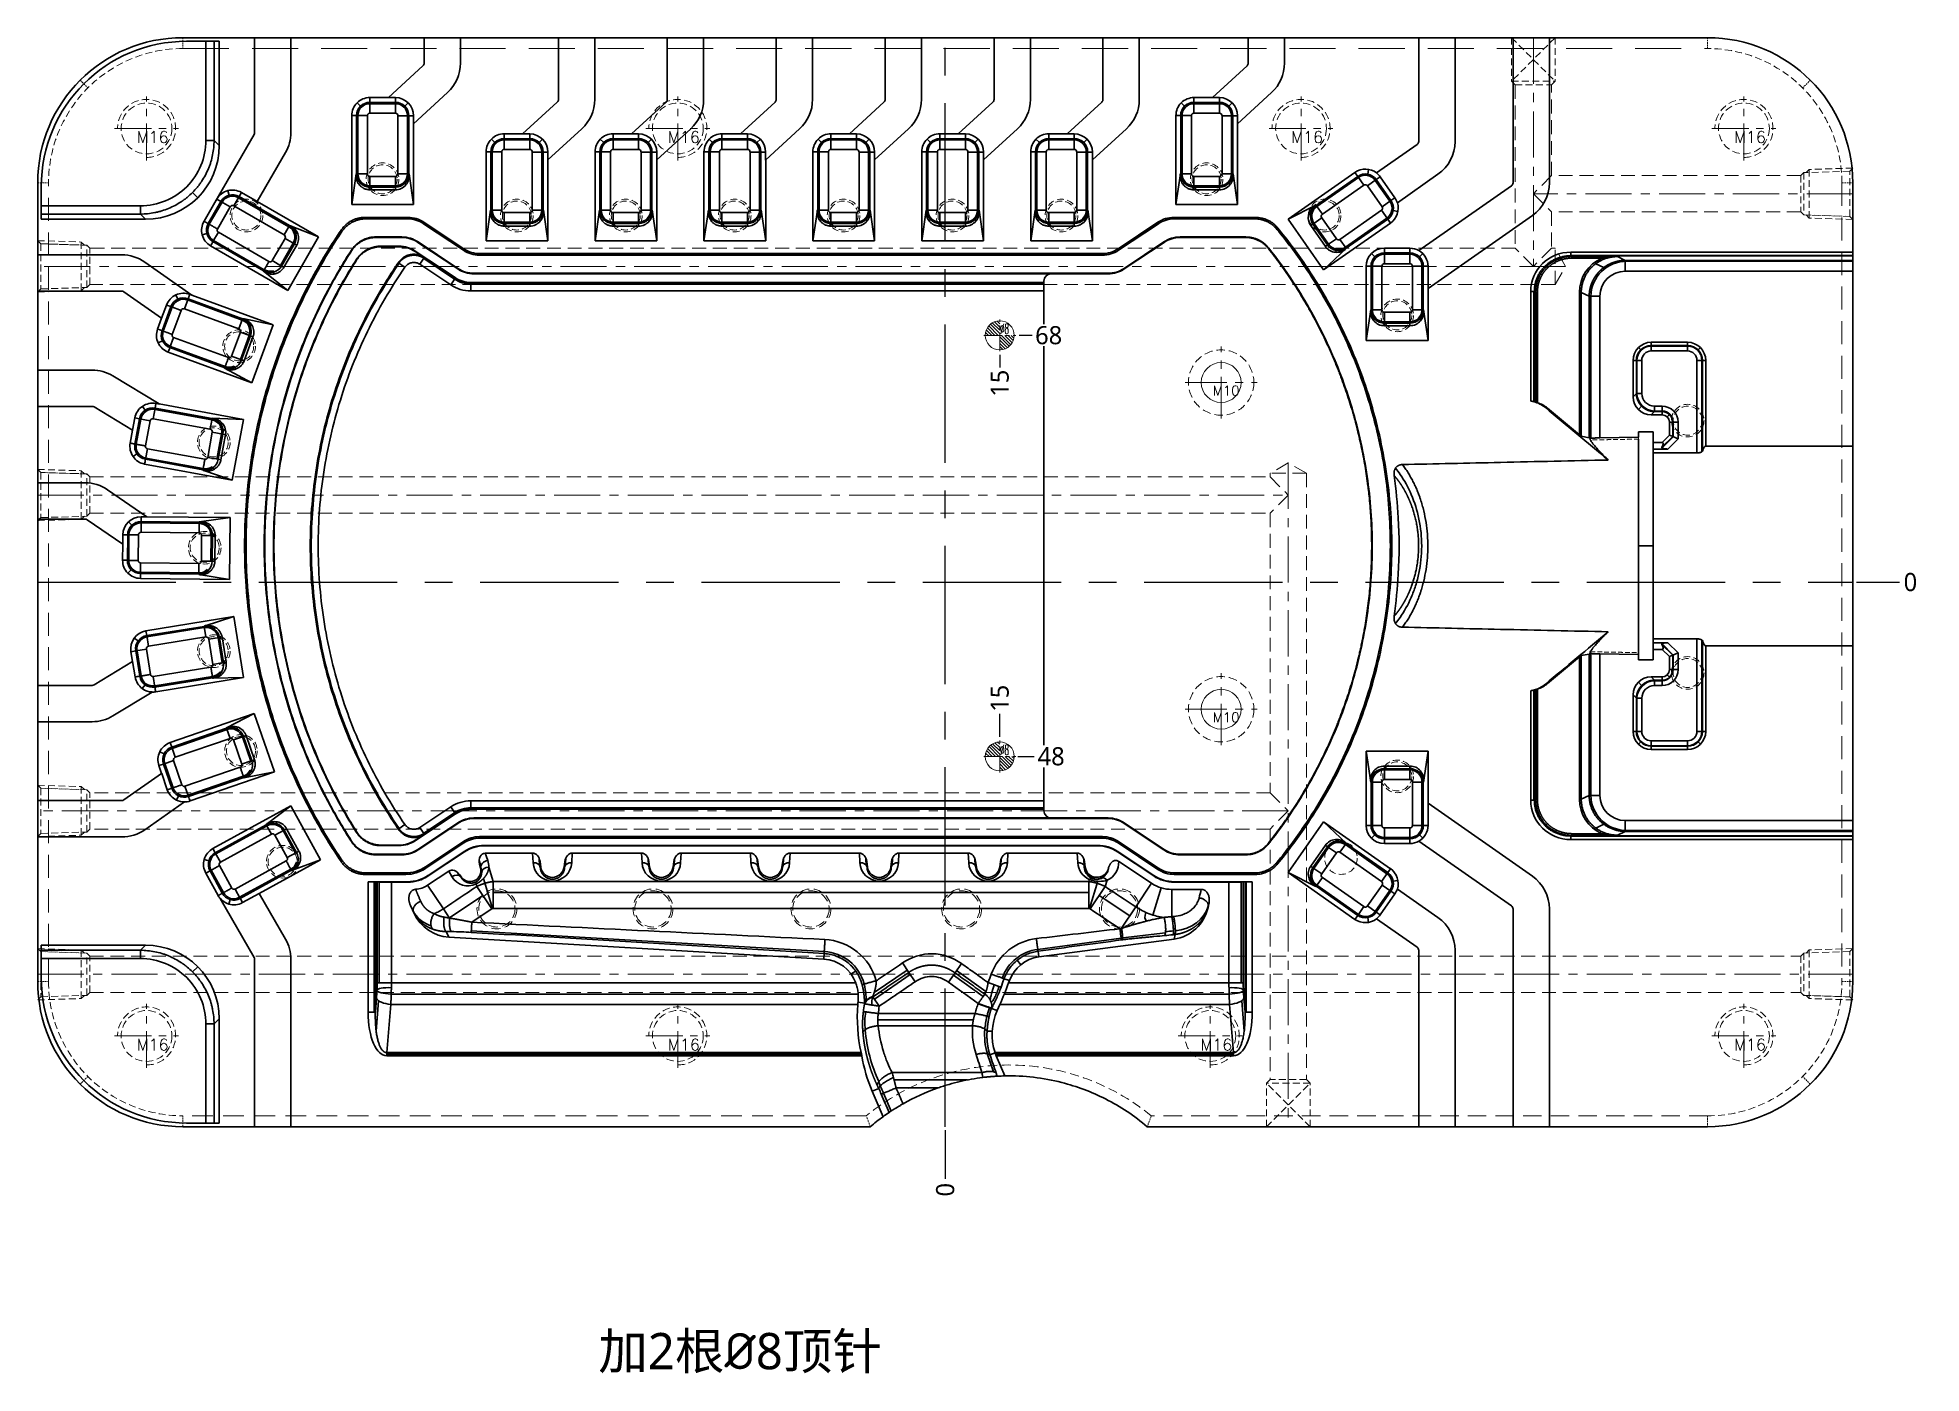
# Model space of a CAD drawing. Header units: millimetres. Extents: x -55 to 464, y 64 to 432.
import ezdxf
from ezdxf.enums import TextEntityAlignment as Align

# ---------------------------------------------------------------- set-up
doc = ezdxf.new("R2010")
doc.units = ezdxf.units.MM
doc.linetypes.add('CENTER', pattern=[50.8, 31.75, -6.35, 6.35, -6.35])
doc.linetypes.add('HIDDEN', pattern=[9.525, 6.35, -3.175])
for name, color, linetype, lineweight in [('cool', 153, 'HIDDEN', 9), ('core', 7, 'Continuous', 20), ('dim', 82, 'Continuous', 9), ('epin', 13, 'Continuous', 9), ('screw', 33, 'Continuous', 13)]:
    doc.layers.add(name, color=color, linetype=linetype, lineweight=lineweight)
doc.styles.add('Capful-A', font='')
doc.styles.add('TXT', font='txt.shx', dxfattribs={"bigfont": 'gbcbig.shx'})
doc.styles.add('TXT05', font='txt.shx', dxfattribs={"width": 0.5, "bigfont": 'gbcbig.shx'})
doc.styles.get('Capful-A').set_extended_font_data('Microsoft YaHei')
doc.dimstyles.new('Capful-A-2.0', dxfattribs={"dimscale": 2, "dimtxt": 2.5, "dimasz": 2.5, "dimexe": 1.5, "dimexo": 1, "dimgap": 1.5, "dimtad": 0, "dimdsep": 46, "dimtxsty": 'Capful-A', "dimcen": 0, "dimclrt": 2, "dimazin": 2, "dimtfac": 1, "dimtmove": 0, "dimatfit": 3, "dimfxl": 0, "dimtolj": 1, "dimtzin": 0, "dimarcsym": 0})

msp = doc.modelspace()

# ---------------------------------------------------------------- texts
at = {"insert": (99.754, 75.181), "char_height": 10, "attachment_point": 1, "style": 'Capful-A'}
msp.add_mtext_dynamic_manual_height_columns('加2根{\\fISOCPEUR|b0|i0|c134|p34;%%C}8顶针', width=195.32765, gutter_width=12.5, heights=[0], dxfattribs=at)

# ---------------------------------------------------------------- blocks, each defined once
blk = doc.blocks.new('screw_m16_g')
at = {"layer": 'screw', "color": 1, "linetype": 'CENTER', "ltscale": 0.32}
for p, q in [((0, -8.8), (0, 8.8)), ((-8.8, 0), (8.8, 0))]:
    blk.add_line(p, q, dxfattribs=at)
at = {"layer": 'screw', "color": 33, "linetype": 'HIDDEN', "ltscale": 0.32}
blk.add_circle((0, 0), 7, dxfattribs=at)
at = {"layer": 'screw', "color": 92, "linetype": 'HIDDEN', "ltscale": 0.32}
blk.add_arc((0, 0), 8, 270, 180, dxfattribs=at)
at = {"layer": 'screw', "color": 6, "style": 'TXT'}
blk.add_text('M16', height=3.2, dxfattribs=at).set_placement((-2.72, -4))
blk = doc.blocks.new('screw_m10_i')
at = {"layer": 'screw', "color": 1, "linetype": 'CENTER', "ltscale": 0.36}
for p, q in [((0, -9.9), (0, 9.9)), ((-9.9, 0), (9.9, 0))]:
    blk.add_line(p, q, dxfattribs=at)
at = {"layer": 'screw', "color": 8, "linetype": 'HIDDEN', "ltscale": 0.36}
blk.add_circle((0, 0), 9, dxfattribs=at)
at = {"layer": 'screw', "color": 33}
blk.add_circle((0, 0), 5.5, dxfattribs=at)
at = {"layer": 'screw', "color": 6, "style": 'TXT'}
blk.add_text('M10', height=2.7, dxfattribs=at).set_placement((-2.34, -3.6))
blk = doc.blocks.new('cool_jt_f12')
at = {"layer": 'cool', "ltscale": 0.3}
for p, q in [((0, 7.0785), (0.856, 6.2225)), ((0, 7.0785), (12, 6.7035)), ((0.856, 6.2225), (0.856, -6.2225)), ((13.5, 5.827375), (0.856, 6.2225)), ((0.856, 6.2225), (13.5, 5.827375)), ((12, 6.7035), (12.856, 5.8475)), ((12, 6.7035), (12, -6.7035)), ((14.327375, 5), (13.5, 5.827375)), ((13.5, -5.827375), (13.5, 5.827375)), ((14.327375, -5), (14.327375, 5)), ((13.5, -5.827375), (14.327375, -5)), ((0.856, -6.2225), (0, -7.0785)), ((0, -7.0785), (12, -6.7035)), ((0.856, -6.2225), (13.5, -5.827375)), ((12, -6.7035), (12.856, -5.8475))]:
    blk.add_line(p, q, dxfattribs=at)
blk = doc.blocks.new('H-SL-1-1')
at = {"layer": 'cool', "color": 1, "linetype": 'CENTER', "ltscale": 0.4}
blk.add_line((0, 0), (500, 0), dxfattribs=at)
at = {"layer": 'cool', "ltscale": 0.6}
for p, q in [((14.33, 5), (485.67, 5)), ((14.33, -5), (485.67, -5))]:
    blk.add_line(p, q, dxfattribs=at)
blk.add_blockref('cool_jt_f12', (0, 0), dxfattribs=at)
at = {"layer": 'cool', "ltscale": 0.6, "rotation": 180}
blk.add_blockref('cool_jt_f12', (500, 0), dxfattribs=at)
blk = doc.blocks.new('cool_jt_g15')
at = {"layer": 'cool', "ltscale": 0.3}
for p, q in [((0, 6), (12, 6)), ((0, 6), (12, -6)), ((0, -6), (12, 6)), ((12, -6), (12, 6)), ((12, 6), (13, 5)), ((13, -5), (13, 5)), ((12, -6), (13, -5)), ((0, -6), (12, -6))]:
    blk.add_line(p, q, dxfattribs=at)
blk = doc.blocks.new('H-SL-2-1')
at = {"layer": 'cool', "ltscale": 0.6}
for p, q in [((344.5, 8.89), (339.5, 6)), ((349.5, 6), (339.5, 6)), ((339.5, 5), (339.5, 6)), ((349.5, 6), (344.5, 8.89)), ((349.5, 6), (349.5, -161)), ((14.33, 5), (339.5, 5)), ((339.5, 5), (344.5, 0)), ((344.5, 0), (339.5, -5)), ((14.33, -5), (339.5, -5)), ((339.5, -5), (339.5, -82)), ((339.5, -82), (14.33, -82)), ((339.5, -82), (344.5, -87)), ((344.5, -87), (339.5, -92)), ((339.5, -92), (14.33, -92)), ((339.5, -92), (339.5, -161))]:
    blk.add_line(p, q, dxfattribs=at)
at = {"layer": 'cool', "color": 1, "linetype": 'CENTER', "ltscale": 0.4}
for p, q in [((344.5, 8.89), (344.5, -174)), ((0, 0), (344.5, 0)), ((344.5, -87), (0, -87))]:
    blk.add_line(p, q, dxfattribs=at)
at = {"layer": 'cool', "ltscale": 0.6}
for p in [(0, 0), (0, -87)]:
    blk.add_blockref('cool_jt_f12', p, dxfattribs=at)
at = {"layer": 'cool', "ltscale": 0.6, "rotation": 90}
blk.add_blockref('cool_jt_g15', (344.5, -174), dxfattribs=at)
blk = doc.blocks.new('H-SL-3-1')
at = {"layer": 'cool', "color": 1, "linetype": 'CENTER', "ltscale": 0.4}
for p, q in [((412, 63), (412, 0)), ((500, 20), (412, 20)), ((420.89, 0), (0, 0))]:
    blk.add_line(p, q, dxfattribs=at)
at = {"layer": 'cool', "ltscale": 0.6}
for p, q in [((407, 50), (407, 5)), ((417, 25), (417, 50)), ((417, 25), (412, 20)), ((485.67, 25), (417, 25)), ((412, 20), (417, 15)), ((485.67, 15), (417, 15)), ((417, 15), (417, 5)), ((407, 5), (14.33, 5)), ((412, 0), (407, 5)), ((417, 5), (412, 0)), ((417, 5), (418, 5)), ((418, -5), (418, 5)), ((420.89, 0), (418, 5)), ((418, -5), (420.89, 0)), ((418, -5), (14.33, -5))]:
    blk.add_line(p, q, dxfattribs=at)
for name, p, rotation in [('cool_jt_g15', (412, 63), 269.9999999999961), ('cool_jt_f12', (500, 20), 180)]:
    blk.add_blockref(name, p, dxfattribs=dict(at, rotation=rotation))
blk.add_blockref('cool_jt_f12', (0, 0), dxfattribs=at)
blk = doc.blocks.new('*D27')
at = {"layer": 'Defpoints', "color": 0, "transparency": 16777216}
for p in [(195.33, 282.01), (445.33, 282.01)]:
    blk.add_point(p, dxfattribs=at)
at = {"layer": 'dim', "color": 0, "lineweight": -2, "transparency": 16777216}
blk.add_line((446.33, 282.01), (458.54, 282.01), dxfattribs=at)
at = {"layer": 'dim', "color": 2, "transparency": 16777216, "insert": (461.19, 282.01), "char_height": 5, "attachment_point": 5, "style": 'Capful-A', "bg_fill": 3, "box_fill_scale": 1.1, "bg_fill_color": 256, "bg_fill_true_color": 13158600, "bg_fill_transparency": 0}
blk.add_mtext('\\A1;0', dxfattribs=at)
at = {"layer": 'Defpoints', "color": 0, "transparency": 16777216}
blk.add_point((458.54, 282.01), dxfattribs=at)
blk = doc.blocks.new('*D28')
at = {"layer": 'Defpoints', "color": 0, "transparency": 16777216}
for p in [(195.33, 282.01), (195.33, 132.01)]:
    blk.add_point(p, dxfattribs=at)
at = {"layer": 'dim', "color": 0, "lineweight": -2, "transparency": 16777216}
blk.add_line((195.33, 131.01), (195.33, 117.28), dxfattribs=at)
at = {"layer": 'dim', "color": 2, "transparency": 16777216, "insert": (195.33, 114.64), "char_height": 5, "attachment_point": 5, "rotation": 90, "style": 'Capful-A', "bg_fill": 3, "box_fill_scale": 1.1, "bg_fill_color": 256, "bg_fill_true_color": 13158600, "bg_fill_transparency": 0}
blk.add_mtext('\\A1;0', dxfattribs=at)
at = {"layer": 'Defpoints', "color": 0, "transparency": 16777216}
blk.add_point((195.33, 117.28), dxfattribs=at)
blk = doc.blocks.new('epin_ejp_8')
at = {"layer": 'epin'}
h = blk.add_hatch(dxfattribs=at)
h.set_pattern_fill('_ANSI31', color=123, scale=0.2, angle=90)
h.set_pattern_definition([(135, (-2848.6551, 2661.42286), (-0.44901281, -0.44901281), [])])
h.paths.add_polyline_path([(0, 4, 0.414214), (-4, 0), (0, 0)])
h.paths.add_polyline_path([(4, 0), (0, 0), (0, -4, 0.414214)])
at = {"layer": 'epin', "color": 1, "linetype": 'CENTER', "ltscale": 0.16}
for p, q in [((-4.4, 0), (4.4, 0)), ((0, -4.4), (0, 4.4))]:
    blk.add_line(p, q, dxfattribs=at)
at = {"layer": 'epin'}
blk.add_circle((0, 0), 4, dxfattribs=at)
at = {"layer": 'epin', "color": 6, "style": 'TXT05', "width": 0.5}
blk.add_text('%%c8', height=2.8, dxfattribs=at).set_placement((1.33, 1.8), align=Align.MIDDLE)
blk = doc.blocks.new('*D36')
at = {"layer": 'Defpoints', "color": 0, "transparency": 16777216}
for p in [(214.73, 350.01), (195.33, 282.01)]:
    blk.add_point(p, dxfattribs=at)
at = {"layer": 'dim', "color": 0, "lineweight": -2, "transparency": 16777216}
blk.add_line((215.73, 350.01), (219.28, 350.01), dxfattribs=at)
at = {"layer": 'dim', "color": 2, "transparency": 16777216, "insert": (223.81, 350.01), "char_height": 5, "attachment_point": 5, "style": 'Capful-A', "bg_fill": 3, "box_fill_scale": 1.1, "bg_fill_color": 256, "bg_fill_true_color": 13158600, "bg_fill_transparency": 0}
blk.add_mtext('\\A1;68', dxfattribs=at)
at = {"layer": 'Defpoints', "color": 0, "transparency": 16777216}
blk.add_point((219.28, 350.01), dxfattribs=at)
blk = doc.blocks.new('*D37')
at = {"layer": 'Defpoints', "color": 0, "transparency": 16777216}
for p in [(210.33, 345.61), (195.33, 282.01)]:
    blk.add_point(p, dxfattribs=at)
at = {"layer": 'dim', "color": 0, "lineweight": -2, "transparency": 16777216}
blk.add_line((210.33, 344.61), (210.33, 341.11), dxfattribs=at)
at = {"layer": 'dim', "color": 2, "transparency": 16777216, "insert": (210.33, 336.81), "char_height": 5, "attachment_point": 5, "rotation": 90, "style": 'Capful-A', "bg_fill": 3, "box_fill_scale": 1.1, "bg_fill_color": 256, "bg_fill_true_color": 13158600, "bg_fill_transparency": 0}
blk.add_mtext('\\A1;15', dxfattribs=at)
at = {"layer": 'Defpoints', "color": 0, "transparency": 16777216}
blk.add_point((210.33, 341.11), dxfattribs=at)
blk = doc.blocks.new('*D38')
at = {"layer": 'Defpoints', "color": 0, "transparency": 16777216}
for p in [(195.33, 282.01), (214.33, 234.01)]:
    blk.add_point(p, dxfattribs=at)
at = {"layer": 'dim', "color": 0, "lineweight": -2, "transparency": 16777216}
blk.add_line((215.33, 234.01), (219.81, 234.01), dxfattribs=at)
at = {"layer": 'dim', "color": 2, "transparency": 16777216, "insert": (224.5, 234.01), "char_height": 5, "attachment_point": 5, "style": 'Capful-A', "bg_fill": 3, "box_fill_scale": 1.1, "bg_fill_color": 256, "bg_fill_true_color": 13158600, "bg_fill_transparency": 0}
blk.add_mtext('\\A1;48', dxfattribs=at)
at = {"layer": 'Defpoints', "color": 0, "transparency": 16777216}
blk.add_point((219.81, 234.01), dxfattribs=at)
blk = doc.blocks.new('*D39')
at = {"layer": 'Defpoints', "color": 0, "transparency": 16777216}
for p in [(195.33, 282.01), (210.33, 238.41)]:
    blk.add_point(p, dxfattribs=at)
at = {"layer": 'dim', "color": 0, "lineweight": -2, "transparency": 16777216}
blk.add_line((210.33, 239.4), (210.33, 245.72), dxfattribs=at)
at = {"layer": 'dim', "color": 2, "transparency": 16777216, "insert": (210.33, 250.02), "char_height": 5, "attachment_point": 5, "rotation": 90, "style": 'Capful-A', "bg_fill": 3, "box_fill_scale": 1.1, "bg_fill_color": 256, "bg_fill_true_color": 13158600, "bg_fill_transparency": 0}
blk.add_mtext('\\A1;15', dxfattribs=at)
at = {"layer": 'Defpoints', "color": 0, "transparency": 16777216}
blk.add_point((210.33, 245.72), dxfattribs=at)

# ---------------------------------------------------------------- linework, layer by layer
at = {"color": 1, "linetype": 'CENTER', "ltscale": 1.2}
for p, q in [((195.328, 132.005), (195.328, 432.005)), ((-54.672, 282.005), (445.328, 282.005))]:
    msp.add_line(p, q, dxfattribs=at)
at = {"layer": 'core', "color": 8, "linetype": 'HIDDEN', "lineweight": 18, "ltscale": 0.07}
for p, q in [((-14.672, 432.005), (-14.672, 429.005)), ((405.328, 429.005), (405.328, 432.005)), ((-42.957, 420.289), (-40.835, 418.168)), ((431.491, 418.168), (433.612, 420.289)), ((-54.672, 392.005), (-51.672, 392.005)), ((442.328, 392.005), (445.328, 392.005)), ((-54.672, 172.005), (-51.672, 172.005)), ((442.328, 172.005), (445.328, 172.005)), ((-40.835, 145.842), (-42.957, 143.721)), ((433.612, 143.721), (431.491, 145.842)), ((-14.672, 132.005), (-14.672, 135.005)), ((405.328, 135.005), (405.328, 132.005))]:
    msp.add_line(p, q, dxfattribs=at)
at = {"layer": 'core', "color": 7, "linetype": 'Continuous', "lineweight": 35}
for p, q in [((-14.672, 432.005), (5.084, 432.005)), ((-13.672, 431.005), (-8.359, 431.005)), ((-8.359, 431.005), (-6.081, 431.005)), ((-8.359, 403.714), (-8.359, 431.005)), ((-4.672, 431.005), (-6.081, 431.005)), ((-6.081, 431.005), (-6.081, 403.714)), ((-4.672, 402.306), (-4.672, 431.005)), ((5.084, 432.005), (15.084, 432.005)), ((5.084, 405.852), (5.084, 432.005)), ((15.084, 432.005), (51.77, 432.005)), ((15.084, 432.005), (15.084, 405.852)), ((51.77, 432.005), (61.77, 432.005)), ((51.77, 432.005), (51.77, 424.989)), ((61.77, 432.005), (88.77, 432.005)), ((61.77, 424.989), (61.77, 432.005)), ((88.77, 432.005), (98.77, 432.005)), ((88.77, 432.005), (88.77, 414.989)), ((98.77, 432.005), (118.77, 432.005)), ((98.77, 414.989), (98.77, 432.005)), ((118.77, 432.005), (128.77, 432.005)), ((118.77, 432.005), (118.77, 414.989)), ((128.77, 432.005), (148.77, 432.005)), ((128.77, 414.989), (128.77, 432.005)), ((148.77, 432.005), (158.77, 432.005)), ((148.77, 432.005), (148.77, 414.989)), ((158.77, 432.005), (178.77, 432.005)), ((158.77, 414.989), (158.77, 432.005)), ((178.77, 432.005), (188.77, 432.005)), ((178.77, 432.005), (178.77, 414.989)), ((188.77, 432.005), (208.77, 432.005)), ((188.77, 414.989), (188.77, 432.005)), ((208.77, 432.005), (218.77, 432.005)), ((208.77, 432.005), (208.77, 414.989)), ((218.77, 432.005), (238.77, 432.005)), ((218.77, 414.989), (218.77, 432.005)), ((238.77, 432.005), (248.77, 432.005)), ((238.77, 432.005), (238.77, 414.989)), ((248.77, 432.005), (278.77, 432.005)), ((248.77, 414.989), (248.77, 432.005)), ((278.77, 432.005), (288.77, 432.005)), ((278.77, 432.005), (278.77, 424.989)), ((288.77, 432.005), (325.745, 432.005)), ((288.77, 424.989), (288.77, 432.005)), ((325.745, 432.005), (335.745, 432.005)), ((325.745, 432.005), (325.745, 403.404)), ((335.745, 432.005), (351.734, 432.005)), ((335.745, 403.404), (335.745, 432.005)), ((351.734, 432.005), (361.734, 432.005)), ((351.734, 432.005), (351.734, 392.024)), ((361.734, 432.005), (405.328, 432.005)), ((361.734, 392.024), (361.734, 432.005)), ((51.447, 424.252), (41.919, 415.505)), ((278.447, 424.252), (268.919, 415.505)), ((36.817, 415.505), (41.919, 415.505)), ((41.919, 415.505), (41.9, 415.488)), ((43.866, 415.488), (41.9, 415.488)), ((43.866, 415.488), (43.866, 414.182)), ((48.866, 408.308), (58.209, 416.886)), ((263.817, 415.505), (268.919, 415.505)), ((268.919, 415.505), (268.9, 415.488)), ((270.866, 415.488), (268.9, 415.488)), ((270.866, 415.488), (270.866, 414.182)), ((275.866, 408.308), (285.209, 416.886)), ((31.866, 386.005), (31.866, 410.554)), ((36.16, 410.552), (33.189, 410.553)), ((33.189, 394.456), (33.189, 410.553)), ((33.31, 414.061), (34.246, 413.125)), ((33.552, 410.553), (33.552, 394.457)), ((36.16, 410.552), (36.16, 394.458)), ((43.866, 413.819), (36.815, 413.819)), ((36.817, 414.182), (43.866, 414.182)), ((43.866, 411.211), (36.817, 411.211)), ((43.866, 411.211), (43.866, 414.182)), ((44.571, 410.505), (47.542, 410.505)), ((44.571, 394.505), (44.571, 410.505)), ((46.465, 413.105), (47.389, 414.029)), ((47.179, 394.505), (47.179, 410.505)), ((48.849, 410.505), (47.542, 410.505)), ((47.542, 410.505), (47.542, 394.505)), ((48.849, 408.292), (48.849, 410.505)), ((88.447, 414.252), (78.919, 405.505)), ((118.447, 414.252), (108.919, 405.505)), ((148.447, 414.252), (138.919, 405.505)), ((178.447, 414.252), (168.919, 405.505)), ((208.447, 414.252), (198.919, 405.505)), ((238.447, 414.252), (228.919, 405.505)), ((258.866, 386.005), (258.866, 410.554)), ((263.16, 410.552), (260.189, 410.553)), ((260.189, 394.456), (260.189, 410.553)), ((260.31, 414.061), (261.246, 413.125)), ((260.552, 410.553), (260.552, 394.457)), ((263.16, 410.552), (263.16, 394.458)), ((270.866, 413.819), (263.815, 413.819)), ((263.817, 414.182), (270.866, 414.182)), ((270.866, 411.211), (263.817, 411.211)), ((270.866, 411.211), (270.866, 414.182)), ((271.571, 410.505), (274.542, 410.505)), ((271.571, 394.505), (271.571, 410.505)), ((273.465, 413.105), (274.389, 414.029)), ((274.179, 394.505), (274.179, 410.505)), ((275.849, 410.505), (274.542, 410.505)), ((274.542, 410.505), (274.542, 394.505)), ((275.849, 408.292), (275.849, 410.505)), ((-5.864, 386.62), (4.95, 405.352)), ((48.849, 408.292), (48.866, 408.308)), ((48.866, 408.308), (48.866, 386.005)), ((73.817, 405.505), (78.919, 405.505)), ((78.919, 405.505), (78.9, 405.488)), ((80.866, 405.488), (78.9, 405.488)), ((80.866, 405.488), (80.866, 404.182)), ((85.866, 398.308), (95.209, 406.886)), ((103.817, 405.505), (108.919, 405.505)), ((108.919, 405.505), (108.9, 405.488)), ((110.866, 405.488), (108.9, 405.488)), ((110.866, 405.488), (110.866, 404.182)), ((115.866, 398.308), (125.209, 406.886)), ((133.817, 405.505), (138.919, 405.505)), ((138.919, 405.505), (138.9, 405.488)), ((140.866, 405.488), (138.9, 405.488)), ((140.866, 405.488), (140.866, 404.182)), ((145.866, 398.308), (155.209, 406.886)), ((163.817, 405.505), (168.919, 405.505)), ((168.919, 405.505), (168.9, 405.488)), ((170.866, 405.488), (168.9, 405.488)), ((170.866, 405.488), (170.866, 404.182)), ((175.866, 398.308), (185.209, 406.886)), ((193.817, 405.505), (198.919, 405.505)), ((198.919, 405.505), (198.9, 405.488)), ((200.866, 405.488), (198.9, 405.488)), ((200.866, 405.488), (200.866, 404.182)), ((205.866, 398.308), (215.209, 406.886)), ((223.817, 405.505), (228.919, 405.505)), ((228.919, 405.505), (228.9, 405.488)), ((230.866, 405.488), (228.9, 405.488)), ((230.866, 405.488), (230.866, 404.182)), ((235.866, 398.308), (245.209, 406.886)), ((275.849, 408.292), (275.866, 408.308)), ((275.866, 408.308), (275.866, 386.005)), ((-6.081, 403.714), (-4.672, 402.306)), ((13.611, 400.352), (5.83, 386.875)), ((68.866, 376.005), (68.866, 400.554)), ((73.16, 400.552), (70.189, 400.553)), ((70.189, 384.456), (70.189, 400.553)), ((71.246, 403.125), (70.31, 404.061)), ((70.552, 400.553), (70.552, 384.457)), ((73.16, 400.552), (73.16, 384.458)), ((80.866, 403.819), (73.815, 403.819)), ((73.817, 404.182), (80.866, 404.182)), ((80.866, 401.211), (73.817, 401.211)), ((80.866, 401.211), (80.866, 404.182)), ((81.571, 384.505), (81.571, 400.505)), ((81.571, 400.505), (84.542, 400.505)), ((83.465, 403.105), (84.389, 404.029)), ((84.179, 384.505), (84.179, 400.505)), ((85.849, 400.505), (84.542, 400.505)), ((84.542, 400.505), (84.542, 384.505)), ((85.849, 398.292), (85.849, 400.505)), ((98.866, 376.005), (98.866, 400.554)), ((103.16, 400.552), (100.189, 400.553)), ((100.189, 384.456), (100.189, 400.553)), ((101.246, 403.125), (100.31, 404.061)), ((100.552, 400.553), (100.552, 384.457)), ((103.16, 400.552), (103.16, 384.458)), ((110.866, 403.819), (103.815, 403.819)), ((103.817, 404.182), (110.866, 404.182)), ((110.866, 401.211), (103.817, 401.211)), ((110.866, 401.211), (110.866, 404.182)), ((111.571, 400.505), (114.542, 400.505)), ((111.571, 384.505), (111.571, 400.505)), ((113.465, 403.105), (114.389, 404.029)), ((114.179, 384.505), (114.179, 400.505)), ((115.849, 400.505), (114.542, 400.505)), ((114.542, 400.505), (114.542, 384.505)), ((115.849, 398.292), (115.849, 400.505)), ((128.866, 376.005), (128.866, 400.554)), ((133.16, 400.552), (130.189, 400.553)), ((130.189, 384.456), (130.189, 400.553)), ((131.246, 403.125), (130.31, 404.061)), ((130.552, 400.553), (130.552, 384.457)), ((133.16, 400.552), (133.16, 384.458)), ((140.866, 403.819), (133.815, 403.819)), ((133.817, 404.182), (140.866, 404.182)), ((140.866, 401.211), (133.817, 401.211)), ((140.866, 401.211), (140.866, 404.182)), ((141.571, 384.505), (141.571, 400.505)), ((141.571, 400.505), (144.542, 400.505)), ((143.465, 403.105), (144.389, 404.029)), ((144.179, 384.505), (144.179, 400.505)), ((145.849, 400.505), (144.542, 400.505)), ((144.542, 400.505), (144.542, 384.505)), ((145.849, 398.292), (145.849, 400.505)), ((158.866, 376.005), (158.866, 400.554)), ((163.16, 400.552), (160.189, 400.553)), ((160.189, 384.456), (160.189, 400.553)), ((160.31, 404.061), (161.246, 403.125)), ((160.552, 400.553), (160.552, 384.457)), ((163.16, 400.552), (163.16, 384.458)), ((170.866, 403.819), (163.815, 403.819)), ((163.817, 404.182), (170.866, 404.182)), ((170.866, 401.211), (163.817, 401.211)), ((170.866, 401.211), (170.866, 404.182)), ((171.571, 384.505), (171.571, 400.505)), ((171.571, 400.505), (174.542, 400.505)), ((173.465, 403.105), (174.389, 404.029)), ((174.179, 384.505), (174.179, 400.505)), ((175.849, 400.505), (174.542, 400.505)), ((174.542, 400.505), (174.542, 384.505)), ((175.849, 398.292), (175.849, 400.505)), ((188.866, 376.005), (188.866, 400.554)), ((193.16, 400.552), (190.189, 400.553)), ((190.189, 384.456), (190.189, 400.553)), ((191.246, 403.125), (190.31, 404.061)), ((190.552, 400.553), (190.552, 384.457)), ((193.16, 400.552), (193.16, 384.458)), ((200.866, 403.819), (193.815, 403.819)), ((193.817, 404.182), (200.866, 404.182)), ((200.866, 401.211), (193.817, 401.211)), ((200.866, 401.211), (200.866, 404.182)), ((201.571, 400.505), (204.542, 400.505)), ((201.571, 384.505), (201.571, 400.505)), ((203.465, 403.105), (204.389, 404.029)), ((204.179, 384.505), (204.179, 400.505)), ((205.849, 400.505), (204.542, 400.505)), ((204.542, 400.505), (204.542, 384.505)), ((205.849, 398.292), (205.849, 400.505)), ((218.866, 376.005), (218.866, 400.554)), ((223.16, 400.552), (220.189, 400.553)), ((220.189, 384.456), (220.189, 400.553)), ((220.31, 404.061), (221.246, 403.125)), ((220.552, 400.553), (220.552, 384.457)), ((223.16, 400.552), (223.16, 384.458)), ((230.866, 403.819), (223.815, 403.819)), ((223.817, 404.182), (230.866, 404.182)), ((230.866, 401.211), (223.817, 401.211)), ((230.866, 401.211), (230.866, 404.182)), ((231.571, 400.505), (234.542, 400.505)), ((231.571, 384.505), (231.571, 400.505)), ((233.465, 403.105), (234.389, 404.029)), ((234.179, 384.505), (234.179, 400.505)), ((235.849, 400.505), (234.542, 400.505)), ((234.542, 400.505), (234.542, 384.505)), ((235.849, 398.292), (235.849, 400.505)), ((325.318, 402.585), (314.119, 394.743)), ((31.866, 386.005), (33.096, 394.456)), ((44.571, 394.505), (47.542, 394.505)), ((47.629, 394.505), (47.542, 394.505)), ((48.866, 386.005), (47.629, 394.505)), ((85.849, 398.292), (85.866, 398.308)), ((85.866, 398.308), (85.866, 376.005)), ((115.849, 398.292), (115.866, 398.308)), ((115.866, 398.308), (115.866, 376.005)), ((145.849, 398.292), (145.866, 398.308)), ((145.866, 398.308), (145.866, 376.005)), ((175.849, 398.292), (175.866, 398.308)), ((175.866, 398.308), (175.866, 376.005)), ((205.849, 398.292), (205.866, 398.308)), ((205.866, 398.308), (205.866, 376.005)), ((235.849, 398.292), (235.866, 398.308)), ((235.866, 398.308), (235.866, 376.005)), ((258.866, 386.005), (260.096, 394.456)), ((271.571, 394.505), (274.542, 394.505)), ((274.629, 394.505), (274.542, 394.505)), ((275.866, 386.005), (274.629, 394.505)), ((308.185, 394.89), (289.77, 381.996)), ((308.185, 394.89), (308.944, 393.806)), ((311.921, 395.719), (311.691, 394.415)), ((314.119, 394.743), (314.105, 394.733)), ((319.855, 386.552), (331.054, 394.393)), ((-54.672, 372.185), (-54.672, 392.005)), ((-53.672, 385.692), (-53.672, 391.005)), ((-12.021, 389.353), (-10.595, 387.927)), ((-1.952, 388.596), (-2.29, 389.858)), ((1.491, 389.36), (0.838, 388.228)), ((5.821, 386.86), (1.491, 389.36)), ((33.877, 391.517), (34.246, 391.885)), ((36.817, 390.101), (36.818, 390.829)), ((43.866, 390.101), (36.817, 390.101)), ((36.818, 393.799), (43.866, 393.799)), ((36.818, 390.829), (36.818, 393.799)), ((36.818, 391.192), (43.866, 391.192)), ((43.866, 390.829), (36.818, 390.829)), ((43.866, 390.829), (43.866, 393.799)), ((43.866, 390.101), (43.866, 390.829)), ((46.465, 391.905), (46.832, 391.539)), ((260.877, 391.517), (261.246, 391.885)), ((263.817, 390.101), (263.818, 390.829)), ((270.866, 390.101), (263.817, 390.101)), ((263.818, 393.799), (270.866, 393.799)), ((263.818, 390.829), (263.818, 393.799)), ((263.818, 391.192), (270.866, 391.192)), ((270.866, 390.829), (263.818, 390.829)), ((270.866, 390.829), (270.866, 393.799)), ((270.866, 390.101), (270.866, 390.829)), ((273.465, 391.905), (273.832, 391.539)), ((308.944, 393.806), (297.492, 385.787)), ((309.152, 393.509), (297.7, 385.49)), ((299.196, 383.354), (310.648, 391.373)), ((310.648, 391.373), (308.944, 393.806)), ((311.631, 391.199), (314.064, 392.903)), ((315.673, 385.425), (311.631, 391.199)), ((317.81, 386.921), (313.767, 392.695)), ((315.134, 393.653), (314.064, 392.903)), ((314.064, 392.903), (318.107, 387.129)), ((319.177, 387.879), (315.134, 393.653)), ((351.307, 391.205), (325.815, 373.355)), ((445.328, 372.921), (445.328, 392.005)), ((-53.672, 383.413), (-53.672, 385.692)), ((-53.672, 385.692), (-26.381, 385.692)), ((-8.855, 381.44), (-5.864, 386.62)), ((-7.709, 380.778), (-4.185, 386.883)), ((-3.87, 386.701), (-7.395, 380.596)), ((-5.864, 386.62), (-5.85, 386.612)), ((-5.316, 387.536), (-5.85, 386.612)), ((-5.316, 387.536), (-4.185, 386.883)), ((-1.612, 385.397), (-5.136, 379.293)), ((-1.612, 385.397), (-4.185, 386.883)), ((-0.648, 385.656), (0.838, 388.228)), ((13.209, 377.656), (-0.648, 385.656)), ((14.513, 379.914), (0.656, 387.914)), ((0.838, 388.228), (14.694, 380.228)), ((5.821, 386.86), (5.83, 386.875)), ((5.83, 386.875), (22.717, 377.125)), ((48.866, 386.005), (31.866, 386.005)), ((68.866, 376.005), (70.096, 384.456)), ((81.571, 384.505), (84.542, 384.505)), ((84.629, 384.505), (84.542, 384.505)), ((85.866, 376.005), (84.629, 384.505)), ((98.866, 376.005), (100.096, 384.456)), ((111.571, 384.505), (114.542, 384.505)), ((114.629, 384.505), (114.542, 384.505)), ((115.866, 376.005), (114.629, 384.505)), ((128.866, 376.005), (130.096, 384.456)), ((141.571, 384.505), (144.542, 384.505)), ((144.629, 384.505), (144.542, 384.505)), ((145.866, 376.005), (144.629, 384.505)), ((158.866, 376.005), (160.096, 384.456)), ((171.571, 384.505), (174.542, 384.505)), ((174.629, 384.505), (174.542, 384.505)), ((175.866, 376.005), (174.629, 384.505)), ((188.866, 376.005), (190.096, 384.456)), ((201.571, 384.505), (204.542, 384.505)), ((204.629, 384.505), (204.542, 384.505)), ((205.866, 376.005), (204.629, 384.505)), ((218.866, 376.005), (220.096, 384.456)), ((231.571, 384.505), (234.542, 384.505)), ((234.629, 384.505), (234.542, 384.505)), ((235.866, 376.005), (234.629, 384.505)), ((275.866, 386.005), (258.866, 386.005)), ((289.77, 381.996), (297.442, 385.858)), ((297.442, 385.858), (297.492, 385.787)), ((299.196, 383.354), (297.492, 385.787)), ((304.048, 376.424), (315.5, 384.443)), ((315.5, 384.443), (317.204, 382.009)), ((315.673, 385.425), (318.107, 387.129)), ((319.177, 387.879), (318.107, 387.129)), ((320.019, 384.152), (318.716, 384.382)), ((319.841, 386.542), (319.855, 386.552)), ((-53.672, 382.005), (-53.672, 383.413)), ((-26.381, 383.413), (-53.672, 383.413)), ((-53.672, 382.005), (-24.973, 382.005)), ((-24.973, 382.005), (-26.381, 383.413)), ((13.209, 377.656), (14.694, 380.228)), ((14.737, 380.303), (14.694, 380.228)), ((22.717, 377.125), (14.737, 380.303)), ((31.823, 381.592), (32.033, 381.186)), ((47.305, 382.505), (35.532, 382.505)), ((47.182, 382.102), (35.747, 382.102)), ((47.182, 382.102), (47.305, 382.505)), ((49.62, 382.162), (49.498, 381.759)), ((51.736, 381.163), (51.614, 380.76)), ((62.589, 373.443), (51.614, 380.76)), ((62.711, 373.847), (51.736, 381.163)), ((70.877, 381.517), (71.246, 381.885)), ((73.817, 380.101), (73.818, 380.829)), ((80.866, 380.101), (73.817, 380.101)), ((73.818, 383.799), (80.866, 383.799)), ((73.818, 380.829), (73.818, 383.799)), ((73.818, 381.192), (80.866, 381.192)), ((80.866, 380.829), (73.818, 380.829)), ((80.866, 380.829), (80.866, 383.799)), ((80.866, 380.101), (80.866, 380.829)), ((83.465, 381.905), (83.832, 381.539)), ((100.877, 381.517), (101.246, 381.885)), ((103.817, 380.101), (103.818, 380.829)), ((110.866, 380.101), (103.817, 380.101)), ((103.818, 383.799), (110.866, 383.799)), ((103.818, 380.829), (103.818, 383.799)), ((103.818, 381.192), (110.866, 381.192)), ((110.866, 380.829), (103.818, 380.829)), ((110.866, 380.829), (110.866, 383.799)), ((110.866, 380.101), (110.866, 380.829)), ((113.465, 381.905), (113.832, 381.539)), ((130.877, 381.517), (131.246, 381.885)), ((133.817, 380.101), (133.818, 380.829)), ((140.866, 380.101), (133.817, 380.101)), ((133.818, 383.799), (140.866, 383.799)), ((133.818, 380.829), (133.818, 383.799)), ((133.818, 381.192), (140.866, 381.192)), ((140.866, 380.829), (133.818, 380.829)), ((140.866, 380.829), (140.866, 383.799)), ((140.866, 380.101), (140.866, 380.829)), ((143.465, 381.905), (143.832, 381.539)), ((160.877, 381.517), (161.246, 381.885)), ((163.817, 380.101), (163.818, 380.829)), ((170.866, 380.101), (163.817, 380.101)), ((163.818, 383.799), (170.866, 383.799)), ((163.818, 380.829), (163.818, 383.799)), ((163.818, 381.192), (170.866, 381.192)), ((170.866, 380.829), (163.818, 380.829)), ((170.866, 380.829), (170.866, 383.799)), ((170.866, 380.101), (170.866, 380.829)), ((173.465, 381.905), (173.832, 381.539)), ((190.877, 381.517), (191.246, 381.885)), ((193.817, 380.101), (193.818, 380.829)), ((200.866, 380.101), (193.817, 380.101)), ((193.818, 383.799), (200.866, 383.799)), ((193.818, 380.829), (193.818, 383.799)), ((193.818, 381.192), (200.866, 381.192)), ((200.866, 380.829), (193.818, 380.829)), ((200.866, 380.829), (200.866, 383.799)), ((200.866, 380.101), (200.866, 380.829)), ((203.465, 381.905), (203.832, 381.539)), ((220.877, 381.517), (221.246, 381.885)), ((223.817, 380.101), (223.818, 380.829)), ((230.866, 380.101), (223.817, 380.101)), ((223.818, 383.799), (230.866, 383.799)), ((223.818, 380.829), (223.818, 383.799)), ((223.818, 381.192), (230.866, 381.192)), ((230.866, 380.829), (223.818, 380.829)), ((230.866, 380.829), (230.866, 383.799)), ((230.866, 380.101), (230.866, 380.829)), ((233.465, 381.905), (233.832, 381.539)), ((253.922, 381.163), (242.947, 373.847)), ((254.044, 380.76), (243.069, 373.443)), ((254.044, 380.76), (253.922, 381.163)), ((256.161, 381.759), (256.038, 382.162)), ((280.723, 382.505), (258.353, 382.505)), ((258.353, 382.505), (258.476, 382.102)), ((280.532, 382.102), (258.476, 382.102)), ((283.897, 381.351), (284.082, 381.757)), ((299.549, 368.031), (289.77, 381.996)), ((295.47, 383.504), (295.98, 383.414)), ((295.993, 380.25), (296.589, 380.667)), ((300.036, 374.476), (295.993, 380.25)), ((296.589, 380.667), (299.022, 382.371)), ((300.632, 374.893), (296.589, 380.667)), ((296.886, 380.875), (300.929, 375.101)), ((299.022, 382.371), (303.065, 376.597)), ((317.963, 380.925), (299.549, 368.031)), ((305.544, 374.288), (316.996, 382.306)), ((317.204, 382.009), (305.752, 373.99)), ((317.963, 380.925), (317.204, 382.009)), ((328.333, 362.91), (357.043, 383.013)), ((-8.079, 378.023), (-9.358, 377.681)), ((14.217, 362.402), (-7.043, 374.677)), ((-4.894, 378.395), (-6.38, 375.822)), ((7.56, 367.774), (-6.38, 375.822)), ((-6.199, 376.137), (7.741, 368.089)), ((-4.894, 378.395), (9.044, 370.348)), ((9.943, 370.589), (13.467, 376.692)), ((12.201, 369.284), (15.725, 375.388)), ((16.04, 375.206), (12.516, 369.103)), ((16.67, 374.843), (13.145, 368.739)), ((16.04, 375.206), (13.467, 376.692)), ((22.717, 377.125), (14.217, 362.402)), ((16.67, 374.843), (16.04, 375.206)), ((16.407, 377.996), (16.907, 378.13)), ((34.736, 376.015), (34.663, 376.153)), ((36.02, 373.598), (36.093, 373.461)), ((45.669, 377.102), (38.44, 377.102)), ((45.627, 376.965), (38.515, 376.965)), ((44.901, 374.565), (39.83, 374.565)), ((44.859, 374.429), (39.905, 374.429)), ((44.859, 374.429), (44.901, 374.565)), ((45.627, 376.965), (45.669, 377.102)), ((47.174, 374.086), (47.216, 374.222)), ((47.984, 376.759), (47.942, 376.622)), ((50.1, 375.76), (50.059, 375.624)), ((61.034, 368.307), (50.059, 375.624)), ((61.075, 368.443), (50.1, 375.76)), ((62.589, 373.443), (62.711, 373.847)), ((85.866, 376.005), (68.866, 376.005)), ((115.866, 376.005), (98.866, 376.005)), ((145.866, 376.005), (128.866, 376.005)), ((175.866, 376.005), (158.866, 376.005)), ((205.866, 376.005), (188.866, 376.005)), ((235.866, 376.005), (218.866, 376.005)), ((242.947, 373.847), (243.069, 373.443)), ((255.558, 375.76), (244.583, 368.443)), ((255.599, 375.624), (244.625, 368.307)), ((255.599, 375.624), (255.558, 375.76)), ((257.716, 376.622), (257.674, 376.759)), ((259.99, 377.102), (260.031, 376.965)), ((278.14, 377.102), (259.99, 377.102)), ((278.074, 376.965), (260.031, 376.965)), ((281.574, 376.326), (281.51, 376.189)), ((299.549, 368.031), (305.802, 373.919)), ((300.036, 374.476), (300.632, 374.893)), ((300.632, 374.893), (303.065, 376.597)), ((304.048, 376.424), (305.752, 373.99)), ((305.802, 373.919), (305.752, 373.99)), ((316.284, 374.014), (316.284, 372.69)), ((316.284, 374.014), (323.333, 374.014)), ((323.333, 374.014), (323.333, 372.69)), ((-54.672, 372.185), (-54.672, 362.185)), ((-54.672, 372.185), (-31.477, 372.185)), ((-25.168, 370.196), (-12.182, 361.103)), ((12.516, 369.103), (9.943, 370.589)), ((13.145, 368.739), (12.516, 369.103)), ((46.49, 368.788), (44.846, 369.921)), ((47.998, 372.252), (48.043, 371.994)), ((49.332, 373.224), (49.291, 373.087)), ((60.307, 365.907), (49.332, 373.224)), ((50.619, 369.581), (51.727, 371.242)), ((59.102, 363.925), (50.619, 369.581)), ((60.155, 365.504), (51.672, 371.16)), ((51.727, 371.242), (60.21, 365.587)), ((61.034, 368.307), (61.075, 368.443)), ((64.705, 372.444), (64.827, 372.848)), ((67.142, 372.505), (67.02, 372.102)), ((238.638, 372.102), (67.02, 372.102)), ((238.516, 372.505), (67.142, 372.505)), ((238.638, 372.102), (238.516, 372.505)), ((240.953, 372.444), (240.831, 372.848)), ((244.583, 368.443), (244.625, 368.307)), ((303.005, 373.381), (302.915, 372.871)), ((311.284, 369.014), (312.608, 369.014)), ((311.284, 369.014), (311.284, 348.553)), ((315.579, 369.014), (312.608, 369.014)), ((312.608, 369.014), (312.608, 357.053)), ((312.749, 372.549), (313.685, 371.614)), ((312.971, 369.014), (312.971, 357.053)), ((315.579, 357.053), (315.579, 369.014)), ((316.284, 369.72), (316.284, 372.69)), ((316.284, 372.69), (323.333, 372.69)), ((323.333, 372.327), (316.284, 372.327)), ((323.333, 369.72), (316.284, 369.72)), ((323.333, 369.72), (323.333, 372.69)), ((324.039, 369.014), (327.009, 369.014)), ((324.039, 357.053), (324.039, 369.014)), ((325.815, 373.355), (325.799, 373.344)), ((325.933, 371.614), (326.857, 372.538)), ((326.646, 357.053), (326.646, 369.014)), ((327.009, 369.014), (327.009, 357.053)), ((328.316, 369.014), (327.009, 369.014)), ((328.316, 362.898), (328.316, 369.014)), ((361.196, 368.527), (360.85, 368.874)), ((362.129, 369.945), (361.775, 370.1)), ((367.636, 372.921), (445.328, 372.921)), ((367.636, 372.921), (367.636, 371.925)), ((367.636, 372.005), (445.328, 372.005)), ((445.328, 371.925), (367.636, 371.925)), ((367.636, 371.925), (367.961, 371.783)), ((367.961, 371.783), (367.961, 371.284)), ((367.961, 371.783), (376.197, 371.783)), ((367.961, 371.743), (376.197, 371.743)), ((376.197, 371.284), (367.961, 371.284)), ((374.52, 369.742), (376.694, 368.674)), ((376.197, 371.783), (376.197, 371.284)), ((380.532, 371.703), (382.652, 370.661)), ((382.652, 370.661), (445.328, 370.661)), ((382.652, 370.661), (382.652, 367.673)), ((445.328, 370.422), (383.139, 370.422)), ((445.328, 372.921), (445.328, 371.925)), ((445.328, 371.925), (445.328, 370.661)), ((445.328, 370.661), (445.328, 367.673)), ((14.217, 362.402), (7.513, 367.693)), ((10.45, 366.9), (10.221, 367.754)), ((59.102, 363.925), (60.21, 365.587)), ((60.21, 365.587), (60.307, 365.907)), ((62.327, 364.59), (62.423, 364.908)), ((63.191, 367.444), (63.15, 367.308)), ((64.738, 364.565), (64.642, 364.245)), ((64.642, 364.245), (222.496, 364.245)), ((64.642, 362.248), (64.642, 364.245)), ((222.496, 364.146), (64.642, 364.146)), ((222.496, 364.565), (64.738, 364.565)), ((65.506, 367.102), (65.465, 366.965)), ((224.496, 366.965), (65.465, 366.965)), ((240.152, 367.102), (65.506, 367.102)), ((222.496, 364.965), (222.496, 364.565)), ((222.496, 364.565), (222.496, 364.245)), ((222.496, 364.245), (222.496, 362.248)), ((240.193, 366.965), (224.496, 366.965)), ((240.193, 366.965), (240.152, 367.102)), ((242.467, 367.444), (242.508, 367.308)), ((445.328, 367.673), (382.652, 367.673)), ((445.328, 367.673), (445.328, 319.505)), ((-31.477, 362.185), (-54.672, 362.185)), ((-54.672, 340.442), (-54.672, 362.185)), ((-20.54, 354.748), (-30.903, 362.004)), ((-20.525, 354.738), (-19.194, 358.356)), ((-19.194, 358.356), (-17.968, 357.904)), ((-16.06, 359.972), (-16.608, 361.158)), ((-14.274, 357.297), (-13.248, 360.085)), ((1.642, 354.22), (-13.374, 359.745)), ((-12.797, 361.312), (-13.248, 360.085)), ((-13.248, 360.085), (1.768, 354.56)), ((-12.797, 361.312), (-12.128, 361.065)), ((-12.128, 361.065), (-12.182, 361.103)), ((-12.182, 361.103), (10.202, 352.868)), ((222.496, 362.248), (64.642, 362.248)), ((222.496, 221.762), (222.496, 362.248)), ((328.333, 362.91), (328.316, 362.898)), ((328.333, 362.91), (328.333, 348.553)), ((356.61, 331.904), (356.61, 362.068)), ((356.61, 362.068), (357.591, 362.068)), ((357.43, 362.068), (357.43, 331.731)), ((357.591, 362.068), (357.591, 331.69)), ((357.949, 361.911), (357.591, 362.068)), ((357.949, 331.596), (357.949, 361.911)), ((357.949, 361.911), (358.439, 361.911)), ((358.029, 331.574), (358.029, 361.911)), ((358.439, 361.911), (358.439, 331.455)), ((370.029, 361.822), (370.522, 361.822)), ((370.029, 322.596), (370.029, 361.822)), ((370.448, 361.822), (370.448, 322.273)), ((372.697, 360.753), (370.522, 361.822)), ((370.522, 361.822), (370.522, 322.233)), ((372.697, 321.811), (372.697, 360.753)), ((372.697, 360.753), (375.65, 360.753)), ((373.137, 321.674), (373.137, 360.753)), ((375.65, 360.753), (375.65, 321.749)), ((-21.644, 351.746), (-20.54, 354.748)), ((-20.54, 354.748), (-20.525, 354.738)), ((-20.402, 351.289), (-17.968, 357.904)), ((-17.627, 357.779), (-20.062, 351.162)), ((-15.18, 356.879), (-17.968, 357.904)), ((-15.18, 356.879), (-17.614, 350.263)), ((0.742, 351.772), (-14.274, 357.297)), ((0.742, 351.772), (1.768, 354.56)), ((1.798, 354.642), (1.768, 354.56)), ((10.202, 352.868), (1.798, 354.642)), ((3.836, 352.652), (4.306, 352.87)), ((10.202, 352.868), (4.332, 336.913)), ((311.284, 348.553), (312.521, 357.053)), ((312.521, 357.053), (312.608, 357.053)), ((315.579, 357.053), (312.608, 357.053)), ((313.318, 354.087), (313.685, 354.454)), ((316.284, 356.348), (323.333, 356.348)), ((316.284, 353.377), (316.284, 356.348)), ((316.284, 353.74), (323.333, 353.74)), ((323.333, 353.377), (316.284, 353.377)), ((316.284, 352.649), (316.284, 353.377)), ((323.333, 353.377), (323.333, 356.348)), ((323.333, 352.649), (323.333, 353.377)), ((324.039, 357.053), (327.009, 357.053)), ((325.933, 354.454), (326.299, 354.087)), ((327.096, 357.053), (327.009, 357.053)), ((328.333, 348.553), (327.096, 357.053)), ((-21.499, 347.956), (-20.298, 348.511)), ((-17.223, 349.42), (-18.249, 346.632)), ((-17.223, 349.42), (-2.118, 343.862)), ((-1.273, 344.253), (1.16, 350.866)), ((3.949, 349.841), (1.16, 350.866)), ((1.174, 343.351), (3.608, 349.966)), ((3.949, 349.841), (1.515, 343.226)), ((4.631, 349.589), (2.197, 342.975)), ((4.631, 349.589), (3.949, 349.841)), ((328.333, 348.553), (311.284, 348.553)), ((323.333, 352.649), (316.284, 352.649)), ((389.785, 348.101), (399.796, 348.101)), ((389.785, 347.191), (389.785, 348.101)), ((399.796, 348.101), (399.796, 347.191)), ((4.332, 336.913), (-18.707, 345.39)), ((-3.143, 341.074), (-18.249, 346.632)), ((-18.124, 346.972), (-3.017, 341.414)), ((1.515, 343.226), (-1.273, 344.253)), ((2.197, 342.975), (1.515, 343.226)), ((384.785, 333.073), (384.785, 343.101)), ((384.785, 343.101), (385.695, 343.101)), ((385.695, 343.101), (387.186, 343.101)), ((385.695, 333.983), (385.695, 343.101)), ((385.836, 343.101), (385.836, 333.983)), ((386.892, 345.993), (386.249, 346.636)), ((387.186, 343.101), (387.186, 333.983)), ((389.785, 347.191), (389.785, 345.699)), ((389.785, 347.191), (399.796, 347.191)), ((399.796, 347.05), (389.785, 347.05)), ((399.796, 345.699), (389.785, 345.699)), ((399.796, 347.191), (399.796, 345.699)), ((403.886, 343.101), (402.394, 343.101)), ((402.394, 317.622), (402.394, 343.101)), ((403.331, 346.636), (402.688, 345.993)), ((403.745, 343.101), (403.745, 317.936)), ((403.886, 343.101), (404.796, 343.101)), ((403.886, 343.101), (403.886, 318.106)), ((404.796, 343.101), (404.796, 319.505)), ((-54.672, 340.442), (-54.672, 330.442)), ((-54.672, 340.442), (-39.669, 340.442)), ((-33.959, 338.844), (-21.193, 331.091)), ((4.332, 336.913), (-3.175, 340.986)), ((-0.146, 340.704), (-0.517, 341.507)), ((385.695, 333.983), (384.785, 333.073)), ((385.695, 333.983), (387.186, 333.983)), ((-39.669, 330.442), (-54.672, 330.442)), ((-54.672, 309.386), (-54.672, 330.442)), ((-28.542, 323.854), (-39.15, 330.297)), ((-28.526, 323.844), (-27.903, 327.239)), ((-27.903, 327.239), (-26.618, 327.003)), ((-27.89, 320.07), (-26.618, 327.003)), ((-26.261, 326.937), (-27.534, 320.003)), ((-23.696, 326.466), (-26.618, 327.003)), ((-25.089, 329.365), (-25.831, 330.441)), ((-22.874, 327.033), (-22.338, 329.955)), ((-7.137, 324.145), (-22.874, 327.033)), ((-6.667, 326.71), (-22.404, 329.598)), ((-22.102, 331.24), (-22.338, 329.955)), ((-22.338, 329.955), (-6.601, 327.067)), ((-22.102, 331.24), (-21.153, 331.066)), ((-21.153, 331.066), (-21.193, 331.091)), ((-21.193, 331.091), (1.998, 326.834)), ((-7.137, 324.145), (-6.601, 327.067)), ((-6.585, 327.152), (-6.601, 327.067)), ((1.998, 326.834), (-6.585, 327.152)), ((357.591, 331.69), (357.949, 331.596)), ((361.238, 329.923), (360.639, 330.08)), ((361.238, 329.923), (370.029, 322.596)), ((386.238, 329.554), (387.155, 330.471)), ((389.757, 328.101), (390.667, 329.011)), ((392.785, 328.101), (389.757, 328.101)), ((390.667, 330.502), (392.785, 330.502)), ((390.667, 329.011), (390.667, 330.502)), ((390.667, 329.152), (392.785, 329.152)), ((392.785, 329.011), (390.667, 329.011)), ((392.785, 329.011), (392.785, 330.502)), ((392.785, 329.011), (392.785, 328.101)), ((394.842, 328.158), (394.199, 327.515)), ((-29.192, 320.309), (-28.542, 323.854)), ((-28.542, 323.854), (-28.526, 323.844)), ((-23.696, 326.466), (-24.968, 319.534)), ((-7.843, 316.392), (-6.571, 323.323)), ((-3.649, 322.787), (-6.571, 323.323)), ((-5.278, 315.92), (-4.006, 322.853)), ((-3.649, 322.787), (-4.921, 315.855)), ((-4.238, 325.538), (-3.812, 325.833)), ((-2.933, 322.656), (-4.206, 315.723)), ((-2.933, 322.656), (-3.649, 322.787)), ((1.998, 326.834), (-1.071, 310.113)), ((370.522, 322.233), (372.697, 321.811)), ((375.65, 321.749), (386.329, 321.935)), ((386.329, 323.406), (386.329, 321.935)), ((386.329, 323.404), (390.329, 323.404)), ((390.329, 320.505), (390.329, 323.406)), ((392.724, 319.158), (395.695, 322.128)), ((392.765, 318.999), (395.836, 322.069)), ((392.785, 320.505), (394.785, 322.505)), ((394.785, 326.101), (395.695, 326.101)), ((394.785, 322.505), (394.785, 326.101)), ((395.695, 322.128), (394.785, 322.505)), ((395.695, 326.101), (397.186, 326.101)), ((395.695, 322.128), (395.695, 326.101)), ((395.695, 322.128), (397.186, 321.51)), ((395.836, 326.101), (395.836, 322.069)), ((397.186, 326.101), (397.186, 321.51)), ((-27.315, 317.35), (-28.404, 316.599)), ((-24.439, 318.769), (-24.976, 315.847)), ((-24.439, 318.769), (-8.609, 315.863)), ((390.329, 320.505), (392.785, 320.505)), ((390.329, 320.505), (390.329, 318.692)), ((390.329, 317.622), (390.329, 318.692)), ((394.369, 318.692), (390.329, 318.692)), ((390.329, 266.389), (390.329, 317.622)), ((390.329, 317.622), (402.394, 317.622)), ((397.186, 321.51), (394.369, 318.692)), ((445.328, 319.505), (404.796, 319.505)), ((445.328, 264.506), (445.328, 319.505)), ((-1.071, 310.113), (-25.216, 314.545)), ((-9.144, 312.941), (-24.976, 315.847)), ((-24.911, 316.204), (-9.079, 313.298)), ((-1.071, 310.113), (-9.161, 312.849)), ((-4.921, 315.855), (-7.843, 316.392)), ((-6.129, 313.087), (-6.631, 313.815)), ((-4.206, 315.723), (-4.921, 315.855)), ((-54.672, 309.386), (-54.672, 299.386)), ((-54.672, 309.386), (-41.638, 309.386)), ((-35.398, 307.445), (-24.626, 300.025)), ((-41.638, 299.386), (-54.672, 299.386)), ((-54.672, 253.568), (-54.672, 299.386)), ((-31.233, 292.433), (-41.071, 299.21)), ((-28.778, 297.668), (-29.692, 298.602)), ((-26.198, 295.747), (-26.167, 298.717)), ((-10.172, 298.187), (-26.171, 298.355)), ((-26.153, 300.024), (-26.167, 298.717)), ((-26.167, 298.717), (-10.168, 298.55)), ((-26.153, 300.024), (-24.602, 300.008)), ((-24.602, 300.008), (-24.626, 300.025)), ((-24.626, 300.025), (-1.655, 299.784)), ((-10.199, 295.579), (-10.168, 298.55)), ((-10.167, 298.636), (-10.168, 298.55)), ((-1.655, 299.784), (-10.167, 298.636)), ((-7.58, 297.446), (-7.21, 297.809)), ((-1.655, 299.784), (-1.833, 282.785)), ((-31.279, 288.045), (-31.233, 292.433)), ((-31.233, 292.433), (-31.216, 292.422)), ((-31.216, 292.422), (-31.188, 295.093)), ((-31.188, 295.093), (-29.882, 295.08)), ((-29.956, 288.031), (-29.882, 295.08)), ((-26.911, 295.049), (-29.882, 295.08)), ((-29.519, 295.076), (-29.593, 288.026)), ((-26.911, 295.049), (-26.985, 288)), ((-10.199, 295.579), (-26.198, 295.747)), ((-9.575, 287.819), (-9.501, 294.866)), ((-6.53, 294.835), (-9.501, 294.866)), ((-6.967, 287.791), (-6.893, 294.839)), ((-6.53, 294.835), (-6.604, 287.787)), ((-5.803, 294.828), (-6.53, 294.835)), ((-5.803, 294.828), (-5.877, 287.78)), ((-28.926, 285.449), (-29.871, 284.523)), ((-26.334, 287.336), (-26.365, 284.366)), ((-26.334, 287.336), (-10.24, 287.168)), ((-6.604, 287.787), (-9.575, 287.819)), ((-7.323, 284.855), (-7.942, 285.486)), ((-5.877, 287.78), (-6.604, 287.787)), ((-1.833, 282.785), (-26.38, 283.042)), ((-10.27, 284.197), (-26.365, 284.366)), ((-26.362, 284.729), (-10.266, 284.56)), ((-1.833, 282.785), (-10.271, 284.104)), ((-24.835, 268.59), (-0.65, 272.508)), ((-24.623, 267.284), (-8.829, 269.842)), ((-0.65, 272.508), (-8.843, 269.927)), ((-8.843, 269.927), (-8.829, 269.842)), ((-8.354, 266.909), (-8.829, 269.842)), ((-0.65, 272.508), (2.068, 255.726)), ((-28.091, 266.58), (-27.017, 265.805)), ((-24.835, 268.59), (-24.623, 267.284)), ((-24.148, 264.351), (-24.623, 267.284)), ((-8.771, 269.484), (-24.565, 266.926)), ((-8.354, 266.909), (-24.148, 264.351)), ((-4.612, 266.801), (-7.545, 266.326)), ((-6.418, 259.369), (-7.545, 266.326)), ((-6.091, 269.195), (-5.788, 269.615)), ((-3.844, 259.785), (-4.97, 266.743)), ((-3.894, 266.917), (-4.612, 266.801)), ((-4.612, 266.801), (-3.485, 259.843)), ((-3.894, 266.917), (-2.767, 259.959)), ((390.329, 265.318), (390.329, 266.389)), ((402.394, 266.389), (390.329, 266.389)), ((390.329, 265.318), (390.329, 263.506)), ((394.369, 265.318), (390.329, 265.318)), ((395.695, 261.882), (392.724, 264.852)), ((395.836, 261.941), (392.761, 265.016)), ((394.369, 265.318), (397.186, 262.5)), ((402.394, 240.909), (402.394, 266.389)), ((403.745, 266.074), (403.745, 240.909)), ((403.886, 265.904), (403.886, 240.909)), ((-28.535, 260.161), (-39.15, 253.713)), ((-28.971, 262.855), (-27.665, 263.067)), ((-28.535, 260.161), (-28.971, 262.855)), ((-28.519, 260.17), (-28.535, 260.161)), ((-27.827, 255.9), (-28.519, 260.17)), ((-24.732, 263.542), (-27.665, 263.067)), ((-26.538, 256.109), (-27.665, 263.067)), ((-27.306, 263.125), (-26.179, 256.165)), ((-24.732, 263.542), (-23.605, 256.584)), ((-3.485, 259.843), (-6.418, 259.369)), ((-2.767, 259.959), (-3.485, 259.843)), ((370.029, 261.414), (361.238, 254.087)), ((370.029, 222.188), (370.029, 261.414)), ((370.448, 261.737), (370.448, 222.188)), ((372.697, 262.199), (370.522, 261.777)), ((370.522, 261.777), (370.522, 222.188)), ((372.697, 223.257), (372.697, 262.199)), ((373.137, 223.257), (373.137, 262.336)), ((386.329, 262.075), (375.65, 262.261)), ((375.65, 262.261), (375.65, 223.257)), ((386.329, 260.606), (386.329, 262.075)), ((386.329, 260.606), (390.329, 260.606)), ((390.329, 263.506), (392.785, 263.506)), ((390.329, 260.605), (390.329, 263.506)), ((392.785, 263.506), (394.785, 261.506)), ((395.695, 261.882), (394.785, 261.506)), ((394.785, 261.506), (394.785, 257.909)), ((397.186, 262.5), (395.695, 261.882)), ((395.695, 257.909), (395.695, 261.882)), ((395.836, 261.941), (395.836, 257.909)), ((397.186, 262.5), (397.186, 257.909)), ((404.796, 264.506), (445.328, 264.506)), ((404.796, 240.909), (404.796, 264.506)), ((445.328, 216.338), (445.328, 264.506)), ((-22.85, 256.041), (-6.962, 258.614)), ((-22.85, 256.041), (-22.376, 253.108)), ((-22.434, 253.466), (-6.544, 256.04)), ((-6.486, 255.682), (-22.376, 253.108)), ((2.068, 255.726), (-22.165, 251.801)), ((2.068, 255.726), (-6.471, 255.589)), ((-3.694, 256.831), (-4.411, 257.348)), ((386.238, 254.456), (387.155, 253.539)), ((392.785, 255.909), (389.757, 255.909)), ((389.757, 255.909), (390.667, 254.999)), ((390.667, 253.508), (390.667, 254.999)), ((390.667, 254.999), (392.785, 254.999)), ((392.785, 254.858), (390.667, 254.858)), ((392.785, 254.999), (392.785, 255.909)), ((392.785, 253.508), (392.785, 254.999)), ((394.199, 256.495), (394.842, 255.852)), ((394.785, 257.909), (395.695, 257.909)), ((397.186, 257.909), (395.695, 257.909)), ((-54.672, 253.568), (-54.672, 243.568)), ((-39.669, 253.568), (-54.672, 253.568)), ((-33.959, 245.166), (-23.132, 251.742)), ((-25.083, 253.74), (-25.848, 252.68)), ((356.61, 221.942), (356.61, 252.107)), ((357.43, 252.279), (357.43, 221.942)), ((357.949, 252.415), (357.591, 252.321)), ((357.591, 252.321), (357.591, 221.942)), ((357.949, 222.099), (357.949, 252.415)), ((358.029, 252.436), (358.029, 222.099)), ((358.439, 252.555), (358.439, 222.099)), ((360.639, 253.93), (361.238, 254.087)), ((384.785, 250.937), (384.785, 240.909)), ((385.695, 250.027), (384.785, 250.937)), ((387.186, 250.027), (385.695, 250.027)), ((385.695, 240.909), (385.695, 250.027)), ((385.836, 250.027), (385.836, 240.909)), ((387.186, 250.027), (387.186, 240.909)), ((392.785, 253.508), (390.667, 253.508)), ((-18.182, 237.823), (4.983, 245.8)), ((4.983, 245.8), (-2.651, 241.863)), ((4.983, 245.8), (10.517, 229.726)), ((-54.672, 243.568), (-39.669, 243.568)), ((-54.672, 221.825), (-54.672, 243.568)), ((-17.752, 236.572), (-2.623, 241.781)), ((-2.505, 241.438), (-17.633, 236.229)), ((-1.656, 238.972), (-16.784, 233.763)), ((-2.651, 241.863), (-2.623, 241.781)), ((-1.656, 238.972), (-2.623, 241.781)), ((2.05, 239.502), (-0.759, 238.535)), ((0.185, 241.609), (0.412, 242.075)), ((4.001, 232.72), (1.707, 239.384)), ((2.738, 239.739), (2.05, 239.502)), ((2.05, 239.502), (4.344, 232.838)), ((2.738, 239.739), (5.032, 233.074)), ((384.785, 240.909), (385.695, 240.909)), ((387.186, 240.909), (385.695, 240.909)), ((402.394, 240.909), (403.886, 240.909)), ((403.886, 240.909), (404.796, 240.909)), ((-19.859, 234.707), (-21.049, 235.288)), ((-18.182, 237.823), (-17.752, 236.572)), ((-16.784, 233.763), (-17.752, 236.572)), ((1.535, 231.871), (-0.759, 238.535)), ((311.284, 235.457), (312.521, 226.957)), ((328.333, 235.457), (311.284, 235.457)), ((311.284, 214.996), (311.284, 235.457)), ((328.333, 235.457), (327.096, 226.957)), ((328.333, 221.1), (328.333, 235.457)), ((386.249, 237.374), (386.892, 238.017)), ((389.785, 238.311), (399.796, 238.311)), ((389.785, 238.311), (389.785, 236.819)), ((389.785, 236.96), (399.796, 236.96)), ((399.796, 236.819), (389.785, 236.819)), ((389.785, 236.819), (389.785, 235.909)), ((389.785, 235.909), (399.796, 235.909)), ((399.796, 238.311), (399.796, 236.819)), ((399.796, 235.909), (399.796, 236.819)), ((403.331, 237.374), (402.688, 238.017)), ((-20.526, 229.272), (-30.903, 222.006)), ((-21.282, 231.468), (-20.031, 231.899)), ((-20.526, 229.272), (-21.282, 231.468)), ((-20.512, 229.282), (-20.526, 229.272)), ((-18.971, 224.809), (-20.512, 229.282)), ((-17.222, 232.866), (-20.031, 231.899)), ((-17.736, 225.234), (-20.031, 231.899)), ((-19.688, 232.017), (-17.392, 225.351)), ((-17.222, 232.866), (-14.927, 226.201)), ((-14.091, 225.794), (1.127, 231.034)), ((-13.242, 223.328), (1.977, 228.569)), ((10.517, 229.726), (-12.694, 221.734)), ((4.344, 232.838), (1.535, 231.871)), ((10.517, 229.726), (2.126, 228.137)), ((4.651, 229.834), (3.856, 230.221)), ((5.032, 233.074), (4.344, 232.838)), ((313.318, 229.923), (313.685, 229.557)), ((316.284, 231.361), (316.284, 230.633)), ((323.333, 231.361), (316.284, 231.361)), ((316.284, 230.633), (316.284, 227.663)), ((323.333, 230.633), (316.284, 230.633)), ((316.284, 230.27), (323.333, 230.27)), ((323.333, 231.361), (323.333, 230.633)), ((323.333, 230.633), (323.333, 227.663)), ((325.933, 229.557), (326.299, 229.923)), ((-16.473, 221.973), (-15.9, 223.147)), ((-14.091, 225.794), (-13.124, 222.985)), ((2.096, 228.226), (-13.124, 222.985)), ((312.521, 226.957), (312.608, 226.957)), ((315.579, 226.957), (312.608, 226.957)), ((312.608, 214.996), (312.608, 226.957)), ((312.971, 214.996), (312.971, 226.957)), ((315.579, 226.957), (315.579, 214.996)), ((316.284, 227.663), (323.333, 227.663)), ((324.039, 226.957), (324.039, 214.996)), ((324.039, 226.957), (327.009, 226.957)), ((326.646, 226.957), (326.646, 214.996)), ((327.009, 214.996), (327.009, 226.957)), ((327.096, 226.957), (327.009, 226.957)), ((370.522, 222.188), (372.697, 223.257)), ((375.65, 223.257), (372.697, 223.257)), ((-54.672, 221.825), (-54.672, 211.825)), ((-31.477, 221.825), (-54.672, 221.825)), ((-25.168, 213.814), (-14.24, 221.466)), ((-6.39, 208.637), (15.079, 220.44)), ((15.079, 220.44), (8.227, 215.261)), ((15.079, 220.44), (23.269, 205.543)), ((49.332, 210.787), (60.307, 218.103)), ((50.619, 214.429), (59.102, 220.085)), ((60.155, 218.506), (51.672, 212.85)), ((60.21, 218.423), (51.727, 212.768)), ((59.102, 220.085), (60.21, 218.423)), ((60.307, 218.103), (60.21, 218.423)), ((62.423, 219.102), (62.327, 219.42)), ((64.642, 221.762), (222.496, 221.762)), ((64.642, 221.762), (64.642, 219.765)), ((64.642, 219.864), (222.496, 219.864)), ((64.642, 219.765), (64.738, 219.445)), ((222.496, 219.765), (64.642, 219.765)), ((64.738, 219.445), (222.496, 219.445)), ((222.496, 221.762), (222.496, 219.765)), ((222.496, 219.445), (222.496, 219.765)), ((222.496, 219.445), (222.496, 219.045)), ((328.333, 221.1), (328.316, 221.112)), ((328.316, 221.112), (328.316, 214.996)), ((328.333, 221.1), (357.043, 200.997)), ((356.61, 221.942), (357.591, 221.942)), ((357.591, 221.942), (357.949, 222.099)), ((358.439, 222.099), (357.949, 222.099)), ((370.522, 222.188), (370.029, 222.188)), ((-5.753, 207.478), (8.268, 215.186)), ((8.443, 214.868), (-5.578, 207.159)), ((8.227, 215.261), (8.268, 215.186)), ((9.699, 212.582), (8.268, 215.186)), ((13.261, 213.735), (10.658, 212.304)), ((11.065, 215.494), (11.21, 215.992)), ((16.338, 207.384), (12.943, 213.56)), ((13.899, 214.085), (13.261, 213.735)), ((13.261, 213.735), (16.656, 207.559)), ((13.899, 214.085), (17.294, 207.909)), ((46.49, 215.223), (44.846, 214.089)), ((50.059, 208.387), (61.034, 215.703)), ((50.1, 208.25), (61.075, 215.567)), ((50.619, 214.429), (51.727, 212.768)), ((61.075, 215.567), (61.034, 215.703)), ((63.191, 216.566), (63.15, 216.702)), ((65.465, 217.045), (224.496, 217.045)), ((65.465, 217.045), (65.506, 216.909)), ((65.506, 216.909), (240.152, 216.909)), ((224.496, 217.045), (240.193, 217.045)), ((240.152, 216.909), (240.193, 217.045)), ((242.467, 216.566), (242.508, 216.702)), ((244.625, 215.703), (244.583, 215.567)), ((244.583, 215.567), (255.558, 208.25)), ((255.599, 208.387), (244.625, 215.703)), ((299.549, 215.979), (289.77, 202.014)), ((299.549, 215.979), (305.802, 210.091)), ((317.963, 203.085), (299.549, 215.979)), ((311.284, 214.996), (312.608, 214.996)), ((315.579, 214.996), (312.608, 214.996)), ((323.333, 214.291), (316.284, 214.291)), ((316.284, 214.291), (316.284, 211.32)), ((323.333, 214.291), (323.333, 211.32)), ((324.039, 214.996), (327.009, 214.996)), ((328.316, 214.996), (327.009, 214.996)), ((361.196, 215.483), (360.85, 215.136)), ((361.775, 213.91), (362.129, 214.065)), ((376.694, 215.336), (374.52, 214.268)), ((382.652, 213.349), (380.532, 212.307)), ((382.652, 216.338), (445.328, 216.338)), ((382.652, 216.338), (382.652, 213.349)), ((445.328, 213.349), (382.652, 213.349)), ((445.328, 213.589), (383.139, 213.589)), ((445.328, 216.338), (445.328, 213.349)), ((445.328, 213.349), (445.328, 212.085)), ((-54.672, 211.825), (-31.477, 211.825)), ((-54.672, 172.005), (-54.672, 211.825)), ((-6.39, 208.637), (-5.753, 207.478)), ((9.699, 212.582), (-4.321, 204.874)), ((14.053, 206.128), (10.658, 212.304)), ((16.656, 207.559), (14.053, 206.128)), ((17.294, 207.909), (16.656, 207.559)), ((34.736, 207.995), (34.663, 207.858)), ((36.02, 210.412), (36.093, 210.549)), ((39.83, 209.445), (44.901, 209.445)), ((39.905, 209.581), (44.859, 209.581)), ((44.901, 209.445), (44.859, 209.581)), ((47.216, 209.788), (47.174, 209.924)), ((47.998, 211.759), (48.043, 212.016)), ((49.291, 210.923), (49.332, 210.787)), ((50.059, 208.387), (50.1, 208.25)), ((52.117, 203.586), (62.589, 210.567)), ((52.239, 203.182), (62.711, 210.163)), ((52.846, 201.18), (62.814, 207.825)), ((62.889, 207.713), (52.92, 201.068)), ((62.711, 210.163), (62.589, 210.567)), ((64.705, 211.566), (64.827, 211.162)), ((65.46, 209.074), (65.499, 208.945)), ((67.02, 211.909), (67.142, 211.505)), ((67.02, 211.909), (238.638, 211.909)), ((67.142, 211.505), (238.516, 211.505)), ((68.353, 209.502), (237.305, 209.502)), ((237.305, 209.368), (68.353, 209.368)), ((238.516, 211.505), (238.638, 211.909)), ((240.16, 208.945), (240.198, 209.074)), ((240.953, 211.566), (240.831, 211.162)), ((252.738, 201.068), (242.769, 207.713)), ((242.844, 207.825), (252.812, 201.18)), ((243.069, 210.567), (242.947, 210.163)), ((242.947, 210.163), (253.922, 202.847)), ((243.069, 210.567), (254.044, 203.25)), ((255.558, 208.25), (255.599, 208.387)), ((281.574, 207.684), (281.51, 207.821)), ((300.036, 209.534), (295.993, 203.76)), ((300.632, 209.117), (296.589, 203.343)), ((296.886, 203.135), (300.929, 208.909)), ((300.036, 209.534), (300.632, 209.117)), ((300.632, 209.117), (303.065, 207.413)), ((303.005, 210.629), (302.915, 211.139)), ((304.048, 207.586), (305.752, 210.02)), ((304.048, 207.586), (315.5, 199.568)), ((305.544, 209.723), (316.996, 201.704)), ((305.802, 210.091), (305.752, 210.02)), ((317.204, 202.001), (305.752, 210.02)), ((312.749, 211.461), (313.685, 212.397)), ((323.333, 211.683), (316.284, 211.683)), ((316.284, 211.32), (323.333, 211.32)), ((316.284, 209.996), (316.284, 211.32)), ((316.284, 209.996), (323.333, 209.996)), ((323.333, 209.996), (323.333, 211.32)), ((325.815, 210.656), (325.799, 210.666)), ((351.307, 192.806), (325.815, 210.656)), ((325.933, 212.397), (326.857, 211.473)), ((367.961, 212.228), (367.636, 212.085)), ((367.636, 211.089), (367.636, 212.085)), ((367.636, 212.085), (445.328, 212.085)), ((445.328, 212.005), (367.636, 212.005)), ((445.328, 211.089), (367.636, 211.089)), ((367.961, 212.726), (367.961, 212.228)), ((367.961, 212.726), (376.197, 212.726)), ((367.961, 212.268), (376.197, 212.268)), ((376.197, 212.228), (367.961, 212.228)), ((376.197, 212.726), (376.197, 212.228)), ((445.328, 211.089), (445.328, 212.085)), ((445.328, 172.005), (445.328, 211.089)), ((-7.512, 205.282), (-8.783, 205.651)), ((-8.363, 201.847), (-7.203, 202.485)), ((-4.6, 203.916), (-7.203, 202.485)), ((-3.808, 196.308), (-7.203, 202.485)), ((-6.885, 202.66), (-3.489, 196.481)), ((-4.321, 204.874), (-5.753, 207.478)), ((-4.6, 203.916), (-1.204, 197.739)), ((-0.311, 197.481), (13.793, 205.234)), ((0.945, 195.195), (15.05, 202.949)), ((15.225, 202.632), (1.12, 194.877)), ((23.269, 205.543), (6.347, 196.24)), ((23.269, 205.543), (15.271, 202.549)), ((17.47, 204.651), (16.621, 204.897)), ((31.823, 202.418), (32.033, 202.824)), ((38.44, 206.909), (45.669, 206.909)), ((38.515, 207.045), (45.627, 207.045)), ((45.669, 206.909), (45.627, 207.045)), ((47.942, 207.388), (47.984, 207.251)), ((52.117, 203.586), (52.239, 203.182)), ((58.567, 202.429), (52.74, 198.544)), ((58.567, 202.429), (59.431, 200.915)), ((67.439, 203.911), (66.935, 205.345)), ((67.399, 203.316), (67.06, 204.281)), ((67.06, 204.281), (67.327, 203.297)), ((67.399, 203.316), (67.327, 203.297)), ((69.325, 205.324), (68.607, 207.368)), ((81.666, 207.368), (68.607, 207.368)), ((69.619, 203.511), (70.821, 199.542)), ((81.666, 207.368), (81.801, 204.739)), ((83.475, 205.918), (83.574, 203.979)), ((83.7, 205.059), (83.779, 203.509)), ((83.7, 205.059), (83.899, 203.525)), ((83.779, 203.509), (83.899, 203.525)), ((90.345, 203.525), (90.544, 205.059)), ((90.464, 203.509), (90.345, 203.525)), ((90.464, 203.509), (90.544, 205.059)), ((90.669, 203.979), (90.769, 205.918)), ((92.443, 204.739), (92.578, 207.368)), ((111.666, 207.368), (92.578, 207.368)), ((111.666, 207.368), (111.801, 204.739)), ((113.475, 205.918), (113.574, 203.979)), ((113.7, 205.059), (113.779, 203.509)), ((113.7, 205.059), (113.899, 203.525)), ((113.779, 203.509), (113.899, 203.525)), ((120.345, 203.525), (120.544, 205.059)), ((120.464, 203.509), (120.345, 203.525)), ((120.464, 203.509), (120.544, 205.059)), ((120.769, 205.918), (120.669, 203.979)), ((122.443, 204.739), (122.578, 207.368)), ((141.666, 207.368), (122.578, 207.368)), ((141.666, 207.368), (141.801, 204.739)), ((143.475, 205.918), (143.574, 203.979)), ((143.7, 205.059), (143.779, 203.509)), ((143.7, 205.059), (143.899, 203.525)), ((143.779, 203.509), (143.899, 203.525)), ((150.345, 203.525), (150.544, 205.059)), ((150.464, 203.509), (150.345, 203.525)), ((150.464, 203.509), (150.544, 205.059)), ((150.669, 203.979), (150.769, 205.918)), ((152.443, 204.739), (152.578, 207.368)), ((171.666, 207.368), (152.578, 207.368)), ((171.666, 207.368), (171.801, 204.739)), ((173.475, 205.918), (173.574, 203.979)), ((173.7, 205.059), (173.779, 203.509)), ((173.7, 205.059), (173.899, 203.525)), ((173.779, 203.509), (173.899, 203.525)), ((180.345, 203.525), (180.544, 205.059)), ((180.464, 203.509), (180.345, 203.525)), ((180.464, 203.509), (180.544, 205.059)), ((180.669, 203.979), (180.769, 205.918)), ((182.443, 204.739), (182.578, 207.368)), ((201.666, 207.368), (182.578, 207.368)), ((201.666, 207.368), (201.801, 204.739)), ((203.475, 205.918), (203.574, 203.979)), ((203.7, 205.059), (203.779, 203.509)), ((203.7, 205.059), (203.899, 203.525)), ((203.779, 203.509), (203.899, 203.525)), ((210.345, 203.525), (210.544, 205.059)), ((210.464, 203.509), (210.345, 203.525)), ((210.464, 203.509), (210.544, 205.059)), ((210.669, 203.979), (210.769, 205.918)), ((212.443, 204.739), (212.578, 207.368)), ((231.666, 207.368), (212.578, 207.368)), ((231.666, 207.368), (231.801, 204.739)), ((233.475, 205.918), (233.598, 203.519)), ((233.7, 205.059), (233.779, 203.509)), ((233.7, 205.059), (233.899, 203.525)), ((233.779, 203.509), (233.899, 203.525)), ((252.163, 199.047), (243.107, 205.085)), ((253.922, 202.847), (254.044, 203.25)), ((257.716, 207.388), (257.674, 207.251)), ((260.031, 207.045), (259.99, 206.909)), ((259.99, 206.909), (278.14, 206.909)), ((260.031, 207.045), (278.074, 207.045)), ((283.897, 202.659), (284.082, 202.253)), ((295.993, 203.76), (296.589, 203.343)), ((296.589, 203.343), (299.022, 201.639)), ((299.022, 201.639), (303.065, 207.413)), ((317.963, 203.085), (317.204, 202.001)), ((-4.967, 195.67), (-8.363, 201.847)), ((-0.311, 197.481), (1.12, 194.877)), ((35.532, 201.505), (46.7, 201.505)), ((35.747, 201.909), (46.578, 201.909)), ((36.369, 163.525), (36.369, 199.502)), ((36.369, 199.502), (47.306, 199.502)), ((38.047, 163.525), (38.047, 199.486)), ((38.339, 199.473), (38.339, 163.525)), ((38.822, 199.426), (38.339, 199.473)), ((38.822, 171.621), (38.822, 199.426)), ((39.405, 171.621), (39.405, 199.4)), ((47.306, 199.368), (42.761, 199.368)), ((42.761, 199.368), (42.761, 171.621)), ((46.7, 201.505), (46.578, 201.909)), ((49.594, 201.934), (49.472, 202.337)), ((50.239, 199.802), (50.2, 199.931)), ((52.74, 198.544), (57.08, 192.032)), ((60.953, 202.071), (61.484, 201.14)), ((61.579, 201.373), (61.906, 200.799)), ((61.949, 200.828), (61.579, 201.373)), ((61.906, 200.799), (61.949, 200.828)), ((66.286, 198.169), (66.073, 198.873)), ((70.408, 191.986), (66.286, 198.169)), ((68.101, 200.35), (70.596, 192.111)), ((70.821, 192.111), (70.821, 199.542)), ((234.837, 199.542), (235.009, 200.108)), ((234.837, 192.111), (234.837, 199.542)), ((235.062, 192.111), (237.332, 199.607)), ((235.25, 191.986), (239.372, 198.169)), ((239.893, 199.891), (239.372, 198.169)), ((252.163, 199.047), (247.822, 192.536)), ((254.812, 197.797), (252.544, 190.307)), ((255.419, 199.802), (255.458, 199.931)), ((256.038, 201.848), (256.161, 202.251)), ((257.71, 197.368), (257.71, 189.868)), ((265.847, 197.368), (257.71, 197.368)), ((258.352, 199.502), (279.87, 199.502)), ((273.478, 199.368), (258.352, 199.368)), ((258.476, 201.909), (258.353, 201.505)), ((258.353, 201.505), (280.723, 201.505)), ((258.476, 201.909), (280.532, 201.909)), ((273.478, 171.621), (273.478, 199.368)), ((276.834, 199.4), (276.834, 171.621)), ((277.9, 199.473), (277.417, 199.426)), ((277.417, 199.426), (277.417, 171.621)), ((277.9, 163.525), (277.9, 199.473)), ((278.192, 199.486), (278.192, 163.525)), ((279.87, 199.502), (279.87, 163.525)), ((289.77, 202.014), (297.442, 198.152)), ((308.185, 189.12), (289.77, 202.014)), ((295.47, 200.506), (295.98, 200.596)), ((297.442, 198.152), (297.492, 198.223)), ((299.196, 200.656), (297.492, 198.223)), ((308.944, 190.204), (297.492, 198.223)), ((309.152, 190.501), (297.7, 198.52)), ((299.196, 200.656), (310.648, 192.638)), ((315.673, 198.585), (311.631, 192.811)), ((315.5, 199.568), (317.204, 202.001)), ((315.673, 198.585), (318.107, 196.881)), ((320.019, 199.858), (318.716, 199.628)), ((319.841, 197.468), (319.855, 197.458)), ((319.855, 197.458), (331.054, 189.617)), ((-4.393, 194.842), (4.95, 178.658)), ((-2.007, 193.309), (-1.643, 194.564)), ((1.749, 193.732), (6.338, 196.255)), ((6.347, 196.24), (6.338, 196.255)), ((13.611, 183.658), (6.347, 196.24)), ((48.014, 192.977), (49.07, 190.712)), ((58.795, 189.461), (57.08, 192.032)), ((67.939, 195.69), (58.733, 189.553)), ((70.596, 192.111), (70.371, 192.043)), ((234.837, 196.563), (70.821, 196.563)), ((234.837, 192.111), (70.821, 192.111)), ((234.837, 192.179), (235.062, 192.111)), ((246.169, 190.057), (237.719, 195.69)), ((243.917, 186.679), (247.822, 192.536)), ((267.721, 192.395), (267.942, 193.38)), ((267.739, 192.476), (267.721, 192.395)), ((310.648, 192.638), (308.944, 190.204)), ((311.631, 192.811), (314.064, 191.107)), ((317.81, 197.089), (313.767, 191.315)), ((314.064, 191.107), (318.107, 196.881)), ((319.177, 196.131), (315.134, 190.357)), ((319.177, 196.131), (318.107, 196.881)), ((351.734, 132.005), (351.734, 191.986)), ((361.734, 191.986), (361.734, 132.005)), ((308.185, 189.12), (308.944, 190.204)), ((311.921, 188.292), (311.691, 189.595)), ((315.134, 190.357), (314.064, 191.107)), ((314.119, 189.267), (314.105, 189.277)), ((325.318, 181.425), (314.119, 189.267)), ((-53.672, 182.005), (-53.672, 180.597)), ((-24.973, 182.005), (-53.672, 182.005)), ((-26.381, 180.597), (-24.973, 182.005)), ((57.841, 185.76), (58.569, 184.2)), ((58.569, 184.2), (161.876, 178.156)), ((162, 180.268), (64.778, 185.956)), ((243.783, 183.91), (220.811, 180.857)), ((221.09, 178.759), (258.336, 183.709)), ((244.256, 183.51), (243.844, 183.455)), ((244.226, 183.991), (255.978, 185.43)), ((258.336, 183.709), (258.617, 184.966)), ((-53.672, 178.319), (-53.672, 180.597)), ((-53.672, 180.597), (-26.381, 180.597)), ((-53.672, 173.005), (-53.672, 178.319)), ((-26.381, 178.319), (-53.672, 178.319)), ((5.084, 178.158), (5.084, 132.005)), ((15.084, 132.005), (15.084, 178.158)), ((161.876, 178.156), (161.966, 179.695)), ((185.284, 174.522), (183.527, 177.103)), ((198.021, 174.377), (199.837, 176.917)), ((215.142, 177.863), (216.133, 176.633)), ((220.879, 180.342), (221.09, 178.759)), ((325.745, 132.005), (325.745, 180.606)), ((335.745, 180.606), (335.745, 132.005)), ((-12.021, 174.657), (-10.595, 176.083)), ((42.761, 171.621), (38.822, 171.621)), ((42.761, 171.621), (170.679, 171.621)), ((184.862, 175.142), (175.736, 168.931)), ((185.706, 173.901), (175.83, 167.179)), ((185.284, 174.522), (187.041, 171.941)), ((198.021, 174.377), (196.206, 171.836)), ((205.786, 167.906), (197.585, 173.766)), ((206.546, 169.208), (198.458, 174.987)), ((213.001, 172.242), (211.532, 172.773)), ((212.777, 171.621), (213.001, 172.242)), ((212.777, 171.621), (273.478, 171.621)), ((277.417, 171.621), (273.478, 171.621)), ((38.339, 163.525), (38.657, 167.395)), ((39.255, 166.697), (38.569, 158.354)), ((171.345, 168.518), (42.717, 168.518)), ((173.104, 166.022), (171.309, 166.349)), ((175.408, 167.8), (177.165, 165.219)), ((273.522, 168.518), (211.591, 168.518)), ((277.67, 158.354), (276.984, 166.697)), ((277.582, 167.395), (277.9, 163.525)), ((-4.672, 161.705), (-6.081, 160.296)), ((-4.672, 133.005), (-4.672, 161.705)), ((36.369, 163.525), (38.339, 163.525)), ((42.596, 165.705), (41.503, 152.407)), ((171.247, 165.705), (42.596, 165.705)), ((176.73, 161.419), (203.061, 161.419)), ((207.521, 164.851), (207.49, 164.764)), ((208.03, 164.569), (209.627, 163.993)), ((209.627, 163.993), (210.395, 165.705)), ((273.643, 165.705), (210.395, 165.705)), ((274.736, 152.407), (273.643, 165.705)), ((279.87, 163.525), (277.9, 163.525)), ((-8.359, 133.005), (-8.359, 160.296)), ((-6.081, 160.296), (-6.081, 133.005)), ((208.254, 158.325), (206.85, 158.285)), ((41.503, 151.562), (41.503, 152.407)), ((41.503, 152.407), (172.18, 152.407)), ((172.265, 152.005), (41.503, 152.005)), ((172.344, 151.562), (41.503, 151.562)), ((206.906, 152.131), (208.588, 147.14)), ((209.066, 152.369), (207.637, 151.759)), ((209.054, 152.407), (274.736, 152.407)), ((274.736, 152.005), (209.198, 152.005)), ((211.751, 145.995), (209.378, 151.562)), ((274.736, 151.562), (209.378, 151.562)), ((274.736, 151.562), (274.736, 152.407)), ((175.193, 141.774), (176.988, 142.54)), ((175.193, 141.774), (178.183, 134.763)), ((178.31, 141.209), (180.404, 136.297)), ((181.221, 144.906), (201.491, 144.906)), ((-14.672, 132.005), (5.084, 132.005)), ((-8.359, 133.005), (-13.672, 133.005)), ((-6.081, 133.005), (-8.359, 133.005)), ((-4.672, 133.005), (-6.081, 133.005)), ((5.084, 132.005), (15.084, 132.005)), ((15.084, 132.005), (174.671, 132.005)), ((250.987, 132.005), (405.328, 132.005))]:
    msp.add_line(p, q, dxfattribs=at)
at = {"layer": 'core', "color": 8, "linetype": 'HIDDEN', "lineweight": 18, "ltscale": 2}
msp.add_line((-14.672, 429.005), (405.328, 429.005), dxfattribs=at)
at = {"layer": 'core', "color": 8, "linetype": 'HIDDEN', "lineweight": 18}
for p, q in [((-51.672, 172.005), (-51.672, 392.005)), ((442.328, 392.005), (442.328, 172.005))]:
    msp.add_line(p, q, dxfattribs=at)
at = {"layer": 'core', "color": 8, "linetype": 'HIDDEN', "lineweight": 18, "ltscale": 0.005}
for p, q in [((357.591, 331.69), (357.43, 331.732)), ((357.43, 252.278), (357.591, 252.321))]:
    msp.add_line(p, q, dxfattribs=at)
at = {"layer": 'core', "color": 8, "linetype": 'HIDDEN', "lineweight": 18, "ltscale": 0.002}
for p, q in [((267.757, 192.556), (267.739, 192.476)), ((48.912, 191.051), (48.888, 191.103))]:
    msp.add_line(p, q, dxfattribs=at)
at = {"layer": 'core', "color": 8, "linetype": 'HIDDEN', "lineweight": 18, "ltscale": 0.9}
msp.add_line((173.586, 135.005), (-14.672, 135.005), dxfattribs=at)
at = {"layer": 'core', "color": 8, "linetype": 'HIDDEN', "lineweight": 18, "ltscale": 0.8}
msp.add_line((405.328, 135.005), (252.072, 135.005), dxfattribs=at)
at = {"layer": 'core', "color": 8, "linetype": 'HIDDEN', "lineweight": 18, "ltscale": 0.3}
for centre, radius in [((40.329, 393.005), 4.5), ((40.329, 393.005), 4), ((267.329, 393.005), 4.5), ((267.329, 393.005), 4), ((2.829, 383.005), 4.5), ((2.829, 383.005), 4), ((77.329, 383.005), 4.5), ((77.329, 383.005), 4), ((107.329, 383.005), 4.5), ((107.329, 383.005), 4), ((137.329, 383.005), 4.5), ((137.329, 383.005), 4), ((167.329, 383.005), 4.5), ((167.329, 383.005), 4), ((197.329, 383.005), 4.5), ((197.329, 383.005), 4), ((227.329, 383.005), 4.5), ((227.329, 383.005), 4), ((299.829, 383.005), 4.5), ((299.829, 383.005), 4), ((319.829, 355.505), 4.5), ((319.829, 355.505), 4), ((0.829, 347.005), 4.5), ((0.829, 347.005), 4), ((399.829, 326.505), 4.5), ((399.829, 326.505), 4), ((-6.171, 320.505), 4.5), ((-6.171, 320.505), 4), ((-8.671, 291.505), 4.5), ((-8.671, 291.505), 4), ((-6.171, 263.005), 4.5), ((-6.171, 263.005), 4), ((399.829, 257.005), 4.5), ((399.829, 257.005), 4), ((1.329, 235.505), 4.5), ((1.329, 235.505), 4), ((319.829, 228.505), 4.5), ((319.829, 228.505), 4), ((12.829, 205.005), 4.5), ((12.829, 205.005), 4), ((304.329, 206.005), 4.5)]:
    msp.add_circle(centre, radius, dxfattribs=at)
at = {"layer": 'core', "color": 8, "linetype": 'HIDDEN', "lineweight": 18, "ltscale": 0.4}
for centre, radius in [((71.829, 192.005), 5.5), ((114.829, 192.005), 5.5), ((158.329, 192.005), 5.5), ((199.829, 192.005), 5.5), ((243.329, 192.005), 5.5), ((71.829, 192.005), 5), ((114.829, 192.005), 5), ((158.329, 192.005), 5), ((199.829, 192.005), 5), ((243.329, 192.005), 5)]:
    msp.add_circle(centre, radius, dxfattribs=at)
at = {"layer": 'core', "color": 7, "linetype": 'Continuous', "lineweight": 35}
for centre, radius, start, end in [((-14.672, 392.005), 40, 90, 180), ((-13.672, 391.005), 40, 90, 180), ((405.328, 392.005), 40, 0, 90), ((50.77, 424.989), 1, 312.55331, 0), ((50.77, 424.989), 11, 312.55331, 0), ((277.77, 424.989), 1, 312.55331, 0), ((277.77, 424.989), 11, 312.55331, 0), ((43.866, 410.505), 4.983, 0, 90), ((270.866, 410.505), 4.983, 0, 90), ((43.866, 410.505), 3.676, 0, 90), ((43.866, 410.505), 3.314, 0, 90), ((43.866, 410.505), 0.706, 0, 90), ((87.77, 414.989), 1, 312.55331, 0), ((87.77, 414.989), 11, 312.55331, 0), ((117.77, 414.989), 1, 312.55331, 0), ((117.77, 414.989), 11, 312.55331, 0), ((147.77, 414.989), 1, 312.55331, 0), ((147.77, 414.989), 11, 312.55331, 0), ((177.77, 414.989), 1, 312.55331, 0), ((177.77, 414.989), 11, 312.55331, 0), ((207.77, 414.989), 1, 312.55331, 0), ((207.77, 414.989), 11, 312.55331, 0), ((237.77, 414.989), 1, 312.55331, 0), ((237.77, 414.989), 11, 312.55331, 0), ((270.866, 410.505), 3.676, 0, 90), ((270.866, 410.505), 3.314, 0, 90), ((270.866, 410.505), 0.706, 0, 90), ((4.084, 405.852), 1, 330, 0), ((4.084, 405.852), 11, 330, 0), ((80.866, 400.505), 4.983, 0, 90), ((110.866, 400.505), 4.983, 0, 90), ((140.866, 400.505), 4.983, 0, 90), ((170.866, 400.505), 4.983, 0, 90), ((200.866, 400.505), 4.983, 0, 90), ((230.866, 400.505), 4.983, 0, 90), ((80.866, 400.505), 3.676, 0, 90), ((80.866, 400.505), 3.314, 0, 90), ((80.866, 400.505), 0.706, 0, 90), ((110.866, 400.505), 3.676, 0, 90), ((110.866, 400.505), 3.314, 0, 90), ((110.866, 400.505), 0.706, 0, 90), ((140.866, 400.505), 3.676, 0, 90), ((140.866, 400.505), 3.314, 0, 90), ((140.866, 400.505), 0.706, 0, 90), ((170.866, 400.505), 3.676, 0, 90), ((170.866, 400.505), 3.314, 0, 90), ((170.866, 400.505), 0.706, 0, 90), ((200.866, 400.505), 3.676, 0, 90), ((200.866, 400.505), 3.314, 0, 90), ((200.866, 400.505), 0.706, 0, 90), ((230.866, 400.505), 3.676, 0, 90), ((230.866, 400.505), 3.314, 0, 90), ((230.866, 400.505), 0.706, 0, 90), ((324.745, 403.404), 1, 305, 0), ((324.745, 403.404), 11, 305, 0), ((43.866, 394.505), 3.314, 270, 0), ((43.866, 394.505), 0.706, 270, 0), ((43.866, 394.505), 3.676, 270, 0), ((270.866, 394.505), 3.314, 270, 0), ((270.866, 394.505), 0.706, 270, 0), ((270.866, 394.505), 3.676, 270, 0), ((311.053, 390.795), 5, 52.16559, 125), ((311.053, 390.795), 3.676, 35, 125), ((311.053, 390.795), 4.983, 35, 52.2255), ((-1.001, 385.045), 4.983, 60, 150), ((311.053, 390.795), 3.314, 35, 125), ((311.053, 390.795), 0.706, 35, 125), ((350.734, 392.024), 1, 305, 0), ((350.734, 392.024), 11, 305, 0), ((-1.001, 385.045), 3.676, 60, 150), ((-1.001, 385.045), 3.314, 60, 150), ((-1.001, 385.045), 0.706, 60, 150), ((80.866, 384.505), 3.314, 270, 0), ((80.866, 384.505), 0.706, 270, 0), ((80.866, 384.505), 3.676, 270, 0), ((110.866, 384.505), 3.314, 270, 0), ((110.866, 384.505), 0.706, 270, 0), ((110.866, 384.505), 3.676, 270, 0), ((140.866, 384.505), 3.314, 270, 0), ((140.866, 384.505), 0.706, 270, 0), ((140.866, 384.505), 3.676, 270, 0), ((170.866, 384.505), 3.314, 270, 0), ((170.866, 384.505), 0.706, 270, 0), ((170.866, 384.505), 3.676, 270, 0), ((200.866, 384.505), 3.314, 270, 0), ((200.866, 384.505), 0.706, 270, 0), ((200.866, 384.505), 3.676, 270, 0), ((230.866, 384.505), 3.314, 270, 0), ((230.866, 384.505), 0.706, 270, 0), ((230.866, 384.505), 3.676, 270, 0), ((299.6, 382.776), 3.676, 125, 215), ((299.6, 382.776), 3.314, 125, 215), ((315.095, 385.021), 0.706, 305, 35), ((315.095, 385.021), 3.314, 305, 35), ((315.095, 385.021), 3.676, 305, 35), ((315.095, 385.021), 5, 305, 17.83441), ((315.095, 385.021), 4.983, 17.7745, 35), ((12.856, 377.045), 3.314, 330, 60), ((12.856, 377.045), 3.676, 330, 60), ((299.6, 382.776), 0.706, 125, 215), ((12.856, 377.045), 0.706, 330, 60), ((303.643, 377.002), 3.676, 215, 305), ((303.643, 377.002), 3.314, 215, 305), ((303.643, 377.002), 0.706, 215, 305), ((316.284, 369.014), 5, 90, 180), ((323.333, 369.014), 5, 60.2408, 90), ((-31.477, 361.185), 11, 55, 90), ((316.284, 369.014), 3.676, 90, 180), ((316.284, 369.014), 3.314, 90, 180), ((316.284, 369.014), 0.706, 90, 180), ((323.333, 369.014), 3.676, 0, 90), ((323.333, 369.014), 3.314, 0, 90), ((323.333, 369.014), 0.706, 0, 90), ((323.333, 369.014), 4.983, 0, 60.33225), ((224.496, 364.965), 2, 90, 180), ((-31.477, 361.185), 1, 55, 90), ((-14.518, 356.635), 4.983, 69.8, 159.8), ((-14.518, 356.635), 3.676, 69.8, 159.8), ((-14.518, 356.635), 3.314, 69.8, 159.8), ((-14.518, 356.635), 0.706, 69.8, 159.8), ((0.498, 351.11), 3.314, 339.8, 69.8), ((0.498, 351.11), 3.676, 339.8, 69.8), ((316.284, 357.053), 3.676, 180, 270), ((316.284, 357.053), 3.314, 180, 270), ((316.284, 357.053), 0.706, 180, 270), ((323.333, 357.053), 3.314, 270, 0), ((323.333, 357.053), 0.706, 270, 0), ((323.333, 357.053), 3.676, 270, 0), ((0.498, 351.11), 0.706, 339.8, 69.8), ((389.785, 343.101), 5, 90, 180), ((399.796, 343.101), 5, 0, 90), ((389.785, 343.101), 4.09, 90, 180), ((389.785, 343.101), 3.949, 90, 180), ((389.785, 343.101), 2.598, 90, 180), ((399.796, 343.101), 4.09, 0, 90), ((399.796, 343.101), 3.949, 0, 90), ((399.796, 343.101), 2.598, 0, 90), ((-39.669, 329.442), 11, 58.72842, 90), ((-39.669, 329.442), 1, 58.72842, 90), ((-23.002, 326.339), 4.983, 79.6, 169.6), ((-23.002, 326.339), 3.676, 79.6, 169.6), ((-23.002, 326.339), 3.314, 79.6, 169.6), ((-23.002, 326.339), 0.706, 79.6, 169.6), ((-7.265, 323.451), 3.676, 349.6, 79.6), ((392.785, 326.101), 4.402, 0, 90), ((392.785, 326.101), 3.051, 0, 90), ((392.785, 326.101), 2.91, 0, 90), ((392.785, 326.101), 2, 0, 90), ((-7.265, 323.451), 0.706, 349.6, 79.6), ((-7.265, 323.451), 3.314, 349.6, 79.6), ((-41.638, 298.386), 11, 55.43771, 90), ((-41.638, 298.386), 1, 55.43771, 90), ((-26.206, 295.041), 4.983, 89.4, 179.4), ((-26.206, 295.041), 3.676, 89.4, 179.4), ((-26.206, 295.041), 3.314, 89.4, 179.4), ((-10.206, 294.874), 3.314, 359.4, 89.4), ((-10.206, 294.874), 3.676, 359.4, 89.4), ((-26.206, 295.041), 0.706, 89.4, 179.4), ((-10.206, 294.874), 0.706, 359.4, 89.4), ((-8.241, 266.213), 3.676, 9.2, 99.2), ((-24.035, 263.655), 5, 99.2, 189.2), ((-24.035, 263.655), 3.676, 99.2, 189.2), ((-24.035, 263.655), 3.314, 99.2, 189.2), ((-8.241, 266.213), 3.314, 9.2, 99.2), ((-8.241, 266.213), 0.706, 9.2, 99.2), ((-24.035, 263.655), 0.706, 99.2, 189.2), ((392.785, 257.909), 3.051, 270, 0), ((392.785, 257.909), 4.402, 270, 0), ((392.785, 257.909), 2, 270, 0), ((392.785, 257.909), 2.91, 270, 0), ((-39.669, 254.568), 1, 270, 301.27158), ((-39.669, 254.568), 11, 270, 301.27158), ((-1.426, 238.305), 3.676, 19, 109), ((-1.426, 238.305), 3.314, 19, 109), ((-1.426, 238.305), 0.706, 19, 109), ((389.785, 240.909), 5, 180, 270), ((389.785, 240.909), 4.09, 180, 270), ((389.785, 240.909), 3.949, 180, 270), ((389.785, 240.909), 2.598, 180, 270), ((399.796, 240.909), 3.949, 270, 0), ((399.796, 240.909), 2.598, 270, 0), ((399.796, 240.909), 5, 270, 0), ((399.796, 240.909), 4.09, 270, 0), ((-16.555, 233.096), 5, 109, 199), ((-16.555, 233.096), 3.676, 109, 199), ((-16.555, 233.096), 3.314, 109, 199), ((-16.555, 233.096), 0.706, 109, 199), ((316.284, 226.957), 3.676, 90, 180), ((316.284, 226.957), 3.314, 90, 180), ((323.333, 226.957), 3.676, 0, 90), ((323.333, 226.957), 3.314, 0, 90), ((316.284, 226.957), 0.706, 90, 180), ((323.333, 226.957), 0.706, 0, 90), ((-31.477, 222.825), 1, 270, 305), ((224.496, 219.045), 2, 180, 270), ((-31.477, 222.825), 11, 270, 305), ((10.039, 211.964), 3.676, 28.8, 118.8), ((10.039, 211.964), 3.314, 28.8, 118.8), ((316.284, 214.996), 5, 180, 270), ((316.284, 214.996), 3.676, 180, 270), ((316.284, 214.996), 3.314, 180, 270), ((316.284, 214.996), 0.706, 180, 270), ((323.333, 214.996), 3.314, 270, 0), ((323.333, 214.996), 0.706, 270, 0), ((323.333, 214.996), 3.676, 270, 0), ((323.333, 214.996), 4.983, 299.66775, 0), ((-3.982, 204.256), 5, 118.8, 208.8), ((10.039, 211.964), 0.706, 28.8, 118.8), ((303.643, 207.008), 3.676, 55, 145), ((303.643, 207.008), 3.314, 55, 145), ((303.643, 207.008), 0.706, 55, 145), ((323.333, 214.996), 5, 270, 299.7592), ((-3.982, 204.256), 3.676, 118.8, 208.8), ((-3.982, 204.256), 3.314, 118.8, 208.8), ((-3.982, 204.256), 0.706, 118.8, 208.8), ((64.431, 202.513), 3, 214.16813, 15.15099), ((87.122, 203.943), 3.25, 187.39662, 352.60338), ((117.122, 203.943), 3.25, 187.39662, 352.60338), ((147.122, 203.943), 3.25, 187.39662, 352.60338), ((177.122, 203.943), 3.25, 187.39662, 352.60338), ((207.122, 203.943), 3.25, 187.39662, 352.60338), ((237.122, 203.943), 3.25, 187.39662, 345.26962), ((299.6, 201.234), 3.676, 145, 235), ((299.6, 201.234), 3.314, 145, 235), ((315.095, 198.99), 5, 342.16559, 55), ((48.857, 204.368), 7, 274.80955, 303.69007), ((257.71, 207.368), 10, 236.30993, 270), ((299.6, 201.234), 0.706, 145, 235), ((315.095, 198.99), 0.706, 325, 55), ((315.095, 198.99), 3.314, 325, 55), ((315.095, 198.99), 3.676, 325, 55), ((315.095, 198.99), 4.983, 325, 342.2255), ((350.734, 191.986), 11, 0, 55), ((311.053, 193.216), 0.706, 235, 325), ((350.734, 191.986), 1, 0, 55), ((311.053, 193.216), 5, 235, 307.83441), ((311.053, 193.216), 3.676, 235, 325), ((311.053, 193.216), 3.314, 235, 325), ((311.053, 193.216), 4.983, 307.7745, 325), ((324.745, 180.606), 11, 0, 55), ((4.084, 178.158), 11, 0, 30), ((4.084, 178.158), 1, 0, 30), ((161.292, 168.173), 10, 20.17205, 86.65196), ((161.292, 168.173), 12.116, 15.01134, 86.65196), ((222.407, 168.847), 12.116, 97.57007, 160.14901), ((222.407, 168.847), 10, 97.57007, 160.14901), ((324.745, 180.606), 1, 0, 55), ((-14.672, 172.005), 40, 180, 270), ((-13.672, 173.005), 40, 180, 270), ((405.328, 172.005), 40, 270, 0), ((224.086, 158.773), 17.645, 160.14901, 167.85904), ((214.419, 158.499), 42.642, 189.36295, 203.09208), ((212.829, 87.005), 59, 75.69779, 91.0466), ((212.829, 87.005), 59, 109.29943, 119.5858), ((212.829, 87.005), 59, 63.17589, 75.69779), ((212.829, 87.005), 59, 49.70386, 63.17589), ((212.829, 87.005), 59, 125.95953, 130.29614)]:
    msp.add_arc(centre, radius, start, end, dxfattribs=at)
at = {"layer": 'core', "color": 8, "linetype": 'HIDDEN', "lineweight": 18, "ltscale": 0.3}
for centre, start, end in [((-14.672, 392.005), 90, 180), ((405.328, 392.005), 0, 90), ((-14.672, 172.005), 180, 270), ((405.328, 172.005), 270, 0)]:
    msp.add_arc(centre, 37, start, end, dxfattribs=at)
at = {"layer": 'core', "color": 8, "linetype": 'HIDDEN', "lineweight": 18, "ltscale": 0.4}
msp.add_arc((212.829, 87.005), 62, 50.73197, 129.26803, dxfattribs=at)
at = {"layer": 'core', "color": 7, "linetype": 'Continuous', "lineweight": 35}
for centre, major_axis, ratio, start_param, end_param in [((-25.374, 402.707), (-14.779, 14.779), 0.9808148, 2.3658797, 3.9173056), ((43.866, 393.946), (0, 3.844), 0.9893532, 3.1415927, 4.858442), ((270.866, 393.946), (0, 3.844), 0.9893532, 3.1415927, 4.858442), ((80.866, 383.946), (0, 3.844), 0.9893532, 3.1415927, 4.858442), ((110.866, 383.946), (0, 3.844), 0.9893532, 3.1415927, 4.858442), ((140.866, 383.946), (0, 3.844), 0.9893532, 3.1415927, 4.858442), ((170.866, 383.946), (0, 3.844), 0.9893532, 3.1415927, 4.858442), ((200.866, 383.946), (0, 3.844), 0.9893532, 3.1415927, 4.858442), ((230.866, 383.946), (0, 3.844), 0.9893532, 3.1415927, 4.858442), ((299.142, 382.455), (3.149, 2.205), 0.9893532, 1.4247433, 3.1415927), ((13.34, 376.765), (-3.329, 1.922), 0.9893532, 3.1415927, 4.858442), ((47.176, 374.091), (-2.322, -7.668), 0.9985042, 2.8480063, 3.435179), ((47.298, 374.494), (-2.322, -7.668), 0.9985042, 2.8480063, 3.435179), ((258.36, 374.494), (2.322, -7.668), 0.9985042, 2.8480063, 3.435179), ((258.482, 374.091), (2.322, -7.668), 0.9985042, 2.8480063, 3.435179), ((44.853, 366.418), (-2.322, -7.668), 0.9985042, 2.8480063, 3.435179), ((44.894, 366.554), (-2.322, -7.668), 0.9985042, 2.8480063, 3.435179), ((45.621, 368.954), (2.322, 7.668), 0.9985042, 5.9895989, 6.5767717), ((45.662, 369.091), (2.322, 7.668), 0.9985042, 5.9895989, 6.5767717), ((67.149, 380.516), (2.322, 7.668), 0.9985042, 2.8480063, 3.435179), ((238.509, 380.516), (-2.322, 7.668), 0.9985042, 2.8480063, 3.435179), ((259.996, 369.091), (-2.322, 7.668), 0.9985042, 5.9895989, 6.5767717), ((260.037, 368.954), (-2.322, 7.668), 0.9985042, 5.9895989, 6.5767717), ((303.185, 376.681), (3.149, 2.205), 0.9893532, 3.1415927, 4.858442), ((65.513, 375.113), (-2.322, -7.668), 0.9985042, 5.9895989, 6.5767717), ((67.027, 380.113), (2.322, 7.668), 0.9985042, 2.8480063, 3.435179), ((238.631, 380.113), (-2.322, 7.668), 0.9985042, 2.8480063, 3.435179), ((240.145, 375.113), (2.322, -7.668), 0.9985042, 5.9895989, 6.5767717), ((367.827, 361.879), (10.311, -4.52), 0.9770757, 1.9925804, 3.5463201), ((380.695, 361.661), (9.608, -4.72), 0.9808758, 2.4551548, 3.5906035), ((383.295, 360.383), (9.151, -4.495), 0.9808758, 2.0350898, 3.5690336), ((64.65, 372.262), (-2.902, -9.585), 0.9985042, 5.9895989, 6.5767717), ((64.618, 372.157), (-2.322, -7.668), 0.9985042, 5.9858401, 6.5805306), ((64.745, 372.576), (-2.322, -7.668), 0.9985042, 5.9895989, 6.5767717), ((65.472, 374.976), (-2.322, -7.668), 0.9985042, 5.9895989, 6.5767717), ((240.186, 374.976), (2.322, -7.668), 0.9985042, 5.9895989, 6.5767717), ((382.76, 360.646), (6.405, -3.147), 0.9808758, 2.0350898, 3.5906035), ((1.023, 350.917), (-3.608, 1.327), 0.9893532, 3.1415927, 4.858442), ((316.284, 356.494), (0, 3.844), 0.9893532, 1.4247433, 3.1415927), ((323.333, 356.494), (0, 3.844), 0.9893532, 3.1415927, 4.858442), ((389.812, 333.128), (3.574, 3.574), 0.9891328, 2.361657, 3.9215283), ((390.863, 334.179), (3.574, 3.574), 0.9891328, 2.3897481, 3.8934372), ((390.706, 334.022), (2.502, 2.502), 0.9891328, 2.3616577, 3.9215276), ((-6.714, 323.35), (-3.781, 0.694), 0.9893532, 3.1415927, 4.858442), ((355.398, 323.994), (-7.901, 2.075), 0.9793727, 4.2664215, 4.7123859), ((355.997, 323.837), (-7.901, 2.075), 0.9793727, 4.2664215, 4.6601083), ((370.029, 322.653), (-0.499, 0.419), 0.0669995, 1.6269993, 3.0215425), ((375.65, 319.29), (-2.995, 2.515), 0.0669995, 5.8523815, 6.1631352), ((364.285, 292.005), (28.736, 28.42), 0.0739094, 6.0491101, 6.3577405), ((404.796, 292.005), (0, 27.5), 0.1051042, 0.0000379, 0.3202838), ((-9.647, 294.868), (-3.844, 0.04), 0.9893532, 3.1415927, 4.858442), ((-7.689, 266.302), (3.795, 0.615), 0.9893532, 0, 1.7168493), ((364.285, 292.005), (-28.736, 28.42), 0.0739094, 3.0670374, 3.3756679), ((404.796, 292.005), (0, 27.5), 0.1051042, 2.8213089, 3.1415548), ((370.029, 261.357), (0.499, 0.419), 0.0669995, 0.1200502, 1.5145933), ((375.65, 264.72), (2.995, 2.515), 0.0669995, 3.2616428, 3.5723965), ((389.812, 250.882), (3.574, -3.574), 0.9891328, 2.361657, 3.9215283), ((390.863, 249.831), (3.574, -3.574), 0.9891328, 2.3897481, 3.8934372), ((355.398, 260.016), (-7.901, -2.075), 0.9793727, 1.5707995, 2.0167638), ((355.997, 260.173), (-7.901, -2.075), 0.9793727, 1.623077, 2.0167638), ((390.706, 249.988), (2.502, -2.502), 0.9891328, 2.3616577, 3.9215276), ((-0.897, 238.487), (3.635, 1.252), 0.9893532, 0, 1.7168493), ((383.295, 223.627), (-9.151, -4.495), 0.9808758, 5.8557443, 7.3896882), ((382.76, 223.364), (-6.405, -3.147), 0.9808758, 5.8341745, 7.3896882), ((64.65, 211.748), (2.902, -9.585), 0.9985042, 2.8480063, 3.435179), ((64.618, 211.853), (2.322, -7.668), 0.9985042, 2.8442474, 3.4389379), ((64.745, 211.434), (2.322, -7.668), 0.9985042, 2.8480063, 3.435179), ((367.827, 222.131), (-10.311, -4.52), 0.9770757, 5.8784578, 7.4321976), ((380.695, 222.349), (-9.608, -4.72), 0.9808758, 5.8341745, 6.9696232), ((10.53, 212.233), (3.369, 1.852), 0.9893532, 0, 1.7168493), ((65.472, 209.034), (-2.322, 7.668), 0.9985042, 5.9895989, 6.5767717), ((65.513, 208.898), (-2.322, 7.668), 0.9985042, 5.9895989, 6.5767717), ((240.145, 208.898), (2.322, 7.668), 0.9985042, 5.9895989, 6.5767717), ((240.186, 209.034), (2.322, 7.668), 0.9985042, 5.9895989, 6.5767717), ((44.853, 217.592), (-2.322, 7.668), 0.9985042, 2.8480063, 3.435179), ((44.894, 217.456), (-2.322, 7.668), 0.9985042, 2.8480063, 3.435179), ((45.621, 215.056), (2.322, -7.668), 0.9985042, 5.9895989, 6.5767717), ((45.662, 214.92), (2.322, -7.668), 0.9985042, 5.9895989, 6.5767717), ((67.027, 203.898), (2.322, -7.668), 0.9985042, 2.8480063, 3.435179), ((67.149, 203.494), (2.322, -7.668), 0.9985042, 2.8480063, 3.435179), ((238.509, 203.494), (-2.322, -7.668), 0.9985042, 2.8480063, 3.435179), ((238.631, 203.898), (-2.322, -7.668), 0.9985042, 2.8480063, 3.435179), ((259.996, 214.92), (-2.322, -7.668), 0.9985042, 5.9895989, 6.5767717), ((260.037, 215.056), (-2.322, -7.668), 0.9985042, 5.9895989, 6.5767717), ((46.569, 211.922), (-2.902, 9.585), 0.9985042, 2.8480063, 3.435179), ((46.692, 211.519), (-2.902, 9.585), 0.9985042, 2.8480063, 3.435179), ((59.99, 200.143), (-1.336, 2.34), 0.7423467, 4.8166896, 6.3345996), ((69.03, 204.677), (0.916, -2.608), 0.7234339, 2.892764, 4.6111776), ((69.325, 203.838), (1.887, 0.663), 0.7234339, 1.3219676, 3.0403813), ((69.619, 202.025), (2, -0.032), 0.7431022, 1.5826911, 3.0371609), ((64.431, 203.595), (0, 5.204), 0.9969798, 4.6963342, 5.0511096), ((81.728, 204.677), (0.139, -2.689), 0.7427039, 1.6751589, 3.103359), ((81.801, 203.252), (-1.997, -0.103), 0.7427039, 3.2459552, 4.6741553), ((87.122, 205.014), (0, 5.344), 0.9969798, 1.6224106, 4.6607747), ((92.443, 203.252), (1.997, -0.103), 0.7427039, 1.60903, 3.0372301), ((92.516, 204.677), (0.139, 2.689), 0.7427039, 0.0382337, 1.4664338), ((111.728, 204.677), (0.139, -2.689), 0.7427039, 1.6751589, 3.103359), ((111.801, 203.252), (-1.997, -0.103), 0.7427039, 3.2459552, 4.6741553), ((117.122, 205.014), (0, 5.344), 0.9969798, 1.6224106, 4.6607747), ((122.443, 203.252), (1.997, -0.103), 0.7427039, 1.60903, 3.0372301), ((122.516, 204.677), (0.139, 2.689), 0.7427039, 0.0382337, 1.4664338), ((141.728, 204.677), (0.139, -2.689), 0.7427039, 1.6751589, 3.103359), ((141.801, 203.252), (-1.997, -0.103), 0.7427039, 3.2459552, 4.6741553), ((147.122, 205.014), (0, 5.344), 0.9969798, 1.6224106, 4.6607747), ((152.443, 203.252), (1.997, -0.103), 0.7427039, 1.60903, 3.0372301), ((152.516, 204.677), (0.139, 2.689), 0.7427039, 0.0382337, 1.4664338), ((171.728, 204.677), (0.139, -2.689), 0.7427039, 1.6751589, 3.103359), ((171.801, 203.252), (-1.997, -0.103), 0.7427039, 3.2459552, 4.6741553), ((177.122, 205.014), (0, 5.344), 0.9969798, 1.6224106, 4.6607747), ((182.443, 203.252), (1.997, -0.103), 0.7427039, 1.60903, 3.0372301), ((182.516, 204.677), (0.139, 2.689), 0.7427039, 0.0382337, 1.4664338), ((201.728, 204.677), (0.139, -2.689), 0.7427039, 1.6751589, 3.103359), ((201.801, 203.252), (-1.997, -0.103), 0.7427039, 3.2459552, 4.6741553), ((207.122, 205.014), (0, 5.344), 0.9969798, 1.6224106, 4.6607747), ((212.443, 203.252), (1.997, -0.103), 0.7427039, 1.60903, 3.0372301), ((212.516, 204.677), (0.139, 2.689), 0.7427039, 0.0382337, 1.4664338), ((231.728, 204.677), (0.139, -2.689), 0.7427039, 1.6751589, 3.103359), ((231.801, 203.252), (-1.997, -0.103), 0.7427039, 3.2459552, 4.6741553), ((237.122, 205.014), (0, 5.344), 0.9969798, 1.6224106, 2.7338074), ((237.122, 203.668), (0, 3.537), 0.9969798, 1.612902, 2.6938567), ((237.713, 204.83), (3.001, 4.501), 0.9969798, 4.1466744, 5.3461312), ((258.36, 209.516), (2.322, 7.668), 0.9985042, 2.8480063, 3.435179), ((258.482, 209.92), (2.322, 7.668), 0.9985042, 2.8480063, 3.435179), ((36.369, 199.467), (2, 0), 0.0174551, 0.1745329, 1.5707963), ((42.761, 199.438), (4, 0), 0.0174551, 3.3161256, 4.712389), ((60.256, 199.679), (-1.737, -0.992), 0.7423467, 3.2458933, 4.7638033), ((63.825, 203.422), (-2.814, 4.222), 0.9969798, 1.5013778, 3.0122397), ((66.897, 197.637), (0.885, -1.794), 0.1422267, 3.212124, 3.8839173), ((235.009, 198.622), (-0.795, -1.835), 0.4039394, 3.2179212, 3.9620556), ((239.069, 198.655), (0.813, -1.827), 0.6842899, 1.9795667, 3.0457858), ((273.478, 199.438), (4, 0), 0.0174551, 4.712389, 6.1086524), ((279.87, 199.467), (2, 0), 0.0174551, 1.5707963, 2.9670597), ((256.987, 194.798), (2.445, 10.922), 0.982807, 3.4883198, 4.712389), ((257.084, 195.233), (-10.983, 0.99), 0.8411949, 1.7949244, 2.9790526), ((59.039, 195.361), (-4.741, 10.168), 0.980514, 1.5707963, 2.6550047), ((-25.374, 161.304), (-14.779, -14.779), 0.9808148, 2.3658797, 3.9173056), ((37.059, 171.621), (0, 10), 0.176327, 4.2760567, 4.712389), ((210.153, 171.621), (5.206, 13.974), 0.1652403, 4.3375425, 4.7738748), ((279.18, 171.621), (0, 10), 0.176327, 1.5707963, 2.0071286), ((42.596, 167.395), (3.987, -0.328), 0.4214497, 3.3342672, 4.7470278), ((42.761, 169.405), (-4, 0.164), 0.2210186, 4.7234777, 7.8520626), ((177.07, 165.177), (-0.55, 3.962), 0.4818063, 0.7988177, 1.4166064), ((209.259, 170.185), (1.38, 3.924), 0.169356, 1.3981365, 2.6421754), ((209.259, 170.185), (1.38, 3.924), 0.169356, 3.2735044, 4.8822297), ((273.478, 169.405), (4, 0.164), 0.2210186, 4.7143081, 7.8428929), ((273.643, 167.395), (3.987, 0.328), 0.4214497, 4.6777501, 6.0905108), ((42.461, 165.759), (1.167, 14.189), 0.4214497, 1.7634709, 3.1762315), ((214.419, 162.073), (0, 43.47), 0.996614, 1.4871576, 1.7950393), ((224.086, 157.464), (0, 15.909), 0.996614, 1.1479687, 1.8943214), ((273.777, 165.759), (-1.167, 14.189), 0.4214497, 3.1069538, 4.5197144), ((214.419, 161.903), (0, 41.395), 0.996614, 1.6479001, 2.0066685), ((224.086, 157.294), (0, 17.984), 0.996614, 1.4816423, 1.8621358), ((209.761, 151.562), (-0.878, 1.995), 0.1614062, 1.0845671, 1.4998989), ((212.829, 87.005), (59, 0), 1, 1.5890629, 1.6249254), ((175.761, 142.69), (-4.389, 9.975), 0.1614062, 4.4920701, 4.6979836), ((212.829, 87.005), (48.378, 33.772), 1, 1.5546733, 1.588971)]:
    msp.add_ellipse(centre, major_axis=major_axis, ratio=ratio, start_param=start_param, end_param=end_param, dxfattribs=at)
at = {"layer": 'core', "color": 8, "linetype": 'HIDDEN', "lineweight": 18, "ltscale": 0.02}
for centre, major_axis, start_param, end_param in [((355.398, 323.994), (-7.901, 2.075), 4.7123858, 4.8150263), ((355.398, 260.016), (-7.901, -2.075), 1.468159, 1.5707996)]:
    msp.add_ellipse(centre, major_axis=major_axis, ratio=0.9793727, start_param=start_param, end_param=end_param, dxfattribs=at)
at = {"layer": 'core', "color": 7, "linetype": 'Continuous', "lineweight": 35, "extrusion": (0, 0, -1)}
for centre, major_axis, start_param, end_param in [((316.284, 227.516), (0, -3.844), 1.4247433, 3.1415927), ((323.333, 227.516), (0, -3.844), 3.1415927, 4.858442), ((303.185, 207.329), (3.149, -2.205), 3.1415927, 4.858442), ((299.142, 201.555), (3.149, -2.205), 1.4247433, 3.1415927)]:
    msp.add_ellipse(centre, major_axis=major_axis, ratio=0.9893532, start_param=start_param, end_param=end_param, dxfattribs=at)
at = {"layer": 'core', "color": 7, "linetype": 'Continuous', "lineweight": 35}
for points, knots in [([(36.817, 415.505), (35.512, 415.504), (34.224, 414.975), (32.396, 413.146), (31.866, 411.859), (31.866, 410.554)], [0, 0, 0, 0, 0.5, 0.5, 1, 1, 1, 1]), ([(263.817, 415.505), (262.512, 415.504), (261.224, 414.975), (259.396, 413.146), (258.866, 411.859), (258.866, 410.554)], [0, 0, 0, 0, 0.5, 0.5, 1, 1, 1, 1]), ([(33.189, 410.553), (33.189, 411.516), (33.578, 412.457), (34.913, 413.792), (35.854, 414.181), (36.817, 414.182)], [0, 0, 0, 0, 0.5000518, 0.5000518, 1, 1, 1, 1]), ([(36.815, 413.819), (35.947, 413.818), (35.102, 413.468), (33.903, 412.268), (33.552, 411.422), (33.552, 410.553)], [0, 0, 0, 0, 0.4997873, 0.4997873, 1, 1, 1, 1]), ([(36.817, 411.211), (36.767, 411.211), (36.716, 411.204), (36.589, 411.175), (36.512, 411.144), (36.391, 411.067), (36.342, 411.025), (36.256, 410.914), (36.22, 410.842), (36.173, 410.699), (36.16, 410.626), (36.16, 410.552)], [0, 0, 0, 0, 0.145495, 0.145495, 0.3789722, 0.3789722, 0.5626206, 0.5626206, 0.7875456, 0.7875456, 1, 1, 1, 1]), ([(36.817, 411.211), (36.817, 411.375), (36.816, 411.544), (36.816, 411.886), (36.816, 412.058), (36.815, 412.313), (36.815, 412.397), (36.815, 412.563), (36.815, 412.645), (36.815, 412.805), (36.815, 412.883), (36.815, 413.035), (36.815, 413.108), (36.815, 413.249), (36.815, 413.317), (36.815, 413.446), (36.815, 413.507), (36.815, 413.622), (36.815, 413.676), (36.815, 413.776), (36.815, 413.822), (36.816, 413.948), (36.816, 414.017), (36.816, 414.122), (36.817, 414.159), (36.817, 414.182)], [0, 0, 0, 0, 0.125, 0.125, 0.25, 0.25, 0.3125, 0.3125, 0.375, 0.375, 0.4375, 0.4375, 0.5, 0.5, 0.5625, 0.5625, 0.625, 0.625, 0.6875, 0.6875, 0.75, 0.75, 0.875, 0.875, 1, 1, 1, 1]), ([(260.189, 410.553), (260.189, 411.516), (260.578, 412.457), (261.913, 413.792), (262.854, 414.181), (263.817, 414.182)], [0, 0, 0, 0, 0.5000518, 0.5000518, 1, 1, 1, 1]), ([(263.815, 413.819), (262.947, 413.818), (262.102, 413.468), (260.903, 412.268), (260.552, 411.422), (260.552, 410.553)], [0, 0, 0, 0, 0.4997873, 0.4997873, 1, 1, 1, 1]), ([(263.817, 411.211), (263.767, 411.211), (263.716, 411.204), (263.589, 411.175), (263.512, 411.144), (263.391, 411.067), (263.342, 411.025), (263.256, 410.914), (263.22, 410.842), (263.173, 410.699), (263.16, 410.626), (263.16, 410.552)], [0, 0, 0, 0, 0.145495, 0.145495, 0.3789722, 0.3789722, 0.5626206, 0.5626206, 0.7875456, 0.7875456, 1, 1, 1, 1]), ([(263.817, 411.211), (263.817, 411.375), (263.816, 411.544), (263.816, 411.886), (263.816, 412.058), (263.815, 412.313), (263.815, 412.397), (263.815, 412.563), (263.815, 412.645), (263.815, 412.805), (263.815, 412.883), (263.815, 413.035), (263.815, 413.108), (263.815, 413.249), (263.815, 413.317), (263.815, 413.446), (263.815, 413.507), (263.815, 413.622), (263.815, 413.676), (263.815, 413.776), (263.815, 413.822), (263.816, 413.948), (263.816, 414.017), (263.816, 414.122), (263.817, 414.159), (263.817, 414.182)], [0, 0, 0, 0, 0.125, 0.125, 0.25, 0.25, 0.3125, 0.3125, 0.375, 0.375, 0.4375, 0.4375, 0.5, 0.5, 0.5625, 0.5625, 0.625, 0.625, 0.6875, 0.6875, 0.75, 0.75, 0.875, 0.875, 1, 1, 1, 1]), ([(73.817, 405.505), (72.512, 405.504), (71.224, 404.975), (69.396, 403.146), (68.866, 401.859), (68.866, 400.554)], [0, 0, 0, 0, 0.5, 0.5, 1, 1, 1, 1]), ([(103.817, 405.505), (102.512, 405.504), (101.224, 404.975), (99.396, 403.146), (98.866, 401.859), (98.866, 400.554)], [0, 0, 0, 0, 0.5, 0.5, 1, 1, 1, 1]), ([(133.817, 405.505), (132.512, 405.504), (131.224, 404.975), (129.396, 403.146), (128.866, 401.859), (128.866, 400.554)], [0, 0, 0, 0, 0.5, 0.5, 1, 1, 1, 1]), ([(163.817, 405.505), (162.512, 405.504), (161.224, 404.975), (159.396, 403.146), (158.866, 401.859), (158.866, 400.554)], [0, 0, 0, 0, 0.5, 0.5, 1, 1, 1, 1]), ([(193.817, 405.505), (192.512, 405.504), (191.224, 404.975), (189.396, 403.146), (188.866, 401.859), (188.866, 400.554)], [0, 0, 0, 0, 0.5, 0.5, 1, 1, 1, 1]), ([(223.817, 405.505), (222.512, 405.504), (221.224, 404.975), (219.396, 403.146), (218.866, 401.859), (218.866, 400.554)], [0, 0, 0, 0, 0.5, 0.5, 1, 1, 1, 1]), ([(-6.081, 403.714), (-6.082, 403.044), (-6.116, 402.379), (-6.247, 401.059), (-6.344, 400.404), (-6.603, 399.103), (-6.764, 398.457), (-6.982, 397.737), (-7.006, 397.657), (-7.057, 397.497), (-7.134, 397.258), (-7.323, 396.706), (-7.503, 396.241), (-7.883, 395.321), (-8.165, 394.722), (-8.789, 393.552), (-9.13, 392.981), (-9.548, 392.356), (-9.594, 392.286), (-9.689, 392.148), (-9.737, 392.08), (-9.881, 391.874), (-10.175, 391.469), (-10.481, 391.076), (-11.112, 390.307), (-11.556, 389.818), (-12.49, 388.884), (-12.981, 388.44), (-13.751, 387.807), (-14.014, 387.603), (-14.35, 387.354), (-14.418, 387.304), (-14.553, 387.206), (-14.758, 387.061), (-14.964, 386.919), (-15.657, 386.458), (-16.226, 386.118), (-17.392, 385.497), (-17.99, 385.215), (-19.214, 384.709), (-19.84, 384.485), (-20.641, 384.243), (-20.802, 384.196), (-21.124, 384.107), (-21.285, 384.065), (-21.769, 383.944), (-22.094, 383.871), (-23.07, 383.677), (-23.726, 383.58), (-25.046, 383.449), (-25.711, 383.415), (-26.381, 383.413)], [0, 0, 0, 0, 0.0625, 0.0625, 0.125, 0.125, 0.1875, 0.1875, 0.1953125, 0.1953125, 0.203125, 0.21875, 0.25, 0.25, 0.3125, 0.3125, 0.375, 0.375, 0.3828125, 0.3828125, 0.390625, 0.390625, 0.40625, 0.4375, 0.4375, 0.5, 0.5, 0.5625, 0.5625, 0.59375, 0.59375, 0.6015625, 0.6015625, 0.609375, 0.625, 0.625, 0.6875, 0.6875, 0.75, 0.75, 0.8125, 0.8125, 0.828125, 0.828125, 0.84375, 0.84375, 0.875, 0.875, 0.9375, 0.9375, 1, 1, 1, 1]), ([(-26.381, 385.692), (-24.005, 385.69), (-21.64, 386.158), (-17.276, 387.955), (-15.28, 389.285), (-11.953, 392.613), (-10.623, 394.609), (-8.825, 398.973), (-8.358, 401.338), (-8.359, 403.714)], [0, 0, 0, 0, 0.25, 0.25, 0.5, 0.5, 0.75, 0.75, 1, 1, 1, 1]), ([(70.189, 400.553), (70.189, 401.516), (70.578, 402.457), (71.913, 403.792), (72.854, 404.181), (73.817, 404.182)], [0, 0, 0, 0, 0.5000518, 0.5000518, 1, 1, 1, 1]), ([(73.815, 403.819), (72.947, 403.818), (72.102, 403.468), (70.903, 402.268), (70.552, 401.422), (70.552, 400.553)], [0, 0, 0, 0, 0.4997873, 0.4997873, 1, 1, 1, 1]), ([(73.817, 401.211), (73.767, 401.211), (73.716, 401.204), (73.589, 401.175), (73.512, 401.144), (73.391, 401.067), (73.342, 401.025), (73.256, 400.914), (73.22, 400.842), (73.173, 400.699), (73.16, 400.626), (73.16, 400.552)], [0, 0, 0, 0, 0.145495, 0.145495, 0.3789722, 0.3789722, 0.5626206, 0.5626206, 0.7875456, 0.7875456, 1, 1, 1, 1]), ([(73.817, 401.211), (73.817, 401.375), (73.816, 401.544), (73.816, 401.886), (73.816, 402.058), (73.815, 402.313), (73.815, 402.397), (73.815, 402.563), (73.815, 402.645), (73.815, 402.805), (73.815, 402.883), (73.815, 403.035), (73.815, 403.108), (73.815, 403.249), (73.815, 403.317), (73.815, 403.446), (73.815, 403.507), (73.815, 403.622), (73.815, 403.676), (73.815, 403.776), (73.815, 403.822), (73.816, 403.948), (73.816, 404.017), (73.816, 404.122), (73.817, 404.159), (73.817, 404.182)], [0, 0, 0, 0, 0.125, 0.125, 0.25, 0.25, 0.3125, 0.3125, 0.375, 0.375, 0.4375, 0.4375, 0.5, 0.5, 0.5625, 0.5625, 0.625, 0.625, 0.6875, 0.6875, 0.75, 0.75, 0.875, 0.875, 1, 1, 1, 1]), ([(100.189, 400.553), (100.189, 401.516), (100.578, 402.457), (101.913, 403.792), (102.854, 404.181), (103.817, 404.182)], [0, 0, 0, 0, 0.5000518, 0.5000518, 1, 1, 1, 1]), ([(103.815, 403.819), (102.947, 403.818), (102.102, 403.468), (100.903, 402.268), (100.552, 401.422), (100.552, 400.553)], [0, 0, 0, 0, 0.4997873, 0.4997873, 1, 1, 1, 1]), ([(103.817, 401.211), (103.767, 401.211), (103.716, 401.204), (103.589, 401.175), (103.512, 401.144), (103.391, 401.067), (103.342, 401.025), (103.256, 400.914), (103.22, 400.842), (103.173, 400.699), (103.16, 400.626), (103.16, 400.552)], [0, 0, 0, 0, 0.145495, 0.145495, 0.3789722, 0.3789722, 0.5626206, 0.5626206, 0.7875456, 0.7875456, 1, 1, 1, 1]), ([(103.817, 401.211), (103.817, 401.375), (103.816, 401.544), (103.816, 401.886), (103.816, 402.058), (103.815, 402.313), (103.815, 402.397), (103.815, 402.563), (103.815, 402.645), (103.815, 402.805), (103.815, 402.883), (103.815, 403.035), (103.815, 403.108), (103.815, 403.249), (103.815, 403.317), (103.815, 403.446), (103.815, 403.507), (103.815, 403.622), (103.815, 403.676), (103.815, 403.776), (103.815, 403.822), (103.816, 403.948), (103.816, 404.017), (103.816, 404.122), (103.817, 404.159), (103.817, 404.182)], [0, 0, 0, 0, 0.125, 0.125, 0.25, 0.25, 0.3125, 0.3125, 0.375, 0.375, 0.4375, 0.4375, 0.5, 0.5, 0.5625, 0.5625, 0.625, 0.625, 0.6875, 0.6875, 0.75, 0.75, 0.875, 0.875, 1, 1, 1, 1]), ([(130.189, 400.553), (130.189, 401.516), (130.578, 402.457), (131.913, 403.792), (132.854, 404.181), (133.817, 404.182)], [0, 0, 0, 0, 0.5000518, 0.5000518, 1, 1, 1, 1]), ([(133.815, 403.819), (132.947, 403.818), (132.102, 403.468), (130.903, 402.268), (130.552, 401.422), (130.552, 400.553)], [0, 0, 0, 0, 0.4997873, 0.4997873, 1, 1, 1, 1]), ([(133.817, 401.211), (133.767, 401.211), (133.716, 401.204), (133.589, 401.175), (133.512, 401.144), (133.391, 401.067), (133.342, 401.025), (133.256, 400.914), (133.22, 400.842), (133.173, 400.699), (133.16, 400.626), (133.16, 400.552)], [0, 0, 0, 0, 0.145495, 0.145495, 0.3789722, 0.3789722, 0.5626206, 0.5626206, 0.7875456, 0.7875456, 1, 1, 1, 1]), ([(133.817, 401.211), (133.817, 401.375), (133.816, 401.544), (133.816, 401.886), (133.816, 402.058), (133.815, 402.313), (133.815, 402.397), (133.815, 402.563), (133.815, 402.645), (133.815, 402.805), (133.815, 402.883), (133.815, 403.035), (133.815, 403.108), (133.815, 403.249), (133.815, 403.317), (133.815, 403.446), (133.815, 403.507), (133.815, 403.622), (133.815, 403.676), (133.815, 403.776), (133.815, 403.822), (133.816, 403.948), (133.816, 404.017), (133.816, 404.122), (133.817, 404.159), (133.817, 404.182)], [0, 0, 0, 0, 0.125, 0.125, 0.25, 0.25, 0.3125, 0.3125, 0.375, 0.375, 0.4375, 0.4375, 0.5, 0.5, 0.5625, 0.5625, 0.625, 0.625, 0.6875, 0.6875, 0.75, 0.75, 0.875, 0.875, 1, 1, 1, 1]), ([(160.189, 400.553), (160.189, 401.516), (160.578, 402.457), (161.913, 403.792), (162.854, 404.181), (163.817, 404.182)], [0, 0, 0, 0, 0.5000518, 0.5000518, 1, 1, 1, 1]), ([(163.815, 403.819), (162.947, 403.818), (162.102, 403.468), (160.903, 402.268), (160.552, 401.422), (160.552, 400.553)], [0, 0, 0, 0, 0.4997873, 0.4997873, 1, 1, 1, 1]), ([(163.817, 401.211), (163.767, 401.211), (163.716, 401.204), (163.589, 401.175), (163.512, 401.144), (163.391, 401.067), (163.342, 401.025), (163.256, 400.914), (163.22, 400.842), (163.173, 400.699), (163.16, 400.626), (163.16, 400.552)], [0, 0, 0, 0, 0.145495, 0.145495, 0.3789722, 0.3789722, 0.5626206, 0.5626206, 0.7875456, 0.7875456, 1, 1, 1, 1]), ([(163.817, 401.211), (163.817, 401.375), (163.816, 401.544), (163.816, 401.886), (163.816, 402.058), (163.815, 402.313), (163.815, 402.397), (163.815, 402.563), (163.815, 402.645), (163.815, 402.805), (163.815, 402.883), (163.815, 403.035), (163.815, 403.108), (163.815, 403.249), (163.815, 403.317), (163.815, 403.446), (163.815, 403.507), (163.815, 403.622), (163.815, 403.676), (163.815, 403.776), (163.815, 403.822), (163.816, 403.948), (163.816, 404.017), (163.816, 404.122), (163.817, 404.159), (163.817, 404.182)], [0, 0, 0, 0, 0.125, 0.125, 0.25, 0.25, 0.3125, 0.3125, 0.375, 0.375, 0.4375, 0.4375, 0.5, 0.5, 0.5625, 0.5625, 0.625, 0.625, 0.6875, 0.6875, 0.75, 0.75, 0.875, 0.875, 1, 1, 1, 1]), ([(190.189, 400.553), (190.189, 401.516), (190.578, 402.457), (191.913, 403.792), (192.854, 404.181), (193.817, 404.182)], [0, 0, 0, 0, 0.5000518, 0.5000518, 1, 1, 1, 1]), ([(193.815, 403.819), (192.947, 403.818), (192.102, 403.468), (190.903, 402.268), (190.552, 401.422), (190.552, 400.553)], [0, 0, 0, 0, 0.4997873, 0.4997873, 1, 1, 1, 1]), ([(193.817, 401.211), (193.767, 401.211), (193.716, 401.204), (193.589, 401.175), (193.512, 401.144), (193.391, 401.067), (193.342, 401.025), (193.256, 400.914), (193.22, 400.842), (193.173, 400.699), (193.16, 400.626), (193.16, 400.552)], [0, 0, 0, 0, 0.145495, 0.145495, 0.3789722, 0.3789722, 0.5626206, 0.5626206, 0.7875456, 0.7875456, 1, 1, 1, 1]), ([(193.817, 401.211), (193.817, 401.375), (193.816, 401.544), (193.816, 401.886), (193.816, 402.058), (193.815, 402.313), (193.815, 402.397), (193.815, 402.563), (193.815, 402.645), (193.815, 402.805), (193.815, 402.883), (193.815, 403.035), (193.815, 403.108), (193.815, 403.249), (193.815, 403.317), (193.815, 403.446), (193.815, 403.507), (193.815, 403.622), (193.815, 403.676), (193.815, 403.776), (193.815, 403.822), (193.816, 403.948), (193.816, 404.017), (193.816, 404.122), (193.817, 404.159), (193.817, 404.182)], [0, 0, 0, 0, 0.125, 0.125, 0.25, 0.25, 0.3125, 0.3125, 0.375, 0.375, 0.4375, 0.4375, 0.5, 0.5, 0.5625, 0.5625, 0.625, 0.625, 0.6875, 0.6875, 0.75, 0.75, 0.875, 0.875, 1, 1, 1, 1]), ([(220.189, 400.553), (220.189, 401.516), (220.578, 402.457), (221.913, 403.792), (222.854, 404.181), (223.817, 404.182)], [0, 0, 0, 0, 0.5000518, 0.5000518, 1, 1, 1, 1]), ([(223.815, 403.819), (222.947, 403.818), (222.102, 403.468), (220.903, 402.268), (220.552, 401.422), (220.552, 400.553)], [0, 0, 0, 0, 0.4997873, 0.4997873, 1, 1, 1, 1]), ([(223.817, 401.211), (223.767, 401.211), (223.716, 401.204), (223.589, 401.175), (223.512, 401.144), (223.391, 401.067), (223.342, 401.025), (223.256, 400.914), (223.22, 400.842), (223.173, 400.699), (223.16, 400.626), (223.16, 400.552)], [0, 0, 0, 0, 0.145495, 0.145495, 0.3789722, 0.3789722, 0.5626206, 0.5626206, 0.7875456, 0.7875456, 1, 1, 1, 1]), ([(223.817, 401.211), (223.817, 401.375), (223.816, 401.544), (223.816, 401.886), (223.816, 402.058), (223.815, 402.313), (223.815, 402.397), (223.815, 402.563), (223.815, 402.645), (223.815, 402.805), (223.815, 402.883), (223.815, 403.035), (223.815, 403.108), (223.815, 403.249), (223.815, 403.317), (223.815, 403.446), (223.815, 403.507), (223.815, 403.622), (223.815, 403.676), (223.815, 403.776), (223.815, 403.822), (223.816, 403.948), (223.816, 404.017), (223.816, 404.122), (223.817, 404.159), (223.817, 404.182)], [0, 0, 0, 0, 0.125, 0.125, 0.25, 0.25, 0.3125, 0.3125, 0.375, 0.375, 0.4375, 0.4375, 0.5, 0.5, 0.5625, 0.5625, 0.625, 0.625, 0.6875, 0.6875, 0.75, 0.75, 0.875, 0.875, 1, 1, 1, 1]), ([(33.096, 394.456), (33.079, 394.339), (33.067, 394.222), (33.055, 393.987), (33.054, 393.754), (33.073, 393.521), (33.103, 393.289), (33.124, 393.173), (33.175, 392.942), (33.206, 392.827), (33.252, 392.683), (33.262, 392.655), (33.282, 392.597), (33.292, 392.569), (33.324, 392.483), (33.346, 392.426), (33.419, 392.257), (33.472, 392.146), (33.592, 391.927), (33.658, 391.82), (33.804, 391.608), (33.884, 391.505), (33.993, 391.378), (34.016, 391.353), (34.061, 391.303), (34.131, 391.228), (34.204, 391.156), (34.357, 391.015), (34.465, 390.926), (34.639, 390.798), (34.699, 390.756), (34.792, 390.695), (34.824, 390.676), (34.888, 390.637), (34.921, 390.617), (35.086, 390.523), (35.224, 390.455), (35.441, 390.364), (35.515, 390.336), (35.667, 390.283), (35.745, 390.259), (35.984, 390.193), (36.146, 390.159), (36.477, 390.113), (36.645, 390.101), (36.817, 390.101)], [0, 0, 0, 0, 0.0625, 0.0625, 0.125, 0.1875, 0.1875, 0.25, 0.25, 0.3125, 0.3125, 0.328125, 0.328125, 0.34375, 0.34375, 0.375, 0.375, 0.4375, 0.4375, 0.5, 0.5, 0.5625, 0.5625, 0.578125, 0.578125, 0.59375, 0.625, 0.625, 0.6875, 0.6875, 0.71875, 0.71875, 0.734375, 0.734375, 0.75, 0.75, 0.8125, 0.8125, 0.84375, 0.84375, 0.875, 0.875, 0.9375, 0.9375, 1, 1, 1, 1]), ([(36.818, 390.829), (35.855, 390.829), (34.914, 391.218), (33.579, 392.553), (33.19, 393.494), (33.189, 394.456)], [0, 0, 0, 0, 0.5000518, 0.5000518, 1, 1, 1, 1]), ([(33.552, 394.457), (33.552, 393.588), (33.903, 392.742), (35.103, 391.542), (35.948, 391.192), (36.818, 391.192)], [0, 0, 0, 0, 0.4999484, 0.4999484, 1, 1, 1, 1]), ([(36.16, 394.458), (36.16, 394.407), (36.166, 394.356), (36.196, 394.228), (36.227, 394.152), (36.303, 394.031), (36.346, 393.982), (36.457, 393.896), (36.528, 393.86), (36.671, 393.813), (36.745, 393.799), (36.818, 393.799)], [0, 0, 0, 0, 0.1464859, 0.1464859, 0.3796923, 0.3796923, 0.5631276, 0.5631276, 0.7877916, 0.7877916, 1, 1, 1, 1]), ([(260.096, 394.456), (260.079, 394.339), (260.067, 394.222), (260.055, 393.987), (260.054, 393.754), (260.073, 393.521), (260.103, 393.289), (260.124, 393.173), (260.175, 392.942), (260.206, 392.827), (260.252, 392.683), (260.262, 392.655), (260.282, 392.597), (260.292, 392.569), (260.324, 392.483), (260.346, 392.426), (260.419, 392.257), (260.472, 392.146), (260.592, 391.927), (260.658, 391.82), (260.804, 391.608), (260.884, 391.505), (260.993, 391.378), (261.016, 391.353), (261.061, 391.303), (261.131, 391.228), (261.204, 391.156), (261.357, 391.015), (261.465, 390.926), (261.639, 390.798), (261.699, 390.756), (261.792, 390.695), (261.824, 390.676), (261.888, 390.637), (261.921, 390.617), (262.086, 390.523), (262.224, 390.455), (262.441, 390.364), (262.515, 390.336), (262.667, 390.283), (262.745, 390.259), (262.984, 390.193), (263.146, 390.159), (263.477, 390.113), (263.645, 390.101), (263.817, 390.101)], [0, 0, 0, 0, 0.0625, 0.0625, 0.125, 0.1875, 0.1875, 0.25, 0.25, 0.3125, 0.3125, 0.328125, 0.328125, 0.34375, 0.34375, 0.375, 0.375, 0.4375, 0.4375, 0.5, 0.5, 0.5625, 0.5625, 0.578125, 0.578125, 0.59375, 0.625, 0.625, 0.6875, 0.6875, 0.71875, 0.71875, 0.734375, 0.734375, 0.75, 0.75, 0.8125, 0.8125, 0.84375, 0.84375, 0.875, 0.875, 0.9375, 0.9375, 1, 1, 1, 1]), ([(263.818, 390.829), (262.855, 390.829), (261.914, 391.218), (260.579, 392.553), (260.19, 393.494), (260.189, 394.456)], [0, 0, 0, 0, 0.5000518, 0.5000518, 1, 1, 1, 1]), ([(260.552, 394.457), (260.552, 393.588), (260.903, 392.742), (262.103, 391.542), (262.948, 391.192), (263.818, 391.192)], [0, 0, 0, 0, 0.4999484, 0.4999484, 1, 1, 1, 1]), ([(263.16, 394.458), (263.16, 394.407), (263.166, 394.356), (263.196, 394.228), (263.227, 394.152), (263.303, 394.031), (263.346, 393.982), (263.457, 393.896), (263.528, 393.86), (263.671, 393.813), (263.745, 393.799), (263.818, 393.799)], [0, 0, 0, 0, 0.1464859, 0.1464859, 0.3796923, 0.3796923, 0.5631276, 0.5631276, 0.7877916, 0.7877916, 1, 1, 1, 1]), ([(70.096, 384.456), (70.079, 384.339), (70.067, 384.222), (70.055, 383.987), (70.054, 383.754), (70.073, 383.521), (70.103, 383.289), (70.124, 383.173), (70.175, 382.942), (70.206, 382.827), (70.252, 382.683), (70.262, 382.655), (70.282, 382.597), (70.292, 382.569), (70.324, 382.483), (70.346, 382.426), (70.419, 382.257), (70.472, 382.146), (70.592, 381.927), (70.658, 381.82), (70.804, 381.608), (70.884, 381.505), (70.993, 381.378), (71.016, 381.353), (71.061, 381.303), (71.131, 381.228), (71.204, 381.156), (71.357, 381.015), (71.465, 380.926), (71.639, 380.798), (71.699, 380.756), (71.792, 380.695), (71.824, 380.676), (71.888, 380.637), (71.921, 380.617), (72.086, 380.523), (72.224, 380.455), (72.441, 380.364), (72.515, 380.336), (72.667, 380.283), (72.745, 380.259), (72.984, 380.193), (73.146, 380.159), (73.477, 380.113), (73.645, 380.101), (73.817, 380.101)], [0, 0, 0, 0, 0.0625, 0.0625, 0.125, 0.1875, 0.1875, 0.25, 0.25, 0.3125, 0.3125, 0.328125, 0.328125, 0.34375, 0.34375, 0.375, 0.375, 0.4375, 0.4375, 0.5, 0.5, 0.5625, 0.5625, 0.578125, 0.578125, 0.59375, 0.625, 0.625, 0.6875, 0.6875, 0.71875, 0.71875, 0.734375, 0.734375, 0.75, 0.75, 0.8125, 0.8125, 0.84375, 0.84375, 0.875, 0.875, 0.9375, 0.9375, 1, 1, 1, 1]), ([(73.818, 380.829), (72.855, 380.829), (71.914, 381.218), (70.579, 382.553), (70.19, 383.494), (70.189, 384.456)], [0, 0, 0, 0, 0.5000518, 0.5000518, 1, 1, 1, 1]), ([(70.552, 384.457), (70.552, 383.588), (70.903, 382.742), (72.103, 381.542), (72.948, 381.192), (73.818, 381.192)], [0, 0, 0, 0, 0.4999484, 0.4999484, 1, 1, 1, 1]), ([(73.16, 384.458), (73.16, 384.407), (73.166, 384.356), (73.196, 384.228), (73.227, 384.152), (73.303, 384.031), (73.346, 383.982), (73.457, 383.896), (73.528, 383.86), (73.671, 383.813), (73.745, 383.799), (73.818, 383.799)], [0, 0, 0, 0, 0.1464859, 0.1464859, 0.3796923, 0.3796923, 0.5631276, 0.5631276, 0.7877916, 0.7877916, 1, 1, 1, 1]), ([(100.096, 384.456), (100.079, 384.339), (100.067, 384.222), (100.055, 383.987), (100.054, 383.754), (100.073, 383.521), (100.103, 383.289), (100.124, 383.173), (100.175, 382.942), (100.206, 382.827), (100.252, 382.683), (100.262, 382.655), (100.282, 382.597), (100.292, 382.569), (100.324, 382.483), (100.346, 382.426), (100.419, 382.257), (100.472, 382.146), (100.592, 381.927), (100.658, 381.82), (100.804, 381.608), (100.884, 381.505), (100.993, 381.378), (101.016, 381.353), (101.061, 381.303), (101.131, 381.228), (101.204, 381.156), (101.357, 381.015), (101.465, 380.926), (101.639, 380.798), (101.699, 380.756), (101.792, 380.695), (101.824, 380.676), (101.888, 380.637), (101.921, 380.617), (102.086, 380.523), (102.224, 380.455), (102.441, 380.364), (102.515, 380.336), (102.667, 380.283), (102.745, 380.259), (102.984, 380.193), (103.146, 380.159), (103.477, 380.113), (103.645, 380.101), (103.817, 380.101)], [0, 0, 0, 0, 0.0625, 0.0625, 0.125, 0.1875, 0.1875, 0.25, 0.25, 0.3125, 0.3125, 0.328125, 0.328125, 0.34375, 0.34375, 0.375, 0.375, 0.4375, 0.4375, 0.5, 0.5, 0.5625, 0.5625, 0.578125, 0.578125, 0.59375, 0.625, 0.625, 0.6875, 0.6875, 0.71875, 0.71875, 0.734375, 0.734375, 0.75, 0.75, 0.8125, 0.8125, 0.84375, 0.84375, 0.875, 0.875, 0.9375, 0.9375, 1, 1, 1, 1]), ([(103.818, 380.829), (102.855, 380.829), (101.914, 381.218), (100.579, 382.553), (100.19, 383.494), (100.189, 384.456)], [0, 0, 0, 0, 0.5000518, 0.5000518, 1, 1, 1, 1]), ([(100.552, 384.457), (100.552, 383.588), (100.903, 382.742), (102.103, 381.542), (102.948, 381.192), (103.818, 381.192)], [0, 0, 0, 0, 0.4999484, 0.4999484, 1, 1, 1, 1]), ([(103.16, 384.458), (103.16, 384.407), (103.166, 384.356), (103.196, 384.228), (103.227, 384.152), (103.303, 384.031), (103.346, 383.982), (103.457, 383.896), (103.528, 383.86), (103.671, 383.813), (103.745, 383.799), (103.818, 383.799)], [0, 0, 0, 0, 0.1464859, 0.1464859, 0.3796923, 0.3796923, 0.5631276, 0.5631276, 0.7877916, 0.7877916, 1, 1, 1, 1]), ([(130.096, 384.456), (130.079, 384.339), (130.067, 384.222), (130.055, 383.987), (130.054, 383.754), (130.073, 383.521), (130.103, 383.289), (130.124, 383.173), (130.175, 382.942), (130.206, 382.827), (130.252, 382.683), (130.262, 382.655), (130.282, 382.597), (130.292, 382.569), (130.324, 382.483), (130.346, 382.426), (130.419, 382.257), (130.472, 382.146), (130.592, 381.927), (130.658, 381.82), (130.804, 381.608), (130.884, 381.505), (130.993, 381.378), (131.016, 381.353), (131.061, 381.303), (131.131, 381.228), (131.204, 381.156), (131.357, 381.015), (131.465, 380.926), (131.639, 380.798), (131.699, 380.756), (131.792, 380.695), (131.824, 380.676), (131.888, 380.637), (131.921, 380.617), (132.086, 380.523), (132.224, 380.455), (132.441, 380.364), (132.515, 380.336), (132.667, 380.283), (132.745, 380.259), (132.984, 380.193), (133.146, 380.159), (133.477, 380.113), (133.645, 380.101), (133.817, 380.101)], [0, 0, 0, 0, 0.0625, 0.0625, 0.125, 0.1875, 0.1875, 0.25, 0.25, 0.3125, 0.3125, 0.328125, 0.328125, 0.34375, 0.34375, 0.375, 0.375, 0.4375, 0.4375, 0.5, 0.5, 0.5625, 0.5625, 0.578125, 0.578125, 0.59375, 0.625, 0.625, 0.6875, 0.6875, 0.71875, 0.71875, 0.734375, 0.734375, 0.75, 0.75, 0.8125, 0.8125, 0.84375, 0.84375, 0.875, 0.875, 0.9375, 0.9375, 1, 1, 1, 1]), ([(133.818, 380.829), (132.855, 380.829), (131.914, 381.218), (130.579, 382.553), (130.19, 383.494), (130.189, 384.456)], [0, 0, 0, 0, 0.5000518, 0.5000518, 1, 1, 1, 1]), ([(130.552, 384.457), (130.552, 383.588), (130.903, 382.742), (132.103, 381.542), (132.948, 381.192), (133.818, 381.192)], [0, 0, 0, 0, 0.4999484, 0.4999484, 1, 1, 1, 1]), ([(133.16, 384.458), (133.16, 384.407), (133.166, 384.356), (133.196, 384.228), (133.227, 384.152), (133.303, 384.031), (133.346, 383.982), (133.457, 383.896), (133.528, 383.86), (133.671, 383.813), (133.745, 383.799), (133.818, 383.799)], [0, 0, 0, 0, 0.1464859, 0.1464859, 0.3796923, 0.3796923, 0.5631276, 0.5631276, 0.7877916, 0.7877916, 1, 1, 1, 1]), ([(160.096, 384.456), (160.079, 384.339), (160.067, 384.222), (160.055, 383.987), (160.054, 383.754), (160.073, 383.521), (160.103, 383.289), (160.124, 383.173), (160.175, 382.942), (160.206, 382.827), (160.252, 382.683), (160.262, 382.655), (160.282, 382.597), (160.292, 382.569), (160.324, 382.483), (160.346, 382.426), (160.419, 382.257), (160.472, 382.146), (160.592, 381.927), (160.658, 381.82), (160.804, 381.608), (160.884, 381.505), (160.993, 381.378), (161.016, 381.353), (161.061, 381.303), (161.131, 381.228), (161.204, 381.156), (161.357, 381.015), (161.465, 380.926), (161.639, 380.798), (161.699, 380.756), (161.792, 380.695), (161.824, 380.676), (161.888, 380.637), (161.921, 380.617), (162.086, 380.523), (162.224, 380.455), (162.441, 380.364), (162.515, 380.336), (162.667, 380.283), (162.745, 380.259), (162.984, 380.193), (163.146, 380.159), (163.477, 380.113), (163.645, 380.101), (163.817, 380.101)], [0, 0, 0, 0, 0.0625, 0.0625, 0.125, 0.1875, 0.1875, 0.25, 0.25, 0.3125, 0.3125, 0.328125, 0.328125, 0.34375, 0.34375, 0.375, 0.375, 0.4375, 0.4375, 0.5, 0.5, 0.5625, 0.5625, 0.578125, 0.578125, 0.59375, 0.625, 0.625, 0.6875, 0.6875, 0.71875, 0.71875, 0.734375, 0.734375, 0.75, 0.75, 0.8125, 0.8125, 0.84375, 0.84375, 0.875, 0.875, 0.9375, 0.9375, 1, 1, 1, 1]), ([(163.818, 380.829), (162.855, 380.829), (161.914, 381.218), (160.579, 382.553), (160.19, 383.494), (160.189, 384.456)], [0, 0, 0, 0, 0.5000518, 0.5000518, 1, 1, 1, 1]), ([(160.552, 384.457), (160.552, 383.588), (160.903, 382.742), (162.103, 381.542), (162.948, 381.192), (163.818, 381.192)], [0, 0, 0, 0, 0.4999484, 0.4999484, 1, 1, 1, 1]), ([(163.16, 384.458), (163.16, 384.407), (163.166, 384.356), (163.196, 384.228), (163.227, 384.152), (163.303, 384.031), (163.346, 383.982), (163.457, 383.896), (163.528, 383.86), (163.671, 383.813), (163.745, 383.799), (163.818, 383.799)], [0, 0, 0, 0, 0.1464859, 0.1464859, 0.3796923, 0.3796923, 0.5631276, 0.5631276, 0.7877916, 0.7877916, 1, 1, 1, 1]), ([(190.096, 384.456), (190.079, 384.339), (190.067, 384.222), (190.055, 383.987), (190.054, 383.754), (190.073, 383.521), (190.103, 383.289), (190.124, 383.173), (190.175, 382.942), (190.206, 382.827), (190.252, 382.683), (190.262, 382.655), (190.282, 382.597), (190.292, 382.569), (190.324, 382.483), (190.346, 382.426), (190.419, 382.257), (190.472, 382.146), (190.592, 381.927), (190.658, 381.82), (190.804, 381.608), (190.884, 381.505), (190.993, 381.378), (191.016, 381.353), (191.061, 381.303), (191.131, 381.228), (191.204, 381.156), (191.357, 381.015), (191.465, 380.926), (191.639, 380.798), (191.699, 380.756), (191.792, 380.695), (191.824, 380.676), (191.888, 380.637), (191.921, 380.617), (192.086, 380.523), (192.224, 380.455), (192.441, 380.364), (192.515, 380.336), (192.667, 380.283), (192.745, 380.259), (192.984, 380.193), (193.146, 380.159), (193.477, 380.113), (193.645, 380.101), (193.817, 380.101)], [0, 0, 0, 0, 0.0625, 0.0625, 0.125, 0.1875, 0.1875, 0.25, 0.25, 0.3125, 0.3125, 0.328125, 0.328125, 0.34375, 0.34375, 0.375, 0.375, 0.4375, 0.4375, 0.5, 0.5, 0.5625, 0.5625, 0.578125, 0.578125, 0.59375, 0.625, 0.625, 0.6875, 0.6875, 0.71875, 0.71875, 0.734375, 0.734375, 0.75, 0.75, 0.8125, 0.8125, 0.84375, 0.84375, 0.875, 0.875, 0.9375, 0.9375, 1, 1, 1, 1]), ([(193.818, 380.829), (192.855, 380.829), (191.914, 381.218), (190.579, 382.553), (190.19, 383.494), (190.189, 384.456)], [0, 0, 0, 0, 0.5000518, 0.5000518, 1, 1, 1, 1]), ([(190.552, 384.457), (190.552, 383.588), (190.903, 382.742), (192.103, 381.542), (192.948, 381.192), (193.818, 381.192)], [0, 0, 0, 0, 0.4999484, 0.4999484, 1, 1, 1, 1]), ([(193.16, 384.458), (193.16, 384.407), (193.166, 384.356), (193.196, 384.228), (193.227, 384.152), (193.303, 384.031), (193.346, 383.982), (193.457, 383.896), (193.528, 383.86), (193.671, 383.813), (193.745, 383.799), (193.818, 383.799)], [0, 0, 0, 0, 0.1464859, 0.1464859, 0.3796923, 0.3796923, 0.5631276, 0.5631276, 0.7877916, 0.7877916, 1, 1, 1, 1]), ([(220.096, 384.456), (220.079, 384.339), (220.067, 384.222), (220.055, 383.987), (220.054, 383.754), (220.073, 383.521), (220.103, 383.289), (220.124, 383.173), (220.175, 382.942), (220.206, 382.827), (220.252, 382.683), (220.262, 382.655), (220.282, 382.597), (220.292, 382.569), (220.324, 382.483), (220.346, 382.426), (220.419, 382.257), (220.472, 382.146), (220.592, 381.927), (220.658, 381.82), (220.804, 381.608), (220.884, 381.505), (220.993, 381.378), (221.016, 381.353), (221.061, 381.303), (221.131, 381.228), (221.204, 381.156), (221.357, 381.015), (221.465, 380.926), (221.639, 380.798), (221.699, 380.756), (221.792, 380.695), (221.824, 380.676), (221.888, 380.637), (221.921, 380.617), (222.086, 380.523), (222.224, 380.455), (222.441, 380.364), (222.515, 380.336), (222.667, 380.283), (222.745, 380.259), (222.984, 380.193), (223.146, 380.159), (223.477, 380.113), (223.645, 380.101), (223.817, 380.101)], [0, 0, 0, 0, 0.0625, 0.0625, 0.125, 0.1875, 0.1875, 0.25, 0.25, 0.3125, 0.3125, 0.328125, 0.328125, 0.34375, 0.34375, 0.375, 0.375, 0.4375, 0.4375, 0.5, 0.5, 0.5625, 0.5625, 0.578125, 0.578125, 0.59375, 0.625, 0.625, 0.6875, 0.6875, 0.71875, 0.71875, 0.734375, 0.734375, 0.75, 0.75, 0.8125, 0.8125, 0.84375, 0.84375, 0.875, 0.875, 0.9375, 0.9375, 1, 1, 1, 1]), ([(223.818, 380.829), (222.855, 380.829), (221.914, 381.218), (220.579, 382.553), (220.19, 383.494), (220.189, 384.456)], [0, 0, 0, 0, 0.5000518, 0.5000518, 1, 1, 1, 1]), ([(220.552, 384.457), (220.552, 383.588), (220.903, 382.742), (222.103, 381.542), (222.948, 381.192), (223.818, 381.192)], [0, 0, 0, 0, 0.4999484, 0.4999484, 1, 1, 1, 1]), ([(223.16, 384.458), (223.16, 384.407), (223.166, 384.356), (223.196, 384.228), (223.227, 384.152), (223.303, 384.031), (223.346, 383.982), (223.457, 383.896), (223.528, 383.86), (223.671, 383.813), (223.745, 383.799), (223.818, 383.799)], [0, 0, 0, 0, 0.1464859, 0.1464859, 0.3796923, 0.3796923, 0.5631276, 0.5631276, 0.7877916, 0.7877916, 1, 1, 1, 1]), ([(-8.855, 381.44), (-9.507, 380.31), (-9.692, 378.93), (-9.023, 376.432), (-8.173, 375.33), (-7.043, 374.677)], [0, 0, 0, 0, 0.5, 0.5, 1, 1, 1, 1]), ([(-6.38, 375.822), (-7.214, 376.304), (-7.835, 377.112), (-8.323, 378.935), (-8.19, 379.944), (-7.709, 380.778)], [0, 0, 0, 0, 0.5000518, 0.5000518, 1, 1, 1, 1]), ([(-7.395, 380.596), (-7.829, 379.843), (-7.948, 378.936), (-7.509, 377.298), (-6.952, 376.571), (-6.199, 376.137)], [0, 0, 0, 0, 0.4997873, 0.4997873, 1, 1, 1, 1]), ([(-5.136, 379.293), (-5.278, 379.375), (-5.425, 379.459), (-5.721, 379.629), (-5.871, 379.716), (-6.091, 379.843), (-6.165, 379.885), (-6.308, 379.968), (-6.379, 380.009), (-6.518, 380.089), (-6.586, 380.128), (-6.717, 380.203), (-6.781, 380.24), (-6.903, 380.311), (-6.961, 380.344), (-7.073, 380.409), (-7.126, 380.439), (-7.225, 380.497), (-7.272, 380.524), (-7.358, 380.574), (-7.398, 380.597), (-7.507, 380.661), (-7.567, 380.695), (-7.657, 380.748), (-7.689, 380.767), (-7.709, 380.778)], [0, 0, 0, 0, 0.125, 0.125, 0.25, 0.25, 0.3125, 0.3125, 0.375, 0.375, 0.4375, 0.4375, 0.5, 0.5, 0.5625, 0.5625, 0.625, 0.625, 0.6875, 0.6875, 0.75, 0.75, 0.875, 0.875, 1, 1, 1, 1]), ([(-5.136, 379.293), (-5.161, 379.249), (-5.181, 379.202), (-5.219, 379.077), (-5.23, 378.996), (-5.225, 378.853), (-5.212, 378.789), (-5.159, 378.659), (-5.116, 378.592), (-5.015, 378.48), (-4.958, 378.432), (-4.894, 378.395)], [0, 0, 0, 0, 0.145495, 0.145495, 0.3789722, 0.3789722, 0.5626206, 0.5626206, 0.7875456, 0.7875456, 1, 1, 1, 1]), ([(28.907, 378.981), (26.267, 375.065), (19.928, 364.67), (11.728, 346.808), (5.395, 325.344), (2.196, 303.195), (2.196, 280.816), (5.395, 258.666), (11.728, 237.202), (19.928, 219.34), (26.267, 208.945), (28.907, 205.029)], [0, 0, 0, 0, 0.0767574, 0.1976839, 0.3186103, 0.4395368, 0.5604632, 0.6813897, 0.8023161, 0.9232426, 1, 1, 1, 1]), ([(28.907, 378.981), (29.091, 379.253), (29.488, 379.771), (29.945, 380.236), (30.219, 380.483), (30.25, 380.51), (30.311, 380.564), (30.404, 380.644), (30.625, 380.825), (30.82, 380.97), (31.218, 381.248), (31.494, 381.417), (31.923, 381.646), (32.069, 381.718), (32.292, 381.819), (32.366, 381.852), (32.48, 381.899), (32.518, 381.915), (32.594, 381.946), (32.632, 381.96), (32.975, 382.092), (33.284, 382.189), (33.912, 382.346), (34.23, 382.405), (34.714, 382.465), (34.877, 382.48), (35.122, 382.495), (35.204, 382.499), (35.368, 382.504), (35.45, 382.505), (35.532, 382.505)], [0, 0, 0, 0, 0.125, 0.25, 0.25, 0.265625, 0.265625, 0.28125, 0.3125, 0.375, 0.375, 0.5, 0.5, 0.5625, 0.5625, 0.59375, 0.59375, 0.609375, 0.609375, 0.625, 0.625, 0.75, 0.75, 0.875, 0.875, 0.9375, 0.9375, 0.96875, 0.96875, 1, 1, 1, 1]), ([(29.115, 378.568), (29.1, 378.598), (29.085, 378.628), (29.051, 378.697), (29.031, 378.736), (28.977, 378.844), (28.942, 378.913), (28.907, 378.981)], [0, 0, 0, 0, 0.2161774, 0.2161774, 0.4999996, 0.4999996, 1, 1, 1, 1]), ([(35.747, 382.102), (35.418, 382.102), (34.766, 382.061), (34.124, 381.942), (33.765, 381.852), (33.726, 381.842), (33.647, 381.821), (33.528, 381.788), (33.255, 381.706), (33.025, 381.625), (32.571, 381.451), (32.276, 381.316), (31.846, 381.087), (31.705, 381.006), (31.496, 380.878), (31.427, 380.834), (31.324, 380.766), (31.29, 380.743), (31.222, 380.697), (31.189, 380.674), (30.887, 380.463), (30.634, 380.26), (30.153, 379.826), (29.926, 379.594), (29.606, 379.225), (29.502, 379.099), (29.353, 378.903), (29.304, 378.837), (29.208, 378.704), (29.161, 378.636), (29.115, 378.568)], [0, 0, 0, 0, 0.125, 0.25, 0.25, 0.265625, 0.265625, 0.28125, 0.3125, 0.375, 0.375, 0.5, 0.5, 0.5625, 0.5625, 0.59375, 0.59375, 0.609375, 0.609375, 0.625, 0.625, 0.75, 0.75, 0.875, 0.875, 0.9375, 0.9375, 0.96875, 0.96875, 1, 1, 1, 1]), ([(35.532, 382.505), (35.544, 382.481), (35.557, 382.458), (35.592, 382.393), (35.614, 382.351), (35.657, 382.269), (35.679, 382.229), (35.716, 382.16), (35.731, 382.131), (35.747, 382.102)], [0, 0, 0, 0, 0.1756128, 0.1756128, 0.4852605, 0.4852605, 0.7838215, 0.7838215, 1, 1, 1, 1]), ([(280.532, 382.102), (280.546, 382.13), (280.559, 382.158), (280.591, 382.227), (280.611, 382.268), (280.648, 382.348), (280.667, 382.388), (280.698, 382.453), (280.711, 382.479), (280.723, 382.505)], [0, 0, 0, 0, 0.2110874, 0.2110874, 0.5115817, 0.5115817, 0.8083095, 0.8083095, 1, 1, 1, 1]), ([(286.705, 379.184), (286.517, 379.413), (286.118, 379.847), (285.674, 380.234), (285.383, 380.461), (285.324, 380.506), (285.205, 380.593), (285.024, 380.722), (284.84, 380.842), (284.466, 381.072), (284.209, 381.211), (283.681, 381.461), (283.409, 381.571), (283.095, 381.679), (283.06, 381.691), (282.99, 381.714), (282.955, 381.726), (282.849, 381.759), (282.636, 381.822), (282.423, 381.876), (281.993, 381.972), (281.704, 382.021), (281.122, 382.085), (280.828, 382.102), (280.532, 382.102)], [0, 0, 0, 0, 0.125, 0.25, 0.25, 0.28125, 0.28125, 0.3125, 0.375, 0.375, 0.5, 0.5, 0.625, 0.625, 0.640625, 0.640625, 0.65625, 0.65625, 0.6875, 0.75, 0.75, 0.875, 0.875, 1, 1, 1, 1]), ([(280.723, 382.505), (281.018, 382.505), (281.606, 382.472), (282.186, 382.376), (282.546, 382.295), (282.618, 382.278), (282.761, 382.241), (282.974, 382.184), (283.184, 382.118), (283.598, 381.975), (283.869, 381.866), (284.396, 381.617), (284.654, 381.477), (284.967, 381.285), (285.03, 381.245), (285.153, 381.164), (285.337, 381.041), (285.514, 380.91), (285.861, 380.64), (286.081, 380.448), (286.501, 380.041), (286.7, 379.825), (286.888, 379.597)], [0, 0, 0, 0, 0.125, 0.25, 0.25, 0.28125, 0.28125, 0.3125, 0.375, 0.375, 0.5, 0.5, 0.625, 0.625, 0.65625, 0.65625, 0.6875, 0.75, 0.75, 0.875, 0.875, 1, 1, 1, 1]), ([(286.888, 379.597), (286.876, 379.57), (286.865, 379.544), (286.835, 379.477), (286.817, 379.436), (286.798, 379.393), (286.797, 379.392), (286.766, 379.322), (286.736, 379.253), (286.705, 379.184)], [0, 0, 0, 0, 0.1916907, 0.1916907, 0.4884191, 0.4884191, 0.5000004, 0.5000004, 1, 1, 1, 1]), ([(286.705, 204.826), (289.358, 208.055), (295.956, 216.877), (304.871, 232.378), (312.35, 251.503), (316.906, 271.527), (318.435, 292.005), (316.906, 312.484), (312.35, 332.508), (304.871, 351.633), (295.956, 367.133), (289.358, 375.955), (286.705, 379.184)], [0, 0, 0, 0, 0.0663674, 0.1747756, 0.2831837, 0.3915919, 0.5, 0.6084081, 0.7168163, 0.8252244, 0.9336326, 1, 1, 1, 1]), ([(286.888, 204.414), (289.596, 207.7), (296.261, 216.598), (305.236, 232.202), (312.738, 251.383), (317.306, 271.466), (318.84, 292.005), (317.306, 312.544), (312.738, 332.627), (305.236, 351.808), (296.261, 367.412), (289.596, 376.31), (286.888, 379.597)], [0, 0, 0, 0, 0.0672927, 0.1754696, 0.2836464, 0.3918232, 0.5, 0.6081768, 0.7163536, 0.8245304, 0.9327073, 1, 1, 1, 1]), ([(29.115, 378.568), (26.53, 374.721), (20.254, 364.413), (12.107, 346.666), (5.791, 325.257), (2.6, 303.166), (2.6, 280.845), (5.791, 258.753), (12.107, 237.344), (20.254, 219.597), (26.53, 209.289), (29.115, 205.442)], [0, 0, 0, 0, 0.075715, 0.1969393, 0.3181636, 0.4393879, 0.5606121, 0.6818364, 0.8030607, 0.924285, 1, 1, 1, 1]), ([(31.727, 373.444), (31.909, 373.726), (32.107, 373.993), (32.532, 374.5), (32.759, 374.74), (33.124, 375.078), (33.249, 375.187), (33.41, 375.32), (33.443, 375.346), (33.509, 375.398), (33.542, 375.424), (33.641, 375.5), (33.708, 375.55), (34.047, 375.793), (34.608, 376.146), (35.207, 376.426), (35.594, 376.578), (35.711, 376.622), (35.83, 376.663), (35.909, 376.69), (35.949, 376.703), (36.148, 376.768), (36.308, 376.814), (36.791, 376.937), (37.116, 376.998), (37.773, 377.081), (38.105, 377.102), (38.44, 377.102)], [0, 0, 0, 0, 0.125, 0.125, 0.25, 0.25, 0.3125, 0.3125, 0.328125, 0.328125, 0.34375, 0.34375, 0.375, 0.375, 0.5, 0.625, 0.625, 0.65625, 0.671875, 0.671875, 0.6875, 0.6875, 0.75, 0.75, 0.875, 0.875, 1, 1, 1, 1]), ([(38.515, 376.965), (38.179, 376.965), (37.847, 376.944), (37.191, 376.862), (36.866, 376.8), (36.383, 376.678), (36.224, 376.632), (36.025, 376.568), (35.985, 376.555), (35.906, 376.528), (35.866, 376.514), (35.748, 376.472), (35.67, 376.442), (35.282, 376.29), (34.681, 376.009), (34.12, 375.657), (33.782, 375.414), (33.682, 375.339), (33.583, 375.262), (33.517, 375.21), (33.485, 375.183), (33.323, 375.051), (33.197, 374.941), (32.832, 374.602), (32.604, 374.362), (32.179, 373.854), (31.981, 373.586), (31.799, 373.304)], [0, 0, 0, 0, 0.125, 0.125, 0.25, 0.25, 0.3125, 0.3125, 0.328125, 0.328125, 0.34375, 0.34375, 0.375, 0.375, 0.5, 0.625, 0.625, 0.65625, 0.671875, 0.671875, 0.6875, 0.6875, 0.75, 0.75, 0.875, 0.875, 1, 1, 1, 1]), ([(33.075, 370.841), (33.256, 371.128), (33.453, 371.4), (33.878, 371.915), (34.106, 372.159), (34.471, 372.504), (34.597, 372.615), (34.759, 372.75), (34.792, 372.777), (34.858, 372.83), (34.891, 372.856), (34.991, 372.934), (35.058, 372.984), (35.398, 373.232), (35.963, 373.591), (36.568, 373.877), (36.958, 374.032), (37.037, 374.062), (37.196, 374.119), (37.276, 374.147), (37.517, 374.225), (37.679, 374.272), (38.165, 374.397), (38.494, 374.46), (39.157, 374.544), (39.492, 374.565), (39.83, 374.565)], [0, 0, 0, 0, 0.125, 0.125, 0.25, 0.25, 0.3125, 0.3125, 0.328125, 0.328125, 0.34375, 0.34375, 0.375, 0.375, 0.5, 0.625, 0.625, 0.65625, 0.65625, 0.6875, 0.6875, 0.75, 0.75, 0.875, 0.875, 1, 1, 1, 1]), ([(39.905, 374.429), (39.567, 374.429), (39.231, 374.408), (38.568, 374.323), (38.24, 374.261), (37.753, 374.136), (37.592, 374.089), (37.391, 374.023), (37.351, 374.01), (37.271, 373.983), (37.231, 373.968), (37.112, 373.925), (37.033, 373.895), (36.642, 373.74), (36.037, 373.454), (35.472, 373.095), (35.132, 372.847), (35.065, 372.796), (34.931, 372.692), (34.865, 372.639), (34.67, 372.477), (34.545, 372.366), (34.179, 372.021), (33.951, 371.776), (33.526, 371.26), (33.329, 370.988), (33.148, 370.702)], [0, 0, 0, 0, 0.125, 0.125, 0.25, 0.25, 0.3125, 0.3125, 0.328125, 0.328125, 0.34375, 0.34375, 0.375, 0.375, 0.5, 0.625, 0.625, 0.65625, 0.65625, 0.6875, 0.6875, 0.75, 0.75, 0.875, 0.875, 1, 1, 1, 1]), ([(38.44, 377.102), (38.443, 377.097), (38.445, 377.093), (38.456, 377.073), (38.465, 377.056), (38.483, 377.023), (38.492, 377.006), (38.506, 376.981), (38.51, 376.973), (38.515, 376.965)], [0, 0, 0, 0, 0.090197, 0.090197, 0.4543524, 0.4543524, 0.8236775, 0.8236775, 1, 1, 1, 1]), ([(39.83, 374.565), (39.833, 374.561), (39.835, 374.557), (39.846, 374.536), (39.855, 374.52), (39.874, 374.487), (39.883, 374.47), (39.897, 374.445), (39.901, 374.437), (39.905, 374.429)], [0, 0, 0, 0, 0.0920598, 0.0920598, 0.4533253, 0.4533253, 0.8229672, 0.8229672, 1, 1, 1, 1]), ([(278.074, 376.965), (278.078, 376.972), (278.081, 376.979), (278.093, 377.003), (278.101, 377.021), (278.118, 377.055), (278.126, 377.072), (278.136, 377.093), (278.138, 377.097), (278.14, 377.102)], [0, 0, 0, 0, 0.1502318, 0.1502318, 0.5360037, 0.5360037, 0.9078913, 0.9078913, 1, 1, 1, 1]), ([(284.344, 373.927), (284.251, 374.046), (284.154, 374.162), (283.955, 374.387), (283.852, 374.496), (283.642, 374.708), (283.533, 374.811), (283.312, 375.011), (283.198, 375.108), (282.965, 375.295), (282.846, 375.386), (282.662, 375.517), (282.6, 375.56), (282.475, 375.644), (282.412, 375.686), (282.22, 375.807), (282.091, 375.884), (281.828, 376.03), (281.695, 376.099), (281.426, 376.23), (281.29, 376.291), (281.014, 376.406), (280.875, 376.46), (280.593, 376.559), (280.45, 376.605), (280.234, 376.668), (280.161, 376.688), (280.015, 376.726), (279.942, 376.744), (279.721, 376.795), (279.573, 376.825), (279.276, 376.876), (279.127, 376.897), (278.828, 376.931), (278.678, 376.944), (278.377, 376.961), (278.226, 376.965), (278.074, 376.965)], [0, 0, 0, 0, 0.0625, 0.0625, 0.125, 0.125, 0.1875, 0.1875, 0.25, 0.25, 0.3125, 0.3125, 0.34375, 0.34375, 0.375, 0.375, 0.4375, 0.4375, 0.5, 0.5, 0.5625, 0.5625, 0.625, 0.625, 0.6875, 0.6875, 0.71875, 0.71875, 0.75, 0.75, 0.8125, 0.8125, 0.875, 0.875, 0.9375, 0.9375, 1, 1, 1, 1]), ([(278.14, 377.102), (278.443, 377.102), (278.743, 377.084), (279.337, 377.017), (279.631, 376.967), (280.214, 376.834), (280.502, 376.751), (281.073, 376.55), (281.351, 376.434), (281.889, 376.174), (282.15, 376.029), (282.655, 375.71), (282.9, 375.536), (283.372, 375.158), (283.82, 374.755), (284.22, 374.304), (284.408, 374.067)], [0, 0, 0, 0, 0.125, 0.125, 0.25, 0.25, 0.375, 0.375, 0.5, 0.5, 0.625, 0.625, 0.75, 0.75, 0.875, 1, 1, 1, 1]), ([(284.408, 374.067), (284.406, 374.062), (284.404, 374.058), (284.394, 374.037), (284.386, 374.019), (284.378, 374), (284.377, 373.999), (284.366, 373.974), (284.355, 373.95), (284.344, 373.927)], [0, 0, 0, 0, 0.09211, 0.09211, 0.4639988, 0.4639988, 0.5000016, 0.5000016, 1, 1, 1, 1]), ([(284.345, 210.083), (285.488, 211.53), (286.6, 213), (287.951, 214.867), (288.219, 215.241), (288.752, 215.994), (289.017, 216.372), (289.804, 217.508), (290.32, 218.271), (291.845, 220.575), (292.829, 222.131), (294.256, 224.497), (294.723, 225.29), (295.412, 226.488), (295.64, 226.888), (296.091, 227.692), (296.314, 228.095), (297.422, 230.116), (298.273, 231.75), (299.498, 234.226), (299.897, 235.055), (300.679, 236.722), (301.061, 237.56), (301.808, 239.244), (302.173, 240.09), (302.707, 241.365), (302.883, 241.792), (303.23, 242.645), (303.401, 243.073), (304.245, 245.215), (304.884, 246.94), (306.089, 250.414), (306.656, 252.162), (307.715, 255.682), (308.208, 257.453), (308.893, 260.128), (309.112, 261.023), (309.426, 262.369), (309.529, 262.819), (309.729, 263.718), (309.827, 264.169), (310.303, 266.421), (310.646, 268.228), (311.105, 270.947), (311.248, 271.855), (311.515, 273.673), (311.64, 274.584), (311.985, 277.319), (312.176, 279.148), (312.407, 281.9), (312.474, 282.819), (312.546, 283.969), (312.56, 284.199), (312.586, 284.659), (312.624, 285.349), (312.656, 286.039), (312.751, 288.34), (312.789, 290.179), (312.789, 293.855), (312.713, 297.53), (312.483, 301.201), (312.252, 303.953), (312.166, 304.87), (312.046, 306.016), (312.021, 306.246), (311.97, 306.704), (311.893, 307.391), (311.699, 308.991), (311.512, 310.359), (311.244, 312.179), (311.101, 313.087), (310.642, 315.806), (309.956, 319.417), (309.119, 322.999), (308.434, 325.674), (308.196, 326.564), (307.887, 327.675), (307.825, 327.896), (307.699, 328.34), (307.508, 329.004), (307.312, 329.667), (306.648, 331.873), (306.08, 333.626), (305.173, 336.238), (304.861, 337.105), (304.381, 338.402), (304.218, 338.833), (303.889, 339.694), (303.722, 340.123), (302.877, 342.265), (302.166, 343.962), (301.046, 346.483), (300.665, 347.319), (299.884, 348.984), (299.484, 349.812), (298.26, 352.285), (297.41, 353.917), (296.413, 355.735), (296.302, 355.937), (296.078, 356.34), (295.966, 356.541), (295.627, 357.144), (294.944, 358.346), (294.242, 359.536), (292.816, 361.899), (291.833, 363.454), (289.803, 366.519), (288.756, 368.031), (286.599, 371.011), (285.488, 372.48), (284.345, 373.927)], [0, 0, 0, 0, 0.03125, 0.03125, 0.0390625, 0.0390625, 0.046875, 0.046875, 0.0625, 0.0625, 0.09375, 0.09375, 0.109375, 0.109375, 0.1171875, 0.1171875, 0.125, 0.125, 0.15625, 0.15625, 0.171875, 0.171875, 0.1875, 0.1875, 0.203125, 0.203125, 0.2109375, 0.2109375, 0.21875, 0.21875, 0.25, 0.25, 0.28125, 0.28125, 0.3125, 0.3125, 0.328125, 0.328125, 0.3359375, 0.3359375, 0.34375, 0.34375, 0.375, 0.375, 0.390625, 0.390625, 0.40625, 0.40625, 0.4375, 0.4375, 0.453125, 0.453125, 0.4570313, 0.4570313, 0.4609375, 0.46875, 0.46875, 0.5, 0.5, 0.53125, 0.5625, 0.5625, 0.578125, 0.578125, 0.5820313, 0.5820313, 0.5859375, 0.59375, 0.609375, 0.609375, 0.625, 0.625, 0.65625, 0.6875, 0.6875, 0.703125, 0.703125, 0.7070313, 0.7070313, 0.7109375, 0.71875, 0.71875, 0.75, 0.75, 0.765625, 0.765625, 0.7734375, 0.7734375, 0.78125, 0.78125, 0.8125, 0.8125, 0.828125, 0.828125, 0.84375, 0.84375, 0.875, 0.875, 0.8789063, 0.8789063, 0.8828125, 0.8828125, 0.890625, 0.90625, 0.90625, 0.9375, 0.9375, 0.96875, 0.96875, 1, 1, 1, 1]), ([(284.408, 209.943), (286.808, 212.98), (292.83, 221.325), (300.976, 235.94), (307.825, 253.959), (311.993, 272.779), (313.392, 292.005), (311.993, 311.231), (307.825, 330.051), (300.976, 348.07), (292.83, 362.686), (286.808, 371.03), (284.408, 374.067)], [0, 0, 0, 0, 0.065602, 0.1742015, 0.282801, 0.3914005, 0.5, 0.6085995, 0.717199, 0.8257985, 0.934398, 1, 1, 1, 1]), ([(7.513, 367.693), (7.606, 367.62), (7.702, 367.551), (7.899, 367.424), (8.1, 367.306), (8.312, 367.206), (8.528, 367.116), (8.638, 367.076), (8.864, 367.005), (8.979, 366.974), (9.127, 366.942), (9.156, 366.936), (9.216, 366.925), (9.246, 366.919), (9.336, 366.904), (9.397, 366.895), (9.579, 366.873), (9.702, 366.864), (9.951, 366.859), (10.078, 366.862), (10.334, 366.883), (10.463, 366.9), (10.628, 366.931), (10.661, 366.938), (10.727, 366.952), (10.826, 366.976), (10.925, 367.003), (11.123, 367.065), (11.255, 367.114), (11.453, 367.2), (11.519, 367.232), (11.618, 367.282), (11.651, 367.299), (11.717, 367.336), (11.75, 367.354), (11.914, 367.45), (12.042, 367.536), (12.23, 367.679), (12.291, 367.729), (12.413, 367.834), (12.473, 367.889), (12.649, 368.063), (12.76, 368.187), (12.965, 368.45), (13.059, 368.59), (13.145, 368.739)], [0, 0, 0, 0, 0.0625, 0.0625, 0.125, 0.1875, 0.1875, 0.25, 0.25, 0.3125, 0.3125, 0.328125, 0.328125, 0.34375, 0.34375, 0.375, 0.375, 0.4375, 0.4375, 0.5, 0.5, 0.5625, 0.5625, 0.578125, 0.578125, 0.59375, 0.625, 0.625, 0.6875, 0.6875, 0.71875, 0.71875, 0.734375, 0.734375, 0.75, 0.75, 0.8125, 0.8125, 0.84375, 0.84375, 0.875, 0.875, 0.9375, 0.9375, 1, 1, 1, 1]), ([(12.516, 369.103), (12.034, 368.269), (11.227, 367.648), (9.403, 367.16), (8.394, 367.293), (7.56, 367.774)], [0, 0, 0, 0, 0.5000518, 0.5000518, 1, 1, 1, 1]), ([(31.727, 373.444), (29.397, 369.832), (23.694, 360.103), (16.28, 343.393), (10.52, 323.241), (7.612, 302.485), (7.612, 281.526), (10.52, 260.769), (16.28, 240.618), (23.694, 223.907), (29.397, 214.178), (31.727, 210.566)], [0, 0, 0, 0, 0.0749049, 0.1963606, 0.3178164, 0.4392721, 0.5607279, 0.6821836, 0.8036394, 0.9250951, 1, 1, 1, 1]), ([(31.799, 373.304), (29.487, 369.717), (23.805, 360.017), (16.408, 343.346), (10.653, 323.212), (7.748, 302.475), (7.748, 281.535), (10.653, 260.798), (16.408, 240.664), (23.805, 223.993), (29.487, 214.293), (31.799, 210.706)], [0, 0, 0, 0, 0.074517, 0.1960836, 0.3176501, 0.4392167, 0.5607833, 0.6823499, 0.8039164, 0.925483, 1, 1, 1, 1]), ([(9.044, 370.348), (9.088, 370.322), (9.135, 370.302), (9.261, 370.264), (9.342, 370.253), (9.486, 370.258), (9.549, 370.271), (9.679, 370.324), (9.746, 370.367), (9.858, 370.468), (9.907, 370.525), (9.943, 370.589)], [0, 0, 0, 0, 0.1464859, 0.1464859, 0.3796923, 0.3796923, 0.5631276, 0.5631276, 0.7877916, 0.7877916, 1, 1, 1, 1]), ([(33.075, 370.841), (30.887, 367.376), (25.477, 357.962), (18.424, 341.795), (12.928, 322.258), (10.153, 302.153), (10.153, 281.857), (12.928, 261.752), (18.424, 242.215), (25.477, 226.048), (30.887, 216.635), (33.075, 213.169)], [0, 0, 0, 0, 0.0739292, 0.1956637, 0.3173982, 0.4391327, 0.5608673, 0.6826018, 0.8043363, 0.9260708, 1, 1, 1, 1]), ([(33.148, 370.702), (30.978, 367.26), (25.588, 357.877), (18.553, 341.749), (13.061, 322.23), (10.29, 302.143), (10.29, 281.867), (13.061, 261.78), (18.553, 242.261), (25.588, 226.133), (30.978, 216.75), (33.148, 213.309)], [0, 0, 0, 0, 0.0735217, 0.1953726, 0.3172236, 0.4390745, 0.5609255, 0.6827764, 0.8046274, 0.9264783, 1, 1, 1, 1]), ([(44.801, 213.831), (42.543, 217.099), (36.811, 226.213), (29.256, 242.096), (23.303, 261.616), (20.294, 281.801), (20.294, 302.209), (23.303, 322.394), (29.256, 341.915), (36.811, 357.798), (42.543, 366.912), (44.801, 370.179)], [0, 0, 0, 0, 0.0716573, 0.194041, 0.3164246, 0.4388082, 0.5611918, 0.6835754, 0.805959, 0.9283427, 1, 1, 1, 1]), ([(44.846, 214.089), (42.63, 217.305), (36.946, 226.357), (29.428, 242.162), (23.483, 261.657), (20.477, 281.815), (20.477, 302.195), (23.483, 322.353), (29.428, 341.848), (36.946, 357.653), (42.63, 366.706), (44.846, 369.921)], [0, 0, 0, 0, 0.0706882, 0.1933487, 0.3160092, 0.4386697, 0.5613303, 0.6839908, 0.8066513, 0.9293118, 1, 1, 1, 1]), ([(44.927, 369.864), (42.714, 366.652), (37.034, 357.606), (29.521, 341.812), (23.58, 322.332), (20.577, 302.188), (20.577, 281.822), (23.58, 261.679), (29.521, 242.198), (37.034, 226.404), (42.714, 217.359), (44.927, 214.146)], [0, 0, 0, 0, 0.0706879, 0.1933485, 0.3160091, 0.4386697, 0.5613303, 0.6839909, 0.8066515, 0.9293121, 1, 1, 1, 1]), ([(46.49, 368.788), (42.599, 363.139), (39.134, 357.182), (33.194, 344.934), (30.709, 338.64), (26.691, 325.717), (25.154, 319.053), (23.104, 305.53), (22.6, 298.768), (22.6, 285.243), (23.104, 278.481), (25.154, 264.956), (26.691, 258.294), (30.708, 245.371), (33.194, 239.077), (39.134, 226.828), (42.599, 220.871), (46.49, 215.223)], [0, 0, 0, 0, 0.125, 0.125, 0.25, 0.25, 0.375, 0.375, 0.5, 0.5, 0.625, 0.625, 0.75, 0.75, 0.875, 0.875, 1, 1, 1, 1]), ([(31.799, 373.304), (31.795, 373.313), (31.791, 373.321), (31.779, 373.344), (31.771, 373.359), (31.751, 373.397), (31.739, 373.421), (31.727, 373.444)], [0, 0, 0, 0, 0.1763216, 0.1763216, 0.5, 0.5, 1, 1, 1, 1]), ([(33.148, 370.702), (33.144, 370.71), (33.139, 370.718), (33.127, 370.741), (33.119, 370.756), (33.099, 370.795), (33.087, 370.818), (33.075, 370.841)], [0, 0, 0, 0, 0.177032, 0.177032, 0.5, 0.5, 1, 1, 1, 1]), ([(44.801, 370.179), (44.894, 370.314), (44.992, 370.442), (45.2, 370.688), (45.419, 370.923), (45.659, 371.136), (45.848, 371.287), (45.944, 371.361), (46.044, 371.431), (46.111, 371.477), (46.144, 371.5), (46.315, 371.611), (46.455, 371.693), (46.74, 371.843), (47.032, 371.978), (47.337, 372.084), (47.532, 372.142), (47.571, 372.153), (47.649, 372.174), (47.689, 372.184), (47.808, 372.213), (47.887, 372.23), (48.125, 372.276), (48.444, 372.321), (48.766, 372.336), (49.008, 372.335), (49.089, 372.332), (49.211, 372.326), (49.252, 372.323), (49.333, 372.317), (49.373, 372.313), (49.576, 372.293), (49.736, 372.268), (50.052, 372.205), (50.208, 372.165), (50.516, 372.072), (50.668, 372.017), (50.855, 371.939), (50.893, 371.923), (50.967, 371.89), (51.005, 371.873), (51.115, 371.821), (51.188, 371.785), (51.403, 371.67), (51.543, 371.586), (51.678, 371.496)], [0, 0, 0, 0, 0.0625, 0.0625, 0.125, 0.1875, 0.1875, 0.21875, 0.234375, 0.234375, 0.25, 0.25, 0.3125, 0.3125, 0.375, 0.4375, 0.4375, 0.453125, 0.453125, 0.46875, 0.46875, 0.5, 0.5, 0.5625, 0.625, 0.625, 0.65625, 0.65625, 0.671875, 0.671875, 0.6875, 0.6875, 0.75, 0.75, 0.8125, 0.8125, 0.875, 0.875, 0.890625, 0.890625, 0.90625, 0.90625, 0.9375, 0.9375, 1, 1, 1, 1]), ([(44.846, 369.921), (44.842, 369.941), (44.839, 369.96), (44.824, 370.047), (44.812, 370.113), (44.801, 370.179)], [0, 0, 0, 0, 0.2295996, 0.2295996, 1, 1, 1, 1]), ([(44.846, 369.921), (44.852, 369.93), (44.866, 369.95), (44.886, 369.978), (44.906, 370.007), (44.927, 370.036), (44.948, 370.064), (44.97, 370.093), (44.991, 370.121), (45.013, 370.149), (45.035, 370.178), (45.058, 370.206), (45.08, 370.234), (45.103, 370.262), (45.126, 370.29), (45.15, 370.318), (45.174, 370.345), (45.198, 370.373), (45.222, 370.4), (45.246, 370.428), (45.271, 370.455), (45.296, 370.482), (45.321, 370.509), (45.347, 370.536), (45.373, 370.563), (45.399, 370.589), (45.425, 370.616), (45.452, 370.642), (45.478, 370.668), (45.506, 370.694), (45.533, 370.72), (45.56, 370.746), (45.588, 370.772), (45.616, 370.797), (45.645, 370.822), (45.673, 370.848), (45.702, 370.873), (45.731, 370.897), (45.761, 370.922), (45.79, 370.946), (45.82, 370.971), (45.85, 370.995), (45.881, 371.019), (45.911, 371.042), (45.942, 371.066), (45.973, 371.089), (46.004, 371.112), (46.036, 371.135), (46.068, 371.158), (46.1, 371.18), (46.132, 371.203), (46.164, 371.225), (46.197, 371.246), (46.23, 371.268), (46.263, 371.289), (46.296, 371.311), (46.33, 371.332), (46.363, 371.352), (46.397, 371.373), (46.432, 371.393), (46.466, 371.413), (46.501, 371.433), (46.535, 371.452), (46.57, 371.471), (46.605, 371.49), (46.641, 371.509), (46.676, 371.527), (46.712, 371.545), (46.748, 371.563), (46.784, 371.581), (46.821, 371.598), (46.857, 371.615), (46.894, 371.632), (46.93, 371.649), (46.967, 371.665), (47.005, 371.681), (47.042, 371.696), (47.079, 371.712), (47.117, 371.727), (47.155, 371.742), (47.193, 371.756), (47.231, 371.77), (47.269, 371.784), (47.307, 371.798), (47.346, 371.811), (47.384, 371.824), (47.423, 371.837), (47.462, 371.849), (47.501, 371.861), (47.54, 371.873), (47.579, 371.884), (47.618, 371.895), (47.658, 371.906), (47.697, 371.917), (47.737, 371.927), (47.776, 371.937), (47.816, 371.946), (47.856, 371.955), (47.896, 371.964), (47.936, 371.973), (47.976, 371.981), (48.016, 371.989), (48.056, 371.996), (48.096, 372.004), (48.137, 372.011), (48.177, 372.017), (48.218, 372.023), (48.258, 372.029), (48.298, 372.035), (48.339, 372.04), (48.38, 372.045), (48.42, 372.049), (48.461, 372.054), (48.501, 372.058), (48.542, 372.061), (48.583, 372.064), (48.623, 372.067), (48.664, 372.07), (48.705, 372.072), (48.745, 372.074), (48.786, 372.076), (48.826, 372.077), (48.867, 372.078), (48.908, 372.078), (48.948, 372.079), (48.989, 372.079), (49.029, 372.078), (49.07, 372.077), (49.11, 372.076), (49.15, 372.075), (49.191, 372.073), (49.231, 372.071), (49.271, 372.069), (49.311, 372.066), (49.351, 372.063), (49.391, 372.06), (49.431, 372.056), (49.471, 372.052), (49.511, 372.048), (49.551, 372.044), (49.59, 372.039), (49.63, 372.034), (49.669, 372.028), (49.708, 372.022), (49.748, 372.016), (49.787, 372.01), (49.826, 372.003), (49.865, 371.996), (49.903, 371.989), (49.942, 371.981), (49.981, 371.973), (50.019, 371.965), (50.057, 371.957), (50.096, 371.948), (50.134, 371.939), (50.172, 371.929), (50.209, 371.92), (50.247, 371.91), (50.284, 371.9), (50.322, 371.889), (50.359, 371.879), (50.396, 371.868), (50.433, 371.857), (50.469, 371.845), (50.506, 371.833), (50.542, 371.821), (50.579, 371.809), (50.615, 371.797), (50.651, 371.784), (50.686, 371.771), (50.722, 371.758), (50.757, 371.744), (50.792, 371.73), (50.827, 371.717), (50.862, 371.702), (50.897, 371.688), (50.931, 371.673), (50.965, 371.658), (51, 371.643), (51.033, 371.628), (51.067, 371.613), (51.101, 371.597), (51.134, 371.581), (51.167, 371.565), (51.2, 371.548), (51.233, 371.532), (51.265, 371.515), (51.297, 371.498), (51.329, 371.481), (51.361, 371.464), (51.393, 371.446), (51.424, 371.429), (51.456, 371.411), (51.487, 371.393), (51.517, 371.375), (51.548, 371.356), (51.578, 371.338), (51.608, 371.319), (51.638, 371.3), (51.668, 371.281), (51.698, 371.262), (51.717, 371.249), (51.727, 371.242)], [0, 0, 0, 0, 0.0045208, 0.0090545, 0.0136009, 0.01816, 0.0227318, 0.0273161, 0.031913, 0.0365223, 0.041144, 0.0457781, 0.0504244, 0.0550828, 0.0597534, 0.064436, 0.0691305, 0.073837, 0.0785552, 0.0832851, 0.0880267, 0.0927798, 0.0975444, 0.1023203, 0.1071075, 0.1119059, 0.1167154, 0.1215359, 0.1263673, 0.1312096, 0.1360625, 0.140926, 0.1458, 0.1506844, 0.1555791, 0.160484, 0.165399, 0.1703239, 0.1752586, 0.1802031, 0.1851572, 0.1901208, 0.1950938, 0.200076, 0.2050673, 0.2100677, 0.2150769, 0.2200949, 0.2251215, 0.2301566, 0.2352, 0.2402517, 0.2453115, 0.2503792, 0.2554548, 0.260538, 0.2656287, 0.2707269, 0.2758323, 0.2809448, 0.2860643, 0.2911906, 0.2963235, 0.301463, 0.3066088, 0.3117609, 0.316919, 0.322083, 0.3272527, 0.3324281, 0.3376089, 0.3427949, 0.3479861, 0.3531822, 0.3583831, 0.3635887, 0.3687987, 0.374013, 0.3792314, 0.3844538, 0.3896801, 0.3949099, 0.4001432, 0.4053799, 0.4106196, 0.4158623, 0.4211078, 0.4263559, 0.4316064, 0.4368593, 0.4421142, 0.447371, 0.4526296, 0.4578898, 0.4631513, 0.4684141, 0.473678, 0.4789427, 0.4842081, 0.4894741, 0.4947404, 0.5000068, 0.5052733, 0.5105396, 0.5158055, 0.5210709, 0.5263357, 0.5315995, 0.5368623, 0.5421238, 0.5473839, 0.5526425, 0.5578993, 0.5631542, 0.568407, 0.5736575, 0.5789056, 0.584151, 0.5893937, 0.5946334, 0.5998699, 0.6051032, 0.610333, 0.6155592, 0.6207815, 0.6259999, 0.6312141, 0.6364241, 0.6416295, 0.6468304, 0.6520264, 0.6572175, 0.6624035, 0.6675842, 0.6727594, 0.6779291, 0.683093, 0.688251, 0.693403, 0.6985487, 0.703688, 0.7088209, 0.7139471, 0.7190664, 0.7241788, 0.7292841, 0.7343821, 0.7394728, 0.7445559, 0.7496313, 0.7546989, 0.7597585, 0.7648101, 0.7698534, 0.7748883, 0.7799148, 0.7849326, 0.7899417, 0.7949419, 0.7999331, 0.8049151, 0.8098879, 0.8148514, 0.8198053, 0.8247496, 0.8296842, 0.8346089, 0.8395237, 0.8444284, 0.8493229, 0.8542071, 0.859081, 0.8639443, 0.868797, 0.873639, 0.8784702, 0.8832905, 0.8880998, 0.892898, 0.897685, 0.9024608, 0.9072251, 0.911978, 0.9167194, 0.9214491, 0.9261671, 0.9308733, 0.9355676, 0.9402499, 0.9449203, 0.9495785, 0.9542245, 0.9588583, 0.9634798, 0.9680888, 0.9726855, 0.9772695, 0.981841, 0.9863999, 0.9909461, 0.9954794, 1, 1, 1, 1]), ([(50.619, 369.581), (50.448, 369.695), (50.264, 369.792), (49.762, 369.993), (49.426, 370.066), (48.757, 370.096), (48.415, 370.054), (47.772, 369.861), (47.463, 369.707), (46.921, 369.311), (46.681, 369.064), (46.49, 368.788)], [0, 0, 0, 0, 0.1319439, 0.1319439, 0.348699, 0.348699, 0.5655905, 0.5655905, 0.782807, 0.782807, 1, 1, 1, 1]), ([(51.678, 371.496), (51.68, 371.486), (51.682, 371.477), (51.693, 371.418), (51.703, 371.368), (51.717, 371.293), (51.722, 371.268), (51.727, 371.242)], [0, 0, 0, 0, 0.1087566, 0.1087566, 0.7018966, 0.7018966, 1, 1, 1, 1]), ([(367.636, 371.925), (367.263, 371.926), (366.896, 371.906), (366.178, 371.831), (365.826, 371.775), (365.141, 371.631), (364.808, 371.542), (364.162, 371.336), (363.85, 371.219), (363.248, 370.959), (362.958, 370.817), (362.403, 370.511), (362.137, 370.348), (361.631, 370.004), (361.391, 369.823), (361.048, 369.542), (360.882, 369.399), (360.696, 369.228), (360.605, 369.142), (360.56, 369.099), (360.538, 369.077), (360.527, 369.066), (360.521, 369.061), (360.518, 369.058), (360.517, 369.056), (360.516, 369.056), (360.516, 369.055), (360.516, 369.055), (360.284, 368.828), (359.844, 368.351), (359.259, 367.575), (358.754, 366.745), (358.474, 366.16), (358.224, 365.563), (358.114, 365.258), (357.924, 364.639), (357.844, 364.324), (357.717, 363.688), (357.669, 363.366), (357.606, 362.719), (357.59, 362.394), (357.591, 362.068)], [0, 0, 0, 0, 0.0625, 0.0625, 0.125, 0.125, 0.1875, 0.1875, 0.25, 0.25, 0.3125, 0.3125, 0.375, 0.375, 0.4375, 0.4375, 0.46875, 0.484375, 0.4921875, 0.4960938, 0.4980469, 0.4990234, 0.4995117, 0.4997559, 0.4998779, 0.499939, 0.499939, 0.5, 0.5, 0.5625, 0.625, 0.6875, 0.75, 0.75, 0.8125, 0.8125, 0.875, 0.875, 0.9375, 0.9375, 1, 1, 1, 1]), ([(357.949, 361.911), (357.949, 362.236), (357.965, 362.561), (358.03, 363.208), (358.078, 363.529), (358.206, 364.165), (358.286, 364.479), (358.476, 365.099), (358.587, 365.403), (358.837, 366.001), (359.117, 366.585), (359.621, 367.416), (360.01, 367.934), (360.321, 368.307), (360.481, 368.49), (360.675, 368.696), (360.774, 368.798), (360.824, 368.848), (360.849, 368.873), (360.862, 368.885), (360.868, 368.892), (360.871, 368.895), (360.873, 368.896), (360.873, 368.897), (360.874, 368.897), (360.874, 368.898), (361.077, 369.097), (361.291, 369.292), (361.746, 369.667), (361.985, 369.848), (362.49, 370.193), (362.754, 370.356), (363.307, 370.663), (363.595, 370.806), (364.194, 371.067), (364.505, 371.185), (365.148, 371.393), (365.479, 371.482), (366.161, 371.628), (366.511, 371.685), (367.226, 371.762), (367.591, 371.782), (367.961, 371.783)], [0, 0, 0, 0, 0.0625, 0.0625, 0.125, 0.125, 0.1875, 0.1875, 0.25, 0.25, 0.3125, 0.375, 0.4375, 0.4375, 0.46875, 0.484375, 0.4921875, 0.4960937, 0.4980469, 0.4990234, 0.4995117, 0.4997559, 0.4998779, 0.499939, 0.499939, 0.5, 0.5, 0.5625, 0.5625, 0.625, 0.625, 0.6875, 0.6875, 0.75, 0.75, 0.8125, 0.8125, 0.875, 0.875, 0.9375, 0.9375, 1, 1, 1, 1]), ([(380.532, 371.703), (380.164, 371.703), (379.802, 371.684), (379.092, 371.609), (378.744, 371.553), (378.065, 371.409), (377.734, 371.321), (377.092, 371.116), (376.781, 370.999), (376.181, 370.739), (375.892, 370.597), (375.337, 370.29), (375.071, 370.126), (374.564, 369.78), (374.322, 369.598), (373.978, 369.314), (373.81, 369.169), (373.623, 368.996), (373.531, 368.909), (373.486, 368.865), (373.464, 368.843), (373.452, 368.832), (373.447, 368.826), (373.444, 368.824), (373.443, 368.822), (373.442, 368.822), (373.442, 368.821), (373.441, 368.821), (373.212, 368.594), (372.775, 368.119), (372.193, 367.344), (371.69, 366.515), (371.27, 365.637), (371.049, 365.027), (370.858, 364.405), (370.778, 364.09), (370.65, 363.451), (370.602, 363.128), (370.537, 362.477), (370.521, 362.15), (370.522, 361.822)], [0, 0, 0, 0, 0.0625, 0.0625, 0.125, 0.125, 0.1875, 0.1875, 0.25, 0.25, 0.3125, 0.3125, 0.375, 0.375, 0.4375, 0.4375, 0.46875, 0.484375, 0.4921875, 0.4960938, 0.4980469, 0.4990234, 0.4995117, 0.4997559, 0.4998779, 0.499939, 0.499939, 0.5, 0.5, 0.5625, 0.625, 0.6875, 0.75, 0.8125, 0.8125, 0.875, 0.875, 0.9375, 0.9375, 1, 1, 1, 1]), ([(372.697, 360.753), (372.697, 360.77), (372.697, 360.802), (372.698, 360.851), (372.698, 360.899), (372.699, 360.948), (372.701, 360.997), (372.702, 361.046), (372.704, 361.094), (372.706, 361.143), (372.708, 361.192), (372.711, 361.24), (372.713, 361.289), (372.716, 361.337), (372.72, 361.386), (372.723, 361.435), (372.727, 361.483), (372.731, 361.532), (372.735, 361.58), (372.739, 361.629), (372.744, 361.677), (372.749, 361.725), (372.754, 361.774), (372.759, 361.822), (372.765, 361.87), (372.77, 361.919), (372.776, 361.967), (372.783, 362.015), (372.789, 362.063), (372.796, 362.111), (372.803, 362.159), (372.81, 362.207), (372.818, 362.255), (372.825, 362.303), (372.833, 362.351), (372.841, 362.399), (372.85, 362.447), (372.858, 362.495), (372.867, 362.542), (372.876, 362.59), (372.885, 362.638), (372.895, 362.685), (372.905, 362.733), (372.915, 362.78), (372.925, 362.828), (372.935, 362.875), (372.946, 362.922), (372.957, 362.97), (372.968, 363.017), (372.979, 363.064), (372.991, 363.111), (373.003, 363.158), (373.015, 363.205), (373.027, 363.252), (373.04, 363.299), (373.052, 363.345), (373.065, 363.392), (373.079, 363.439), (373.092, 363.485), (373.106, 363.532), (373.12, 363.578), (373.134, 363.624), (373.148, 363.671), (373.162, 363.717), (373.177, 363.763), (373.192, 363.809), (373.207, 363.855), (373.223, 363.901), (373.238, 363.947), (373.254, 363.992), (373.27, 364.038), (373.287, 364.083), (373.303, 364.129), (373.32, 364.174), (373.337, 364.219), (373.354, 364.265), (373.372, 364.31), (373.389, 364.355), (373.407, 364.4), (373.425, 364.444), (373.443, 364.489), (373.462, 364.534), (373.481, 364.578), (373.499, 364.623), (373.519, 364.667), (373.538, 364.711), (373.557, 364.756), (373.577, 364.8), (373.597, 364.844), (373.617, 364.887), (373.638, 364.931), (373.658, 364.975), (373.679, 365.018), (373.7, 365.062), (373.722, 365.105), (373.743, 365.148), (373.765, 365.191), (373.787, 365.234), (373.809, 365.277), (373.831, 365.32), (373.853, 365.363), (373.876, 365.405), (373.899, 365.448), (373.922, 365.49), (373.945, 365.532), (373.969, 365.574), (373.993, 365.616), (374.016, 365.658), (374.041, 365.7), (374.065, 365.742), (374.089, 365.783), (374.114, 365.824), (374.139, 365.866), (374.164, 365.907), (374.189, 365.948), (374.215, 365.989), (374.241, 366.029), (374.266, 366.07), (374.293, 366.11), (374.319, 366.151), (374.345, 366.191), (374.372, 366.231), (374.399, 366.271), (374.426, 366.311), (374.453, 366.35), (374.48, 366.39), (374.508, 366.429), (374.536, 366.469), (374.564, 366.508), (374.592, 366.547), (374.62, 366.586), (374.649, 366.624), (374.678, 366.663), (374.707, 366.701), (374.736, 366.74), (374.765, 366.778), (374.794, 366.816), (374.824, 366.854), (374.854, 366.891), (374.884, 366.929), (374.914, 366.966), (374.944, 367.003), (374.975, 367.04), (375.006, 367.077), (375.037, 367.114), (375.068, 367.151), (375.099, 367.187), (375.13, 367.224), (375.162, 367.26), (375.194, 367.296), (375.225, 367.332), (375.258, 367.367), (375.29, 367.403), (375.322, 367.438), (375.355, 367.474), (375.388, 367.509), (375.421, 367.544), (375.454, 367.578), (375.487, 367.613), (375.52, 367.647), (375.554, 367.682), (375.588, 367.716), (375.63, 367.757), (375.68, 367.807), (375.738, 367.864), (375.797, 367.92), (375.857, 367.976), (375.917, 368.032), (375.978, 368.087), (376.04, 368.143), (376.102, 368.197), (376.165, 368.252), (376.229, 368.306), (376.293, 368.36), (376.358, 368.413), (376.423, 368.466), (376.49, 368.518), (376.556, 368.57), (376.624, 368.622), (376.692, 368.673), (376.761, 368.724), (376.83, 368.774), (376.9, 368.824), (376.971, 368.874), (377.042, 368.923), (377.114, 368.971), (377.187, 369.019), (377.26, 369.067), (377.334, 369.114), (377.408, 369.16), (377.483, 369.206), (377.559, 369.252), (377.635, 369.297), (377.712, 369.341), (377.789, 369.385), (377.868, 369.428), (377.946, 369.471), (378.026, 369.513), (378.105, 369.554), (378.186, 369.595), (378.267, 369.635), (378.349, 369.675), (378.431, 369.714), (378.514, 369.752), (378.597, 369.79), (378.681, 369.827), (378.766, 369.863), (378.851, 369.899), (378.937, 369.934), (379.023, 369.968), (379.11, 370.001), (379.197, 370.034), (379.285, 370.066), (379.374, 370.098), (379.463, 370.128), (379.552, 370.158), (379.642, 370.187), (379.733, 370.216), (379.824, 370.243), (379.915, 370.27), (380.007, 370.296), (380.1, 370.321), (380.193, 370.346), (380.286, 370.369), (380.38, 370.392), (380.474, 370.413), (380.569, 370.434), (380.664, 370.455), (380.76, 370.474), (380.856, 370.492), (380.953, 370.51), (381.05, 370.526), (381.147, 370.542), (381.245, 370.556), (381.343, 370.57), (381.442, 370.583), (381.541, 370.595), (381.64, 370.606), (381.74, 370.616), (381.84, 370.625), (381.94, 370.633), (382.041, 370.64), (382.142, 370.646), (382.243, 370.651), (382.345, 370.655), (382.447, 370.658), (382.549, 370.66), (382.617, 370.661), (382.652, 370.661)], [0, 0, 0, 0, 0.0031277, 0.006255, 0.0093819, 0.0125083, 0.0156344, 0.01876, 0.0218852, 0.02501, 0.0281344, 0.0312584, 0.034382, 0.0375052, 0.040628, 0.0437504, 0.0468724, 0.0499939, 0.0531151, 0.0562359, 0.0593563, 0.0624763, 0.0655959, 0.0687151, 0.0718339, 0.0749524, 0.0780704, 0.0811881, 0.0843053, 0.0874222, 0.0905387, 0.0936549, 0.0967706, 0.099886, 0.103001, 0.1061156, 0.1092298, 0.1123437, 0.1154572, 0.1185703, 0.121683, 0.1247954, 0.1279074, 0.1310191, 0.1341304, 0.1372413, 0.1403518, 0.143462, 0.1465719, 0.1496814, 0.1527905, 0.1558993, 0.1590077, 0.1621157, 0.1652234, 0.1683308, 0.1714378, 0.1745445, 0.1776508, 0.1807568, 0.1838624, 0.1869677, 0.1900726, 0.1931773, 0.1962815, 0.1993855, 0.2024891, 0.2055923, 0.2086953, 0.2117979, 0.2149001, 0.2180021, 0.2211037, 0.224205, 0.2273059, 0.2304066, 0.2335069, 0.2366069, 0.2397065, 0.2428059, 0.2459049, 0.2490037, 0.2521021, 0.2552002, 0.2582979, 0.2613954, 0.2644926, 0.2675894, 0.270686, 0.2737822, 0.2768781, 0.2799738, 0.2830691, 0.2861642, 0.2892589, 0.2923533, 0.2954475, 0.2985413, 0.3016349, 0.3047281, 0.3078211, 0.3109138, 0.3140062, 0.3170983, 0.3201901, 0.3232816, 0.3263729, 0.3294639, 0.3325546, 0.335645, 0.3387351, 0.341825, 0.3449146, 0.3480039, 0.3510929, 0.3541817, 0.3572702, 0.3603584, 0.3634464, 0.3665341, 0.3696215, 0.3727087, 0.3757956, 0.3788823, 0.3819686, 0.3850548, 0.3881407, 0.3912263, 0.3943117, 0.3973968, 0.4004816, 0.4035663, 0.4066506, 0.4097348, 0.4128186, 0.4159023, 0.4189857, 0.4220688, 0.4251517, 0.4282344, 0.4313168, 0.434399, 0.437481, 0.4405627, 0.4436442, 0.4467255, 0.4498065, 0.4528873, 0.4559679, 0.4590483, 0.4621284, 0.4652083, 0.468288, 0.4713675, 0.4744467, 0.4775258, 0.4806046, 0.4836832, 0.4867616, 0.4898398, 0.4929177, 0.4959955, 0.4990731, 0.504283, 0.509509, 0.5147512, 0.5200094, 0.5252838, 0.5305743, 0.535881, 0.5412038, 0.5465428, 0.5518979, 0.5572692, 0.5626566, 0.5680603, 0.5734801, 0.5789161, 0.5843684, 0.5898368, 0.5953214, 0.6008223, 0.6063394, 0.6118727, 0.6174222, 0.622988, 0.62857, 0.6341683, 0.6397828, 0.6454136, 0.6510607, 0.6567241, 0.6624037, 0.6680996, 0.6738118, 0.6795403, 0.6852851, 0.6910462, 0.6968237, 0.7026174, 0.7084275, 0.7142539, 0.7200966, 0.7259557, 0.7318311, 0.7377229, 0.743631, 0.7495555, 0.7554963, 0.7614535, 0.7674271, 0.773417, 0.7794234, 0.7854461, 0.7914852, 0.7975407, 0.8036127, 0.809701, 0.8158057, 0.8219269, 0.8280644, 0.8342184, 0.8403888, 0.8465757, 0.852779, 0.8589987, 0.8652348, 0.8714875, 0.8777565, 0.884042, 0.890344, 0.8966625, 0.9029974, 0.9093488, 0.9157167, 0.922101, 0.9285018, 0.9349191, 0.941353, 0.9478033, 0.9542701, 0.9607534, 0.9672532, 0.9737695, 0.9803024, 0.9868517, 0.9934176, 1, 1, 1, 1]), ([(376.197, 371.783), (376.869, 371.783), (377.541, 371.773), (378.98, 371.745), (379.748, 371.724), (380.519, 371.703), (380.525, 371.703), (380.532, 371.703)], [0, 0, 0, 0, 0.4544512, 0.4544512, 0.9955299, 0.9955299, 1, 1, 1, 1]), ([(380.532, 371.703), (380.509, 371.703), (380.463, 371.703), (380.394, 371.704), (380.324, 371.704), (380.255, 371.704), (380.186, 371.704), (380.117, 371.703), (380.048, 371.703), (379.978, 371.702), (379.909, 371.7), (379.839, 371.699), (379.77, 371.697), (379.7, 371.695), (379.63, 371.693), (379.56, 371.691), (379.491, 371.688), (379.421, 371.685), (379.351, 371.682), (379.28, 371.678), (379.21, 371.674), (379.14, 371.67), (379.07, 371.666), (378.999, 371.661), (378.929, 371.656), (378.858, 371.651), (378.787, 371.646), (378.716, 371.64), (378.645, 371.634), (378.574, 371.628), (378.503, 371.621), (378.432, 371.614), (378.36, 371.607), (378.285, 371.599), (378.208, 371.591), (378.127, 371.582), (378.044, 371.573), (377.958, 371.563), (377.869, 371.552), (377.777, 371.541), (377.683, 371.53), (377.585, 371.517), (377.485, 371.504), (377.382, 371.489), (377.264, 371.472), (377.135, 371.453), (376.997, 371.431), (376.864, 371.409), (376.755, 371.39), (376.667, 371.374), (376.598, 371.362), (376.532, 371.349), (376.477, 371.339), (376.436, 371.331), (376.407, 371.326), (376.38, 371.32), (376.355, 371.315), (376.331, 371.31), (376.31, 371.305), (376.29, 371.301), (376.273, 371.297), (376.257, 371.293), (376.243, 371.289), (376.231, 371.286), (376.221, 371.283), (376.212, 371.28), (376.206, 371.278), (376.202, 371.277), (376.2, 371.276)], [0, 0, 0, 0, 0.0158931, 0.0317985, 0.0477166, 0.0636479, 0.0795928, 0.0955517, 0.1115251, 0.1275134, 0.1435169, 0.1595362, 0.1755714, 0.1916232, 0.2076917, 0.2237774, 0.2398805, 0.2560015, 0.2721407, 0.2882983, 0.3044748, 0.3206703, 0.3368851, 0.3531197, 0.3693741, 0.3856487, 0.4019438, 0.4182595, 0.4345961, 0.4509538, 0.4673329, 0.4837335, 0.5001559, 0.5173946, 0.5352814, 0.5538182, 0.5730072, 0.5928504, 0.6133499, 0.6345079, 0.6563268, 0.6788088, 0.7019562, 0.7257714, 0.7502569, 0.7834873, 0.8154183, 0.8460446, 0.8753608, 0.8914873, 0.9072825, 0.9227456, 0.9378759, 0.9450115, 0.9517204, 0.958002, 0.9638562, 0.9692826, 0.974281, 0.9788512, 0.9829931, 0.9867065, 0.9899914, 0.9928479, 0.9952762, 0.9972768, 0.9988507, 1, 1, 1, 1]), ([(60.21, 365.587), (60.222, 365.579), (60.247, 365.563), (60.283, 365.539), (60.32, 365.515), (60.357, 365.491), (60.394, 365.468), (60.432, 365.445), (60.469, 365.421), (60.506, 365.399), (60.544, 365.376), (60.582, 365.354), (60.62, 365.331), (60.658, 365.309), (60.696, 365.288), (60.734, 365.266), (60.772, 365.245), (60.811, 365.223), (60.849, 365.202), (60.888, 365.182), (60.927, 365.161), (60.966, 365.141), (61.005, 365.121), (61.044, 365.101), (61.083, 365.081), (61.123, 365.062), (61.162, 365.043), (61.202, 365.024), (61.241, 365.005), (61.281, 364.986), (61.321, 364.968), (61.361, 364.95), (61.401, 364.932), (61.441, 364.914), (61.481, 364.897), (61.522, 364.879), (61.562, 364.862), (61.603, 364.845), (61.644, 364.829), (61.684, 364.813), (61.725, 364.796), (61.766, 364.78), (61.807, 364.765), (61.848, 364.749), (61.889, 364.734), (61.93, 364.719), (61.972, 364.704), (62.013, 364.69), (62.055, 364.675), (62.096, 364.661), (62.138, 364.647), (62.18, 364.634), (62.221, 364.62), (62.263, 364.607), (62.305, 364.594), (62.347, 364.581), (62.389, 364.569), (62.432, 364.557), (62.474, 364.545), (62.516, 364.533), (62.558, 364.521), (62.601, 364.51), (62.643, 364.499), (62.686, 364.488), (62.728, 364.477), (62.771, 364.467), (62.814, 364.457), (62.857, 364.447), (62.899, 364.437), (62.942, 364.428), (62.985, 364.419), (63.028, 364.41), (63.071, 364.401), (63.114, 364.392), (63.157, 364.384), (63.201, 364.376), (63.244, 364.368), (63.287, 364.361), (63.33, 364.353), (63.374, 364.346), (63.417, 364.339), (63.46, 364.333), (63.504, 364.327), (63.547, 364.32), (63.591, 364.315), (63.634, 364.309), (63.678, 364.303), (63.722, 364.298), (63.765, 364.293), (63.809, 364.289), (63.852, 364.284), (63.896, 364.28), (63.94, 364.276), (63.984, 364.272), (64.027, 364.269), (64.071, 364.266), (64.115, 364.263), (64.159, 364.26), (64.203, 364.257), (64.246, 364.255), (64.29, 364.253), (64.334, 364.251), (64.378, 364.25), (64.422, 364.248), (64.466, 364.247), (64.51, 364.246), (64.554, 364.246), (64.598, 364.245), (64.627, 364.245), (64.642, 364.245)], [0, 0, 0, 0, 0.009347, 0.0186939, 0.0280407, 0.0373875, 0.0467343, 0.0560809, 0.0654275, 0.074774, 0.0841205, 0.093467, 0.1028133, 0.1121596, 0.1215059, 0.1308521, 0.1401983, 0.1495444, 0.1588904, 0.1682364, 0.1775824, 0.1869283, 0.1962742, 0.2056201, 0.2149659, 0.2243116, 0.2336573, 0.243003, 0.2523487, 0.2616943, 0.2710399, 0.2803854, 0.2897309, 0.2990764, 0.3084219, 0.3177673, 0.3271128, 0.3364581, 0.3458035, 0.3551489, 0.3644942, 0.3738395, 0.3831848, 0.3925301, 0.4018753, 0.4112206, 0.4205658, 0.429911, 0.4392562, 0.4486015, 0.4579467, 0.4672918, 0.476637, 0.4859822, 0.4953274, 0.5046726, 0.5140178, 0.523363, 0.5327082, 0.5420533, 0.5513985, 0.5607438, 0.570089, 0.5794342, 0.5887794, 0.5981247, 0.6074699, 0.6168152, 0.6261605, 0.6355058, 0.6448511, 0.6541965, 0.6635419, 0.6728872, 0.6822327, 0.6915781, 0.7009236, 0.7102691, 0.7196146, 0.7289601, 0.7383057, 0.7476513, 0.756997, 0.7663427, 0.7756884, 0.7850341, 0.7943799, 0.8037258, 0.8130717, 0.8224176, 0.8317636, 0.8411096, 0.8504556, 0.8598017, 0.8691479, 0.8784941, 0.8878404, 0.8971867, 0.906533, 0.9158795, 0.925226, 0.9345725, 0.9439191, 0.9532657, 0.9626125, 0.9719593, 0.9813061, 0.990653, 1, 1, 1, 1]), ([(-21.644, 351.746), (-22.094, 350.521), (-22.042, 349.13), (-20.957, 346.783), (-19.932, 345.841), (-18.707, 345.39)], [0, 0, 0, 0, 0.5, 0.5, 1, 1, 1, 1]), ([(-18.249, 346.632), (-19.153, 346.964), (-19.902, 347.654), (-20.694, 349.368), (-20.734, 350.385), (-20.402, 351.289)], [0, 0, 0, 0, 0.5000518, 0.5000518, 1, 1, 1, 1]), ([(-17.614, 350.263), (-17.768, 350.32), (-17.927, 350.378), (-18.248, 350.495), (-18.41, 350.555), (-18.649, 350.642), (-18.728, 350.672), (-18.884, 350.729), (-18.961, 350.757), (-19.111, 350.812), (-19.184, 350.839), (-19.327, 350.891), (-19.395, 350.917), (-19.528, 350.965), (-19.591, 350.989), (-19.712, 351.033), (-19.769, 351.054), (-19.877, 351.094), (-19.928, 351.113), (-20.022, 351.148), (-20.065, 351.164), (-20.183, 351.207), (-20.247, 351.231), (-20.346, 351.268), (-20.381, 351.281), (-20.402, 351.289)], [0, 0, 0, 0, 0.125, 0.125, 0.25, 0.25, 0.3125, 0.3125, 0.375, 0.375, 0.4375, 0.4375, 0.5, 0.5, 0.5625, 0.5625, 0.625, 0.625, 0.6875, 0.6875, 0.75, 0.75, 0.875, 0.875, 1, 1, 1, 1]), ([(-20.062, 351.162), (-20.361, 350.347), (-20.324, 349.433), (-19.612, 347.893), (-18.94, 347.273), (-18.124, 346.972)], [0, 0, 0, 0, 0.4997873, 0.4997873, 1, 1, 1, 1]), ([(-17.614, 350.263), (-17.631, 350.216), (-17.643, 350.166), (-17.659, 350.037), (-17.656, 349.954), (-17.626, 349.814), (-17.603, 349.753), (-17.529, 349.634), (-17.474, 349.576), (-17.356, 349.483), (-17.292, 349.445), (-17.223, 349.42)], [0, 0, 0, 0, 0.145495, 0.145495, 0.3789722, 0.3789722, 0.5626206, 0.5626206, 0.7875456, 0.7875456, 1, 1, 1, 1]), ([(-3.175, 340.986), (-3.071, 340.929), (-2.964, 340.878), (-2.749, 340.786), (-2.53, 340.704), (-2.305, 340.642), (-2.077, 340.59), (-1.961, 340.569), (-1.727, 340.537), (-1.608, 340.527), (-1.457, 340.52), (-1.427, 340.519), (-1.366, 340.518), (-1.336, 340.518), (-1.244, 340.518), (-1.183, 340.52), (-0.999, 340.529), (-0.877, 340.542), (-0.63, 340.579), (-0.506, 340.603), (-0.258, 340.667), (-0.133, 340.706), (0.024, 340.765), (0.056, 340.777), (0.118, 340.803), (0.212, 340.843), (0.305, 340.887), (0.49, 340.981), (0.612, 341.052), (0.792, 341.171), (0.852, 341.213), (0.941, 341.279), (0.97, 341.302), (1.029, 341.349), (1.058, 341.373), (1.203, 341.496), (1.315, 341.602), (1.475, 341.774), (1.528, 341.834), (1.629, 341.958), (1.679, 342.023), (1.824, 342.224), (1.911, 342.365), (2.068, 342.659), (2.138, 342.813), (2.197, 342.975)], [0, 0, 0, 0, 0.0625, 0.0625, 0.125, 0.1875, 0.1875, 0.25, 0.25, 0.3125, 0.3125, 0.328125, 0.328125, 0.34375, 0.34375, 0.375, 0.375, 0.4375, 0.4375, 0.5, 0.5, 0.5625, 0.5625, 0.578125, 0.578125, 0.59375, 0.625, 0.625, 0.6875, 0.6875, 0.71875, 0.71875, 0.734375, 0.734375, 0.75, 0.75, 0.8125, 0.8125, 0.84375, 0.84375, 0.875, 0.875, 0.9375, 0.9375, 1, 1, 1, 1]), ([(1.515, 343.226), (1.182, 342.322), (0.492, 341.574), (-1.222, 340.782), (-2.239, 340.741), (-3.143, 341.074)], [0, 0, 0, 0, 0.5000518, 0.5000518, 1, 1, 1, 1]), ([(-2.118, 343.862), (-2.07, 343.845), (-2.02, 343.833), (-1.89, 343.816), (-1.808, 343.819), (-1.668, 343.849), (-1.607, 343.872), (-1.488, 343.947), (-1.43, 344.001), (-1.336, 344.119), (-1.298, 344.184), (-1.273, 344.253)], [0, 0, 0, 0, 0.1464859, 0.1464859, 0.3796923, 0.3796923, 0.5631276, 0.5631276, 0.7877916, 0.7877916, 1, 1, 1, 1]), ([(390.667, 329.011), (390.655, 329.011), (390.631, 329.011), (390.595, 329.011), (390.559, 329.012), (390.523, 329.013), (390.487, 329.014), (390.451, 329.016), (390.415, 329.018), (390.379, 329.02), (390.343, 329.022), (390.307, 329.025), (390.271, 329.028), (390.236, 329.031), (390.2, 329.034), (390.164, 329.038), (390.128, 329.042), (390.092, 329.046), (390.057, 329.05), (390.021, 329.055), (389.985, 329.06), (389.95, 329.065), (389.914, 329.07), (389.879, 329.076), (389.843, 329.082), (389.808, 329.088), (389.772, 329.094), (389.737, 329.101), (389.702, 329.108), (389.666, 329.115), (389.631, 329.123), (389.596, 329.13), (389.561, 329.138), (389.526, 329.147), (389.491, 329.155), (389.456, 329.164), (389.421, 329.173), (389.386, 329.182), (389.352, 329.191), (389.317, 329.201), (389.282, 329.211), (389.248, 329.221), (389.214, 329.232), (389.179, 329.242), (389.145, 329.253), (389.111, 329.265), (389.077, 329.276), (389.043, 329.288), (389.009, 329.3), (388.975, 329.312), (388.941, 329.324), (388.907, 329.337), (388.874, 329.35), (388.84, 329.363), (388.807, 329.376), (388.774, 329.39), (388.741, 329.404), (388.708, 329.418), (388.675, 329.432), (388.642, 329.447), (388.609, 329.462), (388.576, 329.477), (388.544, 329.492), (388.511, 329.508), (388.479, 329.523), (388.447, 329.539), (388.415, 329.556), (388.383, 329.572), (388.351, 329.589), (388.319, 329.606), (388.288, 329.623), (388.256, 329.64), (388.225, 329.658), (388.194, 329.676), (388.162, 329.694), (388.131, 329.712), (388.101, 329.73), (388.07, 329.749), (388.039, 329.768), (388.009, 329.787), (387.979, 329.807), (387.949, 329.826), (387.919, 329.846), (387.889, 329.866), (387.859, 329.886), (387.829, 329.907), (387.8, 329.927), (387.771, 329.948), (387.742, 329.969), (387.713, 329.991), (387.684, 330.012), (387.655, 330.034), (387.627, 330.056), (387.598, 330.078), (387.57, 330.1), (387.542, 330.123), (387.514, 330.145), (387.487, 330.168), (387.459, 330.191), (387.432, 330.215), (387.405, 330.238), (387.378, 330.262), (387.351, 330.286), (387.324, 330.31), (387.298, 330.334), (387.271, 330.359), (387.245, 330.383), (387.219, 330.408), (387.193, 330.433), (387.168, 330.459), (387.142, 330.484), (387.117, 330.51), (387.092, 330.535), (387.067, 330.561), (387.043, 330.587), (387.018, 330.614), (386.994, 330.64), (386.97, 330.667), (386.946, 330.694), (386.922, 330.721), (386.899, 330.748), (386.875, 330.775), (386.852, 330.803), (386.829, 330.831), (386.807, 330.858), (386.784, 330.886), (386.762, 330.915), (386.74, 330.943), (386.718, 330.971), (386.696, 331), (386.674, 331.029), (386.653, 331.058), (386.632, 331.087), (386.611, 331.116), (386.591, 331.146), (386.57, 331.175), (386.55, 331.205), (386.53, 331.235), (386.51, 331.265), (386.49, 331.295), (386.471, 331.325), (386.452, 331.356), (386.433, 331.386), (386.414, 331.417), (386.396, 331.448), (386.378, 331.479), (386.359, 331.51), (386.342, 331.541), (386.324, 331.572), (386.307, 331.604), (386.29, 331.635), (386.273, 331.667), (386.256, 331.699), (386.239, 331.731), (386.223, 331.763), (386.207, 331.795), (386.192, 331.827), (386.176, 331.86), (386.161, 331.892), (386.146, 331.925), (386.131, 331.958), (386.116, 331.991), (386.102, 332.024), (386.088, 332.057), (386.074, 332.09), (386.06, 332.123), (386.047, 332.157), (386.034, 332.19), (386.021, 332.224), (386.008, 332.257), (385.996, 332.291), (385.984, 332.325), (385.972, 332.359), (385.96, 332.393), (385.948, 332.427), (385.937, 332.461), (385.926, 332.495), (385.916, 332.53), (385.905, 332.564), (385.895, 332.599), (385.885, 332.633), (385.875, 332.668), (385.866, 332.702), (385.857, 332.737), (385.848, 332.772), (385.839, 332.807), (385.83, 332.842), (385.822, 332.877), (385.814, 332.912), (385.807, 332.947), (385.799, 332.982), (385.792, 333.018), (385.785, 333.053), (385.778, 333.088), (385.772, 333.124), (385.766, 333.159), (385.76, 333.195), (385.754, 333.23), (385.749, 333.266), (385.743, 333.301), (385.739, 333.337), (385.734, 333.373), (385.73, 333.409), (385.725, 333.444), (385.722, 333.48), (385.718, 333.516), (385.715, 333.552), (385.711, 333.588), (385.709, 333.623), (385.706, 333.659), (385.704, 333.695), (385.702, 333.731), (385.7, 333.767), (385.698, 333.803), (385.697, 333.839), (385.696, 333.875), (385.695, 333.911), (385.695, 333.947), (385.695, 333.971), (385.695, 333.983)], [0, 0, 0, 0, 0.0046164, 0.0092325, 0.0138485, 0.0184642, 0.0230797, 0.027695, 0.0323101, 0.0369249, 0.0415396, 0.046154, 0.0507682, 0.0553823, 0.0599961, 0.0646097, 0.0692232, 0.0738364, 0.0784494, 0.0830623, 0.0876749, 0.0922874, 0.0968997, 0.1015118, 0.1061237, 0.1107355, 0.1153471, 0.1199585, 0.1245697, 0.1291807, 0.1337916, 0.1384023, 0.1430129, 0.1476233, 0.1522335, 0.1568436, 0.1614535, 0.1660633, 0.1706729, 0.1752824, 0.1798917, 0.1845009, 0.1891099, 0.1937188, 0.1983275, 0.2029361, 0.2075446, 0.212153, 0.2167612, 0.2213693, 0.2259772, 0.230585, 0.2351928, 0.2398003, 0.2444078, 0.2490152, 0.2536224, 0.2582295, 0.2628366, 0.2674435, 0.2720503, 0.276657, 0.2812636, 0.2858701, 0.2904765, 0.2950828, 0.299689, 0.3042951, 0.3089012, 0.3135071, 0.318113, 0.3227188, 0.3273245, 0.3319301, 0.3365356, 0.3411411, 0.3457465, 0.3503519, 0.3549571, 0.3595623, 0.3641674, 0.3687725, 0.3733775, 0.3779825, 0.3825874, 0.3871922, 0.391797, 0.3964018, 0.4010064, 0.4056111, 0.4102157, 0.4148203, 0.4194248, 0.4240293, 0.4286338, 0.4332382, 0.4378426, 0.4424469, 0.4470513, 0.4516556, 0.4562599, 0.4608642, 0.4654684, 0.4700727, 0.4746769, 0.4792811, 0.4838853, 0.4884895, 0.4930937, 0.4976979, 0.5023021, 0.5069063, 0.5115105, 0.5161147, 0.5207189, 0.5253231, 0.5299273, 0.5345316, 0.5391358, 0.5437401, 0.5483444, 0.5529487, 0.5575531, 0.5621574, 0.5667618, 0.5713662, 0.5759707, 0.5805752, 0.5851797, 0.5897843, 0.5943889, 0.5989936, 0.6035982, 0.608203, 0.6128078, 0.6174126, 0.6220175, 0.6266225, 0.6312275, 0.6358326, 0.6404377, 0.6450429, 0.6496481, 0.6542535, 0.6588589, 0.6634644, 0.6680699, 0.6726755, 0.6772812, 0.681887, 0.6864929, 0.6910988, 0.6957049, 0.700311, 0.7049172, 0.7095235, 0.7141299, 0.7187364, 0.723343, 0.7279497, 0.7325565, 0.7371634, 0.7417705, 0.7463776, 0.7509848, 0.7555922, 0.7601997, 0.7648072, 0.769415, 0.7740228, 0.7786307, 0.7832388, 0.787847, 0.7924554, 0.7970639, 0.8016725, 0.8062812, 0.8108901, 0.8154991, 0.8201083, 0.8247176, 0.8293271, 0.8339367, 0.8385465, 0.8431564, 0.8477665, 0.8523767, 0.8569871, 0.8615977, 0.8662084, 0.8708193, 0.8754303, 0.8800415, 0.8846529, 0.8892645, 0.8938763, 0.8984882, 0.9031003, 0.9077126, 0.9123251, 0.9169377, 0.9215506, 0.9261636, 0.9307768, 0.9353903, 0.9400039, 0.9446177, 0.9492318, 0.953846, 0.9584604, 0.9630751, 0.9676899, 0.972305, 0.9769203, 0.9815358, 0.9861515, 0.9907675, 0.9953836, 1, 1, 1, 1]), ([(357.591, 331.69), (357.579, 331.693), (357.563, 331.697), (357.532, 331.705), (357.52, 331.708), (357.501, 331.713), (357.495, 331.715), (357.481, 331.718), (357.473, 331.72), (357.436, 331.73), (357.402, 331.738), (357.346, 331.752), (357.326, 331.757), (357.296, 331.765), (357.285, 331.767), (357.264, 331.772), (357.253, 331.775), (357.197, 331.788), (357.15, 331.799), (357.076, 331.815), (357.051, 331.821), (357.012, 331.829), (356.999, 331.832), (356.972, 331.838), (356.958, 331.84), (356.891, 331.854), (356.836, 331.865), (356.725, 331.885), (356.668, 331.894), (356.61, 331.904)], [0, 0, 0, 0, 0.125, 0.125, 0.1875, 0.1875, 0.21875, 0.21875, 0.25, 0.25, 0.375, 0.375, 0.4375, 0.4375, 0.46875, 0.46875, 0.5, 0.5, 0.625, 0.625, 0.6875, 0.6875, 0.71875, 0.71875, 0.75, 0.75, 0.875, 0.875, 1, 1, 1, 1]), ([(358.439, 331.455), (358.411, 331.464), (358.355, 331.482), (358.301, 331.498), (358.26, 331.51), (358.247, 331.514), (358.221, 331.521), (358.209, 331.525), (358.172, 331.535), (358.148, 331.542), (358.114, 331.551), (358.103, 331.554), (358.083, 331.56), (358.073, 331.563), (358.044, 331.57), (358.027, 331.575), (358.004, 331.581), (357.997, 331.583), (357.984, 331.586), (357.978, 331.588), (357.963, 331.592), (357.954, 331.594), (357.949, 331.596)], [0, 0, 0, 0, 0.125, 0.25, 0.25, 0.3125, 0.3125, 0.375, 0.375, 0.5, 0.5, 0.5625, 0.5625, 0.625, 0.625, 0.75, 0.75, 0.8125, 0.8125, 0.875, 0.875, 1, 1, 1, 1]), ([(360.639, 330.08), (366.408, 325.273), (372.177, 320.465), (377.945, 315.658), (377.945, 315.658), (377.945, 315.658)], [0, 0, 0, 0, 0.9999948, 0.9999948, 1, 1, 1, 1]), ([(375.65, 321.749), (375.513, 321.746), (375.378, 321.744), (375.111, 321.739), (374.979, 321.737), (374.783, 321.733), (374.718, 321.732), (374.589, 321.73), (374.526, 321.728), (374.339, 321.724), (374.219, 321.722), (374.046, 321.717), (373.989, 321.716), (373.878, 321.712), (373.824, 321.71), (373.664, 321.705), (373.565, 321.701), (373.379, 321.691), (373.293, 321.686), (373.175, 321.677), (373.137, 321.674), (373.065, 321.667), (373.031, 321.663), (372.999, 321.66)], [0, 0, 0, 0, 0.125, 0.125, 0.25, 0.25, 0.3125, 0.3125, 0.375, 0.375, 0.5, 0.5, 0.5625, 0.5625, 0.625, 0.625, 0.75, 0.75, 0.875, 0.875, 0.9375, 0.9375, 1, 1, 1, 1]), ([(-29.192, 320.309), (-29.427, 319.025), (-29.139, 317.663), (-27.67, 315.535), (-26.499, 314.781), (-25.216, 314.545)], [0, 0, 0, 0, 0.5, 0.5, 1, 1, 1, 1]), ([(-24.976, 315.847), (-25.924, 316.021), (-26.779, 316.573), (-27.851, 318.127), (-28.064, 319.123), (-27.89, 320.07)], [0, 0, 0, 0, 0.5000518, 0.5000518, 1, 1, 1, 1]), ([(-24.968, 319.534), (-25.13, 319.563), (-25.296, 319.593), (-25.632, 319.654), (-25.802, 319.685), (-26.053, 319.731), (-26.136, 319.746), (-26.299, 319.776), (-26.38, 319.791), (-26.537, 319.819), (-26.614, 319.834), (-26.763, 319.861), (-26.835, 319.874), (-26.974, 319.9), (-27.04, 319.912), (-27.167, 319.935), (-27.227, 319.946), (-27.34, 319.967), (-27.393, 319.977), (-27.491, 319.995), (-27.537, 320.003), (-27.661, 320.027), (-27.728, 320.039), (-27.832, 320.059), (-27.868, 320.065), (-27.89, 320.07)], [0, 0, 0, 0, 0.125, 0.125, 0.25, 0.25, 0.3125, 0.3125, 0.375, 0.375, 0.4375, 0.4375, 0.5, 0.5, 0.5625, 0.5625, 0.625, 0.625, 0.6875, 0.6875, 0.75, 0.75, 0.875, 0.875, 1, 1, 1, 1]), ([(-27.534, 320.003), (-27.69, 319.149), (-27.498, 318.254), (-26.534, 316.858), (-25.766, 316.361), (-24.911, 316.204)], [0, 0, 0, 0, 0.4997873, 0.4997873, 1, 1, 1, 1]), ([(-24.968, 319.534), (-24.977, 319.484), (-24.98, 319.433), (-24.974, 319.303), (-24.958, 319.222), (-24.904, 319.089), (-24.871, 319.033), (-24.777, 318.928), (-24.714, 318.88), (-24.582, 318.808), (-24.511, 318.782), (-24.439, 318.769)], [0, 0, 0, 0, 0.145495, 0.145495, 0.3789722, 0.3789722, 0.5626206, 0.5626206, 0.7875456, 0.7875456, 1, 1, 1, 1]), ([(377.945, 315.658), (377.535, 316.061), (377.144, 316.451), (376.403, 317.2), (376.053, 317.559), (375.398, 318.246), (375.093, 318.574), (374.743, 318.96), (374.64, 319.074), (374.541, 319.186), (374.476, 319.26), (374.444, 319.296), (374.286, 319.477), (374.167, 319.616), (373.833, 320.013), (373.643, 320.254), (373.326, 320.683), (373.201, 320.873), (373.065, 321.116), (373.028, 321.19), (372.986, 321.291), (372.974, 321.322), (372.96, 321.368), (372.956, 321.382), (372.949, 321.41), (372.923, 321.533), (372.943, 321.616), (372.999, 321.66)], [0, 0, 0, 0, 0.125, 0.125, 0.25, 0.25, 0.375, 0.375, 0.40625, 0.421875, 0.421875, 0.4375, 0.4375, 0.5, 0.5, 0.625, 0.625, 0.75, 0.75, 0.8125, 0.8125, 0.84375, 0.84375, 0.859375, 0.859375, 0.875, 1, 1, 1, 1]), ([(386.329, 262.075), (386.329, 262.075), (386.329, 262.205), (386.329, 263.188), (386.329, 265.702), (386.329, 269.393), (386.329, 274.096), (386.329, 279.601), (386.329, 285.661), (386.329, 292.005), (386.329, 298.349), (386.329, 304.409), (386.329, 309.914), (386.329, 314.617), (386.329, 318.308), (386.329, 320.425), (386.329, 321.203), (386.329, 321.411)], [0, 0, 0, 0, 0.0294597, 0.1012112, 0.1729628, 0.2447143, 0.3164659, 0.3882174, 0.4599689, 0.5317205, 0.603472, 0.6752236, 0.7469751, 0.8187266, 0.8904782, 0.9622297, 1, 1, 1, 1]), ([(394.369, 318.692), (394.264, 318.692), (394.161, 318.694), (393.956, 318.703), (393.854, 318.709), (393.729, 318.721), (393.704, 318.723), (393.654, 318.728), (393.629, 318.731), (393.555, 318.74), (393.506, 318.747), (393.412, 318.761), (393.365, 318.769), (393.275, 318.787), (393.231, 318.797), (393.146, 318.817), (393.105, 318.829), (393.029, 318.852), (392.993, 318.865), (392.943, 318.885), (392.927, 318.892), (392.904, 318.902), (392.896, 318.906), (392.882, 318.913), (392.846, 318.931), (392.816, 318.95), (392.775, 318.98), (392.758, 318.996), (392.738, 319.02), (392.732, 319.029), (392.723, 319.045), (392.719, 319.053), (392.71, 319.077), (392.708, 319.094), (392.711, 319.126), (392.716, 319.142), (392.724, 319.158)], [0, 0, 0, 0, 0.125, 0.125, 0.25, 0.25, 0.28125, 0.28125, 0.3125, 0.3125, 0.375, 0.375, 0.4375, 0.4375, 0.5, 0.5, 0.5625, 0.5625, 0.625, 0.625, 0.65625, 0.65625, 0.671875, 0.671875, 0.6875, 0.75, 0.75, 0.8125, 0.8125, 0.84375, 0.84375, 0.875, 0.875, 0.9375, 0.9375, 1, 1, 1, 1]), ([(403.886, 318.106), (403.876, 318.076), (403.859, 318.047), (403.822, 318.003), (403.807, 317.988), (403.783, 317.966), (403.774, 317.959), (403.756, 317.945), (403.746, 317.937), (403.696, 317.902), (403.648, 317.874), (403.567, 317.835), (403.539, 317.822), (403.493, 317.803), (403.477, 317.797), (403.445, 317.785), (403.429, 317.779), (403.344, 317.75), (403.271, 317.729), (403.155, 317.701), (403.115, 317.692), (403.053, 317.68), (403.032, 317.676), (402.989, 317.669), (402.967, 317.666), (402.858, 317.649), (402.768, 317.639), (402.63, 317.629), (402.584, 317.626), (402.513, 317.623), (402.489, 317.623), (402.442, 317.622), (402.418, 317.622), (402.394, 317.622)], [0, 0, 0, 0, 0.125, 0.125, 0.1875, 0.1875, 0.21875, 0.21875, 0.25, 0.25, 0.375, 0.375, 0.4375, 0.4375, 0.46875, 0.46875, 0.5, 0.5, 0.625, 0.625, 0.6875, 0.6875, 0.71875, 0.71875, 0.75, 0.75, 0.875, 0.875, 0.9375, 0.9375, 0.96875, 0.96875, 1, 1, 1, 1]), ([(-9.161, 312.849), (-9.048, 312.811), (-8.935, 312.778), (-8.707, 312.724), (-8.478, 312.681), (-8.245, 312.658), (-8.012, 312.646), (-7.894, 312.645), (-7.658, 312.654), (-7.539, 312.663), (-7.389, 312.683), (-7.359, 312.687), (-7.299, 312.696), (-7.269, 312.701), (-7.179, 312.717), (-7.119, 312.729), (-6.94, 312.77), (-6.821, 312.802), (-6.584, 312.881), (-6.466, 312.926), (-6.232, 313.031), (-6.116, 313.091), (-5.971, 313.176), (-5.942, 313.193), (-5.885, 313.229), (-5.799, 313.284), (-5.715, 313.344), (-5.549, 313.468), (-5.441, 313.558), (-5.284, 313.707), (-5.232, 313.758), (-5.156, 313.839), (-5.13, 313.866), (-5.08, 313.922), (-5.056, 313.951), (-4.933, 314.096), (-4.841, 314.22), (-4.713, 314.417), (-4.672, 314.485), (-4.592, 314.625), (-4.554, 314.697), (-4.446, 314.92), (-4.384, 315.074), (-4.279, 315.391), (-4.237, 315.554), (-4.206, 315.723)], [0, 0, 0, 0, 0.0625, 0.0625, 0.125, 0.1875, 0.1875, 0.25, 0.25, 0.3125, 0.3125, 0.328125, 0.328125, 0.34375, 0.34375, 0.375, 0.375, 0.4375, 0.4375, 0.5, 0.5, 0.5625, 0.5625, 0.578125, 0.578125, 0.59375, 0.625, 0.625, 0.6875, 0.6875, 0.71875, 0.71875, 0.734375, 0.734375, 0.75, 0.75, 0.8125, 0.8125, 0.84375, 0.84375, 0.875, 0.875, 0.9375, 0.9375, 1, 1, 1, 1]), ([(-4.921, 315.855), (-5.095, 314.908), (-5.647, 314.052), (-7.202, 312.98), (-8.197, 312.767), (-9.144, 312.941)], [0, 0, 0, 0, 0.5000518, 0.5000518, 1, 1, 1, 1]), ([(-8.609, 315.863), (-8.559, 315.854), (-8.508, 315.851), (-8.377, 315.857), (-8.296, 315.874), (-8.163, 315.927), (-8.107, 315.96), (-8.003, 316.054), (-7.954, 316.117), (-7.882, 316.249), (-7.856, 316.32), (-7.843, 316.392)], [0, 0, 0, 0, 0.1464859, 0.1464859, 0.3796923, 0.3796923, 0.5631276, 0.5631276, 0.7877916, 0.7877916, 1, 1, 1, 1]), ([(318.98, 311.394), (318.955, 311.573), (318.942, 311.751), (318.942, 312.019), (318.945, 312.109), (318.959, 312.287), (318.97, 312.377), (318.993, 312.511), (319.001, 312.555), (319.021, 312.643), (319.031, 312.687), (319.067, 312.816), (319.094, 312.901), (319.159, 313.068), (319.196, 313.15), (319.249, 313.251), (319.26, 313.27), (319.282, 313.31), (319.316, 313.368), (319.353, 313.425), (319.429, 313.535), (319.485, 313.605), (319.604, 313.738), (319.668, 313.8), (319.753, 313.874), (319.771, 313.889), (319.806, 313.917), (319.86, 313.959), (319.915, 313.997), (320.028, 314.071), (320.106, 314.116), (320.226, 314.175), (320.288, 314.203), (320.351, 314.228), (320.393, 314.244), (320.415, 314.252), (320.521, 314.289), (320.608, 314.314), (320.783, 314.354), (320.872, 314.369), (321.006, 314.385), (321.051, 314.389), (321.141, 314.396), (321.187, 314.398), (321.232, 314.399)], [0, 0, 0, 0, 0.125, 0.125, 0.1875, 0.1875, 0.25, 0.25, 0.28125, 0.28125, 0.3125, 0.3125, 0.375, 0.375, 0.4375, 0.4375, 0.453125, 0.453125, 0.46875, 0.5, 0.5, 0.5625, 0.5625, 0.625, 0.625, 0.640625, 0.640625, 0.65625, 0.6875, 0.6875, 0.75, 0.75, 0.78125, 0.796875, 0.796875, 0.8125, 0.8125, 0.875, 0.875, 0.9375, 0.9375, 0.96875, 0.96875, 1, 1, 1, 1]), ([(318.98, 311.394), (319.52, 307.539), (320.404, 298.499), (320.404, 285.511), (319.52, 276.471), (318.98, 272.616)], [0, 0, 0, 0, 0.3001305, 0.6998695, 1, 1, 1, 1]), ([(318.98, 272.616), (318.995, 272.634), (319.025, 272.668), (319.069, 272.721), (319.114, 272.773), (319.158, 272.826), (319.203, 272.878), (319.247, 272.931), (319.291, 272.984), (319.335, 273.038), (319.378, 273.091), (319.422, 273.145), (319.466, 273.198), (319.509, 273.252), (319.552, 273.306), (319.595, 273.36), (319.638, 273.415), (319.681, 273.469), (319.724, 273.524), (319.767, 273.579), (319.809, 273.634), (319.851, 273.689), (319.894, 273.744), (319.936, 273.8), (319.978, 273.856), (320.02, 273.911), (320.061, 273.967), (320.103, 274.023), (320.145, 274.08), (320.186, 274.136), (320.227, 274.193), (320.268, 274.25), (320.309, 274.307), (320.35, 274.364), (320.391, 274.421), (320.431, 274.478), (320.472, 274.536), (320.512, 274.594), (320.552, 274.652), (320.592, 274.71), (320.632, 274.768), (320.672, 274.826), (320.712, 274.885), (320.751, 274.944), (320.791, 275.002), (320.83, 275.061), (320.869, 275.121), (320.908, 275.18), (320.947, 275.239), (320.986, 275.299), (321.024, 275.359), (321.063, 275.419), (321.101, 275.479), (321.139, 275.539), (321.177, 275.6), (321.215, 275.66), (321.253, 275.721), (321.291, 275.782), (321.328, 275.843), (321.366, 275.904), (321.403, 275.966), (321.44, 276.027), (321.477, 276.089), (321.514, 276.151), (321.551, 276.213), (321.587, 276.275), (321.624, 276.338), (321.66, 276.4), (321.696, 276.463), (321.732, 276.526), (321.768, 276.589), (321.804, 276.652), (321.84, 276.715), (321.875, 276.779), (321.911, 276.842), (321.946, 276.906), (321.981, 276.97), (322.016, 277.034), (322.051, 277.098), (322.086, 277.163), (322.12, 277.227), (322.155, 277.292), (322.189, 277.357), (322.223, 277.422), (322.257, 277.487), (322.291, 277.552), (322.325, 277.618), (322.358, 277.683), (322.392, 277.749), (322.425, 277.815), (322.458, 277.881), (322.491, 277.948), (322.524, 278.014), (322.557, 278.081), (322.589, 278.147), (322.622, 278.214), (322.654, 278.281), (322.686, 278.349), (322.718, 278.416), (322.75, 278.483), (322.782, 278.551), (322.814, 278.619), (322.845, 278.687), (322.876, 278.755), (322.908, 278.823), (322.939, 278.892), (322.97, 278.96), (323, 279.029), (323.031, 279.098), (323.061, 279.167), (323.092, 279.236), (323.122, 279.306), (323.152, 279.375), (323.182, 279.445), (323.212, 279.515), (323.241, 279.584), (323.271, 279.655), (323.3, 279.725), (323.329, 279.795), (323.358, 279.866), (323.387, 279.937), (323.416, 280.007), (323.444, 280.079), (323.473, 280.15), (323.501, 280.221), (323.529, 280.293), (323.557, 280.364), (323.585, 280.436), (323.613, 280.508), (323.64, 280.58), (323.668, 280.652), (323.695, 280.725), (323.722, 280.797), (323.883, 281.23), (324.161, 282.032), (324.523, 283.226), (324.838, 284.436), (325.105, 285.661), (325.325, 286.901), (325.496, 288.155), (325.619, 289.42), (325.694, 290.697), (325.72, 292.034), (325.691, 293.425), (325.599, 294.86), (325.446, 296.281), (325.231, 297.687), (324.955, 299.075), (324.619, 300.444), (324.223, 301.794), (323.907, 302.713), (323.715, 303.232), (323.667, 303.36), (323.619, 303.487), (323.57, 303.614), (323.52, 303.741), (323.47, 303.867), (323.42, 303.992), (323.369, 304.118), (323.318, 304.242), (323.266, 304.366), (323.214, 304.49), (323.161, 304.613), (323.108, 304.736), (323.055, 304.858), (323.001, 304.98), (322.947, 305.101), (322.892, 305.222), (322.836, 305.343), (322.781, 305.463), (322.724, 305.582), (322.668, 305.701), (322.611, 305.819), (322.553, 305.937), (322.495, 306.055), (322.437, 306.172), (322.378, 306.288), (322.319, 306.404), (322.259, 306.52), (322.199, 306.635), (322.138, 306.749), (322.077, 306.864), (322.016, 306.977), (321.954, 307.09), (321.892, 307.203), (321.829, 307.315), (321.766, 307.427), (321.702, 307.538), (321.638, 307.648), (321.574, 307.759), (321.509, 307.868), (321.444, 307.978), (321.378, 308.086), (321.312, 308.194), (321.245, 308.302), (321.178, 308.409), (321.111, 308.516), (321.043, 308.622), (320.975, 308.728), (320.906, 308.833), (320.837, 308.938), (320.768, 309.042), (320.698, 309.146), (320.628, 309.249), (320.557, 309.352), (320.486, 309.454), (320.414, 309.556), (320.342, 309.657), (320.27, 309.758), (320.197, 309.858), (320.124, 309.958), (320.051, 310.057), (319.977, 310.156), (319.903, 310.254), (319.828, 310.352), (319.753, 310.449), (319.677, 310.546), (319.601, 310.642), (319.525, 310.738), (319.448, 310.833), (319.371, 310.928), (319.294, 311.022), (319.216, 311.116), (319.138, 311.209), (319.059, 311.302), (319.006, 311.363), (318.98, 311.394)], [0, 0, 0, 0, 0.0020024, 0.0040024, 0.006, 0.0079953, 0.0099882, 0.0119787, 0.013967, 0.015953, 0.0179366, 0.019918, 0.0218971, 0.023874, 0.0258487, 0.0278211, 0.0297914, 0.0317594, 0.0337253, 0.035689, 0.0376506, 0.0396101, 0.0415674, 0.0435227, 0.0454759, 0.047427, 0.049376, 0.0513231, 0.0532681, 0.0552111, 0.0571521, 0.0590912, 0.0610282, 0.0629634, 0.0648966, 0.066828, 0.0687574, 0.0706849, 0.0726106, 0.0745345, 0.0764565, 0.0783767, 0.0802951, 0.0822117, 0.0841266, 0.0860397, 0.0879511, 0.0898607, 0.0917687, 0.093675, 0.0955796, 0.0974825, 0.0993839, 0.1012836, 0.1031817, 0.1050782, 0.1069732, 0.1088666, 0.1107584, 0.1126488, 0.1145376, 0.116425, 0.1183109, 0.1201953, 0.1220784, 0.12396, 0.1258401, 0.127719, 0.1295964, 0.1314725, 0.1333473, 0.1352207, 0.1370929, 0.1389637, 0.1408333, 0.1427017, 0.1445688, 0.1464347, 0.1482994, 0.150163, 0.1520254, 0.1538866, 0.1557467, 0.1576057, 0.1594637, 0.1613205, 0.1631763, 0.1650311, 0.1668848, 0.1687375, 0.1705893, 0.17244, 0.1742899, 0.1761388, 0.1779868, 0.1798338, 0.18168, 0.1835254, 0.1853699, 0.1872136, 0.1890564, 0.1908985, 0.1927398, 0.1945804, 0.1964202, 0.1982593, 0.2000977, 0.2019354, 0.2037724, 0.2056088, 0.2074446, 0.2092798, 0.2111143, 0.2129483, 0.2147817, 0.2166146, 0.218447, 0.2202789, 0.2221103, 0.2239412, 0.2257716, 0.2276017, 0.2294313, 0.2312605, 0.2330894, 0.2349179, 0.236746, 0.2385738, 0.2404014, 0.2422286, 0.2440555, 0.2458823, 0.2477087, 0.249535, 0.2785262, 0.307019, 0.3350924, 0.3628286, 0.3903128, 0.4176321, 0.4448748, 0.4721296, 0.4994851, 0.5302521, 0.5609083, 0.5915801, 0.6223944, 0.6534765, 0.6849492, 0.7169314, 0.7495365, 0.7527613, 0.7559869, 0.7592133, 0.7624406, 0.7656689, 0.7688984, 0.7721291, 0.7753611, 0.7785945, 0.7818295, 0.7850661, 0.7883044, 0.7915446, 0.7947867, 0.7980308, 0.801277, 0.8045254, 0.8077762, 0.8110293, 0.814285, 0.8175433, 0.8208044, 0.8240682, 0.8273349, 0.8306047, 0.8338775, 0.8371536, 0.8404329, 0.8437157, 0.8470019, 0.8502917, 0.8535852, 0.8568825, 0.8601837, 0.8634888, 0.866798, 0.8701114, 0.873429, 0.8767509, 0.8800773, 0.8834082, 0.8867438, 0.8900841, 0.8934292, 0.8967792, 0.9001341, 0.9034942, 0.9068595, 0.91023, 0.9136059, 0.9169872, 0.9203741, 0.9237666, 0.9271648, 0.9305688, 0.9339787, 0.9373946, 0.9408165, 0.9442446, 0.947679, 0.9511197, 0.9545667, 0.9580203, 0.9614805, 0.9649473, 0.9684208, 0.9719012, 0.9753885, 0.9788828, 0.9823842, 0.9858927, 0.9894085, 0.9929316, 0.996462, 1, 1, 1, 1]), ([(319.338, 270.61), (319.773, 271.141), (320.197, 271.702), (321.739, 273.91), (322.794, 275.779), (324.119, 278.847), (324.52, 279.915), (325.23, 282.152), (325.541, 283.33), (326.288, 286.909), (326.555, 289.392), (326.564, 294.488), (326.308, 296.971), (325.312, 301.807), (324.598, 304.039), (322.818, 308.19), (321.783, 310.03), (320.22, 312.277), (319.784, 312.854), (319.337, 313.4)], [0, 0, 0, 0, 0.0541508, 0.0541508, 0.2026349, 0.2026349, 0.276877, 0.276877, 0.351119, 0.351119, 0.4996032, 0.4996032, 0.6480873, 0.6480873, 0.7965714, 0.7965714, 0.9450555, 0.9450555, 1, 1, 1, 1]), ([(377.945, 315.658), (368.044, 315.44), (358.142, 315.222), (339.238, 314.802), (330.235, 314.601), (321.232, 314.399)], [0, 0, 0, 0, 0.5237714, 0.5237714, 1, 1, 1, 1]), ([(321.232, 314.399), (321.512, 314.043), (321.783, 313.677), (322.307, 312.93), (322.814, 312.167), (323.521, 310.985), (323.956, 310.177), (324.374, 309.361), (324.574, 308.95), (324.957, 308.122), (325.322, 307.289), (325.651, 306.451), (325.885, 305.823), (325.998, 305.508), (326.125, 305.142), (326.187, 304.958), (326.217, 304.867), (326.232, 304.821), (326.24, 304.798), (326.244, 304.787), (326.246, 304.781), (326.247, 304.778), (326.247, 304.777), (326.247, 304.776), (326.247, 304.776), (326.248, 304.775), (326.415, 304.267), (326.573, 303.753), (326.866, 302.715), (327.002, 302.191), (327.379, 300.608), (327.589, 299.539), (327.923, 297.385), (328.049, 296.302), (328.174, 294.678), (328.205, 294.137), (328.236, 293.327), (328.248, 292.922), (328.255, 292.451), (328.256, 292.216), (328.256, 292.115), (328.257, 292.048), (328.257, 292.015), (328.256, 290.909), (328.213, 289.829), (328.045, 287.666), (327.918, 286.583), (327.581, 284.432), (327.371, 283.363), (326.992, 281.782), (326.856, 281.258), (326.635, 280.48), (326.559, 280.222), (326.441, 279.837), (326.381, 279.645), (326.309, 279.422), (326.272, 279.31), (326.254, 279.255), (326.245, 279.227), (326.24, 279.213), (326.238, 279.206), (326.237, 279.203), (326.236, 279.201), (326.236, 279.2), (326.236, 279.2), (326.236, 279.199), (326.098, 278.782), (325.804, 277.947), (325.311, 276.695), (324.947, 275.866), (324.565, 275.041), (324.366, 274.631), (323.949, 273.819), (323.514, 273.013), (322.809, 271.835), (322.304, 271.075), (321.781, 270.331), (321.511, 269.966), (321.232, 269.611)], [0, 0, 0, 0, 0.03125, 0.03125, 0.0625, 0.09375, 0.125, 0.125, 0.15625, 0.15625, 0.1875, 0.21875, 0.21875, 0.234375, 0.2421875, 0.2460937, 0.2480469, 0.2490234, 0.2495117, 0.2497559, 0.2498779, 0.249939, 0.2499695, 0.2499847, 0.2499847, 0.25, 0.25, 0.28125, 0.28125, 0.3125, 0.3125, 0.375, 0.375, 0.4375, 0.4375, 0.46875, 0.46875, 0.484375, 0.4921875, 0.4960937, 0.4980469, 0.4980469, 0.5, 0.5, 0.5625, 0.5625, 0.625, 0.625, 0.6875, 0.6875, 0.71875, 0.71875, 0.734375, 0.734375, 0.7421875, 0.7460937, 0.7480469, 0.7490234, 0.7495117, 0.7497559, 0.7498779, 0.749939, 0.7499695, 0.7499847, 0.7499847, 0.75, 0.75, 0.78125, 0.8125, 0.84375, 0.84375, 0.875, 0.875, 0.90625, 0.9375, 0.96875, 0.96875, 1, 1, 1, 1]), ([(-31.279, 288.045), (-31.292, 286.74), (-30.776, 285.447), (-28.967, 283.6), (-27.685, 283.057), (-26.38, 283.042)], [0, 0, 0, 0, 0.5, 0.5, 1, 1, 1, 1]), ([(-26.365, 284.366), (-27.328, 284.376), (-28.265, 284.775), (-29.586, 286.124), (-29.965, 287.069), (-29.956, 288.031)], [0, 0, 0, 0, 0.5000518, 0.5000518, 1, 1, 1, 1]), ([(-26.985, 288), (-27.149, 288.002), (-27.318, 288.003), (-27.66, 288.006), (-27.832, 288.008), (-28.087, 288.01), (-28.172, 288.011), (-28.338, 288.013), (-28.419, 288.013), (-28.579, 288.015), (-28.658, 288.016), (-28.809, 288.017), (-28.883, 288.018), (-29.024, 288.02), (-29.091, 288.02), (-29.22, 288.022), (-29.281, 288.022), (-29.396, 288.024), (-29.45, 288.024), (-29.55, 288.026), (-29.596, 288.026), (-29.722, 288.028), (-29.791, 288.029), (-29.896, 288.03), (-29.933, 288.031), (-29.956, 288.031)], [0, 0, 0, 0, 0.125, 0.125, 0.25, 0.25, 0.3125, 0.3125, 0.375, 0.375, 0.4375, 0.4375, 0.5, 0.5, 0.5625, 0.5625, 0.625, 0.625, 0.6875, 0.6875, 0.75, 0.75, 0.875, 0.875, 1, 1, 1, 1]), ([(-29.593, 288.026), (-29.601, 287.158), (-29.26, 286.309), (-28.073, 285.097), (-27.231, 284.738), (-26.362, 284.729)], [0, 0, 0, 0, 0.4997873, 0.4997873, 1, 1, 1, 1]), ([(-26.985, 288), (-26.985, 287.95), (-26.98, 287.899), (-26.952, 287.772), (-26.921, 287.695), (-26.846, 287.573), (-26.804, 287.523), (-26.694, 287.436), (-26.623, 287.4), (-26.481, 287.351), (-26.407, 287.337), (-26.334, 287.336)], [0, 0, 0, 0, 0.145495, 0.145495, 0.3789722, 0.3789722, 0.5626206, 0.5626206, 0.7875456, 0.7875456, 1, 1, 1, 1]), ([(-10.271, 284.104), (-10.153, 284.085), (-10.036, 284.073), (-9.802, 284.058), (-9.569, 284.055), (-9.336, 284.072), (-9.103, 284.099), (-8.987, 284.118), (-8.756, 284.167), (-8.64, 284.197), (-8.496, 284.242), (-8.467, 284.251), (-8.41, 284.27), (-8.381, 284.28), (-8.295, 284.311), (-8.238, 284.333), (-8.068, 284.404), (-7.957, 284.456), (-7.737, 284.574), (-7.628, 284.639), (-7.415, 284.782), (-7.311, 284.861), (-7.183, 284.969), (-7.157, 284.991), (-7.107, 285.036), (-7.032, 285.105), (-6.959, 285.178), (-6.817, 285.329), (-6.726, 285.436), (-6.596, 285.609), (-6.554, 285.668), (-6.492, 285.761), (-6.472, 285.792), (-6.432, 285.856), (-6.413, 285.889), (-6.317, 286.053), (-6.247, 286.19), (-6.154, 286.406), (-6.125, 286.48), (-6.071, 286.632), (-6.046, 286.709), (-5.977, 286.947), (-5.942, 287.109), (-5.892, 287.439), (-5.879, 287.608), (-5.877, 287.78)], [0, 0, 0, 0, 0.0625, 0.0625, 0.125, 0.1875, 0.1875, 0.25, 0.25, 0.3125, 0.3125, 0.328125, 0.328125, 0.34375, 0.34375, 0.375, 0.375, 0.4375, 0.4375, 0.5, 0.5, 0.5625, 0.5625, 0.578125, 0.578125, 0.59375, 0.625, 0.625, 0.6875, 0.6875, 0.71875, 0.71875, 0.734375, 0.734375, 0.75, 0.75, 0.8125, 0.8125, 0.84375, 0.84375, 0.875, 0.875, 0.9375, 0.9375, 1, 1, 1, 1]), ([(-6.604, 287.787), (-6.614, 286.824), (-7.013, 285.888), (-8.362, 284.567), (-9.307, 284.188), (-10.27, 284.197)], [0, 0, 0, 0, 0.5000518, 0.5000518, 1, 1, 1, 1]), ([(-10.24, 287.168), (-10.189, 287.167), (-10.138, 287.173), (-10.01, 287.201), (-9.933, 287.232), (-9.811, 287.307), (-9.762, 287.349), (-9.675, 287.459), (-9.638, 287.53), (-9.589, 287.672), (-9.575, 287.746), (-9.575, 287.819)], [0, 0, 0, 0, 0.1464859, 0.1464859, 0.3796923, 0.3796923, 0.5631276, 0.5631276, 0.7877916, 0.7877916, 1, 1, 1, 1]), ([(321.232, 269.611), (321.141, 269.613), (321.052, 269.62), (320.873, 269.641), (320.785, 269.656), (320.654, 269.686), (320.61, 269.697), (320.524, 269.722), (320.481, 269.735), (320.352, 269.78), (320.269, 269.814), (320.109, 269.893), (320.031, 269.937), (319.919, 270.01), (319.864, 270.049), (319.81, 270.09), (319.775, 270.118), (319.757, 270.133), (319.671, 270.207), (319.607, 270.269), (319.487, 270.402), (319.431, 270.473), (319.354, 270.583), (319.33, 270.621), (319.295, 270.679), (319.283, 270.699), (319.261, 270.738), (319.207, 270.837), (319.16, 270.94), (319.095, 271.107), (319.067, 271.192), (319.037, 271.301), (319.032, 271.323), (319.021, 271.367), (319.016, 271.389), (319.001, 271.455), (318.993, 271.5), (318.97, 271.632), (318.959, 271.721), (318.945, 271.899), (318.942, 271.988), (318.941, 272.167), (318.945, 272.257), (318.955, 272.392), (318.959, 272.437), (318.968, 272.527), (318.974, 272.572), (318.98, 272.616)], [0, 0, 0, 0, 0.0625, 0.0625, 0.125, 0.125, 0.15625, 0.15625, 0.1875, 0.1875, 0.25, 0.25, 0.3125, 0.3125, 0.34375, 0.359375, 0.359375, 0.375, 0.375, 0.4375, 0.4375, 0.5, 0.5, 0.53125, 0.53125, 0.546875, 0.546875, 0.5625, 0.625, 0.625, 0.6875, 0.6875, 0.703125, 0.703125, 0.71875, 0.71875, 0.75, 0.75, 0.8125, 0.8125, 0.875, 0.875, 0.9375, 0.9375, 0.96875, 0.96875, 1, 1, 1, 1]), ([(321.232, 269.611), (330.235, 269.409), (339.238, 269.208), (358.142, 268.789), (368.044, 268.57), (377.945, 268.352)], [0, 0, 0, 0, 0.4762286, 0.4762286, 1, 1, 1, 1]), ([(377.945, 268.352), (377.945, 268.352), (377.945, 268.352), (372.177, 263.545), (366.408, 258.737), (360.639, 253.93)], [0, 0, 0, 0, 0.0000053, 0.0000053, 1, 1, 1, 1]), ([(372.999, 262.351), (372.943, 262.394), (372.925, 262.468), (372.961, 262.673), (373.015, 262.805), (373.194, 263.127), (373.319, 263.316), (373.498, 263.56), (373.519, 263.588), (373.561, 263.644), (373.626, 263.729), (373.695, 263.818), (373.839, 264), (373.942, 264.126), (374.275, 264.523), (374.526, 264.81), (375.081, 265.423), (375.385, 265.75), (375.756, 266.139), (375.798, 266.183), (375.882, 266.27), (375.924, 266.314), (376.052, 266.447), (376.312, 266.716), (376.584, 266.993), (377.143, 267.558), (377.535, 267.949), (377.945, 268.352)], [0, 0, 0, 0, 0.125, 0.125, 0.25, 0.25, 0.375, 0.375, 0.390625, 0.390625, 0.40625, 0.4375, 0.4375, 0.5, 0.5, 0.625, 0.625, 0.75, 0.75, 0.765625, 0.765625, 0.78125, 0.78125, 0.8125, 0.875, 0.875, 1, 1, 1, 1]), ([(392.724, 264.852), (392.716, 264.868), (392.711, 264.884), (392.708, 264.916), (392.71, 264.932), (392.717, 264.953), (392.719, 264.957), (392.723, 264.965), (392.725, 264.969), (392.732, 264.981), (392.738, 264.989), (392.758, 265.013), (392.775, 265.029), (392.805, 265.052), (392.817, 265.06), (392.841, 265.075), (392.854, 265.083), (392.895, 265.105), (392.926, 265.119), (392.992, 265.145), (393.029, 265.158), (393.106, 265.182), (393.146, 265.193), (393.272, 265.224), (393.363, 265.241), (393.506, 265.263), (393.554, 265.27), (393.652, 265.282), (393.702, 265.287), (393.851, 265.301), (393.953, 265.307), (394.082, 265.313), (394.108, 265.314), (394.16, 265.315), (394.238, 265.317), (394.316, 265.318), (394.369, 265.318)], [0, 0, 0, 0, 0.0625, 0.0625, 0.125, 0.125, 0.140625, 0.140625, 0.15625, 0.15625, 0.1875, 0.1875, 0.25, 0.25, 0.28125, 0.28125, 0.3125, 0.3125, 0.375, 0.375, 0.4375, 0.4375, 0.5, 0.5, 0.625, 0.625, 0.6875, 0.6875, 0.75, 0.75, 0.875, 0.875, 0.90625, 0.90625, 0.9375, 1, 1, 1, 1]), ([(402.394, 266.389), (402.489, 266.389), (402.583, 266.385), (402.72, 266.375), (402.766, 266.371), (402.834, 266.363), (402.856, 266.36), (402.901, 266.354), (402.923, 266.351), (403.031, 266.335), (403.114, 266.319), (403.212, 266.295), (403.231, 266.291), (403.269, 266.281), (403.288, 266.275), (403.343, 266.26), (403.378, 266.248), (403.478, 266.214), (403.539, 266.189), (403.607, 266.156), (403.62, 266.149), (403.646, 266.136), (403.683, 266.115), (403.716, 266.094), (403.776, 266.052), (403.808, 266.023), (403.846, 265.978), (403.857, 265.964), (403.874, 265.934), (403.881, 265.919), (403.886, 265.904)], [0, 0, 0, 0, 0.125, 0.125, 0.1875, 0.1875, 0.21875, 0.21875, 0.25, 0.25, 0.375, 0.375, 0.40625, 0.40625, 0.4375, 0.4375, 0.5, 0.5, 0.625, 0.625, 0.65625, 0.65625, 0.6875, 0.75, 0.75, 0.875, 0.875, 0.9375, 0.9375, 1, 1, 1, 1]), ([(-3.485, 259.843), (-3.331, 258.893), (-3.565, 257.902), (-4.669, 256.37), (-5.536, 255.836), (-6.486, 255.682)], [0, 0, 0, 0, 0.5000518, 0.5000518, 1, 1, 1, 1]), ([(-6.471, 255.589), (-6.352, 255.591), (-6.235, 255.599), (-6.002, 255.624), (-5.771, 255.66), (-5.545, 255.717), (-5.32, 255.783), (-5.209, 255.822), (-4.989, 255.91), (-4.881, 255.959), (-4.746, 256.027), (-4.719, 256.041), (-4.666, 256.07), (-4.639, 256.085), (-4.56, 256.13), (-4.507, 256.161), (-4.352, 256.26), (-4.251, 256.331), (-4.054, 256.484), (-3.959, 256.566), (-3.773, 256.744), (-3.684, 256.839), (-3.576, 256.967), (-3.554, 256.994), (-3.512, 257.047), (-3.45, 257.127), (-3.391, 257.211), (-3.276, 257.384), (-3.205, 257.505), (-3.106, 257.698), (-3.075, 257.764), (-3.03, 257.865), (-3.015, 257.9), (-2.987, 257.969), (-2.973, 258.005), (-2.907, 258.183), (-2.862, 258.33), (-2.807, 258.559), (-2.791, 258.637), (-2.763, 258.795), (-2.752, 258.876), (-2.725, 259.122), (-2.717, 259.288), (-2.725, 259.621), (-2.74, 259.79), (-2.767, 259.959)], [0, 0, 0, 0, 0.0625, 0.0625, 0.125, 0.1875, 0.1875, 0.25, 0.25, 0.3125, 0.3125, 0.328125, 0.328125, 0.34375, 0.34375, 0.375, 0.375, 0.4375, 0.4375, 0.5, 0.5, 0.5625, 0.5625, 0.578125, 0.578125, 0.59375, 0.625, 0.625, 0.6875, 0.6875, 0.71875, 0.71875, 0.734375, 0.734375, 0.75, 0.75, 0.8125, 0.8125, 0.84375, 0.84375, 0.875, 0.875, 0.9375, 0.9375, 1, 1, 1, 1]), ([(372.999, 262.351), (373.063, 262.343), (373.134, 262.336), (373.291, 262.324), (373.377, 262.319), (373.517, 262.312), (373.565, 262.31), (373.665, 262.305), (373.717, 262.303), (373.875, 262.298), (373.986, 262.295), (374.159, 262.29), (374.218, 262.289), (374.308, 262.287), (374.339, 262.286), (374.4, 262.284), (374.431, 262.284), (374.588, 262.281), (374.716, 262.278), (374.976, 262.273), (375.108, 262.271), (375.309, 262.267), (375.377, 262.266), (375.514, 262.264), (375.582, 262.263), (375.65, 262.261)], [0, 0, 0, 0, 0.125, 0.125, 0.25, 0.25, 0.3125, 0.3125, 0.375, 0.375, 0.5, 0.5, 0.5625, 0.5625, 0.59375, 0.59375, 0.625, 0.625, 0.75, 0.75, 0.875, 0.875, 0.9375, 0.9375, 1, 1, 1, 1]), ([(-27.827, 255.9), (-27.619, 254.616), (-26.893, 253.434), (-25.055, 252.109), (-24.087, 251.789), (-23.106, 251.758)], [0, 0, 0, 0, 0.5687729, 0.5687729, 1, 1, 1, 1]), ([(-23.605, 256.584), (-23.767, 256.557), (-23.934, 256.53), (-24.271, 256.475), (-24.441, 256.447), (-24.693, 256.406), (-24.776, 256.393), (-24.94, 256.366), (-25.021, 256.353), (-25.179, 256.327), (-25.256, 256.315), (-25.405, 256.29), (-25.478, 256.278), (-25.617, 256.256), (-25.684, 256.245), (-25.811, 256.225), (-25.871, 256.215), (-25.985, 256.197), (-26.038, 256.188), (-26.137, 256.172), (-26.182, 256.165), (-26.307, 256.145), (-26.375, 256.134), (-26.479, 256.118), (-26.515, 256.112), (-26.538, 256.109)], [0, 0, 0, 0, 0.125, 0.125, 0.25, 0.25, 0.3125, 0.3125, 0.375, 0.375, 0.4375, 0.4375, 0.5, 0.5, 0.5625, 0.5625, 0.625, 0.625, 0.6875, 0.6875, 0.75, 0.75, 0.875, 0.875, 1, 1, 1, 1]), ([(-22.376, 253.108), (-23.327, 252.954), (-24.318, 253.188), (-25.849, 254.292), (-26.383, 255.159), (-26.538, 256.109)], [0, 0, 0, 0, 0.5000518, 0.5000518, 1, 1, 1, 1]), ([(-26.179, 256.165), (-26.04, 255.308), (-25.559, 254.53), (-24.183, 253.538), (-23.292, 253.327), (-22.434, 253.466)], [0, 0, 0, 0, 0.4997873, 0.4997873, 1, 1, 1, 1]), ([(-23.605, 256.584), (-23.597, 256.534), (-23.583, 256.485), (-23.533, 256.364), (-23.49, 256.294), (-23.396, 256.186), (-23.345, 256.145), (-23.222, 256.078), (-23.146, 256.054), (-22.997, 256.03), (-22.922, 256.029), (-22.85, 256.041)], [0, 0, 0, 0, 0.145495, 0.145495, 0.3789722, 0.3789722, 0.5626206, 0.5626206, 0.7875456, 0.7875456, 1, 1, 1, 1]), ([(-6.962, 258.614), (-6.912, 258.622), (-6.863, 258.636), (-6.742, 258.686), (-6.671, 258.729), (-6.564, 258.824), (-6.522, 258.874), (-6.455, 258.997), (-6.431, 259.073), (-6.407, 259.222), (-6.406, 259.297), (-6.418, 259.369)], [0, 0, 0, 0, 0.1464859, 0.1464859, 0.3796923, 0.3796923, 0.5631276, 0.5631276, 0.7877916, 0.7877916, 1, 1, 1, 1]), ([(385.695, 250.027), (385.695, 250.039), (385.695, 250.063), (385.695, 250.099), (385.696, 250.135), (385.697, 250.171), (385.698, 250.207), (385.7, 250.243), (385.702, 250.279), (385.704, 250.315), (385.706, 250.351), (385.709, 250.387), (385.711, 250.423), (385.715, 250.458), (385.718, 250.494), (385.722, 250.53), (385.725, 250.566), (385.73, 250.602), (385.734, 250.637), (385.739, 250.673), (385.743, 250.709), (385.749, 250.744), (385.754, 250.78), (385.76, 250.815), (385.766, 250.851), (385.772, 250.886), (385.778, 250.922), (385.785, 250.957), (385.792, 250.992), (385.799, 251.028), (385.807, 251.063), (385.814, 251.098), (385.822, 251.133), (385.83, 251.168), (385.839, 251.203), (385.848, 251.238), (385.857, 251.273), (385.866, 251.308), (385.875, 251.342), (385.885, 251.377), (385.895, 251.412), (385.905, 251.446), (385.916, 251.48), (385.926, 251.515), (385.937, 251.549), (385.948, 251.583), (385.96, 251.617), (385.972, 251.651), (385.984, 251.685), (385.996, 251.719), (386.008, 251.753), (386.021, 251.787), (386.034, 251.82), (386.047, 251.854), (386.06, 251.887), (386.074, 251.92), (386.088, 251.953), (386.102, 251.986), (386.116, 252.019), (386.131, 252.052), (386.146, 252.085), (386.161, 252.118), (386.176, 252.15), (386.192, 252.183), (386.207, 252.215), (386.223, 252.247), (386.239, 252.279), (386.256, 252.311), (386.273, 252.343), (386.29, 252.375), (386.307, 252.406), (386.324, 252.438), (386.342, 252.469), (386.359, 252.5), (386.378, 252.532), (386.396, 252.562), (386.414, 252.593), (386.433, 252.624), (386.452, 252.655), (386.471, 252.685), (386.49, 252.715), (386.51, 252.745), (386.53, 252.775), (386.55, 252.805), (386.57, 252.835), (386.591, 252.865), (386.611, 252.894), (386.632, 252.923), (386.653, 252.952), (386.674, 252.981), (386.696, 253.01), (386.718, 253.039), (386.74, 253.067), (386.762, 253.096), (386.784, 253.124), (386.807, 253.152), (386.829, 253.18), (386.852, 253.207), (386.875, 253.235), (386.899, 253.262), (386.922, 253.289), (386.946, 253.316), (386.97, 253.343), (386.994, 253.37), (387.018, 253.396), (387.043, 253.423), (387.067, 253.449), (387.092, 253.475), (387.117, 253.501), (387.142, 253.526), (387.168, 253.552), (387.193, 253.577), (387.219, 253.602), (387.245, 253.627), (387.271, 253.651), (387.298, 253.676), (387.324, 253.7), (387.351, 253.724), (387.378, 253.748), (387.405, 253.772), (387.432, 253.795), (387.459, 253.819), (387.487, 253.842), (387.514, 253.865), (387.542, 253.887), (387.57, 253.91), (387.598, 253.932), (387.627, 253.954), (387.655, 253.976), (387.684, 253.998), (387.713, 254.02), (387.742, 254.041), (387.771, 254.062), (387.8, 254.083), (387.829, 254.103), (387.859, 254.124), (387.889, 254.144), (387.919, 254.164), (387.949, 254.184), (387.979, 254.204), (388.009, 254.223), (388.039, 254.242), (388.07, 254.261), (388.101, 254.28), (388.131, 254.298), (388.162, 254.316), (388.194, 254.335), (388.225, 254.352), (388.256, 254.37), (388.288, 254.387), (388.319, 254.404), (388.351, 254.421), (388.383, 254.438), (388.415, 254.454), (388.447, 254.471), (388.479, 254.487), (388.511, 254.502), (388.544, 254.518), (388.576, 254.533), (388.609, 254.548), (388.642, 254.563), (388.675, 254.578), (388.708, 254.592), (388.741, 254.606), (388.774, 254.62), (388.807, 254.634), (388.84, 254.647), (388.874, 254.66), (388.907, 254.673), (388.941, 254.686), (388.975, 254.698), (389.009, 254.71), (389.043, 254.722), (389.077, 254.734), (389.111, 254.746), (389.145, 254.757), (389.179, 254.768), (389.214, 254.778), (389.248, 254.789), (389.282, 254.799), (389.317, 254.809), (389.352, 254.819), (389.386, 254.828), (389.421, 254.837), (389.456, 254.846), (389.491, 254.855), (389.526, 254.864), (389.561, 254.872), (389.596, 254.88), (389.631, 254.887), (389.666, 254.895), (389.702, 254.902), (389.737, 254.909), (389.772, 254.916), (389.808, 254.922), (389.843, 254.928), (389.879, 254.934), (389.914, 254.94), (389.95, 254.945), (389.985, 254.951), (390.021, 254.955), (390.057, 254.96), (390.092, 254.964), (390.128, 254.969), (390.164, 254.972), (390.2, 254.976), (390.236, 254.979), (390.271, 254.983), (390.307, 254.985), (390.343, 254.988), (390.379, 254.99), (390.415, 254.992), (390.451, 254.994), (390.487, 254.996), (390.523, 254.997), (390.559, 254.998), (390.595, 254.999), (390.631, 254.999), (390.655, 254.999), (390.667, 254.999)], [0, 0, 0, 0, 0.0046164, 0.0092325, 0.0138485, 0.0184642, 0.0230797, 0.027695, 0.0323101, 0.0369249, 0.0415396, 0.046154, 0.0507682, 0.0553823, 0.0599961, 0.0646097, 0.0692232, 0.0738364, 0.0784494, 0.0830623, 0.0876749, 0.0922874, 0.0968997, 0.1015118, 0.1061237, 0.1107355, 0.1153471, 0.1199585, 0.1245697, 0.1291807, 0.1337916, 0.1384023, 0.1430129, 0.1476233, 0.1522335, 0.1568436, 0.1614535, 0.1660633, 0.1706729, 0.1752824, 0.1798917, 0.1845009, 0.1891099, 0.1937188, 0.1983275, 0.2029361, 0.2075446, 0.212153, 0.2167612, 0.2213693, 0.2259772, 0.230585, 0.2351928, 0.2398003, 0.2444078, 0.2490152, 0.2536224, 0.2582295, 0.2628366, 0.2674435, 0.2720503, 0.276657, 0.2812636, 0.2858701, 0.2904765, 0.2950828, 0.299689, 0.3042951, 0.3089012, 0.3135071, 0.318113, 0.3227188, 0.3273245, 0.3319301, 0.3365356, 0.3411411, 0.3457465, 0.3503519, 0.3549571, 0.3595623, 0.3641674, 0.3687725, 0.3733775, 0.3779825, 0.3825874, 0.3871922, 0.391797, 0.3964018, 0.4010064, 0.4056111, 0.4102157, 0.4148203, 0.4194248, 0.4240293, 0.4286338, 0.4332382, 0.4378426, 0.4424469, 0.4470513, 0.4516556, 0.4562599, 0.4608642, 0.4654684, 0.4700727, 0.4746769, 0.4792811, 0.4838853, 0.4884895, 0.4930937, 0.4976979, 0.5023021, 0.5069063, 0.5115105, 0.5161147, 0.5207189, 0.5253231, 0.5299273, 0.5345316, 0.5391358, 0.5437401, 0.5483444, 0.5529487, 0.5575531, 0.5621574, 0.5667618, 0.5713662, 0.5759707, 0.5805752, 0.5851797, 0.5897843, 0.5943889, 0.5989936, 0.6035982, 0.608203, 0.6128078, 0.6174126, 0.6220175, 0.6266225, 0.6312275, 0.6358326, 0.6404377, 0.6450429, 0.6496481, 0.6542535, 0.6588589, 0.6634644, 0.6680699, 0.6726755, 0.6772812, 0.681887, 0.6864929, 0.6910988, 0.6957049, 0.700311, 0.7049172, 0.7095235, 0.7141299, 0.7187364, 0.723343, 0.7279497, 0.7325565, 0.7371634, 0.7417705, 0.7463776, 0.7509848, 0.7555922, 0.7601997, 0.7648072, 0.769415, 0.7740228, 0.7786307, 0.7832388, 0.787847, 0.7924554, 0.7970639, 0.8016725, 0.8062812, 0.8108901, 0.8154991, 0.8201083, 0.8247176, 0.8293271, 0.8339367, 0.8385465, 0.8431564, 0.8477665, 0.8523767, 0.8569871, 0.8615977, 0.8662084, 0.8708193, 0.8754303, 0.8800415, 0.8846529, 0.8892645, 0.8938763, 0.8984882, 0.9031003, 0.9077126, 0.9123251, 0.9169377, 0.9215506, 0.9261636, 0.9307768, 0.9353903, 0.9400039, 0.9446177, 0.9492318, 0.953846, 0.9584604, 0.9630751, 0.9676899, 0.972305, 0.9769203, 0.9815358, 0.9861515, 0.9907675, 0.9953836, 1, 1, 1, 1]), ([(356.61, 252.107), (356.668, 252.116), (356.725, 252.125), (356.837, 252.146), (356.892, 252.156), (357, 252.178), (357.052, 252.189), (357.151, 252.211), (357.198, 252.222), (357.287, 252.243), (357.328, 252.253), (357.402, 252.272), (357.436, 252.28), (357.496, 252.296), (357.521, 252.302), (357.563, 252.313), (357.579, 252.318), (357.591, 252.321)], [0, 0, 0, 0, 0.125, 0.125, 0.25, 0.25, 0.375, 0.375, 0.5, 0.5, 0.625, 0.625, 0.75, 0.75, 0.875, 0.875, 1, 1, 1, 1]), ([(357.949, 252.415), (357.954, 252.416), (357.963, 252.418), (357.978, 252.422), (357.984, 252.424), (357.997, 252.427), (358.004, 252.429), (358.027, 252.435), (358.044, 252.44), (358.073, 252.448), (358.082, 252.45), (358.103, 252.456), (358.114, 252.459), (358.148, 252.468), (358.171, 252.475), (358.208, 252.485), (358.221, 252.489), (358.247, 252.496), (358.26, 252.5), (358.3, 252.512), (358.328, 252.52), (358.369, 252.533), (358.383, 252.537), (358.411, 252.546), (358.425, 252.55), (358.439, 252.555)], [0, 0, 0, 0, 0.125, 0.125, 0.1875, 0.1875, 0.25, 0.25, 0.375, 0.375, 0.4375, 0.4375, 0.5, 0.5, 0.625, 0.625, 0.6875, 0.6875, 0.75, 0.75, 0.875, 0.875, 0.9375, 0.9375, 1, 1, 1, 1]), ([(1.127, 231.034), (1.175, 231.051), (1.221, 231.074), (1.333, 231.143), (1.395, 231.197), (1.484, 231.309), (1.517, 231.365), (1.562, 231.498), (1.573, 231.577), (1.571, 231.728), (1.559, 231.802), (1.535, 231.871)], [0, 0, 0, 0, 0.1464859, 0.1464859, 0.3796923, 0.3796923, 0.5631276, 0.5631276, 0.7877916, 0.7877916, 1, 1, 1, 1]), ([(4.344, 232.838), (4.658, 231.927), (4.596, 230.911), (3.769, 229.214), (3.006, 228.54), (2.096, 228.226)], [0, 0, 0, 0, 0.5000518, 0.5000518, 1, 1, 1, 1]), ([(2.126, 228.137), (2.243, 228.16), (2.357, 228.187), (2.583, 228.252), (2.804, 228.327), (3.017, 228.421), (3.227, 228.525), (3.33, 228.582), (3.532, 228.705), (3.631, 228.772), (3.752, 228.863), (3.776, 228.881), (3.823, 228.918), (3.847, 228.937), (3.918, 228.996), (3.964, 229.035), (4.1, 229.159), (4.188, 229.246), (4.356, 229.43), (4.436, 229.528), (4.588, 229.734), (4.66, 229.843), (4.745, 229.988), (4.761, 230.018), (4.794, 230.077), (4.841, 230.167), (4.885, 230.26), (4.969, 230.45), (5.019, 230.582), (5.083, 230.788), (5.103, 230.858), (5.13, 230.966), (5.138, 231.002), (5.154, 231.076), (5.162, 231.113), (5.197, 231.3), (5.216, 231.452), (5.231, 231.688), (5.234, 231.767), (5.234, 231.928), (5.232, 232.009), (5.217, 232.256), (5.196, 232.421), (5.132, 232.748), (5.088, 232.912), (5.032, 233.074)], [0, 0, 0, 0, 0.0625, 0.0625, 0.125, 0.1875, 0.1875, 0.25, 0.25, 0.3125, 0.3125, 0.328125, 0.328125, 0.34375, 0.34375, 0.375, 0.375, 0.4375, 0.4375, 0.5, 0.5, 0.5625, 0.5625, 0.578125, 0.578125, 0.59375, 0.625, 0.625, 0.6875, 0.6875, 0.71875, 0.71875, 0.734375, 0.734375, 0.75, 0.75, 0.8125, 0.8125, 0.84375, 0.84375, 0.875, 0.875, 0.9375, 0.9375, 1, 1, 1, 1]), ([(-18.971, 224.809), (-18.547, 223.579), (-17.631, 222.538), (-15.775, 221.632), (-14.995, 221.468), (-14.215, 221.483)], [0, 0, 0, 0, 0.624005, 0.624005, 1, 1, 1, 1]), ([(-14.927, 226.201), (-15.082, 226.148), (-15.242, 226.092), (-15.565, 225.981), (-15.728, 225.924), (-15.969, 225.841), (-16.048, 225.813), (-16.205, 225.759), (-16.283, 225.732), (-16.434, 225.68), (-16.508, 225.655), (-16.651, 225.605), (-16.721, 225.582), (-16.854, 225.536), (-16.918, 225.514), (-17.04, 225.472), (-17.098, 225.452), (-17.206, 225.415), (-17.257, 225.397), (-17.352, 225.365), (-17.395, 225.35), (-17.515, 225.309), (-17.58, 225.287), (-17.679, 225.253), (-17.714, 225.241), (-17.736, 225.234)], [0, 0, 0, 0, 0.125, 0.125, 0.25, 0.25, 0.3125, 0.3125, 0.375, 0.375, 0.4375, 0.4375, 0.5, 0.5, 0.5625, 0.5625, 0.625, 0.625, 0.6875, 0.6875, 0.75, 0.75, 0.875, 0.875, 1, 1, 1, 1]), ([(-13.124, 222.985), (-14.035, 222.672), (-15.051, 222.733), (-16.748, 223.561), (-17.422, 224.324), (-17.736, 225.234)], [0, 0, 0, 0, 0.5000518, 0.5000518, 1, 1, 1, 1]), ([(-17.392, 225.351), (-17.109, 224.53), (-16.503, 223.845), (-14.978, 223.102), (-14.064, 223.046), (-13.242, 223.328)], [0, 0, 0, 0, 0.4997873, 0.4997873, 1, 1, 1, 1]), ([(-14.927, 226.201), (-14.91, 226.154), (-14.888, 226.108), (-14.819, 225.997), (-14.765, 225.935), (-14.653, 225.845), (-14.596, 225.813), (-14.463, 225.768), (-14.385, 225.757), (-14.234, 225.759), (-14.16, 225.771), (-14.091, 225.794)], [0, 0, 0, 0, 0.145495, 0.145495, 0.3789722, 0.3789722, 0.5626206, 0.5626206, 0.7875456, 0.7875456, 1, 1, 1, 1]), ([(382.652, 213.349), (382.288, 213.351), (381.93, 213.372), (381.227, 213.45), (380.882, 213.507), (380.21, 213.654), (379.882, 213.744), (379.246, 213.952), (378.938, 214.071), (378.342, 214.333), (378.056, 214.476), (377.505, 214.785), (377.241, 214.95), (376.737, 215.298), (376.497, 215.481), (376.155, 215.766), (375.989, 215.911), (375.803, 216.084), (375.711, 216.172), (375.666, 216.216), (375.644, 216.238), (375.633, 216.249), (375.627, 216.255), (375.625, 216.258), (375.623, 216.259), (375.623, 216.26), (375.622, 216.26), (375.622, 216.26), (375.394, 216.487), (374.959, 216.964), (374.379, 217.74), (373.877, 218.57), (373.457, 219.447), (373.235, 220.057), (373.043, 220.678), (372.963, 220.993), (372.832, 221.631), (372.783, 221.954), (372.716, 222.603), (372.698, 222.93), (372.697, 223.257)], [0, 0, 0, 0, 0.0625, 0.0625, 0.125, 0.125, 0.1875, 0.1875, 0.25, 0.25, 0.3125, 0.3125, 0.375, 0.375, 0.4375, 0.4375, 0.46875, 0.484375, 0.4921875, 0.4960938, 0.4980469, 0.4990234, 0.4995117, 0.4997559, 0.4998779, 0.499939, 0.499939, 0.5, 0.5, 0.5625, 0.625, 0.6875, 0.75, 0.8125, 0.8125, 0.875, 0.875, 0.9375, 0.9375, 1, 1, 1, 1]), ([(64.642, 219.765), (64.627, 219.765), (64.598, 219.765), (64.554, 219.764), (64.51, 219.764), (64.466, 219.763), (64.422, 219.762), (64.378, 219.761), (64.334, 219.759), (64.29, 219.757), (64.246, 219.755), (64.203, 219.753), (64.159, 219.75), (64.115, 219.748), (64.071, 219.745), (64.027, 219.741), (63.984, 219.738), (63.94, 219.734), (63.896, 219.73), (63.852, 219.726), (63.809, 219.721), (63.765, 219.717), (63.722, 219.712), (63.678, 219.707), (63.634, 219.701), (63.591, 219.696), (63.547, 219.69), (63.504, 219.684), (63.46, 219.677), (63.417, 219.671), (63.374, 219.664), (63.33, 219.657), (63.287, 219.649), (63.244, 219.642), (63.201, 219.634), (63.157, 219.626), (63.114, 219.618), (63.071, 219.609), (63.028, 219.6), (62.985, 219.592), (62.942, 219.582), (62.899, 219.573), (62.857, 219.563), (62.814, 219.553), (62.771, 219.543), (62.728, 219.533), (62.686, 219.522), (62.643, 219.511), (62.601, 219.5), (62.558, 219.489), (62.516, 219.477), (62.474, 219.465), (62.432, 219.453), (62.389, 219.441), (62.347, 219.429), (62.305, 219.416), (62.263, 219.403), (62.221, 219.39), (62.18, 219.376), (62.138, 219.363), (62.096, 219.349), (62.055, 219.335), (62.013, 219.32), (61.972, 219.306), (61.93, 219.291), (61.889, 219.276), (61.848, 219.261), (61.807, 219.245), (61.766, 219.23), (61.725, 219.214), (61.684, 219.198), (61.644, 219.181), (61.603, 219.165), (61.562, 219.148), (61.522, 219.131), (61.481, 219.114), (61.441, 219.096), (61.401, 219.078), (61.361, 219.06), (61.321, 219.042), (61.281, 219.024), (61.241, 219.005), (61.202, 218.987), (61.162, 218.968), (61.123, 218.948), (61.083, 218.929), (61.044, 218.909), (61.005, 218.889), (60.966, 218.869), (60.927, 218.849), (60.888, 218.828), (60.849, 218.808), (60.811, 218.787), (60.772, 218.766), (60.734, 218.744), (60.696, 218.723), (60.658, 218.701), (60.62, 218.679), (60.582, 218.657), (60.544, 218.634), (60.506, 218.611), (60.469, 218.589), (60.432, 218.566), (60.394, 218.542), (60.357, 218.519), (60.32, 218.495), (60.283, 218.471), (60.247, 218.447), (60.222, 218.431), (60.21, 218.423)], [0, 0, 0, 0, 0.009347, 0.0186939, 0.0280407, 0.0373875, 0.0467343, 0.0560809, 0.0654275, 0.074774, 0.0841205, 0.093467, 0.1028133, 0.1121596, 0.1215059, 0.1308521, 0.1401983, 0.1495444, 0.1588904, 0.1682364, 0.1775824, 0.1869283, 0.1962742, 0.2056201, 0.2149659, 0.2243116, 0.2336573, 0.243003, 0.2523487, 0.2616943, 0.2710399, 0.2803854, 0.2897309, 0.2990764, 0.3084219, 0.3177673, 0.3271128, 0.3364581, 0.3458035, 0.3551489, 0.3644942, 0.3738395, 0.3831848, 0.3925301, 0.4018753, 0.4112206, 0.4205658, 0.429911, 0.4392562, 0.4486015, 0.4579467, 0.4672918, 0.476637, 0.4859822, 0.4953274, 0.5046726, 0.5140178, 0.523363, 0.5327082, 0.5420533, 0.5513985, 0.5607438, 0.570089, 0.5794342, 0.5887794, 0.5981247, 0.6074699, 0.6168152, 0.6261605, 0.6355058, 0.6448511, 0.6541965, 0.6635419, 0.6728872, 0.6822327, 0.6915781, 0.7009236, 0.7102691, 0.7196146, 0.7289601, 0.7383057, 0.7476513, 0.756997, 0.7663427, 0.7756884, 0.7850341, 0.7943799, 0.8037258, 0.8130717, 0.8224176, 0.8317636, 0.8411096, 0.8504556, 0.8598017, 0.8691479, 0.8784941, 0.8878404, 0.8971867, 0.906533, 0.9158795, 0.925226, 0.9345725, 0.9439191, 0.9532657, 0.9626125, 0.9719593, 0.9813061, 0.990653, 1, 1, 1, 1]), ([(357.591, 221.942), (357.59, 221.617), (357.606, 221.291), (357.669, 220.644), (357.717, 220.323), (357.844, 219.687), (357.924, 219.372), (358.113, 218.752), (358.224, 218.448), (358.474, 217.85), (358.754, 217.266), (359.259, 216.436), (359.649, 215.918), (359.96, 215.545), (360.121, 215.362), (360.316, 215.156), (360.415, 215.055), (360.465, 215.005), (360.49, 214.98), (360.503, 214.967), (360.509, 214.961), (360.512, 214.958), (360.514, 214.957), (360.515, 214.956), (360.515, 214.955), (360.515, 214.955), (360.719, 214.756), (360.934, 214.562), (361.39, 214.187), (361.631, 214.007), (362.137, 213.663), (362.402, 213.5), (362.957, 213.194), (363.247, 213.052), (363.849, 212.792), (364.162, 212.674), (364.807, 212.468), (365.141, 212.38), (365.826, 212.235), (366.177, 212.179), (366.896, 212.104), (367.263, 212.084), (367.636, 212.085)], [0, 0, 0, 0, 0.0625, 0.0625, 0.125, 0.125, 0.1875, 0.1875, 0.25, 0.25, 0.3125, 0.375, 0.4375, 0.4375, 0.46875, 0.484375, 0.4921875, 0.4960938, 0.4980469, 0.4990234, 0.4995117, 0.4997559, 0.4998779, 0.499939, 0.499939, 0.5, 0.5, 0.5625, 0.5625, 0.625, 0.625, 0.6875, 0.6875, 0.75, 0.75, 0.8125, 0.8125, 0.875, 0.875, 0.9375, 0.9375, 1, 1, 1, 1]), ([(367.961, 212.228), (367.591, 212.228), (367.226, 212.248), (366.511, 212.325), (366.161, 212.382), (365.48, 212.528), (365.148, 212.617), (364.506, 212.825), (364.195, 212.943), (363.596, 213.204), (363.307, 213.347), (362.754, 213.653), (362.49, 213.817), (361.986, 214.162), (361.746, 214.343), (361.405, 214.624), (361.239, 214.768), (361.054, 214.939), (360.964, 215.025), (360.919, 215.069), (360.896, 215.09), (360.885, 215.101), (360.88, 215.107), (360.877, 215.11), (360.876, 215.111), (360.875, 215.112), (360.875, 215.112), (360.875, 215.112), (360.644, 215.34), (360.205, 215.817), (359.621, 216.594), (359.117, 217.425), (358.837, 218.009), (358.587, 218.606), (358.476, 218.911), (358.286, 219.53), (358.206, 219.845), (358.078, 220.481), (358.03, 220.802), (357.965, 221.449), (357.949, 221.774), (357.949, 222.099)], [0, 0, 0, 0, 0.0625, 0.0625, 0.125, 0.125, 0.1875, 0.1875, 0.25, 0.25, 0.3125, 0.3125, 0.375, 0.375, 0.4375, 0.4375, 0.46875, 0.484375, 0.4921875, 0.4960937, 0.4980469, 0.4990234, 0.4995117, 0.4997559, 0.4998779, 0.499939, 0.499939, 0.5, 0.5, 0.5625, 0.625, 0.6875, 0.75, 0.75, 0.8125, 0.8125, 0.875, 0.875, 0.9375, 0.9375, 1, 1, 1, 1]), ([(370.522, 222.188), (370.521, 221.86), (370.537, 221.533), (370.602, 220.883), (370.65, 220.56), (370.778, 219.921), (370.858, 219.605), (371.049, 218.984), (371.27, 218.373), (371.689, 217.496), (372.193, 216.666), (372.581, 216.15), (372.89, 215.777), (373.05, 215.595), (373.243, 215.39), (373.341, 215.289), (373.391, 215.239), (373.416, 215.214), (373.429, 215.202), (373.435, 215.195), (373.438, 215.192), (373.44, 215.191), (373.44, 215.19), (373.441, 215.19), (373.441, 215.19), (373.646, 214.987), (373.863, 214.791), (374.321, 214.412), (374.563, 214.23), (375.071, 213.884), (375.336, 213.72), (375.891, 213.414), (376.181, 213.271), (376.781, 213.012), (377.092, 212.895), (377.733, 212.689), (378.064, 212.601), (378.743, 212.457), (379.092, 212.402), (379.802, 212.327), (380.164, 212.307), (380.532, 212.307)], [0, 0, 0, 0, 0.0625, 0.0625, 0.125, 0.125, 0.1875, 0.1875, 0.25, 0.3125, 0.375, 0.4375, 0.4375, 0.46875, 0.484375, 0.4921875, 0.4960937, 0.4980469, 0.4990234, 0.4995117, 0.4997559, 0.4998779, 0.499939, 0.499939, 0.5, 0.5, 0.5625, 0.5625, 0.625, 0.625, 0.6875, 0.6875, 0.75, 0.75, 0.8125, 0.8125, 0.875, 0.875, 0.9375, 0.9375, 1, 1, 1, 1]), ([(33.075, 213.169), (33.077, 213.173), (33.08, 213.177), (33.091, 213.198), (33.099, 213.215), (33.109, 213.234), (33.11, 213.236), (33.124, 213.262), (33.136, 213.285), (33.148, 213.309)], [0, 0, 0, 0, 0.09206, 0.09206, 0.4533249, 0.4533249, 0.5, 0.5, 1, 1, 1, 1]), ([(39.83, 209.445), (39.492, 209.445), (39.157, 209.466), (38.494, 209.55), (38.166, 209.613), (37.679, 209.738), (37.518, 209.785), (37.317, 209.85), (37.277, 209.863), (37.197, 209.891), (37.157, 209.905), (37.038, 209.948), (36.959, 209.978), (36.568, 210.133), (35.963, 210.419), (35.399, 210.778), (35.059, 211.025), (34.992, 211.076), (34.859, 211.18), (34.792, 211.233), (34.598, 211.394), (34.472, 211.506), (34.106, 211.851), (33.878, 212.095), (33.453, 212.611), (33.256, 212.882), (33.075, 213.169)], [0, 0, 0, 0, 0.125, 0.125, 0.25, 0.25, 0.3125, 0.3125, 0.328125, 0.328125, 0.34375, 0.34375, 0.375, 0.375, 0.5, 0.625, 0.625, 0.65625, 0.65625, 0.6875, 0.6875, 0.75, 0.75, 0.875, 0.875, 1, 1, 1, 1]), ([(33.148, 213.309), (33.329, 213.022), (33.526, 212.75), (33.95, 212.234), (34.178, 211.99), (34.544, 211.645), (34.67, 211.533), (34.832, 211.398), (34.865, 211.372), (34.931, 211.319), (34.964, 211.292), (35.064, 211.214), (35.131, 211.164), (35.472, 210.916), (36.036, 210.556), (36.641, 210.27), (37.032, 210.115), (37.111, 210.085), (37.27, 210.028), (37.35, 210), (37.591, 209.922), (37.753, 209.875), (38.24, 209.749), (38.568, 209.687), (39.231, 209.603), (39.567, 209.581), (39.905, 209.581)], [0, 0, 0, 0, 0.125, 0.125, 0.25, 0.25, 0.3125, 0.3125, 0.328125, 0.328125, 0.34375, 0.34375, 0.375, 0.375, 0.5, 0.625, 0.625, 0.65625, 0.65625, 0.6875, 0.6875, 0.75, 0.75, 0.875, 0.875, 1, 1, 1, 1]), ([(44.801, 213.831), (44.802, 213.84), (44.804, 213.849), (44.815, 213.91), (44.823, 213.961), (44.833, 214.018), (44.834, 214.024), (44.839, 214.05), (44.842, 214.07), (44.846, 214.089)], [0, 0, 0, 0, 0.1087572, 0.1087572, 0.7018967, 0.7018967, 0.7704004, 0.7704004, 1, 1, 1, 1]), ([(51.678, 212.515), (51.543, 212.424), (51.404, 212.341), (51.12, 212.189), (50.83, 212.052), (50.528, 211.943), (50.297, 211.872), (50.219, 211.85), (50.101, 211.82), (50.061, 211.81), (49.982, 211.792), (49.942, 211.783), (49.743, 211.743), (49.583, 211.718), (49.262, 211.685), (48.941, 211.667), (48.618, 211.681), (48.416, 211.699), (48.376, 211.703), (48.295, 211.713), (48.254, 211.718), (48.133, 211.735), (48.053, 211.748), (47.815, 211.793), (47.501, 211.869), (47.197, 211.975), (46.972, 212.065), (46.898, 212.097), (46.787, 212.148), (46.751, 212.165), (46.677, 212.201), (46.641, 212.22), (46.461, 212.313), (46.321, 212.395), (46.051, 212.571), (45.79, 212.759), (45.547, 212.973), (45.402, 213.114), (45.373, 213.143), (45.316, 213.201), (45.288, 213.231), (45.204, 213.32), (45.15, 213.381), (44.993, 213.567), (44.894, 213.696), (44.801, 213.831)], [0, 0, 0, 0, 0.0625, 0.0625, 0.125, 0.1875, 0.1875, 0.21875, 0.21875, 0.234375, 0.234375, 0.25, 0.25, 0.3125, 0.3125, 0.375, 0.4375, 0.4375, 0.453125, 0.453125, 0.46875, 0.46875, 0.5, 0.5, 0.5625, 0.625, 0.625, 0.65625, 0.65625, 0.671875, 0.671875, 0.6875, 0.6875, 0.75, 0.75, 0.8125, 0.875, 0.875, 0.890625, 0.890625, 0.90625, 0.90625, 0.9375, 0.9375, 1, 1, 1, 1]), ([(51.727, 212.768), (51.717, 212.761), (51.698, 212.748), (51.668, 212.729), (51.638, 212.71), (51.608, 212.691), (51.578, 212.673), (51.548, 212.654), (51.517, 212.636), (51.487, 212.617), (51.456, 212.599), (51.424, 212.582), (51.393, 212.564), (51.361, 212.546), (51.329, 212.529), (51.297, 212.512), (51.265, 212.495), (51.233, 212.478), (51.2, 212.462), (51.167, 212.445), (51.134, 212.429), (51.101, 212.413), (51.067, 212.398), (51.033, 212.382), (51, 212.367), (50.965, 212.352), (50.931, 212.337), (50.897, 212.322), (50.862, 212.308), (50.827, 212.294), (50.792, 212.28), (50.757, 212.266), (50.722, 212.252), (50.686, 212.239), (50.651, 212.226), (50.615, 212.213), (50.579, 212.201), (50.542, 212.189), (50.506, 212.177), (50.469, 212.165), (50.433, 212.154), (50.396, 212.142), (50.359, 212.131), (50.322, 212.121), (50.284, 212.11), (50.247, 212.1), (50.209, 212.09), (50.172, 212.081), (50.134, 212.071), (50.096, 212.062), (50.057, 212.054), (50.019, 212.045), (49.981, 212.037), (49.942, 212.029), (49.903, 212.021), (49.865, 212.014), (49.826, 212.007), (49.787, 212), (49.748, 211.994), (49.708, 211.988), (49.669, 211.982), (49.63, 211.977), (49.59, 211.971), (49.551, 211.967), (49.511, 211.962), (49.471, 211.958), (49.431, 211.954), (49.391, 211.95), (49.351, 211.947), (49.311, 211.944), (49.271, 211.941), (49.231, 211.939), (49.191, 211.937), (49.15, 211.935), (49.11, 211.934), (49.07, 211.933), (49.029, 211.932), (48.989, 211.932), (48.948, 211.931), (48.908, 211.932), (48.867, 211.932), (48.826, 211.933), (48.786, 211.934), (48.745, 211.936), (48.705, 211.938), (48.664, 211.94), (48.623, 211.943), (48.583, 211.946), (48.542, 211.949), (48.501, 211.952), (48.461, 211.956), (48.42, 211.961), (48.38, 211.965), (48.339, 211.97), (48.298, 211.975), (48.258, 211.981), (48.218, 211.987), (48.177, 211.993), (48.137, 212), (48.096, 212.006), (48.056, 212.014), (48.016, 212.021), (47.976, 212.029), (47.936, 212.037), (47.896, 212.046), (47.856, 212.055), (47.816, 212.064), (47.776, 212.073), (47.737, 212.083), (47.697, 212.093), (47.658, 212.104), (47.618, 212.115), (47.579, 212.126), (47.54, 212.137), (47.501, 212.149), (47.462, 212.161), (47.423, 212.173), (47.384, 212.186), (47.346, 212.199), (47.307, 212.212), (47.269, 212.226), (47.231, 212.24), (47.193, 212.254), (47.155, 212.268), (47.117, 212.283), (47.079, 212.298), (47.042, 212.314), (47.005, 212.329), (46.967, 212.345), (46.93, 212.361), (46.894, 212.378), (46.857, 212.395), (46.821, 212.412), (46.784, 212.429), (46.748, 212.447), (46.712, 212.465), (46.676, 212.483), (46.641, 212.501), (46.605, 212.52), (46.57, 212.539), (46.535, 212.558), (46.501, 212.578), (46.466, 212.597), (46.432, 212.617), (46.397, 212.637), (46.363, 212.658), (46.33, 212.679), (46.296, 212.699), (46.263, 212.721), (46.23, 212.742), (46.197, 212.764), (46.164, 212.785), (46.132, 212.808), (46.1, 212.83), (46.068, 212.852), (46.036, 212.875), (46.004, 212.898), (45.973, 212.921), (45.942, 212.944), (45.911, 212.968), (45.881, 212.991), (45.85, 213.015), (45.82, 213.039), (45.79, 213.064), (45.761, 213.088), (45.731, 213.113), (45.702, 213.138), (45.673, 213.163), (45.645, 213.188), (45.616, 213.213), (45.588, 213.238), (45.56, 213.264), (45.533, 213.29), (45.506, 213.316), (45.478, 213.342), (45.452, 213.368), (45.425, 213.394), (45.399, 213.421), (45.373, 213.447), (45.347, 213.474), (45.321, 213.501), (45.296, 213.528), (45.271, 213.555), (45.246, 213.582), (45.222, 213.61), (45.198, 213.637), (45.174, 213.665), (45.15, 213.693), (45.126, 213.72), (45.103, 213.748), (45.08, 213.776), (45.058, 213.804), (45.035, 213.832), (45.013, 213.861), (44.991, 213.889), (44.97, 213.917), (44.948, 213.946), (44.927, 213.974), (44.906, 214.003), (44.886, 214.032), (44.866, 214.06), (44.852, 214.08), (44.846, 214.089)], [0, 0, 0, 0, 0.0045206, 0.0090539, 0.0136001, 0.018159, 0.0227305, 0.0273145, 0.0319112, 0.0365202, 0.0411417, 0.0457755, 0.0504215, 0.0550797, 0.0597501, 0.0644324, 0.0691267, 0.0738329, 0.0785509, 0.0832806, 0.088022, 0.0927749, 0.0975392, 0.102315, 0.107102, 0.1119002, 0.1167095, 0.1215298, 0.126361, 0.131203, 0.1360557, 0.140919, 0.1457929, 0.1506771, 0.1555716, 0.1604763, 0.1653911, 0.1703158, 0.1752504, 0.1801947, 0.1851486, 0.1901121, 0.1950849, 0.2000669, 0.2050581, 0.2100583, 0.2150674, 0.2200852, 0.2251117, 0.2301466, 0.2351899, 0.2402415, 0.2453011, 0.2503687, 0.2554441, 0.2605272, 0.2656179, 0.2707159, 0.2758212, 0.2809336, 0.2860529, 0.2911791, 0.296312, 0.3014513, 0.306597, 0.311749, 0.316907, 0.3220709, 0.3272406, 0.3324158, 0.3375965, 0.3427825, 0.3479736, 0.3531696, 0.3583705, 0.3635759, 0.3687859, 0.3740001, 0.3792185, 0.3844408, 0.389667, 0.3948968, 0.4001301, 0.4053666, 0.4106063, 0.415849, 0.4210944, 0.4263425, 0.431593, 0.4368458, 0.4421007, 0.4473575, 0.4526161, 0.4578762, 0.4631377, 0.4684005, 0.4736643, 0.4789291, 0.4841945, 0.4894604, 0.4947267, 0.4999932, 0.5052596, 0.5105259, 0.5157919, 0.5210573, 0.526322, 0.5315859, 0.5368487, 0.5421102, 0.5473704, 0.552629, 0.5578858, 0.5631407, 0.5683936, 0.5736441, 0.5788922, 0.5841377, 0.5893804, 0.5946201, 0.5998568, 0.6050901, 0.6103199, 0.6155462, 0.6207686, 0.625987, 0.6312013, 0.6364113, 0.6416169, 0.6468178, 0.6520139, 0.6572051, 0.6623911, 0.6675719, 0.6727473, 0.677917, 0.683081, 0.6882391, 0.6933912, 0.698537, 0.7036765, 0.7088094, 0.7139357, 0.7190552, 0.7241677, 0.7292731, 0.7343713, 0.739462, 0.7445452, 0.7496208, 0.7546885, 0.7597483, 0.7648, 0.7698434, 0.7748785, 0.7799051, 0.7849231, 0.7899323, 0.7949327, 0.799924, 0.8049062, 0.8098792, 0.8148428, 0.8197969, 0.8247414, 0.8296761, 0.834601, 0.839516, 0.8444209, 0.8493156, 0.8542, 0.859074, 0.8639375, 0.8687904, 0.8736327, 0.8784641, 0.8832846, 0.8880941, 0.8928925, 0.8976797, 0.9024556, 0.9072202, 0.9119733, 0.9167149, 0.9214448, 0.926163, 0.9308695, 0.935564, 0.9402466, 0.9449172, 0.9495756, 0.9542219, 0.958856, 0.9634777, 0.968087, 0.9726839, 0.9772682, 0.98184, 0.9863991, 0.9909455, 0.9954792, 1, 1, 1, 1]), ([(46.49, 215.223), (46.607, 215.053), (46.742, 214.895), (47.133, 214.522), (47.419, 214.329), (48.029, 214.053), (48.362, 213.966), (49.031, 213.908), (49.375, 213.936), (50.025, 214.103), (50.34, 214.243), (50.619, 214.429)], [0, 0, 0, 0, 0.1319439, 0.1319439, 0.348699, 0.348699, 0.5655905, 0.5655905, 0.782807, 0.782807, 1, 1, 1, 1]), ([(51.727, 212.768), (51.722, 212.743), (51.717, 212.717), (51.703, 212.642), (51.693, 212.592), (51.682, 212.533), (51.68, 212.524), (51.678, 212.515)], [0, 0, 0, 0, 0.2981034, 0.2981034, 0.8912434, 0.8912434, 1, 1, 1, 1]), ([(376.2, 212.734), (376.201, 212.733), (376.204, 212.732), (376.208, 212.731), (376.213, 212.729), (376.219, 212.728), (376.226, 212.726), (376.234, 212.723), (376.243, 212.721), (376.252, 212.719), (376.263, 212.716), (376.275, 212.713), (376.288, 212.71), (376.301, 212.707), (376.316, 212.704), (376.331, 212.7), (376.348, 212.697), (376.365, 212.693), (376.383, 212.689), (376.403, 212.685), (376.423, 212.681), (376.444, 212.677), (376.476, 212.671), (376.518, 212.663), (376.571, 212.653), (376.625, 212.644), (376.68, 212.634), (376.759, 212.62), (376.864, 212.602), (376.997, 212.58), (377.135, 212.558), (377.312, 212.531), (377.53, 212.5), (377.794, 212.465), (378.072, 212.433), (378.302, 212.409), (378.477, 212.392), (378.594, 212.382), (378.711, 212.372), (378.829, 212.363), (378.947, 212.355), (379.066, 212.347), (379.185, 212.34), (379.305, 212.333), (379.425, 212.327), (379.545, 212.322), (379.667, 212.318), (379.789, 212.314), (379.911, 212.311), (380.034, 212.308), (380.157, 212.307), (380.282, 212.306), (380.406, 212.306), (380.49, 212.307), (380.532, 212.307)], [0, 0, 0, 0, 0.0007786, 0.0017733, 0.0029851, 0.0044147, 0.0060624, 0.0079284, 0.0100129, 0.0123158, 0.0148374, 0.0175775, 0.0205361, 0.0237132, 0.0271087, 0.0307227, 0.0345549, 0.0386054, 0.042874, 0.0473606, 0.0520651, 0.0569874, 0.0621274, 0.0741735, 0.0864488, 0.0989529, 0.1116853, 0.1246455, 0.1539254, 0.1845406, 0.2164857, 0.2497554, 0.307081, 0.3678876, 0.4321573, 0.4998763, 0.5266647, 0.5535641, 0.580575, 0.6076984, 0.6349353, 0.6622866, 0.6897536, 0.7173376, 0.74504, 0.7728624, 0.8008066, 0.8288744, 0.8570678, 0.885389, 0.9138402, 0.942424, 0.971143, 1, 1, 1, 1]), ([(16.656, 207.559), (17.12, 206.715), (17.233, 205.703), (16.706, 203.89), (16.069, 203.096), (15.225, 202.632)], [0, 0, 0, 0, 0.5000518, 0.5000518, 1, 1, 1, 1]), ([(15.271, 202.549), (15.382, 202.591), (15.49, 202.638), (15.701, 202.74), (15.906, 202.851), (16.101, 202.981), (16.29, 203.119), (16.381, 203.192), (16.559, 203.348), (16.645, 203.431), (16.749, 203.541), (16.769, 203.563), (16.81, 203.608), (16.83, 203.631), (16.89, 203.7), (16.929, 203.747), (17.042, 203.892), (17.113, 203.993), (17.247, 204.203), (17.31, 204.313), (17.425, 204.542), (17.477, 204.662), (17.536, 204.819), (17.547, 204.851), (17.569, 204.915), (17.601, 205.012), (17.628, 205.111), (17.678, 205.312), (17.705, 205.451), (17.733, 205.665), (17.741, 205.737), (17.749, 205.848), (17.751, 205.885), (17.754, 205.961), (17.755, 205.998), (17.758, 206.188), (17.751, 206.342), (17.726, 206.576), (17.715, 206.655), (17.688, 206.813), (17.672, 206.893), (17.615, 207.135), (17.566, 207.293), (17.447, 207.605), (17.377, 207.758), (17.294, 207.909)], [0, 0, 0, 0, 0.0625, 0.0625, 0.125, 0.1875, 0.1875, 0.25, 0.25, 0.3125, 0.3125, 0.328125, 0.328125, 0.34375, 0.34375, 0.375, 0.375, 0.4375, 0.4375, 0.5, 0.5, 0.5625, 0.5625, 0.578125, 0.578125, 0.59375, 0.625, 0.625, 0.6875, 0.6875, 0.71875, 0.71875, 0.734375, 0.734375, 0.75, 0.75, 0.8125, 0.8125, 0.84375, 0.84375, 0.875, 0.875, 0.9375, 0.9375, 1, 1, 1, 1]), ([(31.727, 210.566), (31.73, 210.57), (31.732, 210.574), (31.743, 210.596), (31.751, 210.613), (31.761, 210.632), (31.762, 210.634), (31.775, 210.659), (31.787, 210.683), (31.799, 210.706)], [0, 0, 0, 0, 0.0901973, 0.0901973, 0.4543521, 0.4543521, 0.5, 0.5, 1, 1, 1, 1]), ([(38.44, 206.909), (38.105, 206.909), (37.773, 206.93), (37.117, 207.012), (36.792, 207.073), (36.31, 207.196), (36.15, 207.242), (35.952, 207.306), (35.912, 207.319), (35.833, 207.346), (35.793, 207.36), (35.675, 207.402), (35.597, 207.431), (35.209, 207.583), (34.609, 207.864), (34.048, 208.216), (33.71, 208.459), (33.61, 208.533), (33.511, 208.61), (33.445, 208.662), (33.413, 208.689), (33.251, 208.821), (33.125, 208.931), (32.76, 209.27), (32.532, 209.51), (32.107, 210.017), (31.909, 210.284), (31.727, 210.566)], [0, 0, 0, 0, 0.125, 0.125, 0.25, 0.25, 0.3125, 0.3125, 0.328125, 0.328125, 0.34375, 0.34375, 0.375, 0.375, 0.5, 0.625, 0.625, 0.65625, 0.671875, 0.671875, 0.6875, 0.6875, 0.75, 0.75, 0.875, 0.875, 1, 1, 1, 1]), ([(31.799, 210.706), (31.981, 210.424), (32.179, 210.156), (32.604, 209.649), (32.831, 209.409), (33.196, 209.07), (33.321, 208.961), (33.483, 208.828), (33.515, 208.802), (33.581, 208.75), (33.614, 208.724), (33.713, 208.648), (33.78, 208.598), (34.119, 208.354), (34.68, 208.002), (35.28, 207.721), (35.667, 207.569), (35.784, 207.525), (35.903, 207.484), (35.982, 207.457), (36.022, 207.443), (36.221, 207.379), (36.381, 207.333), (36.864, 207.21), (37.19, 207.148), (37.847, 207.066), (38.179, 207.045), (38.515, 207.045)], [0, 0, 0, 0, 0.125, 0.125, 0.25, 0.25, 0.3125, 0.3125, 0.328125, 0.328125, 0.34375, 0.34375, 0.375, 0.375, 0.5, 0.625, 0.625, 0.65625, 0.671875, 0.671875, 0.6875, 0.6875, 0.75, 0.75, 0.875, 0.875, 1, 1, 1, 1]), ([(39.905, 209.581), (39.901, 209.573), (39.897, 209.565), (39.883, 209.54), (39.874, 209.523), (39.855, 209.49), (39.846, 209.474), (39.835, 209.453), (39.833, 209.449), (39.83, 209.445)], [0, 0, 0, 0, 0.1770339, 0.1770339, 0.5466758, 0.5466758, 0.9079408, 0.9079408, 1, 1, 1, 1]), ([(68.353, 209.502), (67.375, 209.502), (66.396, 209.357), (64.523, 208.79), (63.629, 208.367), (62.814, 207.825)], [0, 0, 0, 0, 0.5, 0.5, 1, 1, 1, 1]), ([(68.353, 209.368), (67.388, 209.367), (66.423, 209.225), (64.575, 208.665), (63.692, 208.248), (62.889, 207.713)], [0, 0, 0, 0, 0.5, 0.5, 1, 1, 1, 1]), ([(242.844, 207.825), (242.029, 208.367), (241.135, 208.79), (239.262, 209.357), (238.283, 209.502), (237.305, 209.502)], [0, 0, 0, 0, 0.5, 0.5, 1, 1, 1, 1]), ([(242.769, 207.713), (241.966, 208.248), (241.084, 208.665), (239.235, 209.225), (238.27, 209.367), (237.305, 209.368)], [0, 0, 0, 0, 0.5, 0.5, 1, 1, 1, 1]), ([(278.074, 207.045), (278.226, 207.045), (278.377, 207.049), (278.677, 207.066), (278.826, 207.079), (279.123, 207.112), (279.271, 207.133), (279.565, 207.184), (279.712, 207.213), (280.003, 207.28), (280.148, 207.317), (280.365, 207.38), (280.437, 207.402), (280.581, 207.447), (280.652, 207.472), (280.866, 207.547), (281.007, 207.601), (281.284, 207.716), (281.421, 207.778), (281.69, 207.908), (281.823, 207.977), (282.084, 208.122), (282.212, 208.198), (282.465, 208.358), (282.59, 208.441), (282.773, 208.572), (282.834, 208.617), (282.954, 208.708), (283.014, 208.754), (283.191, 208.896), (283.306, 208.994), (283.53, 209.196), (283.639, 209.299), (283.851, 209.513), (283.954, 209.623), (284.154, 209.848), (284.251, 209.964), (284.344, 210.083)], [0, 0, 0, 0, 0.0625, 0.0625, 0.125, 0.125, 0.1875, 0.1875, 0.25, 0.25, 0.3125, 0.3125, 0.34375, 0.34375, 0.375, 0.375, 0.4375, 0.4375, 0.5, 0.5, 0.5625, 0.5625, 0.625, 0.625, 0.6875, 0.6875, 0.71875, 0.71875, 0.75, 0.75, 0.8125, 0.8125, 0.875, 0.875, 0.9375, 0.9375, 1, 1, 1, 1]), ([(284.408, 209.943), (284.22, 209.706), (284.021, 209.481), (283.6, 209.057), (283.378, 208.857), (282.912, 208.483), (282.668, 208.308), (282.156, 207.984), (281.894, 207.839), (281.356, 207.578), (281.08, 207.463), (280.517, 207.264), (280.228, 207.18), (279.638, 207.044), (279.045, 206.943), (278.443, 206.909), (278.14, 206.909)], [0, 0, 0, 0, 0.125, 0.125, 0.25, 0.25, 0.375, 0.375, 0.5, 0.5, 0.625, 0.625, 0.75, 0.75, 0.875, 1, 1, 1, 1]), ([(284.344, 210.083), (284.348, 210.076), (284.351, 210.069), (284.361, 210.046), (284.369, 210.029), (284.387, 209.99), (284.397, 209.967), (284.408, 209.943)], [0, 0, 0, 0, 0.150228, 0.150228, 0.4999983, 0.4999983, 1, 1, 1, 1]), ([(380.532, 212.307), (380.525, 212.307), (380.519, 212.307), (379.748, 212.286), (378.98, 212.265), (377.541, 212.237), (376.869, 212.228), (376.197, 212.228)], [0, 0, 0, 0, 0.0044701, 0.0044701, 0.5455488, 0.5455488, 1, 1, 1, 1]), ([(13.793, 205.234), (13.838, 205.259), (13.879, 205.289), (13.977, 205.376), (14.029, 205.44), (14.098, 205.566), (14.121, 205.627), (14.143, 205.765), (14.14, 205.845), (14.112, 205.993), (14.088, 206.064), (14.053, 206.128)], [0, 0, 0, 0, 0.1464859, 0.1464859, 0.3796923, 0.3796923, 0.5631276, 0.5631276, 0.7877916, 0.7877916, 1, 1, 1, 1]), ([(28.907, 205.029), (28.92, 205.054), (28.933, 205.08), (28.967, 205.147), (28.987, 205.188), (29.009, 205.231), (29.01, 205.233), (29.046, 205.304), (29.081, 205.373), (29.115, 205.442)], [0, 0, 0, 0, 0.1866995, 0.1866995, 0.4852609, 0.4852609, 0.5000004, 0.5000004, 1, 1, 1, 1]), ([(35.532, 201.505), (35.204, 201.505), (34.553, 201.545), (33.911, 201.664), (33.554, 201.754), (33.514, 201.764), (33.435, 201.785), (33.316, 201.817), (33.043, 201.899), (32.814, 201.98), (32.36, 202.154), (32.066, 202.288), (31.637, 202.517), (31.496, 202.597), (31.287, 202.725), (31.218, 202.769), (31.115, 202.836), (31.081, 202.859), (31.013, 202.905), (30.98, 202.928), (30.679, 203.139), (30.425, 203.342), (29.944, 203.775), (29.717, 204.005), (29.397, 204.373), (29.294, 204.5), (29.145, 204.694), (29.096, 204.76), (29, 204.893), (28.953, 204.961), (28.907, 205.029)], [0, 0, 0, 0, 0.125, 0.25, 0.25, 0.265625, 0.265625, 0.28125, 0.3125, 0.375, 0.375, 0.5, 0.5, 0.5625, 0.5625, 0.59375, 0.59375, 0.609375, 0.609375, 0.625, 0.625, 0.75, 0.75, 0.875, 0.875, 0.9375, 0.9375, 0.96875, 0.96875, 1, 1, 1, 1]), ([(29.115, 205.442), (29.299, 205.169), (29.696, 204.65), (30.153, 204.184), (30.427, 203.937), (30.458, 203.909), (30.52, 203.855), (30.613, 203.775), (30.834, 203.594), (31.029, 203.448), (31.427, 203.169), (31.703, 203), (32.133, 202.77), (32.279, 202.698), (32.502, 202.597), (32.577, 202.564), (32.69, 202.516), (32.728, 202.5), (32.804, 202.47), (32.842, 202.455), (33.186, 202.323), (33.496, 202.225), (34.124, 202.068), (34.443, 202.009), (34.928, 201.949), (35.09, 201.934), (35.336, 201.919), (35.418, 201.915), (35.582, 201.91), (35.664, 201.909), (35.747, 201.909)], [0, 0, 0, 0, 0.125, 0.25, 0.25, 0.265625, 0.265625, 0.28125, 0.3125, 0.375, 0.375, 0.5, 0.5, 0.5625, 0.5625, 0.59375, 0.59375, 0.609375, 0.609375, 0.625, 0.625, 0.75, 0.75, 0.875, 0.875, 0.9375, 0.9375, 0.96875, 0.96875, 1, 1, 1, 1]), ([(38.515, 207.045), (38.51, 207.037), (38.506, 207.029), (38.492, 207.004), (38.483, 206.987), (38.465, 206.954), (38.456, 206.937), (38.445, 206.917), (38.443, 206.913), (38.44, 206.909)], [0, 0, 0, 0, 0.1763237, 0.1763237, 0.5456487, 0.5456487, 0.9098036, 0.9098036, 1, 1, 1, 1]), ([(66.073, 198.873), (66.081, 198.877), (66.096, 198.885), (66.119, 198.896), (66.142, 198.908), (66.165, 198.919), (66.188, 198.931), (66.21, 198.943), (66.233, 198.955), (66.256, 198.966), (66.278, 198.978), (66.301, 198.99), (66.323, 199.003), (66.346, 199.015), (66.368, 199.027), (66.39, 199.039), (66.412, 199.052), (66.435, 199.064), (66.457, 199.077), (66.479, 199.089), (66.501, 199.102), (66.523, 199.115), (66.544, 199.127), (66.566, 199.14), (66.588, 199.153), (66.61, 199.166), (66.631, 199.179), (66.653, 199.192), (66.674, 199.205), (66.695, 199.218), (66.717, 199.231), (66.738, 199.245), (66.759, 199.258), (66.78, 199.271), (66.801, 199.285), (66.822, 199.298), (66.843, 199.312), (66.863, 199.325), (66.884, 199.339), (66.905, 199.352), (66.925, 199.366), (66.945, 199.38), (66.966, 199.394), (66.986, 199.407), (67.006, 199.421), (67.026, 199.435), (67.046, 199.449), (67.066, 199.463), (67.086, 199.477), (67.106, 199.491), (67.125, 199.505), (67.145, 199.519), (67.164, 199.533), (67.184, 199.548), (67.203, 199.562), (67.222, 199.576), (67.241, 199.59), (67.26, 199.605), (67.279, 199.619), (67.298, 199.633), (67.317, 199.648), (67.335, 199.662), (67.354, 199.677), (67.372, 199.691), (67.391, 199.705), (67.409, 199.72), (67.427, 199.734), (67.445, 199.749), (67.463, 199.764), (67.481, 199.778), (67.498, 199.793), (67.516, 199.807), (67.533, 199.822), (67.551, 199.837), (67.568, 199.851), (67.585, 199.866), (67.602, 199.881), (67.619, 199.895), (67.636, 199.91), (67.653, 199.925), (67.669, 199.94), (67.686, 199.954), (67.702, 199.969), (67.719, 199.984), (67.735, 199.999), (67.751, 200.013), (67.763, 200.024), (67.772, 200.033), (67.782, 200.042), (67.797, 200.055), (67.818, 200.074), (67.844, 200.099), (67.875, 200.128), (67.912, 200.162), (67.953, 200.202), (67.999, 200.247), (68.049, 200.297), (68.104, 200.353), (68.162, 200.413), (68.223, 200.479), (68.288, 200.551), (68.355, 200.627), (68.419, 200.703), (68.482, 200.779), (68.545, 200.859), (68.613, 200.948), (68.685, 201.048), (68.761, 201.157), (68.84, 201.276), (68.906, 201.383), (68.959, 201.472), (69, 201.542), (69.038, 201.611), (69.076, 201.681), (69.112, 201.75), (69.146, 201.819), (69.18, 201.888), (69.212, 201.957), (69.242, 202.025), (69.272, 202.094), (69.3, 202.163), (69.326, 202.231), (69.352, 202.299), (69.376, 202.367), (69.4, 202.435), (69.422, 202.503), (69.442, 202.571), (69.462, 202.639), (69.48, 202.706), (69.498, 202.774), (69.514, 202.841), (69.529, 202.909), (69.543, 202.976), (69.556, 203.043), (69.568, 203.11), (69.579, 203.177), (69.589, 203.244), (69.598, 203.311), (69.606, 203.378), (69.613, 203.445), (69.617, 203.489), (69.619, 203.511)], [0, 0, 0, 0, 0.0035096, 0.0070139, 0.010513, 0.0140071, 0.0174962, 0.0209804, 0.0244598, 0.0279346, 0.0314049, 0.0348706, 0.038332, 0.0417891, 0.0452419, 0.0486906, 0.0521352, 0.0555759, 0.0590125, 0.0624454, 0.0658744, 0.0692996, 0.0727212, 0.0761391, 0.0795534, 0.0829642, 0.0863715, 0.0897753, 0.0931757, 0.0965727, 0.0999663, 0.1033566, 0.1067436, 0.1101273, 0.1135077, 0.1168849, 0.1202589, 0.1236297, 0.1269972, 0.1303616, 0.1337227, 0.1370807, 0.1404354, 0.143787, 0.1471354, 0.1504806, 0.1538225, 0.1571612, 0.1604967, 0.1638289, 0.1671579, 0.1704835, 0.1738059, 0.1771249, 0.1804405, 0.1837527, 0.1870615, 0.1903669, 0.1936687, 0.196967, 0.2002618, 0.2035529, 0.2068404, 0.2101242, 0.2134042, 0.2166805, 0.2199529, 0.2232215, 0.2264861, 0.2297468, 0.2330034, 0.2362559, 0.2395042, 0.2427484, 0.2459883, 0.2492238, 0.252455, 0.2556817, 0.2589039, 0.2621215, 0.2653344, 0.2685427, 0.2717461, 0.2749447, 0.2781387, 0.2813283, 0.2845135, 0.285251, 0.2871151, 0.2901035, 0.2942126, 0.2994378, 0.3057732, 0.3132123, 0.3217481, 0.3313729, 0.3420791, 0.353859, 0.3667049, 0.3806095, 0.3955655, 0.4115654, 0.4286018, 0.4429605, 0.4593925, 0.4778775, 0.4983913, 0.5209038, 0.5453742, 0.571762, 0.5860007, 0.6001963, 0.6143513, 0.6284676, 0.6425473, 0.6565924, 0.6706046, 0.6845856, 0.698537, 0.7124604, 0.7263571, 0.7402284, 0.7540755, 0.7678995, 0.7817015, 0.7954822, 0.8092426, 0.8229834, 0.8367051, 0.8504083, 0.8640936, 0.8777612, 0.8914115, 0.9050446, 0.9186608, 0.93226, 0.9458424, 0.9594077, 0.9729559, 0.9864868, 1, 1, 1, 1]), ([(67.632, 202.212), (67.632, 202.221), (67.632, 202.239), (67.63, 202.265), (67.629, 202.292), (67.627, 202.318), (67.626, 202.344), (67.624, 202.37), (67.621, 202.395), (67.619, 202.42), (67.617, 202.445), (67.614, 202.47), (67.611, 202.495), (67.608, 202.519), (67.605, 202.543), (67.601, 202.567), (67.598, 202.591), (67.594, 202.614), (67.591, 202.637), (67.587, 202.66), (67.583, 202.683), (67.579, 202.705), (67.574, 202.727), (67.57, 202.749), (67.565, 202.771), (67.561, 202.793), (67.556, 202.814), (67.551, 202.835), (67.546, 202.856), (67.541, 202.876), (67.536, 202.897), (67.531, 202.917), (67.526, 202.936), (67.521, 202.956), (67.515, 202.976), (67.51, 202.995), (67.504, 203.014), (67.499, 203.032), (67.493, 203.051), (67.488, 203.069), (67.482, 203.087), (67.476, 203.105), (67.47, 203.122), (67.465, 203.14), (67.459, 203.157), (67.453, 203.174), (67.447, 203.191), (67.441, 203.207), (67.435, 203.223), (67.429, 203.239), (67.423, 203.255), (67.417, 203.271), (67.411, 203.286), (67.405, 203.301), (67.401, 203.311), (67.399, 203.316)], [0, 0, 0, 0, 0.0238854, 0.0475758, 0.0710713, 0.0943721, 0.1174783, 0.14039, 0.1631074, 0.1856305, 0.2079595, 0.2300945, 0.2520357, 0.2737831, 0.2953369, 0.3166972, 0.3378642, 0.3588378, 0.3796184, 0.4002059, 0.4206005, 0.4408023, 0.4608114, 0.4806279, 0.500252, 0.5196837, 0.5389232, 0.5579705, 0.5768259, 0.5954893, 0.6139609, 0.6322408, 0.6503291, 0.6682259, 0.6859313, 0.7034454, 0.7207684, 0.7379002, 0.7548411, 0.771591, 0.7881502, 0.8045187, 0.8206966, 0.836684, 0.852481, 0.8680877, 0.8835042, 0.8987306, 0.913767, 0.9286134, 0.94327, 0.9577369, 0.9720141, 0.9861018, 1, 1, 1, 1]), ([(83.779, 203.509), (83.78, 203.5), (83.78, 203.48), (83.78, 203.452), (83.781, 203.424), (83.782, 203.395), (83.783, 203.367), (83.785, 203.339), (83.787, 203.311), (83.788, 203.284), (83.791, 203.256), (83.793, 203.229), (83.796, 203.202), (83.798, 203.175), (83.801, 203.148), (83.805, 203.121), (83.808, 203.094), (83.811, 203.068), (83.815, 203.042), (83.819, 203.016), (83.823, 202.99), (83.828, 202.964), (83.832, 202.939), (83.837, 202.913), (83.842, 202.888), (83.847, 202.863), (83.852, 202.838), (83.857, 202.813), (83.863, 202.789), (83.868, 202.765), (83.874, 202.741), (83.88, 202.717), (83.886, 202.693), (83.892, 202.669), (83.898, 202.646), (83.905, 202.623), (83.911, 202.6), (83.918, 202.577), (83.925, 202.554), (83.932, 202.532), (83.939, 202.51), (83.946, 202.488), (83.953, 202.466), (83.96, 202.444), (83.968, 202.423), (83.975, 202.402), (83.983, 202.38), (83.991, 202.36), (83.998, 202.339), (84.006, 202.318), (84.014, 202.298), (84.022, 202.278), (84.03, 202.258), (84.038, 202.238), (84.047, 202.219), (84.055, 202.199), (84.063, 202.18), (84.072, 202.161), (84.08, 202.143), (84.088, 202.124), (84.097, 202.106), (84.105, 202.088), (84.114, 202.07), (84.123, 202.052), (84.131, 202.034), (84.14, 202.017), (84.149, 202), (84.158, 201.983), (84.166, 201.966), (84.175, 201.949), (84.184, 201.933), (84.193, 201.916), (84.202, 201.9), (84.21, 201.884), (84.219, 201.869), (84.228, 201.853), (84.237, 201.838), (84.246, 201.823), (84.255, 201.808), (84.263, 201.793), (84.272, 201.779), (84.281, 201.764), (84.29, 201.75), (84.299, 201.736), (84.308, 201.722), (84.316, 201.708), (84.325, 201.695), (84.334, 201.682), (84.342, 201.669), (84.351, 201.656), (84.36, 201.643), (84.368, 201.63), (84.377, 201.618), (84.385, 201.606), (84.394, 201.594), (84.402, 201.582), (84.411, 201.57), (84.438, 201.532), (84.487, 201.467), (84.558, 201.379), (84.633, 201.292), (84.71, 201.209), (84.79, 201.129), (84.871, 201.052), (84.956, 200.978), (85.042, 200.907), (85.13, 200.839), (85.22, 200.775), (85.312, 200.713), (85.405, 200.655), (85.499, 200.601), (85.595, 200.55), (85.692, 200.502), (85.79, 200.457), (85.888, 200.416), (85.988, 200.378), (86.087, 200.344), (86.188, 200.313), (86.289, 200.285), (86.39, 200.26), (86.491, 200.239), (86.592, 200.221), (86.692, 200.206), (86.793, 200.195), (86.893, 200.186), (86.993, 200.181), (87.124, 200.178), (87.289, 200.181), (87.486, 200.197), (87.684, 200.225), (87.883, 200.266), (88.081, 200.319), (88.277, 200.384), (88.471, 200.463), (88.661, 200.554), (88.847, 200.658), (89.027, 200.775), (89.202, 200.904), (89.368, 201.046), (89.526, 201.199), (89.675, 201.364), (89.771, 201.485), (89.824, 201.558), (89.84, 201.58), (89.856, 201.602), (89.872, 201.625), (89.888, 201.648), (89.904, 201.673), (89.92, 201.697), (89.936, 201.723), (89.953, 201.749), (89.969, 201.775), (89.986, 201.802), (90.002, 201.83), (90.018, 201.858), (90.035, 201.887), (90.051, 201.917), (90.068, 201.947), (90.084, 201.978), (90.1, 202.01), (90.116, 202.042), (90.132, 202.075), (90.148, 202.108), (90.164, 202.142), (90.179, 202.177), (90.194, 202.213), (90.21, 202.249), (90.224, 202.285), (90.239, 202.323), (90.253, 202.361), (90.268, 202.399), (90.281, 202.439), (90.295, 202.479), (90.308, 202.519), (90.321, 202.56), (90.333, 202.602), (90.345, 202.645), (90.356, 202.688), (90.367, 202.732), (90.378, 202.776), (90.388, 202.821), (90.398, 202.866), (90.407, 202.913), (90.415, 202.959), (90.423, 203.007), (90.43, 203.055), (90.437, 203.103), (90.443, 203.152), (90.448, 203.202), (90.453, 203.252), (90.457, 203.302), (90.46, 203.353), (90.462, 203.405), (90.464, 203.457), (90.464, 203.492), (90.464, 203.509)], [0, 0, 0, 0, 0.0036372, 0.0072526, 0.010846, 0.0144175, 0.0179671, 0.0214947, 0.0250004, 0.028484, 0.0319457, 0.0353853, 0.038803, 0.0421986, 0.0455721, 0.0489236, 0.052253, 0.0555604, 0.0588456, 0.0621087, 0.0653497, 0.0685686, 0.0717653, 0.0749399, 0.0780923, 0.0812224, 0.0843304, 0.0874162, 0.0904798, 0.0935212, 0.0965403, 0.0995371, 0.1025117, 0.105464, 0.108394, 0.1113017, 0.1141871, 0.1170501, 0.1198909, 0.1227093, 0.1255053, 0.128279, 0.1310303, 0.1337592, 0.1364657, 0.1391499, 0.1418116, 0.1444508, 0.1470677, 0.1496621, 0.152234, 0.1547835, 0.1573105, 0.159815, 0.1622971, 0.1647566, 0.1671936, 0.1696081, 0.1720001, 0.1743695, 0.1767164, 0.1790408, 0.1813426, 0.1836218, 0.1858785, 0.1881126, 0.1903241, 0.192513, 0.1946792, 0.1968229, 0.198944, 0.2010424, 0.2031183, 0.2051714, 0.207202, 0.2092099, 0.2111951, 0.2131577, 0.2150976, 0.2170149, 0.2189095, 0.2207814, 0.2226306, 0.2244572, 0.226261, 0.2280422, 0.2298007, 0.2315364, 0.2332495, 0.2349399, 0.2366076, 0.2382525, 0.2398748, 0.2414743, 0.2430511, 0.2446053, 0.2461367, 0.2476454, 0.2596561, 0.2713862, 0.2828378, 0.2940137, 0.3049165, 0.3155492, 0.3259151, 0.3360177, 0.3458607, 0.3554484, 0.3647851, 0.3738758, 0.3827258, 0.3913409, 0.3997272, 0.4078917, 0.4158418, 0.4235854, 0.4311314, 0.4384893, 0.4456692, 0.4526822, 0.4595401, 0.4662557, 0.4728426, 0.4793151, 0.4856884, 0.4919786, 0.4982022, 0.5104024, 0.5228782, 0.5357487, 0.5491222, 0.563095, 0.5777512, 0.5931634, 0.6093938, 0.6264954, 0.6445132, 0.6634855, 0.6834448, 0.7044189, 0.7264314, 0.7495026, 0.7522768, 0.7551265, 0.7580519, 0.7610529, 0.7641295, 0.7672817, 0.7705095, 0.7738129, 0.7771918, 0.7806463, 0.7841763, 0.7877817, 0.7914626, 0.795219, 0.7990507, 0.8029577, 0.80694, 0.8109977, 0.8151305, 0.8193385, 0.8236216, 0.8279799, 0.8324131, 0.8369213, 0.8415045, 0.8461625, 0.8508954, 0.855703, 0.8605853, 0.8655423, 0.8705738, 0.8756799, 0.8808604, 0.8861154, 0.8914446, 0.8968481, 0.9023258, 0.9078776, 0.9135035, 0.9192034, 0.9249772, 0.9308248, 0.9367462, 0.9427412, 0.9488099, 0.9549521, 0.9611678, 0.9674569, 0.9738192, 0.9802548, 0.9867635, 0.9933453, 1, 1, 1, 1]), ([(113.779, 203.509), (113.78, 203.5), (113.78, 203.48), (113.78, 203.452), (113.781, 203.424), (113.782, 203.395), (113.783, 203.367), (113.785, 203.339), (113.787, 203.311), (113.788, 203.284), (113.791, 203.256), (113.793, 203.229), (113.796, 203.202), (113.798, 203.175), (113.801, 203.148), (113.805, 203.121), (113.808, 203.094), (113.811, 203.068), (113.815, 203.042), (113.819, 203.016), (113.823, 202.99), (113.828, 202.964), (113.832, 202.939), (113.837, 202.913), (113.842, 202.888), (113.847, 202.863), (113.852, 202.838), (113.857, 202.813), (113.863, 202.789), (113.868, 202.765), (113.874, 202.741), (113.88, 202.717), (113.886, 202.693), (113.892, 202.669), (113.898, 202.646), (113.905, 202.623), (113.911, 202.6), (113.918, 202.577), (113.925, 202.554), (113.932, 202.532), (113.939, 202.51), (113.946, 202.488), (113.953, 202.466), (113.96, 202.444), (113.968, 202.423), (113.975, 202.402), (113.983, 202.38), (113.991, 202.36), (113.998, 202.339), (114.006, 202.318), (114.014, 202.298), (114.022, 202.278), (114.03, 202.258), (114.038, 202.238), (114.047, 202.219), (114.055, 202.199), (114.063, 202.18), (114.072, 202.161), (114.08, 202.143), (114.088, 202.124), (114.097, 202.106), (114.105, 202.088), (114.114, 202.07), (114.123, 202.052), (114.131, 202.034), (114.14, 202.017), (114.149, 202), (114.158, 201.983), (114.166, 201.966), (114.175, 201.949), (114.184, 201.933), (114.193, 201.916), (114.202, 201.9), (114.21, 201.884), (114.219, 201.869), (114.228, 201.853), (114.237, 201.838), (114.246, 201.823), (114.255, 201.808), (114.263, 201.793), (114.272, 201.779), (114.281, 201.764), (114.29, 201.75), (114.299, 201.736), (114.308, 201.722), (114.316, 201.708), (114.325, 201.695), (114.334, 201.682), (114.342, 201.669), (114.351, 201.656), (114.36, 201.643), (114.368, 201.63), (114.377, 201.618), (114.385, 201.606), (114.394, 201.594), (114.402, 201.582), (114.411, 201.57), (114.438, 201.532), (114.487, 201.467), (114.558, 201.379), (114.633, 201.292), (114.71, 201.209), (114.79, 201.129), (114.871, 201.052), (114.956, 200.978), (115.042, 200.907), (115.13, 200.839), (115.22, 200.775), (115.312, 200.713), (115.405, 200.655), (115.499, 200.601), (115.595, 200.55), (115.692, 200.502), (115.79, 200.457), (115.888, 200.416), (115.988, 200.378), (116.087, 200.344), (116.188, 200.313), (116.289, 200.285), (116.39, 200.26), (116.491, 200.239), (116.592, 200.221), (116.692, 200.206), (116.793, 200.195), (116.893, 200.186), (116.993, 200.181), (117.124, 200.178), (117.289, 200.181), (117.486, 200.197), (117.684, 200.225), (117.883, 200.266), (118.081, 200.319), (118.277, 200.384), (118.471, 200.463), (118.661, 200.554), (118.847, 200.658), (119.027, 200.775), (119.202, 200.904), (119.368, 201.046), (119.526, 201.199), (119.675, 201.364), (119.771, 201.485), (119.824, 201.558), (119.84, 201.58), (119.856, 201.602), (119.872, 201.625), (119.888, 201.648), (119.904, 201.673), (119.92, 201.697), (119.936, 201.723), (119.953, 201.749), (119.969, 201.775), (119.986, 201.802), (120.002, 201.83), (120.018, 201.858), (120.035, 201.887), (120.051, 201.917), (120.068, 201.947), (120.084, 201.978), (120.1, 202.01), (120.116, 202.042), (120.132, 202.075), (120.148, 202.108), (120.164, 202.142), (120.179, 202.177), (120.194, 202.213), (120.21, 202.249), (120.224, 202.285), (120.239, 202.323), (120.253, 202.361), (120.268, 202.399), (120.281, 202.439), (120.295, 202.479), (120.308, 202.519), (120.321, 202.56), (120.333, 202.602), (120.345, 202.645), (120.356, 202.688), (120.367, 202.732), (120.378, 202.776), (120.388, 202.821), (120.398, 202.866), (120.407, 202.913), (120.415, 202.959), (120.423, 203.007), (120.43, 203.055), (120.437, 203.103), (120.443, 203.152), (120.448, 203.202), (120.453, 203.252), (120.457, 203.302), (120.46, 203.353), (120.462, 203.405), (120.464, 203.457), (120.464, 203.492), (120.464, 203.509)], [0, 0, 0, 0, 0.0036372, 0.0072526, 0.010846, 0.0144175, 0.0179671, 0.0214947, 0.0250004, 0.028484, 0.0319457, 0.0353853, 0.038803, 0.0421986, 0.0455721, 0.0489236, 0.052253, 0.0555604, 0.0588456, 0.0621087, 0.0653497, 0.0685686, 0.0717653, 0.0749399, 0.0780923, 0.0812224, 0.0843304, 0.0874162, 0.0904798, 0.0935212, 0.0965403, 0.0995371, 0.1025117, 0.105464, 0.108394, 0.1113017, 0.1141871, 0.1170501, 0.1198909, 0.1227093, 0.1255053, 0.128279, 0.1310303, 0.1337592, 0.1364657, 0.1391499, 0.1418116, 0.1444508, 0.1470677, 0.1496621, 0.152234, 0.1547835, 0.1573105, 0.159815, 0.1622971, 0.1647566, 0.1671936, 0.1696081, 0.1720001, 0.1743695, 0.1767164, 0.1790408, 0.1813426, 0.1836218, 0.1858785, 0.1881126, 0.1903241, 0.192513, 0.1946792, 0.1968229, 0.198944, 0.2010424, 0.2031183, 0.2051714, 0.207202, 0.2092099, 0.2111951, 0.2131577, 0.2150976, 0.2170149, 0.2189095, 0.2207814, 0.2226306, 0.2244572, 0.226261, 0.2280422, 0.2298007, 0.2315364, 0.2332495, 0.2349399, 0.2366076, 0.2382525, 0.2398748, 0.2414743, 0.2430511, 0.2446053, 0.2461367, 0.2476454, 0.2596561, 0.2713862, 0.2828378, 0.2940137, 0.3049165, 0.3155492, 0.3259151, 0.3360177, 0.3458607, 0.3554484, 0.3647851, 0.3738758, 0.3827258, 0.3913409, 0.3997272, 0.4078917, 0.4158418, 0.4235854, 0.4311314, 0.4384893, 0.4456692, 0.4526822, 0.4595401, 0.4662557, 0.4728426, 0.4793151, 0.4856884, 0.4919786, 0.4982022, 0.5104024, 0.5228782, 0.5357487, 0.5491222, 0.563095, 0.5777512, 0.5931634, 0.6093938, 0.6264954, 0.6445132, 0.6634855, 0.6834448, 0.7044189, 0.7264314, 0.7495026, 0.7522768, 0.7551265, 0.7580519, 0.7610529, 0.7641295, 0.7672817, 0.7705095, 0.7738129, 0.7771918, 0.7806463, 0.7841763, 0.7877817, 0.7914626, 0.795219, 0.7990507, 0.8029577, 0.80694, 0.8109977, 0.8151305, 0.8193385, 0.8236216, 0.8279799, 0.8324131, 0.8369213, 0.8415045, 0.8461625, 0.8508954, 0.855703, 0.8605853, 0.8655423, 0.8705738, 0.8756799, 0.8808604, 0.8861154, 0.8914446, 0.8968481, 0.9023258, 0.9078776, 0.9135035, 0.9192034, 0.9249772, 0.9308248, 0.9367462, 0.9427412, 0.9488099, 0.9549521, 0.9611678, 0.9674569, 0.9738192, 0.9802548, 0.9867635, 0.9933453, 1, 1, 1, 1]), ([(143.779, 203.509), (143.78, 203.5), (143.78, 203.48), (143.78, 203.452), (143.781, 203.424), (143.782, 203.395), (143.783, 203.367), (143.785, 203.339), (143.787, 203.311), (143.788, 203.284), (143.791, 203.256), (143.793, 203.229), (143.796, 203.202), (143.798, 203.175), (143.801, 203.148), (143.805, 203.121), (143.808, 203.094), (143.811, 203.068), (143.815, 203.042), (143.819, 203.016), (143.823, 202.99), (143.828, 202.964), (143.832, 202.939), (143.837, 202.913), (143.842, 202.888), (143.847, 202.863), (143.852, 202.838), (143.857, 202.813), (143.863, 202.789), (143.868, 202.765), (143.874, 202.741), (143.88, 202.717), (143.886, 202.693), (143.892, 202.669), (143.898, 202.646), (143.905, 202.623), (143.911, 202.6), (143.918, 202.577), (143.925, 202.554), (143.932, 202.532), (143.939, 202.51), (143.946, 202.488), (143.953, 202.466), (143.96, 202.444), (143.968, 202.423), (143.975, 202.402), (143.983, 202.38), (143.991, 202.36), (143.998, 202.339), (144.006, 202.318), (144.014, 202.298), (144.022, 202.278), (144.03, 202.258), (144.038, 202.238), (144.047, 202.219), (144.055, 202.199), (144.063, 202.18), (144.072, 202.161), (144.08, 202.143), (144.088, 202.124), (144.097, 202.106), (144.105, 202.088), (144.114, 202.07), (144.123, 202.052), (144.131, 202.034), (144.14, 202.017), (144.149, 202), (144.158, 201.983), (144.166, 201.966), (144.175, 201.949), (144.184, 201.933), (144.193, 201.916), (144.202, 201.9), (144.21, 201.884), (144.219, 201.869), (144.228, 201.853), (144.237, 201.838), (144.246, 201.823), (144.255, 201.808), (144.263, 201.793), (144.272, 201.779), (144.281, 201.764), (144.29, 201.75), (144.299, 201.736), (144.308, 201.722), (144.316, 201.708), (144.325, 201.695), (144.334, 201.682), (144.342, 201.669), (144.351, 201.656), (144.36, 201.643), (144.368, 201.63), (144.377, 201.618), (144.385, 201.606), (144.394, 201.594), (144.402, 201.582), (144.411, 201.57), (144.438, 201.532), (144.487, 201.467), (144.558, 201.379), (144.633, 201.292), (144.71, 201.209), (144.79, 201.129), (144.871, 201.052), (144.956, 200.978), (145.042, 200.907), (145.13, 200.839), (145.22, 200.775), (145.312, 200.713), (145.405, 200.655), (145.499, 200.601), (145.595, 200.55), (145.692, 200.502), (145.79, 200.457), (145.888, 200.416), (145.988, 200.378), (146.087, 200.344), (146.188, 200.313), (146.289, 200.285), (146.39, 200.26), (146.491, 200.239), (146.592, 200.221), (146.692, 200.206), (146.793, 200.195), (146.893, 200.186), (146.993, 200.181), (147.124, 200.178), (147.289, 200.181), (147.486, 200.197), (147.684, 200.225), (147.883, 200.266), (148.081, 200.319), (148.277, 200.384), (148.471, 200.463), (148.661, 200.554), (148.847, 200.658), (149.027, 200.775), (149.202, 200.904), (149.368, 201.046), (149.526, 201.199), (149.675, 201.364), (149.771, 201.485), (149.824, 201.558), (149.84, 201.58), (149.856, 201.602), (149.872, 201.625), (149.888, 201.648), (149.904, 201.673), (149.92, 201.697), (149.936, 201.723), (149.953, 201.749), (149.969, 201.775), (149.986, 201.802), (150.002, 201.83), (150.018, 201.858), (150.035, 201.887), (150.051, 201.917), (150.068, 201.947), (150.084, 201.978), (150.1, 202.01), (150.116, 202.042), (150.132, 202.075), (150.148, 202.108), (150.164, 202.142), (150.179, 202.177), (150.194, 202.213), (150.21, 202.249), (150.224, 202.285), (150.239, 202.323), (150.253, 202.361), (150.268, 202.399), (150.281, 202.439), (150.295, 202.479), (150.308, 202.519), (150.321, 202.56), (150.333, 202.602), (150.345, 202.645), (150.356, 202.688), (150.367, 202.732), (150.378, 202.776), (150.388, 202.821), (150.398, 202.866), (150.407, 202.913), (150.415, 202.959), (150.423, 203.007), (150.43, 203.055), (150.437, 203.103), (150.443, 203.152), (150.448, 203.202), (150.453, 203.252), (150.457, 203.302), (150.46, 203.353), (150.462, 203.405), (150.464, 203.457), (150.464, 203.492), (150.464, 203.509)], [0, 0, 0, 0, 0.0036372, 0.0072526, 0.010846, 0.0144175, 0.0179671, 0.0214947, 0.0250004, 0.028484, 0.0319457, 0.0353853, 0.038803, 0.0421986, 0.0455721, 0.0489236, 0.052253, 0.0555604, 0.0588456, 0.0621087, 0.0653497, 0.0685686, 0.0717653, 0.0749399, 0.0780923, 0.0812224, 0.0843304, 0.0874162, 0.0904798, 0.0935212, 0.0965403, 0.0995371, 0.1025117, 0.105464, 0.108394, 0.1113017, 0.1141871, 0.1170501, 0.1198909, 0.1227093, 0.1255053, 0.128279, 0.1310303, 0.1337592, 0.1364657, 0.1391499, 0.1418116, 0.1444508, 0.1470677, 0.1496621, 0.152234, 0.1547835, 0.1573105, 0.159815, 0.1622971, 0.1647566, 0.1671936, 0.1696081, 0.1720001, 0.1743695, 0.1767164, 0.1790408, 0.1813426, 0.1836218, 0.1858785, 0.1881126, 0.1903241, 0.192513, 0.1946792, 0.1968229, 0.198944, 0.2010424, 0.2031183, 0.2051714, 0.207202, 0.2092099, 0.2111951, 0.2131577, 0.2150976, 0.2170149, 0.2189095, 0.2207814, 0.2226306, 0.2244572, 0.226261, 0.2280422, 0.2298007, 0.2315364, 0.2332495, 0.2349399, 0.2366076, 0.2382525, 0.2398748, 0.2414743, 0.2430511, 0.2446053, 0.2461367, 0.2476454, 0.2596561, 0.2713862, 0.2828378, 0.2940137, 0.3049165, 0.3155492, 0.3259151, 0.3360177, 0.3458607, 0.3554484, 0.3647851, 0.3738758, 0.3827258, 0.3913409, 0.3997272, 0.4078917, 0.4158418, 0.4235854, 0.4311314, 0.4384893, 0.4456692, 0.4526822, 0.4595401, 0.4662557, 0.4728426, 0.4793151, 0.4856884, 0.4919786, 0.4982022, 0.5104024, 0.5228782, 0.5357487, 0.5491222, 0.563095, 0.5777512, 0.5931634, 0.6093938, 0.6264954, 0.6445132, 0.6634855, 0.6834448, 0.7044189, 0.7264314, 0.7495026, 0.7522768, 0.7551265, 0.7580519, 0.7610529, 0.7641295, 0.7672817, 0.7705095, 0.7738129, 0.7771918, 0.7806463, 0.7841763, 0.7877817, 0.7914626, 0.795219, 0.7990507, 0.8029577, 0.80694, 0.8109977, 0.8151305, 0.8193385, 0.8236216, 0.8279799, 0.8324131, 0.8369213, 0.8415045, 0.8461625, 0.8508954, 0.855703, 0.8605853, 0.8655423, 0.8705738, 0.8756799, 0.8808604, 0.8861154, 0.8914446, 0.8968481, 0.9023258, 0.9078776, 0.9135035, 0.9192034, 0.9249772, 0.9308248, 0.9367462, 0.9427412, 0.9488099, 0.9549521, 0.9611678, 0.9674569, 0.9738192, 0.9802548, 0.9867635, 0.9933453, 1, 1, 1, 1]), ([(173.779, 203.509), (173.78, 203.5), (173.78, 203.48), (173.78, 203.452), (173.781, 203.424), (173.782, 203.395), (173.783, 203.367), (173.785, 203.339), (173.787, 203.311), (173.788, 203.284), (173.791, 203.256), (173.793, 203.229), (173.796, 203.202), (173.798, 203.175), (173.801, 203.148), (173.805, 203.121), (173.808, 203.094), (173.811, 203.068), (173.815, 203.042), (173.819, 203.016), (173.823, 202.99), (173.828, 202.964), (173.832, 202.939), (173.837, 202.913), (173.842, 202.888), (173.847, 202.863), (173.852, 202.838), (173.857, 202.813), (173.863, 202.789), (173.868, 202.765), (173.874, 202.741), (173.88, 202.717), (173.886, 202.693), (173.892, 202.669), (173.898, 202.646), (173.905, 202.623), (173.911, 202.6), (173.918, 202.577), (173.925, 202.554), (173.932, 202.532), (173.939, 202.51), (173.946, 202.488), (173.953, 202.466), (173.96, 202.444), (173.968, 202.423), (173.975, 202.402), (173.983, 202.38), (173.991, 202.36), (173.998, 202.339), (174.006, 202.318), (174.014, 202.298), (174.022, 202.278), (174.03, 202.258), (174.038, 202.238), (174.047, 202.219), (174.055, 202.199), (174.063, 202.18), (174.072, 202.161), (174.08, 202.143), (174.088, 202.124), (174.097, 202.106), (174.105, 202.088), (174.114, 202.07), (174.123, 202.052), (174.131, 202.034), (174.14, 202.017), (174.149, 202), (174.158, 201.983), (174.166, 201.966), (174.175, 201.949), (174.184, 201.933), (174.193, 201.916), (174.202, 201.9), (174.21, 201.884), (174.219, 201.869), (174.228, 201.853), (174.237, 201.838), (174.246, 201.823), (174.255, 201.808), (174.263, 201.793), (174.272, 201.779), (174.281, 201.764), (174.29, 201.75), (174.299, 201.736), (174.308, 201.722), (174.316, 201.708), (174.325, 201.695), (174.334, 201.682), (174.342, 201.669), (174.351, 201.656), (174.36, 201.643), (174.368, 201.63), (174.377, 201.618), (174.385, 201.606), (174.394, 201.594), (174.402, 201.582), (174.411, 201.57), (174.438, 201.532), (174.487, 201.467), (174.558, 201.379), (174.633, 201.292), (174.71, 201.209), (174.79, 201.129), (174.871, 201.052), (174.956, 200.978), (175.042, 200.907), (175.13, 200.839), (175.22, 200.775), (175.312, 200.713), (175.405, 200.655), (175.499, 200.601), (175.595, 200.55), (175.692, 200.502), (175.79, 200.457), (175.888, 200.416), (175.988, 200.378), (176.087, 200.344), (176.188, 200.313), (176.289, 200.285), (176.39, 200.26), (176.491, 200.239), (176.592, 200.221), (176.692, 200.206), (176.793, 200.195), (176.893, 200.186), (176.993, 200.181), (177.124, 200.178), (177.289, 200.181), (177.486, 200.197), (177.684, 200.225), (177.883, 200.266), (178.081, 200.319), (178.277, 200.384), (178.471, 200.463), (178.661, 200.554), (178.847, 200.658), (179.027, 200.775), (179.202, 200.904), (179.368, 201.046), (179.526, 201.199), (179.675, 201.364), (179.771, 201.485), (179.824, 201.558), (179.84, 201.58), (179.856, 201.602), (179.872, 201.625), (179.888, 201.648), (179.904, 201.673), (179.92, 201.697), (179.936, 201.723), (179.953, 201.749), (179.969, 201.775), (179.986, 201.802), (180.002, 201.83), (180.018, 201.858), (180.035, 201.887), (180.051, 201.917), (180.068, 201.947), (180.084, 201.978), (180.1, 202.01), (180.116, 202.042), (180.132, 202.075), (180.148, 202.108), (180.164, 202.142), (180.179, 202.177), (180.194, 202.213), (180.21, 202.249), (180.224, 202.285), (180.239, 202.323), (180.253, 202.361), (180.268, 202.399), (180.281, 202.439), (180.295, 202.479), (180.308, 202.519), (180.321, 202.56), (180.333, 202.602), (180.345, 202.645), (180.356, 202.688), (180.367, 202.732), (180.378, 202.776), (180.388, 202.821), (180.398, 202.866), (180.407, 202.913), (180.415, 202.959), (180.423, 203.007), (180.43, 203.055), (180.437, 203.103), (180.443, 203.152), (180.448, 203.202), (180.453, 203.252), (180.457, 203.302), (180.46, 203.353), (180.462, 203.405), (180.464, 203.457), (180.464, 203.492), (180.464, 203.509)], [0, 0, 0, 0, 0.0036372, 0.0072526, 0.010846, 0.0144175, 0.0179671, 0.0214947, 0.0250004, 0.028484, 0.0319457, 0.0353853, 0.038803, 0.0421986, 0.0455721, 0.0489236, 0.052253, 0.0555604, 0.0588456, 0.0621087, 0.0653497, 0.0685686, 0.0717653, 0.0749399, 0.0780923, 0.0812224, 0.0843304, 0.0874162, 0.0904798, 0.0935212, 0.0965403, 0.0995371, 0.1025117, 0.105464, 0.108394, 0.1113017, 0.1141871, 0.1170501, 0.1198909, 0.1227093, 0.1255053, 0.128279, 0.1310303, 0.1337592, 0.1364657, 0.1391499, 0.1418116, 0.1444508, 0.1470677, 0.1496621, 0.152234, 0.1547835, 0.1573105, 0.159815, 0.1622971, 0.1647566, 0.1671936, 0.1696081, 0.1720001, 0.1743695, 0.1767164, 0.1790408, 0.1813426, 0.1836218, 0.1858785, 0.1881126, 0.1903241, 0.192513, 0.1946792, 0.1968229, 0.198944, 0.2010424, 0.2031183, 0.2051714, 0.207202, 0.2092099, 0.2111951, 0.2131577, 0.2150976, 0.2170149, 0.2189095, 0.2207814, 0.2226306, 0.2244572, 0.226261, 0.2280422, 0.2298007, 0.2315364, 0.2332495, 0.2349399, 0.2366076, 0.2382525, 0.2398748, 0.2414743, 0.2430511, 0.2446053, 0.2461367, 0.2476454, 0.2596561, 0.2713862, 0.2828378, 0.2940137, 0.3049165, 0.3155492, 0.3259151, 0.3360177, 0.3458607, 0.3554484, 0.3647851, 0.3738758, 0.3827258, 0.3913409, 0.3997272, 0.4078917, 0.4158418, 0.4235854, 0.4311314, 0.4384893, 0.4456692, 0.4526822, 0.4595401, 0.4662557, 0.4728426, 0.4793151, 0.4856884, 0.4919786, 0.4982022, 0.5104024, 0.5228782, 0.5357487, 0.5491222, 0.563095, 0.5777512, 0.5931634, 0.6093938, 0.6264954, 0.6445132, 0.6634855, 0.6834448, 0.7044189, 0.7264314, 0.7495026, 0.7522768, 0.7551265, 0.7580519, 0.7610529, 0.7641295, 0.7672817, 0.7705095, 0.7738129, 0.7771918, 0.7806463, 0.7841763, 0.7877817, 0.7914626, 0.795219, 0.7990507, 0.8029577, 0.80694, 0.8109977, 0.8151305, 0.8193385, 0.8236216, 0.8279799, 0.8324131, 0.8369213, 0.8415045, 0.8461625, 0.8508954, 0.855703, 0.8605853, 0.8655423, 0.8705738, 0.8756799, 0.8808604, 0.8861154, 0.8914446, 0.8968481, 0.9023258, 0.9078776, 0.9135035, 0.9192034, 0.9249772, 0.9308248, 0.9367462, 0.9427412, 0.9488099, 0.9549521, 0.9611678, 0.9674569, 0.9738192, 0.9802548, 0.9867635, 0.9933453, 1, 1, 1, 1]), ([(203.779, 203.509), (203.78, 203.5), (203.78, 203.48), (203.78, 203.452), (203.781, 203.424), (203.782, 203.395), (203.783, 203.367), (203.785, 203.339), (203.787, 203.311), (203.788, 203.284), (203.791, 203.256), (203.793, 203.229), (203.796, 203.202), (203.798, 203.175), (203.801, 203.148), (203.805, 203.121), (203.808, 203.094), (203.811, 203.068), (203.815, 203.042), (203.819, 203.016), (203.823, 202.99), (203.828, 202.964), (203.832, 202.939), (203.837, 202.913), (203.842, 202.888), (203.847, 202.863), (203.852, 202.838), (203.857, 202.813), (203.863, 202.789), (203.868, 202.765), (203.874, 202.741), (203.88, 202.717), (203.886, 202.693), (203.892, 202.669), (203.898, 202.646), (203.905, 202.623), (203.911, 202.6), (203.918, 202.577), (203.925, 202.554), (203.932, 202.532), (203.939, 202.51), (203.946, 202.488), (203.953, 202.466), (203.96, 202.444), (203.968, 202.423), (203.975, 202.402), (203.983, 202.38), (203.991, 202.36), (203.998, 202.339), (204.006, 202.318), (204.014, 202.298), (204.022, 202.278), (204.03, 202.258), (204.038, 202.238), (204.047, 202.219), (204.055, 202.199), (204.063, 202.18), (204.072, 202.161), (204.08, 202.143), (204.088, 202.124), (204.097, 202.106), (204.105, 202.088), (204.114, 202.07), (204.123, 202.052), (204.131, 202.034), (204.14, 202.017), (204.149, 202), (204.158, 201.983), (204.166, 201.966), (204.175, 201.949), (204.184, 201.933), (204.193, 201.916), (204.202, 201.9), (204.21, 201.884), (204.219, 201.869), (204.228, 201.853), (204.237, 201.838), (204.246, 201.823), (204.255, 201.808), (204.263, 201.793), (204.272, 201.779), (204.281, 201.764), (204.29, 201.75), (204.299, 201.736), (204.308, 201.722), (204.316, 201.708), (204.325, 201.695), (204.334, 201.682), (204.342, 201.669), (204.351, 201.656), (204.36, 201.643), (204.368, 201.63), (204.377, 201.618), (204.385, 201.606), (204.394, 201.594), (204.402, 201.582), (204.411, 201.57), (204.438, 201.532), (204.487, 201.467), (204.558, 201.379), (204.633, 201.292), (204.71, 201.209), (204.79, 201.129), (204.871, 201.052), (204.956, 200.978), (205.042, 200.907), (205.13, 200.839), (205.22, 200.775), (205.312, 200.713), (205.405, 200.655), (205.499, 200.601), (205.595, 200.55), (205.692, 200.502), (205.79, 200.457), (205.888, 200.416), (205.988, 200.378), (206.087, 200.344), (206.188, 200.313), (206.289, 200.285), (206.39, 200.26), (206.491, 200.239), (206.592, 200.221), (206.692, 200.206), (206.793, 200.195), (206.893, 200.186), (206.993, 200.181), (207.124, 200.178), (207.289, 200.181), (207.486, 200.197), (207.684, 200.225), (207.883, 200.266), (208.081, 200.319), (208.277, 200.384), (208.471, 200.463), (208.661, 200.554), (208.847, 200.658), (209.027, 200.775), (209.202, 200.904), (209.368, 201.046), (209.526, 201.199), (209.675, 201.364), (209.771, 201.485), (209.824, 201.558), (209.84, 201.58), (209.856, 201.602), (209.872, 201.625), (209.888, 201.648), (209.904, 201.673), (209.92, 201.697), (209.936, 201.723), (209.953, 201.749), (209.969, 201.775), (209.986, 201.802), (210.002, 201.83), (210.018, 201.858), (210.035, 201.887), (210.051, 201.917), (210.068, 201.947), (210.084, 201.978), (210.1, 202.01), (210.116, 202.042), (210.132, 202.075), (210.148, 202.108), (210.164, 202.142), (210.179, 202.177), (210.194, 202.213), (210.21, 202.249), (210.224, 202.285), (210.239, 202.323), (210.253, 202.361), (210.268, 202.399), (210.281, 202.439), (210.295, 202.479), (210.308, 202.519), (210.321, 202.56), (210.333, 202.602), (210.345, 202.645), (210.356, 202.688), (210.367, 202.732), (210.378, 202.776), (210.388, 202.821), (210.398, 202.866), (210.407, 202.913), (210.415, 202.959), (210.423, 203.007), (210.43, 203.055), (210.437, 203.103), (210.443, 203.152), (210.448, 203.202), (210.453, 203.252), (210.457, 203.302), (210.46, 203.353), (210.462, 203.405), (210.464, 203.457), (210.464, 203.492), (210.464, 203.509)], [0, 0, 0, 0, 0.0036372, 0.0072526, 0.010846, 0.0144175, 0.0179671, 0.0214947, 0.0250004, 0.028484, 0.0319457, 0.0353853, 0.038803, 0.0421986, 0.0455721, 0.0489236, 0.052253, 0.0555604, 0.0588456, 0.0621087, 0.0653497, 0.0685686, 0.0717653, 0.0749399, 0.0780923, 0.0812224, 0.0843304, 0.0874162, 0.0904798, 0.0935212, 0.0965403, 0.0995371, 0.1025117, 0.105464, 0.108394, 0.1113017, 0.1141871, 0.1170501, 0.1198909, 0.1227093, 0.1255053, 0.128279, 0.1310303, 0.1337592, 0.1364657, 0.1391499, 0.1418116, 0.1444508, 0.1470677, 0.1496621, 0.152234, 0.1547835, 0.1573105, 0.159815, 0.1622971, 0.1647566, 0.1671936, 0.1696081, 0.1720001, 0.1743695, 0.1767164, 0.1790408, 0.1813426, 0.1836218, 0.1858785, 0.1881126, 0.1903241, 0.192513, 0.1946792, 0.1968229, 0.198944, 0.2010424, 0.2031183, 0.2051714, 0.207202, 0.2092099, 0.2111951, 0.2131577, 0.2150976, 0.2170149, 0.2189095, 0.2207814, 0.2226306, 0.2244572, 0.226261, 0.2280422, 0.2298007, 0.2315364, 0.2332495, 0.2349399, 0.2366076, 0.2382525, 0.2398748, 0.2414743, 0.2430511, 0.2446053, 0.2461367, 0.2476454, 0.2596561, 0.2713862, 0.2828378, 0.2940137, 0.3049165, 0.3155492, 0.3259151, 0.3360177, 0.3458607, 0.3554484, 0.3647851, 0.3738758, 0.3827258, 0.3913409, 0.3997272, 0.4078917, 0.4158418, 0.4235854, 0.4311314, 0.4384893, 0.4456692, 0.4526822, 0.4595401, 0.4662557, 0.4728426, 0.4793151, 0.4856884, 0.4919786, 0.4982022, 0.5104024, 0.5228782, 0.5357487, 0.5491222, 0.563095, 0.5777512, 0.5931634, 0.6093938, 0.6264954, 0.6445132, 0.6634855, 0.6834448, 0.7044189, 0.7264314, 0.7495026, 0.7522768, 0.7551265, 0.7580519, 0.7610529, 0.7641295, 0.7672817, 0.7705095, 0.7738129, 0.7771918, 0.7806463, 0.7841763, 0.7877817, 0.7914626, 0.795219, 0.7990507, 0.8029577, 0.80694, 0.8109977, 0.8151305, 0.8193385, 0.8236216, 0.8279799, 0.8324131, 0.8369213, 0.8415045, 0.8461625, 0.8508954, 0.855703, 0.8605853, 0.8655423, 0.8705738, 0.8756799, 0.8808604, 0.8861154, 0.8914446, 0.8968481, 0.9023258, 0.9078776, 0.9135035, 0.9192034, 0.9249772, 0.9308248, 0.9367462, 0.9427412, 0.9488099, 0.9549521, 0.9611678, 0.9674569, 0.9738192, 0.9802548, 0.9867635, 0.9933453, 1, 1, 1, 1]), ([(233.779, 203.509), (233.78, 203.499), (233.78, 203.48), (233.78, 203.45), (233.781, 203.421), (233.782, 203.392), (233.783, 203.363), (233.785, 203.335), (233.787, 203.306), (233.789, 203.278), (233.791, 203.25), (233.794, 203.222), (233.796, 203.195), (233.799, 203.167), (233.802, 203.14), (233.805, 203.113), (233.809, 203.087), (233.812, 203.06), (233.816, 203.034), (233.82, 203.008), (233.824, 202.982), (233.829, 202.957), (233.833, 202.931), (233.838, 202.906), (233.843, 202.881), (233.848, 202.857), (233.853, 202.832), (233.858, 202.808), (233.863, 202.784), (233.869, 202.761), (233.875, 202.737), (233.88, 202.714), (233.886, 202.691), (233.892, 202.668), (233.898, 202.646), (233.904, 202.624), (233.911, 202.602), (233.917, 202.58), (233.923, 202.558), (233.93, 202.537), (233.936, 202.516), (233.943, 202.495), (233.95, 202.475), (233.957, 202.454), (233.963, 202.434), (233.97, 202.414), (233.977, 202.395), (233.984, 202.375), (233.991, 202.356), (233.998, 202.337), (234.006, 202.319), (234.013, 202.3), (234.02, 202.282), (234.027, 202.264), (234.034, 202.247), (234.042, 202.229), (234.049, 202.212), (234.056, 202.195), (234.063, 202.178), (234.071, 202.162), (234.078, 202.146), (234.085, 202.13), (234.092, 202.114), (234.1, 202.099), (234.107, 202.083), (234.114, 202.068), (234.121, 202.053), (234.128, 202.039), (234.136, 202.024), (234.143, 202.01), (234.15, 201.996), (234.157, 201.983), (234.164, 201.969), (234.171, 201.956), (234.178, 201.943), (234.184, 201.931), (234.197, 201.907), (234.216, 201.874), (234.241, 201.829), (234.267, 201.786), (234.294, 201.743), (234.321, 201.701), (234.349, 201.659), (234.377, 201.617), (234.406, 201.577), (234.435, 201.536), (234.465, 201.497), (234.495, 201.458), (234.526, 201.419), (234.557, 201.382), (234.588, 201.344), (234.62, 201.308), (234.652, 201.272), (234.685, 201.236), (234.718, 201.201), (234.752, 201.167), (234.786, 201.134), (234.82, 201.101), (234.854, 201.068), (234.889, 201.037), (234.924, 201.005), (234.959, 200.975), (234.995, 200.945), (235.031, 200.916), (235.067, 200.887), (235.103, 200.859), (235.14, 200.832), (235.177, 200.805), (235.214, 200.779), (235.251, 200.753), (235.288, 200.728), (235.326, 200.704), (235.363, 200.68), (235.401, 200.657), (235.439, 200.635), (235.477, 200.613), (235.515, 200.592), (235.553, 200.571), (235.591, 200.551), (235.63, 200.531), (235.668, 200.512), (235.706, 200.494), (235.732, 200.482), (235.745, 200.476)], [0, 0, 0, 0, 0.0092649, 0.0184596, 0.0275839, 0.0366379, 0.0456214, 0.0545345, 0.063377, 0.072149, 0.0808503, 0.089481, 0.098041, 0.1065302, 0.1149486, 0.1232962, 0.1315729, 0.1397786, 0.1479134, 0.1559771, 0.1639698, 0.1718914, 0.1797418, 0.187521, 0.1952289, 0.2028656, 0.210431, 0.217925, 0.2253476, 0.2326988, 0.2399784, 0.2471866, 0.2543232, 0.2613882, 0.2683816, 0.2753032, 0.2821532, 0.2889314, 0.2956379, 0.3022725, 0.3088353, 0.3153261, 0.3217451, 0.328092, 0.334367, 0.34057, 0.3467009, 0.3527597, 0.3587464, 0.3646609, 0.3705032, 0.3762734, 0.3819712, 0.3875968, 0.3931501, 0.3986311, 0.4040397, 0.4093759, 0.4146397, 0.419831, 0.4249499, 0.4299963, 0.4349702, 0.4398715, 0.4447003, 0.4494565, 0.4541401, 0.458751, 0.4632893, 0.467755, 0.4721479, 0.4764682, 0.4807157, 0.4848905, 0.4889925, 0.4930218, 0.4969782, 0.511076, 0.525028, 0.5388347, 0.5524961, 0.5660124, 0.579384, 0.592611, 0.6056937, 0.6186323, 0.6314272, 0.6440786, 0.6565868, 0.6689521, 0.6811748, 0.6932553, 0.7051939, 0.716991, 0.728647, 0.7401623, 0.7515373, 0.7627724, 0.7738681, 0.7848249, 0.7956433, 0.8063238, 0.8168669, 0.8272733, 0.8375435, 0.8476781, 0.8576778, 0.8675434, 0.8772754, 0.8868747, 0.896342, 0.9056782, 0.9148841, 0.9239607, 0.9329088, 0.9417295, 0.9504238, 0.9589928, 0.9674377, 0.9757595, 0.9839596, 0.9920393, 1, 1, 1, 1]), ([(238.38, 200.527), (238.511, 200.593), (238.637, 200.666), (238.878, 200.826), (238.993, 200.912), (239.21, 201.098), (239.312, 201.197), (239.503, 201.404), (239.591, 201.513), (239.752, 201.739), (239.826, 201.856), (239.957, 202.097), (240.014, 202.22), (240.113, 202.472), (240.155, 202.599), (240.222, 202.857), (240.248, 202.987), (240.265, 203.117)], [0, 0, 0, 0, 0.125, 0.125, 0.25, 0.25, 0.375, 0.375, 0.5, 0.5, 0.625, 0.625, 0.75, 0.75, 0.875, 0.875, 1, 1, 1, 1]), ([(240.264, 203.117), (240.307, 203.283), (240.359, 203.445), (240.449, 203.683), (240.481, 203.761), (240.549, 203.916), (240.586, 203.992), (240.663, 204.142), (240.704, 204.216), (240.792, 204.362), (240.838, 204.434), (240.913, 204.539), (240.939, 204.574), (240.991, 204.642), (241.019, 204.675), (241.102, 204.773), (241.161, 204.835), (241.254, 204.924), (241.286, 204.953), (241.336, 204.994), (241.353, 205.008), (241.387, 205.034), (241.404, 205.047), (241.49, 205.11), (241.562, 205.156), (241.676, 205.214), (241.714, 205.233), (241.774, 205.257), (241.794, 205.265), (241.834, 205.28), (241.855, 205.287), (241.958, 205.319), (242.042, 205.336), (242.17, 205.35), (242.213, 205.353), (242.278, 205.354), (242.299, 205.353), (242.343, 205.352), (242.364, 205.35), (242.472, 205.341), (242.556, 205.325), (242.66, 205.297), (242.68, 205.29), (242.721, 205.277), (242.742, 205.27), (242.803, 205.247), (242.843, 205.23), (242.96, 205.176), (243.035, 205.133), (243.107, 205.085)], [0, 0, 0, 0, 0.125, 0.125, 0.1875, 0.1875, 0.25, 0.25, 0.3125, 0.3125, 0.375, 0.375, 0.40625, 0.40625, 0.4375, 0.4375, 0.5, 0.5, 0.53125, 0.53125, 0.546875, 0.546875, 0.5625, 0.5625, 0.625, 0.625, 0.65625, 0.65625, 0.671875, 0.671875, 0.6875, 0.6875, 0.75, 0.75, 0.78125, 0.78125, 0.796875, 0.796875, 0.8125, 0.8125, 0.875, 0.875, 0.890625, 0.890625, 0.90625, 0.90625, 0.9375, 0.9375, 1, 1, 1, 1]), ([(278.14, 206.909), (278.138, 206.913), (278.136, 206.917), (278.126, 206.938), (278.118, 206.955), (278.101, 206.989), (278.093, 207.007), (278.081, 207.031), (278.078, 207.038), (278.074, 207.045)], [0, 0, 0, 0, 0.0921087, 0.0921087, 0.4639963, 0.4639963, 0.8497682, 0.8497682, 1, 1, 1, 1]), ([(280.532, 201.909), (280.828, 201.909), (281.417, 201.941), (281.998, 202.039), (282.358, 202.12), (282.43, 202.137), (282.574, 202.173), (282.787, 202.231), (282.997, 202.297), (283.413, 202.44), (283.683, 202.55), (284.211, 202.8), (284.469, 202.94), (284.752, 203.114), (284.783, 203.133), (284.846, 203.173), (284.877, 203.193), (284.97, 203.254), (285.153, 203.378), (285.331, 203.509), (285.678, 203.779), (285.898, 203.972), (286.318, 204.381), (286.517, 204.597), (286.705, 204.826)], [0, 0, 0, 0, 0.125, 0.25, 0.25, 0.28125, 0.28125, 0.3125, 0.375, 0.375, 0.5, 0.5, 0.625, 0.625, 0.640625, 0.640625, 0.65625, 0.65625, 0.6875, 0.75, 0.75, 0.875, 0.875, 1, 1, 1, 1]), ([(286.888, 204.414), (286.7, 204.185), (286.301, 203.753), (285.858, 203.367), (285.566, 203.14), (285.507, 203.096), (285.388, 203.009), (285.208, 202.88), (285.024, 202.76), (284.65, 202.531), (284.394, 202.392), (283.866, 202.144), (283.595, 202.033), (283.247, 201.914), (283.177, 201.891), (283.036, 201.847), (282.824, 201.784), (282.61, 201.73), (282.181, 201.634), (281.893, 201.586), (281.312, 201.521), (281.018, 201.505), (280.723, 201.505)], [0, 0, 0, 0, 0.125, 0.25, 0.25, 0.28125, 0.28125, 0.3125, 0.375, 0.375, 0.5, 0.5, 0.625, 0.625, 0.65625, 0.65625, 0.6875, 0.75, 0.75, 0.875, 0.875, 1, 1, 1, 1]), ([(286.705, 204.826), (286.718, 204.797), (286.731, 204.768), (286.761, 204.699), (286.779, 204.66), (286.827, 204.551), (286.858, 204.482), (286.888, 204.414)], [0, 0, 0, 0, 0.211086, 0.211086, 0.4999996, 0.4999996, 1, 1, 1, 1]), ([(-1.204, 197.739), (-1.348, 197.66), (-1.496, 197.578), (-1.795, 197.413), (-1.946, 197.33), (-2.169, 197.207), (-2.243, 197.166), (-2.389, 197.086), (-2.46, 197.046), (-2.6, 196.969), (-2.669, 196.932), (-2.802, 196.858), (-2.866, 196.823), (-2.99, 196.755), (-3.049, 196.723), (-3.162, 196.661), (-3.215, 196.631), (-3.316, 196.576), (-3.363, 196.55), (-3.451, 196.502), (-3.492, 196.48), (-3.602, 196.419), (-3.662, 196.386), (-3.755, 196.336), (-3.787, 196.319), (-3.808, 196.308)], [0, 0, 0, 0, 0.125, 0.125, 0.25, 0.25, 0.3125, 0.3125, 0.375, 0.375, 0.4375, 0.4375, 0.5, 0.5, 0.5625, 0.5625, 0.625, 0.625, 0.6875, 0.6875, 0.75, 0.75, 0.875, 0.875, 1, 1, 1, 1]), ([(-1.204, 197.739), (-1.18, 197.695), (-1.15, 197.654), (-1.063, 197.556), (-0.999, 197.504), (-0.873, 197.435), (-0.812, 197.413), (-0.674, 197.391), (-0.594, 197.394), (-0.446, 197.421), (-0.375, 197.445), (-0.311, 197.481)], [0, 0, 0, 0, 0.145495, 0.145495, 0.3789722, 0.3789722, 0.5626206, 0.5626206, 0.7875456, 0.7875456, 1, 1, 1, 1]), ([(35.747, 201.909), (35.733, 201.883), (35.719, 201.857), (35.682, 201.788), (35.659, 201.745), (35.615, 201.661), (35.593, 201.621), (35.558, 201.555), (35.545, 201.53), (35.532, 201.505)], [0, 0, 0, 0, 0.1903347, 0.1903347, 0.5147397, 0.5147397, 0.8133007, 0.8133007, 1, 1, 1, 1]), ([(52.845, 201.18), (52.031, 200.637), (51.137, 200.214), (49.263, 199.647), (48.285, 199.503), (47.306, 199.503)], [0, 0, 0, 0, 0.5, 0.5, 1, 1, 1, 1]), ([(47.306, 199.368), (48.298, 199.369), (49.29, 199.515), (51.188, 200.09), (52.094, 200.518), (52.92, 201.068)], [0, 0, 0, 0, 0.5, 0.5, 1, 1, 1, 1]), ([(49.444, 197.393), (49.33, 197.383), (49.218, 197.364), (49.054, 197.32), (49, 197.303), (48.92, 197.273), (48.894, 197.263), (48.841, 197.241), (48.815, 197.229), (48.687, 197.167), (48.59, 197.109), (48.453, 197.008), (48.409, 196.973), (48.345, 196.916), (48.324, 196.897), (48.283, 196.857), (48.263, 196.837), (48.165, 196.734), (48.095, 196.645), (47.999, 196.504), (47.969, 196.456), (47.927, 196.382), (47.913, 196.357), (47.886, 196.306), (47.874, 196.281), (47.812, 196.154), (47.77, 196.049), (47.698, 195.835), (47.669, 195.726), (47.64, 195.587), (47.634, 195.559), (47.624, 195.503), (47.61, 195.419), (47.599, 195.335), (47.581, 195.167), (47.574, 195.054), (47.571, 194.83), (47.575, 194.717), (47.587, 194.549), (47.592, 194.492), (47.604, 194.38), (47.612, 194.323), (47.637, 194.155), (47.659, 194.044), (47.709, 193.825), (47.738, 193.716), (47.804, 193.501), (47.877, 193.289), (47.966, 193.08), (48.014, 192.977)], [0, 0, 0, 0, 0.0625, 0.0625, 0.09375, 0.09375, 0.109375, 0.109375, 0.125, 0.125, 0.1875, 0.1875, 0.21875, 0.21875, 0.234375, 0.234375, 0.25, 0.25, 0.3125, 0.3125, 0.34375, 0.34375, 0.359375, 0.359375, 0.375, 0.375, 0.4375, 0.4375, 0.5, 0.5, 0.515625, 0.515625, 0.53125, 0.5625, 0.5625, 0.625, 0.625, 0.6875, 0.6875, 0.71875, 0.71875, 0.75, 0.75, 0.8125, 0.8125, 0.875, 0.875, 0.9375, 1, 1, 1, 1]), ([(49.444, 197.393), (49.459, 197.353), (49.491, 197.273), (49.54, 197.153), (49.59, 197.031), (49.64, 196.908), (49.692, 196.783), (49.744, 196.656), (49.797, 196.528), (49.851, 196.398), (49.907, 196.266), (49.963, 196.133), (50.02, 195.998), (50.106, 195.795), (50.222, 195.522), (50.371, 195.175), (50.527, 194.817), (50.689, 194.446), (50.799, 194.196), (50.856, 194.069)], [0, 0, 0, 0, 0.0351826, 0.0709009, 0.1071547, 0.1439439, 0.1812684, 0.2191281, 0.2575229, 0.2964525, 0.3359168, 0.3759156, 0.4164487, 0.457516, 0.5584766, 0.6632064, 0.7717045, 0.8839695, 1, 1, 1, 1]), ([(61.906, 200.799), (61.911, 200.791), (61.919, 200.774), (61.933, 200.748), (61.946, 200.724), (61.959, 200.699), (61.973, 200.675), (61.987, 200.651), (62.001, 200.627), (62.015, 200.603), (62.029, 200.58), (62.043, 200.557), (62.057, 200.534), (62.072, 200.512), (62.086, 200.49), (62.101, 200.468), (62.116, 200.447), (62.131, 200.425), (62.145, 200.404), (62.16, 200.384), (62.175, 200.363), (62.19, 200.343), (62.205, 200.323), (62.221, 200.304), (62.236, 200.284), (62.251, 200.265), (62.266, 200.246), (62.282, 200.228), (62.297, 200.209), (62.312, 200.191), (62.327, 200.174), (62.343, 200.156), (62.358, 200.139), (62.373, 200.122), (62.389, 200.105), (62.404, 200.089), (62.419, 200.072), (62.435, 200.056), (62.45, 200.041), (62.465, 200.025), (62.48, 200.01), (62.495, 199.995), (62.511, 199.98), (62.526, 199.966), (62.541, 199.952), (62.556, 199.937), (62.57, 199.924), (62.585, 199.91), (62.6, 199.897), (62.615, 199.884), (62.629, 199.871), (62.644, 199.858), (62.659, 199.846), (62.673, 199.833), (62.687, 199.821), (62.702, 199.81), (62.716, 199.798), (62.73, 199.787), (62.744, 199.776), (62.758, 199.765), (62.771, 199.754), (62.785, 199.743), (62.798, 199.733), (62.812, 199.723), (62.825, 199.713), (62.838, 199.703), (62.852, 199.694), (62.864, 199.684), (62.877, 199.675), (62.89, 199.666), (62.903, 199.657), (62.915, 199.649), (62.927, 199.64), (62.94, 199.632), (62.952, 199.624), (62.964, 199.616), (62.975, 199.608), (62.987, 199.601), (62.998, 199.593), (63.01, 199.586), (63.021, 199.579), (63.032, 199.572), (63.043, 199.565), (63.053, 199.559), (63.064, 199.552), (63.074, 199.546), (63.085, 199.54), (63.095, 199.534), (63.105, 199.528), (63.114, 199.522), (63.124, 199.517), (63.133, 199.511), (63.143, 199.506), (63.152, 199.501), (63.16, 199.496), (63.169, 199.491), (63.178, 199.486), (63.186, 199.482), (63.194, 199.477), (63.202, 199.473), (63.21, 199.469), (63.218, 199.465), (63.225, 199.461), (63.232, 199.457), (63.24, 199.453), (63.246, 199.45), (63.253, 199.446), (63.26, 199.443), (63.278, 199.434), (63.308, 199.419), (63.35, 199.399), (63.392, 199.38), (63.434, 199.361), (63.477, 199.343), (63.52, 199.326), (63.562, 199.309), (63.606, 199.293), (63.649, 199.278), (63.692, 199.263), (63.736, 199.249), (63.779, 199.236), (63.823, 199.223), (63.867, 199.211), (63.91, 199.2), (63.954, 199.19), (63.998, 199.18), (64.042, 199.171), (64.086, 199.162), (64.13, 199.154), (64.174, 199.147), (64.218, 199.14), (64.262, 199.134), (64.306, 199.129), (64.35, 199.124), (64.393, 199.12), (64.437, 199.117), (64.481, 199.114), (64.524, 199.112), (64.568, 199.11), (64.611, 199.11), (64.654, 199.109), (64.698, 199.11), (64.741, 199.11), (64.783, 199.112), (64.826, 199.114), (64.869, 199.117), (64.911, 199.12), (64.953, 199.124), (64.995, 199.128), (65.037, 199.133), (65.078, 199.138), (65.12, 199.144), (65.161, 199.151), (65.202, 199.158), (65.243, 199.166), (65.283, 199.174), (65.323, 199.182), (65.363, 199.191), (65.403, 199.201), (65.442, 199.211), (65.481, 199.222), (65.52, 199.233), (65.559, 199.244), (65.597, 199.256), (65.635, 199.269), (65.673, 199.282), (65.71, 199.295), (65.747, 199.309), (65.784, 199.323), (65.82, 199.338), (65.856, 199.353), (65.892, 199.368), (65.927, 199.384), (65.962, 199.4), (65.985, 199.411), (65.997, 199.417)], [0, 0, 0, 0, 0.0075947, 0.0151351, 0.0226211, 0.0300526, 0.0374296, 0.044752, 0.0520199, 0.0592332, 0.0663918, 0.0734956, 0.0805448, 0.0875391, 0.0944787, 0.1013633, 0.1081931, 0.1149679, 0.1216877, 0.1283525, 0.1349622, 0.1415169, 0.1480164, 0.1544607, 0.1608499, 0.1671838, 0.1734624, 0.1796856, 0.1858536, 0.1919661, 0.1980232, 0.2040248, 0.209971, 0.2158616, 0.2216967, 0.2274761, 0.2331999, 0.2388681, 0.2444805, 0.2500372, 0.2555382, 0.2609833, 0.2663726, 0.2717061, 0.2769837, 0.2822053, 0.287371, 0.2924807, 0.2975344, 0.302532, 0.3074736, 0.3123591, 0.3171884, 0.3219616, 0.3266785, 0.3313393, 0.3359438, 0.3404921, 0.344984, 0.3494196, 0.3537989, 0.3581218, 0.3623883, 0.3665984, 0.370752, 0.3748491, 0.3788897, 0.3828738, 0.3868014, 0.3906724, 0.3944868, 0.3982445, 0.4019457, 0.4055901, 0.4091779, 0.412709, 0.4161833, 0.4196009, 0.4229618, 0.4262658, 0.4295131, 0.4327035, 0.4358371, 0.4389139, 0.4419337, 0.4448967, 0.4478027, 0.4506518, 0.453444, 0.4561792, 0.4588575, 0.4614787, 0.464043, 0.4665502, 0.4690004, 0.4713936, 0.4737297, 0.4760087, 0.4782307, 0.4803955, 0.4825033, 0.484554, 0.4865475, 0.488484, 0.4903633, 0.4921854, 0.4939504, 0.4956583, 0.497309, 0.5080671, 0.5187192, 0.5292655, 0.5397061, 0.5500414, 0.5602715, 0.5703967, 0.5804173, 0.5903335, 0.6001456, 0.6098539, 0.6194587, 0.6289603, 0.638359, 0.6476551, 0.6568491, 0.6659412, 0.6749318, 0.6838213, 0.6926101, 0.7012986, 0.7098873, 0.7183766, 0.7267669, 0.7350588, 0.7432527, 0.7513492, 0.7593488, 0.7672521, 0.7750596, 0.782772, 0.79039, 0.7979141, 0.805345, 0.8126835, 0.8199304, 0.8270863, 0.8341521, 0.8411287, 0.8480169, 0.8548176, 0.8615317, 0.8681604, 0.8747045, 0.8811652, 0.8875435, 0.8938407, 0.9000579, 0.9061964, 0.9122575, 0.9182426, 0.924153, 0.9299903, 0.9357559, 0.9414516, 0.9470788, 0.9526394, 0.9581351, 0.9635677, 0.9689392, 0.9742515, 0.9795067, 0.984707, 0.9898544, 0.9949513, 1, 1, 1, 1]), ([(65.997, 199.417), (66.001, 199.419), (66.011, 199.424), (66.024, 199.43), (66.038, 199.437), (66.052, 199.444), (66.065, 199.451), (66.079, 199.459), (66.093, 199.466), (66.106, 199.473), (66.12, 199.481), (66.133, 199.488), (66.147, 199.496), (66.16, 199.503), (66.174, 199.511), (66.187, 199.519), (66.201, 199.527), (66.214, 199.535), (66.228, 199.543), (66.241, 199.551), (66.254, 199.559), (66.268, 199.568), (66.281, 199.576), (66.294, 199.585), (66.307, 199.593), (66.321, 199.602), (66.334, 199.611), (66.347, 199.62), (66.36, 199.629), (66.373, 199.638), (66.386, 199.647), (66.399, 199.656), (66.412, 199.665), (66.425, 199.674), (66.438, 199.684), (66.45, 199.693), (66.463, 199.703), (66.476, 199.713), (66.489, 199.723), (66.501, 199.732), (66.514, 199.742), (66.527, 199.752), (66.539, 199.763), (66.552, 199.773), (66.564, 199.783), (66.577, 199.793), (66.589, 199.804), (66.601, 199.814), (66.614, 199.825), (66.626, 199.836), (66.638, 199.846), (66.65, 199.857), (66.662, 199.868), (66.674, 199.879), (66.686, 199.89), (66.698, 199.902), (66.71, 199.913), (66.722, 199.924), (66.734, 199.936), (66.746, 199.947), (66.757, 199.959), (66.769, 199.97), (66.781, 199.982), (66.792, 199.994), (66.804, 200.006), (66.815, 200.018), (66.826, 200.03), (66.838, 200.042), (66.849, 200.054), (66.86, 200.066), (66.871, 200.079), (66.882, 200.091), (66.893, 200.104), (66.904, 200.116), (66.915, 200.129), (66.926, 200.142), (66.958, 200.18), (67.011, 200.247), (67.081, 200.341), (67.149, 200.441), (67.213, 200.546), (67.275, 200.655), (67.333, 200.77), (67.372, 200.855), (67.396, 200.912), (67.407, 200.939), (67.418, 200.967), (67.429, 200.995), (67.44, 201.024), (67.451, 201.055), (67.462, 201.086), (67.473, 201.118), (67.484, 201.151), (67.494, 201.185), (67.505, 201.22), (67.515, 201.256), (67.526, 201.292), (67.535, 201.33), (67.545, 201.369), (67.554, 201.408), (67.563, 201.448), (67.572, 201.49), (67.58, 201.532), (67.588, 201.575), (67.595, 201.619), (67.602, 201.664), (67.608, 201.71), (67.614, 201.756), (67.619, 201.804), (67.623, 201.852), (67.627, 201.901), (67.63, 201.951), (67.632, 202.002), (67.634, 202.053), (67.634, 202.105), (67.634, 202.158), (67.633, 202.194), (67.632, 202.212)], [0, 0, 0, 0, 0.0029843, 0.0059633, 0.0089378, 0.0119083, 0.0148757, 0.0178405, 0.0208034, 0.0237651, 0.0267263, 0.0296876, 0.0326499, 0.0356136, 0.0385795, 0.0415484, 0.0445207, 0.0474973, 0.0504788, 0.0534659, 0.0564591, 0.0594593, 0.062467, 0.0654828, 0.0685075, 0.0715417, 0.0745859, 0.0776408, 0.0807071, 0.0837853, 0.0868761, 0.08998, 0.0930976, 0.0962295, 0.0993764, 0.1025386, 0.1057169, 0.1089117, 0.1121236, 0.1153531, 0.1186008, 0.1218671, 0.1251526, 0.1284577, 0.131783, 0.1351289, 0.1384958, 0.1418844, 0.1452949, 0.1487278, 0.1521836, 0.1556627, 0.1591655, 0.1626925, 0.1662439, 0.1698203, 0.1734219, 0.1770493, 0.1807026, 0.1843823, 0.1880888, 0.1918224, 0.1955834, 0.1993721, 0.2031889, 0.2070341, 0.210908, 0.2148109, 0.218743, 0.2227048, 0.2266964, 0.2307181, 0.2347702, 0.238853, 0.2429666, 0.2471115, 0.2512877, 0.2807347, 0.3121955, 0.3457228, 0.3813593, 0.4191401, 0.4590939, 0.5012446, 0.5104665, 0.5200577, 0.5300185, 0.5403487, 0.5510485, 0.5621178, 0.5735565, 0.5853647, 0.5975421, 0.6100886, 0.6230041, 0.6362885, 0.6499415, 0.6639629, 0.6783525, 0.6931101, 0.7082355, 0.7237283, 0.7395882, 0.7558151, 0.7724085, 0.7893682, 0.8066939, 0.8243852, 0.8424418, 0.8608633, 0.8796494, 0.8987996, 0.9183137, 0.9381911, 0.9584316, 0.9790347, 1, 1, 1, 1]), ([(66.286, 198.169), (66.301, 198.177), (66.33, 198.191), (66.374, 198.213), (66.419, 198.235), (66.463, 198.257), (66.508, 198.278), (66.552, 198.299), (66.597, 198.321), (66.642, 198.342), (66.686, 198.362), (66.731, 198.383), (66.776, 198.404), (66.821, 198.424), (66.867, 198.444), (66.912, 198.464), (66.957, 198.484), (67.003, 198.504), (67.048, 198.524), (67.094, 198.543), (67.139, 198.562), (67.185, 198.581), (67.231, 198.6), (67.277, 198.619), (67.323, 198.638), (67.369, 198.656), (67.415, 198.674), (67.461, 198.693), (67.508, 198.711), (67.554, 198.728), (67.6, 198.746), (67.647, 198.764), (67.693, 198.781), (67.74, 198.798), (67.787, 198.815), (67.833, 198.832), (67.88, 198.849), (67.927, 198.865), (67.974, 198.881), (68.021, 198.898), (68.068, 198.914), (68.115, 198.929), (68.163, 198.945), (68.21, 198.961), (68.257, 198.976), (68.305, 198.991), (68.352, 199.006), (68.399, 199.021), (68.447, 199.036), (68.495, 199.05), (68.542, 199.064), (68.59, 199.079), (68.638, 199.093), (68.685, 199.106), (68.733, 199.12), (68.781, 199.134), (68.829, 199.147), (68.877, 199.16), (68.925, 199.173), (68.973, 199.186), (69.021, 199.198), (69.069, 199.211), (69.117, 199.223), (69.166, 199.235), (69.214, 199.247), (69.262, 199.259), (69.31, 199.27), (69.359, 199.282), (69.407, 199.293), (69.456, 199.304), (69.504, 199.315), (69.553, 199.326), (69.601, 199.336), (69.65, 199.347), (69.698, 199.357), (69.747, 199.367), (69.795, 199.377), (69.844, 199.386), (69.893, 199.396), (69.941, 199.405), (69.99, 199.414), (70.039, 199.423), (70.088, 199.432), (70.136, 199.441), (70.185, 199.449), (70.234, 199.457), (70.283, 199.465), (70.332, 199.473), (70.38, 199.481), (70.429, 199.488), (70.478, 199.496), (70.527, 199.503), (70.576, 199.51), (70.625, 199.517), (70.674, 199.523), (70.723, 199.53), (70.772, 199.536), (70.804, 199.54), (70.821, 199.542)], [0, 0, 0, 0, 0.0104178, 0.0208355, 0.0312532, 0.0416708, 0.0520883, 0.0625058, 0.0729232, 0.0833405, 0.0937578, 0.104175, 0.1145922, 0.1250093, 0.1354263, 0.1458433, 0.1562602, 0.1666771, 0.177094, 0.1875108, 0.1979275, 0.2083442, 0.2187609, 0.2291775, 0.2395941, 0.2500106, 0.2604271, 0.2708436, 0.28126, 0.2916764, 0.3020928, 0.3125091, 0.3229254, 0.3333417, 0.343758, 0.3541742, 0.3645904, 0.3750066, 0.3854228, 0.395839, 0.4062551, 0.4166712, 0.4270874, 0.4375035, 0.4479196, 0.4583357, 0.4687518, 0.4791678, 0.4895839, 0.5, 0.5104161, 0.5208322, 0.5312482, 0.5416643, 0.5520804, 0.5624965, 0.5729126, 0.5833288, 0.5937449, 0.604161, 0.6145772, 0.6249934, 0.6354096, 0.6458258, 0.656242, 0.6666583, 0.6770746, 0.6874909, 0.6979072, 0.7083236, 0.71874, 0.7291564, 0.7395729, 0.7499894, 0.7604059, 0.7708225, 0.7812391, 0.7916558, 0.8020725, 0.8124892, 0.822906, 0.8333229, 0.8437398, 0.8541567, 0.8645737, 0.8749907, 0.8854078, 0.895825, 0.9062422, 0.9166595, 0.9270768, 0.9374942, 0.9479117, 0.9583292, 0.9687468, 0.9791645, 0.9895822, 1, 1, 1, 1]), ([(70.821, 199.542), (92.16, 199.542), (113.498, 199.542), (161.504, 199.542), (188.171, 199.542), (221.504, 199.542), (228.171, 199.542), (234.837, 199.542)], [0, 0, 0, 0, 0.3903066, 0.3903066, 0.8780613, 0.8780613, 1, 1, 1, 1]), ([(234.837, 199.542), (234.854, 199.54), (234.886, 199.536), (234.935, 199.53), (234.984, 199.523), (235.033, 199.517), (235.082, 199.51), (235.131, 199.503), (235.18, 199.496), (235.229, 199.488), (235.278, 199.481), (235.326, 199.473), (235.375, 199.465), (235.424, 199.457), (235.473, 199.449), (235.522, 199.441), (235.57, 199.432), (235.619, 199.423), (235.668, 199.414), (235.717, 199.405), (235.765, 199.396), (235.814, 199.386), (235.863, 199.377), (235.911, 199.367), (235.96, 199.357), (236.008, 199.347), (236.057, 199.336), (236.105, 199.326), (236.154, 199.315), (236.202, 199.304), (236.251, 199.293), (236.299, 199.282), (236.348, 199.27), (236.396, 199.259), (236.444, 199.247), (236.492, 199.235), (236.541, 199.223), (236.589, 199.211), (236.637, 199.198), (236.685, 199.186), (236.733, 199.173), (236.781, 199.16), (236.829, 199.147), (236.877, 199.134), (236.925, 199.12), (236.973, 199.106), (237.02, 199.093), (237.068, 199.079), (237.116, 199.064), (237.164, 199.05), (237.211, 199.036), (237.259, 199.021), (237.306, 199.006), (237.354, 198.991), (237.401, 198.976), (237.448, 198.961), (237.495, 198.945), (237.543, 198.929), (237.59, 198.914), (237.637, 198.898), (237.684, 198.881), (237.731, 198.865), (237.778, 198.849), (237.825, 198.832), (237.871, 198.815), (237.918, 198.798), (237.965, 198.781), (238.011, 198.764), (238.058, 198.746), (238.104, 198.728), (238.15, 198.711), (238.197, 198.693), (238.243, 198.674), (238.289, 198.656), (238.335, 198.638), (238.381, 198.619), (238.427, 198.6), (238.473, 198.581), (238.519, 198.562), (238.564, 198.543), (238.61, 198.524), (238.655, 198.504), (238.701, 198.484), (238.746, 198.464), (238.791, 198.444), (238.837, 198.424), (238.882, 198.404), (238.927, 198.383), (238.972, 198.362), (239.017, 198.342), (239.061, 198.321), (239.106, 198.299), (239.15, 198.278), (239.195, 198.257), (239.239, 198.235), (239.284, 198.213), (239.328, 198.191), (239.357, 198.177), (239.372, 198.169)], [0, 0, 0, 0, 0.0104178, 0.0208355, 0.0312532, 0.0416708, 0.0520883, 0.0625058, 0.0729232, 0.0833405, 0.0937578, 0.104175, 0.1145922, 0.1250093, 0.1354263, 0.1458433, 0.1562602, 0.1666771, 0.177094, 0.1875108, 0.1979275, 0.2083442, 0.2187609, 0.2291775, 0.2395941, 0.2500106, 0.2604271, 0.2708436, 0.28126, 0.2916764, 0.3020928, 0.3125091, 0.3229254, 0.3333417, 0.343758, 0.3541742, 0.3645904, 0.3750066, 0.3854228, 0.395839, 0.4062551, 0.4166712, 0.4270874, 0.4375035, 0.4479196, 0.4583357, 0.4687518, 0.4791678, 0.4895839, 0.5, 0.5104161, 0.5208322, 0.5312482, 0.5416643, 0.5520804, 0.5624965, 0.5729126, 0.5833288, 0.5937449, 0.604161, 0.6145772, 0.6249934, 0.6354096, 0.6458258, 0.656242, 0.6666583, 0.6770746, 0.6874909, 0.6979072, 0.7083236, 0.71874, 0.7291564, 0.7395729, 0.7499894, 0.7604059, 0.7708225, 0.7812391, 0.7916558, 0.8020725, 0.8124892, 0.822906, 0.8333229, 0.8437398, 0.8541567, 0.8645737, 0.8749907, 0.8854078, 0.895825, 0.9062422, 0.9166595, 0.9270768, 0.9374942, 0.9479117, 0.9583292, 0.9687468, 0.9791645, 0.9895822, 1, 1, 1, 1]), ([(235.009, 200.108), (235.412, 199.957), (235.873, 199.824), (236.805, 199.644), (237.276, 199.598), (238.571, 199.576), (239.297, 199.706), (239.893, 199.891)], [0, 0, 0, 0, 0.25, 0.25, 0.5, 0.5, 1, 1, 1, 1]), ([(238.688, 200.565), (238.671, 200.556), (238.654, 200.547), (238.242, 200.334), (237.773, 200.183), (236.95, 200.142), (236.656, 200.162), (236.095, 200.277), (235.831, 200.369), (235.597, 200.48)], [0, 0, 0, 0, 0.0213069, 0.0213069, 0.5141517, 0.5141517, 0.7605741, 0.7605741, 1, 1, 1, 1]), ([(235.745, 200.476), (235.751, 200.474), (235.762, 200.469), (235.779, 200.461), (235.795, 200.454), (235.812, 200.447), (235.829, 200.44), (235.846, 200.433), (235.863, 200.426), (235.88, 200.419), (235.897, 200.412), (235.914, 200.406), (235.931, 200.399), (235.949, 200.393), (235.966, 200.387), (235.983, 200.38), (236.001, 200.374), (236.018, 200.368), (236.036, 200.362), (236.053, 200.357), (236.071, 200.351), (236.088, 200.345), (236.106, 200.34), (236.124, 200.335), (236.142, 200.329), (236.159, 200.324), (236.177, 200.319), (236.195, 200.314), (236.213, 200.309), (236.231, 200.305), (236.249, 200.3), (236.267, 200.295), (236.285, 200.291), (236.303, 200.287), (236.321, 200.282), (236.339, 200.278), (236.358, 200.274), (236.376, 200.271), (236.394, 200.267), (236.413, 200.263), (236.431, 200.26), (236.449, 200.256), (236.468, 200.253), (236.486, 200.25), (236.505, 200.247), (236.523, 200.244), (236.542, 200.241), (236.56, 200.238), (236.579, 200.235), (236.597, 200.233), (236.616, 200.23), (236.635, 200.228), (236.653, 200.226), (236.672, 200.224), (236.691, 200.222), (236.709, 200.22), (236.728, 200.218), (236.747, 200.217), (236.766, 200.215), (236.784, 200.214), (236.803, 200.212), (236.822, 200.211), (236.841, 200.21), (236.86, 200.209), (236.879, 200.208), (236.897, 200.208), (236.916, 200.207), (236.935, 200.207), (236.954, 200.206), (236.973, 200.206), (236.992, 200.206), (237.011, 200.206), (237.03, 200.206), (237.049, 200.206), (237.068, 200.207), (237.087, 200.207), (237.106, 200.208), (237.125, 200.208), (237.144, 200.209), (237.163, 200.21), (237.182, 200.211), (237.201, 200.212), (237.219, 200.214), (237.238, 200.215), (237.257, 200.216), (237.276, 200.218), (237.31, 200.221), (237.358, 200.226), (237.42, 200.234), (237.481, 200.243), (237.543, 200.253), (237.603, 200.265), (237.664, 200.277), (237.724, 200.291), (237.784, 200.306), (237.843, 200.322), (237.895, 200.337), (237.942, 200.351), (237.983, 200.365), (238.024, 200.379), (238.067, 200.394), (238.11, 200.41), (238.153, 200.427), (238.198, 200.445), (238.242, 200.464), (238.288, 200.484), (238.334, 200.505), (238.364, 200.52), (238.38, 200.527)], [0, 0, 0, 0, 0.0064658, 0.0128857, 0.0192606, 0.0255914, 0.031879, 0.0381244, 0.0443284, 0.0504922, 0.0566168, 0.062703, 0.0687521, 0.074765, 0.0807429, 0.0866868, 0.0925978, 0.0984772, 0.104326, 0.1101455, 0.1159368, 0.1217011, 0.1274397, 0.1331538, 0.1388447, 0.1445137, 0.150162, 0.1557909, 0.1614019, 0.1669961, 0.1725749, 0.1781398, 0.183692, 0.189233, 0.1947641, 0.2002867, 0.2058022, 0.211312, 0.2168175, 0.2223201, 0.2278213, 0.2333224, 0.2388248, 0.24433, 0.2498394, 0.2553543, 0.2608763, 0.2664066, 0.2719466, 0.2774978, 0.2830616, 0.2886392, 0.294232, 0.2998414, 0.3054687, 0.3111152, 0.3167823, 0.3224711, 0.3281831, 0.3339194, 0.3396813, 0.34547, 0.3512867, 0.3571327, 0.3630091, 0.368917, 0.3748576, 0.380832, 0.3868413, 0.3928866, 0.398969, 0.4050895, 0.4112491, 0.4174488, 0.4236896, 0.4299724, 0.4362983, 0.4426682, 0.4490829, 0.4555433, 0.4620503, 0.4686048, 0.4752076, 0.4818594, 0.4885612, 0.4953137, 0.5021176, 0.5247715, 0.5478531, 0.5713796, 0.5953673, 0.6198315, 0.6447869, 0.6702469, 0.6962247, 0.7227322, 0.7497808, 0.7688015, 0.7885614, 0.809063, 0.8303088, 0.8523006, 0.8750402, 0.898529, 0.9227684, 0.9477595, 0.9735031, 1, 1, 1, 1]), ([(252.738, 201.068), (253.564, 200.518), (254.47, 200.09), (256.368, 199.515), (257.36, 199.369), (258.352, 199.368)], [0, 0, 0, 0, 0.5, 0.5, 1, 1, 1, 1]), ([(258.352, 199.503), (257.373, 199.503), (256.395, 199.647), (254.521, 200.214), (253.627, 200.637), (252.813, 201.18)], [0, 0, 0, 0, 0.5, 0.5, 1, 1, 1, 1]), ([(267.942, 193.38), (267.989, 193.59), (268.022, 193.801), (268.05, 194.119), (268.055, 194.225), (268.06, 194.438), (268.058, 194.544), (268.05, 194.704), (268.046, 194.758), (268.037, 194.865), (268.031, 194.918), (268.01, 195.079), (267.992, 195.185), (267.948, 195.394), (267.922, 195.497), (267.86, 195.702), (267.824, 195.803), (267.763, 195.952), (267.741, 196.001), (267.695, 196.099), (267.671, 196.147), (267.594, 196.289), (267.538, 196.38), (267.415, 196.555), (267.348, 196.639), (267.256, 196.738), (267.237, 196.758), (267.199, 196.796), (267.141, 196.853), (267.081, 196.906), (266.956, 197.007), (266.867, 197.068), (266.75, 197.135), (266.726, 197.148), (266.678, 197.173), (266.605, 197.208), (266.531, 197.239), (266.38, 197.294), (266.277, 197.321), (266.144, 197.345), (266.118, 197.349), (266.064, 197.356), (266.037, 197.359), (265.956, 197.366), (265.901, 197.368), (265.847, 197.368)], [0, 0, 0, 0, 0.125, 0.125, 0.1875, 0.1875, 0.25, 0.25, 0.28125, 0.28125, 0.3125, 0.3125, 0.375, 0.375, 0.4375, 0.4375, 0.5, 0.5, 0.53125, 0.53125, 0.5625, 0.5625, 0.625, 0.625, 0.6875, 0.6875, 0.703125, 0.703125, 0.71875, 0.75, 0.75, 0.8125, 0.8125, 0.828125, 0.828125, 0.84375, 0.875, 0.875, 0.9375, 0.9375, 0.953125, 0.953125, 0.96875, 0.96875, 1, 1, 1, 1]), ([(280.723, 201.505), (280.711, 201.531), (280.698, 201.557), (280.667, 201.622), (280.648, 201.662), (280.611, 201.743), (280.591, 201.783), (280.559, 201.852), (280.546, 201.88), (280.532, 201.909)], [0, 0, 0, 0, 0.1916905, 0.1916905, 0.4884183, 0.4884183, 0.7889126, 0.7889126, 1, 1, 1, 1]), ([(1.749, 193.732), (0.609, 193.105), (-0.77, 192.95), (-2.955, 193.585), (-3.811, 194.16), (-4.442, 194.926)], [0, 0, 0, 0, 0.566193, 0.566193, 1, 1, 1, 1]), ([(1.12, 194.877), (0.276, 194.413), (-0.736, 194.301), (-2.549, 194.827), (-3.343, 195.464), (-3.808, 196.308)], [0, 0, 0, 0, 0.5000518, 0.5000518, 1, 1, 1, 1]), ([(-3.489, 196.481), (-3.07, 195.721), (-2.356, 195.149), (-0.727, 194.676), (0.183, 194.776), (0.945, 195.195)], [0, 0, 0, 0, 0.4997873, 0.4997873, 1, 1, 1, 1]), ([(50.856, 194.069), (50.861, 194.056), (50.872, 194.032), (50.889, 193.995), (50.905, 193.959), (50.923, 193.922), (50.94, 193.885), (50.958, 193.849), (50.975, 193.813), (50.994, 193.776), (51.012, 193.74), (51.031, 193.704), (51.05, 193.667), (51.069, 193.631), (51.088, 193.595), (51.108, 193.559), (51.128, 193.523), (51.148, 193.487), (51.169, 193.451), (51.19, 193.415), (51.211, 193.38), (51.232, 193.344), (51.254, 193.308), (51.276, 193.273), (51.298, 193.237), (51.321, 193.202), (51.344, 193.166), (51.367, 193.131), (51.391, 193.096), (51.414, 193.061), (51.438, 193.026), (51.463, 192.991), (51.487, 192.956), (51.512, 192.921), (51.538, 192.886), (51.563, 192.852), (51.589, 192.817), (51.615, 192.783), (51.642, 192.748), (51.669, 192.714), (51.696, 192.68), (51.736, 192.63), (51.79, 192.565), (51.856, 192.486), (51.922, 192.411), (51.987, 192.339), (52.051, 192.269), (52.114, 192.203), (52.176, 192.14), (52.245, 192.073), (52.324, 191.999), (52.416, 191.917), (52.516, 191.83), (52.626, 191.741), (52.719, 191.667), (52.793, 191.61), (52.845, 191.571), (52.898, 191.533), (52.952, 191.495), (53.006, 191.457), (53.061, 191.419), (53.117, 191.382), (53.174, 191.346), (53.232, 191.31), (53.29, 191.274), (53.349, 191.238), (53.409, 191.203), (53.47, 191.169), (53.531, 191.135), (53.594, 191.101), (53.657, 191.068), (53.721, 191.035), (53.786, 191.003), (53.852, 190.971), (53.918, 190.939), (53.986, 190.909), (54.054, 190.878), (54.123, 190.848), (54.193, 190.819), (54.264, 190.79), (54.336, 190.762), (54.408, 190.735), (54.481, 190.708), (54.531, 190.69), (54.556, 190.681)], [0, 0, 0, 0, 0.0083765, 0.0167603, 0.0251515, 0.0335505, 0.0419572, 0.0503718, 0.0587945, 0.0672255, 0.0756648, 0.0841126, 0.0925691, 0.1010344, 0.1095088, 0.1179923, 0.1264851, 0.1349874, 0.1434994, 0.1520212, 0.160553, 0.1690949, 0.1776471, 0.1862099, 0.1947834, 0.2033677, 0.2119631, 0.2205697, 0.2291877, 0.2378173, 0.2464587, 0.255112, 0.2637776, 0.2724554, 0.2811459, 0.2898491, 0.2985652, 0.3072945, 0.3160371, 0.3247933, 0.3335633, 0.3423472, 0.363522, 0.3840671, 0.4039827, 0.4232691, 0.441927, 0.4599569, 0.4773594, 0.4941354, 0.5164924, 0.5404508, 0.5660222, 0.5932187, 0.6220526, 0.6343406, 0.6466737, 0.6590527, 0.6714786, 0.6839522, 0.6964744, 0.709046, 0.7216681, 0.7343415, 0.7470671, 0.7598458, 0.7726785, 0.7855662, 0.7985097, 0.8115101, 0.8245681, 0.8376848, 0.850861, 0.8640978, 0.877396, 0.8907566, 0.9041805, 0.9176686, 0.931222, 0.9448415, 0.9585281, 0.9722828, 0.9861064, 1, 1, 1, 1]), ([(54.556, 190.681), (54.997, 190.865), (55.429, 191.07), (56.272, 191.521), (56.683, 191.767), (57.08, 192.032)], [0, 0, 0, 0, 0.5, 0.5, 1, 1, 1, 1]), ([(70.821, 192.111), (70.737, 192.111), (70.653, 192.097), (70.516, 192.049), (70.46, 192.02), (70.408, 191.986)], [0, 0, 0, 0, 0.5746131, 0.5746131, 1, 1, 1, 1]), ([(235.25, 191.986), (235.18, 192.032), (235.103, 192.067), (234.962, 192.103), (234.899, 192.111), (234.837, 192.111)], [0, 0, 0, 0, 0.5746131, 0.5746131, 1, 1, 1, 1]), ([(247.822, 192.536), (248.401, 192.15), (249.003, 191.797), (250.245, 191.166), (250.884, 190.886), (252.19, 190.404), (252.858, 190.201), (254.212, 189.875), (254.898, 189.752), (255.59, 189.669)], [0, 0, 0, 0, 0.25, 0.25, 0.5, 0.5, 0.75, 0.75, 1, 1, 1, 1]), ([(258.244, 189.912), (259.085, 189.981), (259.887, 190.144), (260.745, 190.435), (260.782, 190.448), (260.914, 190.497), (261.113, 190.571), (261.314, 190.654), (261.717, 190.83), (261.897, 190.917), (262.109, 191.033), (262.225, 191.099), (262.385, 191.197), (262.627, 191.355), (262.874, 191.54), (263.378, 191.95), (263.693, 192.256), (264.108, 192.745), (264.269, 192.954), (264.531, 193.341), (264.887, 193.937), (265.133, 194.58), (265.248, 195.029)], [0, 0, 0, 0, 0.25, 0.25, 0.28125, 0.28125, 0.3125, 0.375, 0.375, 0.5, 0.5, 0.53125, 0.53125, 0.5625, 0.625, 0.625, 0.75, 0.75, 0.8125, 0.8125, 0.875, 1, 1, 1, 1]), ([(267.757, 192.556), (267.754, 192.541), (267.747, 192.511), (267.737, 192.466), (267.726, 192.421), (267.715, 192.377), (267.704, 192.332), (267.693, 192.288), (267.681, 192.244), (267.67, 192.2), (267.658, 192.157), (267.646, 192.113), (267.633, 192.07), (267.621, 192.027), (267.608, 191.984), (267.596, 191.941), (267.583, 191.898), (267.569, 191.856), (267.556, 191.814), (267.542, 191.772), (267.529, 191.73), (267.515, 191.688), (267.501, 191.647), (267.486, 191.606), (267.472, 191.564), (267.457, 191.524), (267.443, 191.483), (267.428, 191.442), (267.413, 191.402), (267.397, 191.362), (267.382, 191.322), (267.367, 191.282), (267.351, 191.242), (267.335, 191.203), (267.319, 191.164), (267.303, 191.125), (267.287, 191.086), (267.27, 191.047), (267.254, 191.009), (267.237, 190.97), (267.22, 190.932), (267.203, 190.894), (267.186, 190.857), (267.169, 190.819), (267.152, 190.782), (267.135, 190.745), (267.117, 190.708), (267.099, 190.671), (267.082, 190.634), (267.064, 190.598), (267.046, 190.562), (267.028, 190.526), (267.009, 190.49), (266.991, 190.454), (266.973, 190.419), (266.954, 190.384), (266.935, 190.348), (266.917, 190.314), (266.898, 190.279), (266.879, 190.244), (266.86, 190.21), (266.841, 190.176), (266.822, 190.142), (266.802, 190.108), (266.783, 190.075), (266.764, 190.041), (266.744, 190.008), (266.725, 189.975), (266.705, 189.942), (266.685, 189.909), (266.665, 189.877), (266.645, 189.845), (266.625, 189.812), (266.605, 189.781), (266.585, 189.749), (266.565, 189.717), (266.475, 189.577), (266.309, 189.333), (266.054, 188.992), (265.784, 188.664), (265.502, 188.35), (265.252, 188.093), (265.042, 187.892), (264.88, 187.744), (264.719, 187.603), (264.561, 187.469), (264.406, 187.344), (264.254, 187.225), (264.105, 187.114), (263.961, 187.009), (263.82, 186.911), (263.698, 186.828), (263.593, 186.758), (263.502, 186.699), (263.409, 186.639), (263.313, 186.58), (263.215, 186.52), (263.114, 186.461), (263.011, 186.401), (262.905, 186.341), (262.797, 186.281), (262.686, 186.222), (262.572, 186.163), (262.456, 186.104), (262.337, 186.046), (262.216, 185.988), (262.092, 185.93), (261.965, 185.874), (261.85, 185.824), (261.749, 185.782), (261.663, 185.746), (261.576, 185.711), (261.488, 185.677), (261.4, 185.644), (261.312, 185.611), (261.223, 185.579), (261.134, 185.547), (261.045, 185.516), (260.955, 185.486), (260.865, 185.457), (260.775, 185.428), (260.684, 185.4), (260.593, 185.373), (260.502, 185.346), (260.41, 185.32), (260.318, 185.295), (260.226, 185.27), (260.133, 185.246), (260.04, 185.223), (259.947, 185.201), (259.854, 185.179), (259.76, 185.159), (259.666, 185.138), (259.572, 185.119), (259.477, 185.1), (259.383, 185.082), (259.288, 185.065), (259.192, 185.049), (259.097, 185.033), (259.001, 185.018), (258.906, 185.004), (258.81, 184.99), (258.713, 184.978), (258.649, 184.97), (258.617, 184.966)], [0, 0, 0, 0, 0.0041906, 0.0083675, 0.0125307, 0.0166802, 0.0208159, 0.024938, 0.0290463, 0.033141, 0.0372219, 0.0412892, 0.0453428, 0.0493826, 0.0534088, 0.0574213, 0.0614201, 0.0654053, 0.0693767, 0.0733345, 0.0772786, 0.081209, 0.0851258, 0.0890289, 0.0929183, 0.0967941, 0.1006562, 0.1045047, 0.1083395, 0.1121606, 0.1159681, 0.119762, 0.1235422, 0.1273088, 0.1310618, 0.1348011, 0.1385268, 0.1422389, 0.1459373, 0.1496222, 0.1532934, 0.156951, 0.160595, 0.1642254, 0.1678421, 0.1714453, 0.1750349, 0.1786109, 0.1821733, 0.1857221, 0.1892574, 0.192779, 0.1962871, 0.1997816, 0.2032626, 0.20673, 0.2101838, 0.2136241, 0.2170508, 0.220464, 0.2238636, 0.2272497, 0.2306223, 0.2339813, 0.2373268, 0.2406587, 0.2439772, 0.2472821, 0.2505736, 0.2538515, 0.2571159, 0.2603669, 0.2636043, 0.2668283, 0.2700387, 0.2732357, 0.2764193, 0.312641, 0.3483251, 0.3834785, 0.4181086, 0.452223, 0.4705042, 0.4881363, 0.5051206, 0.5214582, 0.5371505, 0.552199, 0.5666054, 0.5803718, 0.5935003, 0.6059937, 0.6140207, 0.6221874, 0.6304939, 0.6389407, 0.6475281, 0.6562563, 0.6651257, 0.6741364, 0.6832888, 0.6925831, 0.7020195, 0.7115983, 0.7213196, 0.7311837, 0.7411907, 0.7513409, 0.7616344, 0.7684404, 0.7752453, 0.7820493, 0.7888525, 0.795655, 0.8024569, 0.8092583, 0.8160594, 0.8228602, 0.829661, 0.8364618, 0.8432627, 0.8500639, 0.8568654, 0.8636675, 0.8704702, 0.8772736, 0.8840779, 0.8908832, 0.8976896, 0.9044972, 0.9113062, 0.9181166, 0.9249287, 0.9317424, 0.938558, 0.9453755, 0.952195, 0.9590168, 0.9658409, 0.9726674, 0.9794964, 0.9863281, 0.9931626, 1, 1, 1, 1]), ([(53.705, 187.308), (53.523, 187.371), (53.345, 187.439), (51.215, 188.325), (49.699, 189.724), (48.806, 191.327)], [0, 0, 0, 0, 0.0821295, 0.0821295, 1, 1, 1, 1]), ([(54.28, 186.38), (54.265, 186.385), (54.237, 186.395), (54.194, 186.41), (54.152, 186.425), (54.11, 186.44), (54.068, 186.455), (54.026, 186.471), (53.984, 186.486), (53.943, 186.502), (53.902, 186.518), (53.861, 186.534), (53.821, 186.55), (53.781, 186.566), (53.74, 186.582), (53.701, 186.599), (53.661, 186.615), (53.622, 186.632), (53.583, 186.649), (53.544, 186.665), (53.505, 186.682), (53.467, 186.699), (53.429, 186.716), (53.391, 186.734), (53.353, 186.751), (53.316, 186.768), (53.278, 186.785), (53.241, 186.803), (53.205, 186.82), (53.168, 186.838), (53.132, 186.856), (53.096, 186.874), (53.06, 186.891), (53.024, 186.909), (52.989, 186.927), (52.954, 186.945), (52.919, 186.963), (52.884, 186.982), (52.85, 187), (52.816, 187.018), (52.782, 187.036), (52.748, 187.055), (52.715, 187.073), (52.681, 187.092), (52.648, 187.11), (52.616, 187.129), (52.583, 187.147), (52.551, 187.166), (52.518, 187.184), (52.486, 187.203), (52.455, 187.222), (52.423, 187.241), (52.392, 187.259), (52.361, 187.278), (52.33, 187.297), (52.299, 187.316), (52.269, 187.335), (52.239, 187.354), (52.209, 187.372), (52.179, 187.391), (52.15, 187.41), (52.12, 187.429), (52.091, 187.448), (52.062, 187.467), (52.034, 187.486), (52.005, 187.505), (51.977, 187.524), (51.949, 187.543), (51.921, 187.562), (51.894, 187.581), (51.866, 187.6), (51.839, 187.619), (51.812, 187.638), (51.785, 187.657), (51.759, 187.676), (51.732, 187.695), (51.693, 187.724), (51.641, 187.762), (51.576, 187.81), (51.512, 187.859), (51.448, 187.909), (51.384, 187.959), (51.32, 188.01), (51.257, 188.062), (51.194, 188.114), (51.132, 188.167), (51.07, 188.22), (51.009, 188.275), (50.947, 188.329), (50.887, 188.385), (50.826, 188.441), (50.766, 188.497), (50.707, 188.555), (50.648, 188.613), (50.589, 188.671), (50.531, 188.73), (50.473, 188.79), (50.416, 188.851), (50.359, 188.912), (50.303, 188.973), (50.247, 189.036), (50.192, 189.099), (50.137, 189.162), (50.083, 189.226), (50.03, 189.291), (49.977, 189.357), (49.924, 189.423), (49.872, 189.489), (49.821, 189.557), (49.77, 189.624), (49.719, 189.693), (49.67, 189.762), (49.621, 189.832), (49.572, 189.902), (49.524, 189.973), (49.477, 190.044), (49.431, 190.116), (49.385, 190.189), (49.339, 190.262), (49.295, 190.335), (49.251, 190.41), (49.208, 190.485), (49.165, 190.56), (49.123, 190.636), (49.082, 190.713), (49.042, 190.79), (49.002, 190.867), (48.963, 190.946), (48.925, 191.024), (48.9, 191.077), (48.888, 191.103)], [0, 0, 0, 0, 0.0057443, 0.0114693, 0.017175, 0.0228615, 0.0285286, 0.0341765, 0.0398052, 0.0454145, 0.0510046, 0.0565755, 0.0621271, 0.0676594, 0.0731725, 0.0786663, 0.0841408, 0.0895962, 0.0950322, 0.1004491, 0.1058467, 0.111225, 0.1165841, 0.121924, 0.1272447, 0.1325462, 0.1378284, 0.1430914, 0.1483352, 0.1535597, 0.1587651, 0.1639513, 0.1691182, 0.174266, 0.1793945, 0.1845039, 0.189594, 0.194665, 0.1997168, 0.2047494, 0.2097629, 0.2147571, 0.2197322, 0.2246882, 0.2296249, 0.2345425, 0.239441, 0.2443203, 0.2491804, 0.2540214, 0.2588433, 0.263646, 0.2684296, 0.273194, 0.2779394, 0.2826656, 0.2873727, 0.2920607, 0.2967295, 0.3013793, 0.30601, 0.3106215, 0.315214, 0.3197874, 0.3243417, 0.3288769, 0.3333931, 0.3378902, 0.3423682, 0.3468272, 0.3512671, 0.3556879, 0.3600897, 0.3644725, 0.3688362, 0.373181, 0.3775066, 0.3883366, 0.3992012, 0.4101006, 0.4210347, 0.4320036, 0.4430073, 0.4540458, 0.4651193, 0.4762277, 0.487371, 0.4985493, 0.5097626, 0.5210109, 0.5322943, 0.5436128, 0.5549665, 0.5663553, 0.5777793, 0.5892385, 0.600733, 0.6122628, 0.6238278, 0.6354282, 0.647064, 0.6587351, 0.6704417, 0.6821837, 0.6939612, 0.7057741, 0.7176226, 0.7295067, 0.7414263, 0.7533815, 0.7653724, 0.7773989, 0.7894611, 0.801559, 0.8136926, 0.8258619, 0.8380671, 0.850308, 0.8625848, 0.8748974, 0.8872458, 0.8996302, 0.9120505, 0.9245067, 0.9369989, 0.9495271, 0.9620912, 0.9746914, 0.9873277, 1, 1, 1, 1]), ([(54.556, 190.681), (54.565, 190.676), (54.585, 190.666), (54.615, 190.65), (54.645, 190.634), (54.675, 190.618), (54.705, 190.603), (54.735, 190.587), (54.766, 190.572), (54.796, 190.556), (54.827, 190.541), (54.859, 190.525), (54.89, 190.51), (54.921, 190.495), (54.953, 190.48), (54.985, 190.464), (55.017, 190.449), (55.049, 190.434), (55.081, 190.419), (55.114, 190.404), (55.147, 190.39), (55.18, 190.375), (55.213, 190.36), (55.246, 190.346), (55.279, 190.331), (55.313, 190.317), (55.347, 190.302), (55.381, 190.288), (55.415, 190.274), (55.449, 190.26), (55.484, 190.246), (55.519, 190.232), (55.554, 190.218), (55.589, 190.204), (55.624, 190.191), (55.659, 190.177), (55.695, 190.164), (55.731, 190.15), (55.767, 190.137), (55.803, 190.124), (55.839, 190.111), (55.876, 190.098), (55.912, 190.086), (55.949, 190.073), (55.986, 190.061), (56.024, 190.048), (56.061, 190.036), (56.099, 190.024), (56.136, 190.012), (56.174, 190), (56.212, 189.988), (56.251, 189.977), (56.289, 189.965), (56.328, 189.954), (56.366, 189.943), (56.405, 189.932), (56.444, 189.921), (56.484, 189.91), (56.523, 189.9), (56.563, 189.889), (56.603, 189.879), (56.643, 189.869), (56.683, 189.859), (56.723, 189.849), (56.764, 189.84), (56.804, 189.83), (56.845, 189.821), (56.886, 189.812), (56.927, 189.803), (56.969, 189.794), (57.01, 189.786), (57.052, 189.777), (57.094, 189.769), (57.136, 189.761), (57.178, 189.753), (57.22, 189.746), (57.249, 189.741), (57.263, 189.738)], [0, 0, 0, 0, 0.0130427, 0.0260893, 0.0391399, 0.0521947, 0.0652537, 0.0783171, 0.091385, 0.1044576, 0.1175349, 0.1306171, 0.1437043, 0.1567967, 0.1698943, 0.1829974, 0.1961061, 0.2092206, 0.2223409, 0.2354672, 0.2485997, 0.2617386, 0.274884, 0.2880361, 0.301195, 0.314361, 0.3275341, 0.3407146, 0.3539027, 0.3670984, 0.3803021, 0.3935139, 0.406734, 0.4199626, 0.4331998, 0.4464459, 0.4597011, 0.4729656, 0.4862395, 0.4995232, 0.5128168, 0.5261205, 0.5394345, 0.5527591, 0.5660945, 0.579441, 0.5927986, 0.6061678, 0.6195486, 0.6329414, 0.6463464, 0.6597638, 0.6731939, 0.6866369, 0.7000931, 0.7135627, 0.727046, 0.7405432, 0.7540546, 0.7675805, 0.7811211, 0.7946767, 0.8082476, 0.821834, 0.8354362, 0.8490545, 0.8626892, 0.8763405, 0.8900088, 0.9036943, 0.9173973, 0.9311182, 0.9448571, 0.9586145, 0.9723906, 0.9861856, 1, 1, 1, 1]), ([(57.263, 189.738), (57.29, 189.734), (57.345, 189.724), (57.427, 189.71), (57.51, 189.695), (57.593, 189.68), (57.677, 189.666), (57.76, 189.651), (57.844, 189.636), (57.929, 189.62), (58.014, 189.605), (58.099, 189.589), (58.185, 189.574), (58.271, 189.558), (58.357, 189.542), (58.444, 189.526), (58.531, 189.51), (58.619, 189.494), (58.707, 189.477), (58.765, 189.466), (58.795, 189.461)], [0, 0, 0, 0, 0.054063, 0.1082979, 0.1627057, 0.2172871, 0.2720428, 0.3269735, 0.38208, 0.4373628, 0.4928225, 0.5484597, 0.604275, 0.6602686, 0.7164412, 0.7727931, 0.8293247, 0.8860361, 0.9429279, 1, 1, 1, 1]), ([(58.795, 189.461), (58.816, 189.457), (58.861, 189.451), (58.931, 189.44), (59.007, 189.428), (59.088, 189.415), (59.175, 189.402), (59.268, 189.387), (59.367, 189.372), (59.471, 189.355), (59.581, 189.337), (59.697, 189.319), (59.819, 189.299), (59.946, 189.278), (60.08, 189.255), (60.219, 189.232), (60.364, 189.207), (60.515, 189.181), (60.672, 189.154), (60.835, 189.126), (61.004, 189.096), (61.178, 189.064), (61.359, 189.032), (61.546, 188.998), (61.741, 188.962), (61.941, 188.925), (62.142, 188.887), (62.34, 188.849), (62.533, 188.812), (62.722, 188.775), (62.907, 188.739), (63.087, 188.704), (63.263, 188.668), (63.435, 188.634), (63.603, 188.6), (63.766, 188.567), (63.925, 188.534), (64.08, 188.502), (64.23, 188.471), (64.376, 188.44), (64.517, 188.41), (64.654, 188.381), (64.787, 188.353), (64.874, 188.334), (64.917, 188.325)], [0, 0, 0, 0, 0.0108232, 0.0225812, 0.0352739, 0.0489013, 0.0634635, 0.0789605, 0.0953922, 0.1127587, 0.1310599, 0.1502959, 0.1704667, 0.1915723, 0.2136126, 0.2365877, 0.2604976, 0.2853423, 0.3111217, 0.3378359, 0.3654849, 0.3940687, 0.4235873, 0.4540406, 0.4854287, 0.5188812, 0.5516259, 0.5836628, 0.6149918, 0.645613, 0.6755265, 0.7047321, 0.73323, 0.7610202, 0.7881026, 0.8144773, 0.8401443, 0.8651036, 0.8893553, 0.9128994, 0.9357359, 0.9578648, 0.9792861, 1, 1, 1, 1]), ([(243.917, 186.679), (243.939, 186.686), (243.982, 186.699), (244.046, 186.719), (244.111, 186.739), (244.175, 186.759), (244.24, 186.779), (244.304, 186.799), (244.369, 186.819), (244.434, 186.839), (244.498, 186.859), (244.563, 186.879), (244.628, 186.899), (244.693, 186.919), (244.758, 186.939), (244.822, 186.959), (244.887, 186.978), (244.952, 186.998), (245.017, 187.018), (245.082, 187.038), (245.147, 187.057), (245.212, 187.077), (245.277, 187.097), (245.342, 187.116), (245.407, 187.136), (245.471, 187.156), (245.536, 187.175), (245.601, 187.195), (245.666, 187.214), (245.731, 187.234), (245.796, 187.253), (245.861, 187.273), (245.926, 187.292), (245.991, 187.311), (246.056, 187.331), (246.121, 187.35), (246.186, 187.369), (246.251, 187.388), (246.315, 187.408), (246.38, 187.427), (246.445, 187.446), (246.51, 187.465), (246.575, 187.484), (246.639, 187.503), (246.704, 187.522), (246.769, 187.541), (246.834, 187.56), (246.898, 187.578), (246.963, 187.597), (247.028, 187.616), (247.092, 187.635), (247.157, 187.653), (247.222, 187.672), (247.286, 187.691), (247.351, 187.709), (247.415, 187.727), (247.48, 187.746), (247.544, 187.764), (247.608, 187.783), (247.673, 187.801), (247.737, 187.819), (247.801, 187.837), (247.866, 187.856), (247.93, 187.874), (247.994, 187.892), (248.058, 187.91), (248.122, 187.928), (248.186, 187.945), (248.25, 187.963), (248.314, 187.981), (248.378, 187.999), (248.442, 188.017), (248.506, 188.034), (248.57, 188.052), (248.634, 188.069), (248.698, 188.087), (248.762, 188.104), (248.825, 188.122), (248.889, 188.139), (248.953, 188.156), (249.016, 188.174), (249.08, 188.191), (249.143, 188.208), (249.207, 188.225), (249.27, 188.242), (249.334, 188.259), (249.397, 188.276), (249.46, 188.293), (249.523, 188.31), (249.587, 188.326), (249.65, 188.343), (249.713, 188.36), (249.776, 188.376), (249.839, 188.393), (249.902, 188.409), (249.965, 188.426), (250.028, 188.442), (250.274, 188.506), (250.698, 188.615), (251.294, 188.763), (251.877, 188.904), (252.448, 189.037), (252.88, 189.133), (253.174, 189.197), (253.334, 189.232), (253.493, 189.266), (253.65, 189.299), (253.806, 189.331), (253.96, 189.362), (254.114, 189.393), (254.266, 189.424), (254.417, 189.453), (254.567, 189.482), (254.716, 189.511), (254.864, 189.538), (255.011, 189.565), (255.157, 189.592), (255.302, 189.618), (255.446, 189.644), (255.542, 189.66), (255.59, 189.669)], [0, 0, 0, 0, 0.0053749, 0.0107533, 0.0161353, 0.0215208, 0.0269096, 0.0323018, 0.0376971, 0.0430956, 0.0484972, 0.0539017, 0.0593092, 0.0647195, 0.0701325, 0.0755483, 0.0809666, 0.0863875, 0.0918108, 0.0972366, 0.1026646, 0.108095, 0.1135274, 0.118962, 0.1243987, 0.1298373, 0.1352778, 0.1407201, 0.1461642, 0.15161, 0.1570574, 0.1625065, 0.167957, 0.173409, 0.1788623, 0.184317, 0.1897729, 0.19523, 0.2006883, 0.2061477, 0.211608, 0.2170694, 0.2225316, 0.2279947, 0.2334587, 0.2389233, 0.2443886, 0.2498546, 0.2553212, 0.2607883, 0.2662559, 0.2717239, 0.2771923, 0.2826611, 0.2881302, 0.2935995, 0.299069, 0.3045386, 0.3100084, 0.3154783, 0.3209481, 0.326418, 0.3318878, 0.3373576, 0.3428272, 0.3482966, 0.3537659, 0.3592349, 0.3647036, 0.370172, 0.3756401, 0.3811078, 0.3865751, 0.392042, 0.3975084, 0.4029743, 0.4084396, 0.4139045, 0.4193687, 0.4248324, 0.4302954, 0.4357578, 0.4412195, 0.4466805, 0.4521408, 0.4576004, 0.4630592, 0.4685172, 0.4739744, 0.4794309, 0.4848865, 0.4903412, 0.4957951, 0.5012482, 0.5067003, 0.5121516, 0.5176019, 0.5230513, 0.5760303, 0.6279432, 0.6788309, 0.7287427, 0.7777351, 0.7918177, 0.8057617, 0.8195694, 0.8332433, 0.846786, 0.8601999, 0.8734876, 0.8866517, 0.8996946, 0.9126192, 0.925428, 0.9381237, 0.9507089, 0.9631865, 0.975559, 0.9878292, 1, 1, 1, 1]), ([(255.59, 189.669), (255.613, 189.671), (255.659, 189.675), (255.729, 189.681), (255.799, 189.688), (255.868, 189.694), (255.937, 189.7), (256.006, 189.707), (256.076, 189.713), (256.145, 189.719), (256.214, 189.726), (256.282, 189.732), (256.351, 189.739), (256.42, 189.745), (256.488, 189.751), (256.557, 189.758), (256.625, 189.764), (256.693, 189.771), (256.762, 189.777), (256.83, 189.784), (256.898, 189.79), (256.966, 189.796), (257.034, 189.803), (257.102, 189.809), (257.17, 189.816), (257.237, 189.822), (257.305, 189.829), (257.373, 189.835), (257.44, 189.842), (257.508, 189.848), (257.575, 189.855), (257.642, 189.861), (257.687, 189.865), (257.71, 189.868)], [0, 0, 0, 0, 0.0332351, 0.0663924, 0.0994733, 0.1324788, 0.1654104, 0.1982692, 0.2310566, 0.2637739, 0.2964224, 0.3290033, 0.3615181, 0.393968, 0.4263543, 0.4586785, 0.4909418, 0.5231455, 0.5552912, 0.58738, 0.6194134, 0.6513928, 0.6833196, 0.7151951, 0.7470207, 0.7787979, 0.810528, 0.8422124, 0.8738527, 0.9054501, 0.9370062, 0.9685223, 1, 1, 1, 1]), ([(57.841, 185.76), (57.824, 185.76), (57.791, 185.76), (57.74, 185.761), (57.69, 185.763), (57.641, 185.764), (57.591, 185.766), (57.541, 185.768), (57.492, 185.77), (57.443, 185.772), (57.394, 185.775), (57.345, 185.778), (57.297, 185.78), (57.248, 185.784), (57.2, 185.787), (57.152, 185.79), (57.105, 185.794), (57.057, 185.798), (57.01, 185.802), (56.963, 185.806), (56.916, 185.81), (56.869, 185.815), (56.822, 185.82), (56.776, 185.825), (56.73, 185.83), (56.684, 185.835), (56.638, 185.84), (56.593, 185.846), (56.548, 185.852), (56.502, 185.857), (56.458, 185.863), (56.413, 185.87), (56.368, 185.876), (56.324, 185.882), (56.28, 185.889), (56.236, 185.896), (56.193, 185.903), (56.149, 185.91), (56.106, 185.917), (56.063, 185.924), (56.02, 185.932), (55.978, 185.939), (55.935, 185.947), (55.893, 185.955), (55.851, 185.963), (55.809, 185.971), (55.768, 185.979), (55.726, 185.987), (55.685, 185.995), (55.644, 186.004), (55.604, 186.013), (55.563, 186.021), (55.523, 186.03), (55.483, 186.039), (55.443, 186.048), (55.403, 186.057), (55.364, 186.067), (55.325, 186.076), (55.286, 186.085), (55.247, 186.095), (55.208, 186.104), (55.17, 186.114), (55.132, 186.124), (55.094, 186.134), (55.056, 186.144), (55.019, 186.154), (54.981, 186.164), (54.944, 186.174), (54.907, 186.184), (54.871, 186.195), (54.834, 186.205), (54.798, 186.216), (54.762, 186.226), (54.726, 186.237), (54.691, 186.247), (54.655, 186.258), (54.62, 186.269), (54.585, 186.28), (54.55, 186.291), (54.516, 186.302), (54.481, 186.313), (54.447, 186.324), (54.413, 186.335), (54.38, 186.346), (54.346, 186.357), (54.313, 186.369), (54.291, 186.376), (54.28, 186.38)], [0, 0, 0, 0, 0.013393, 0.0267458, 0.0400585, 0.0533311, 0.0665636, 0.0797561, 0.0929086, 0.1060212, 0.1190939, 0.1321267, 0.1451198, 0.1580731, 0.1709867, 0.1838606, 0.1966949, 0.2094897, 0.2222449, 0.2349607, 0.247637, 0.260274, 0.2728717, 0.28543, 0.2979492, 0.3104291, 0.32287, 0.3352718, 0.3476345, 0.3599584, 0.3722432, 0.3844893, 0.3966965, 0.408865, 0.4209948, 0.4330859, 0.4451385, 0.4571525, 0.4691281, 0.4810653, 0.4929641, 0.5048246, 0.5166469, 0.528431, 0.540177, 0.551885, 0.5635549, 0.575187, 0.5867812, 0.5983376, 0.6098562, 0.6213372, 0.6327806, 0.6441865, 0.6555549, 0.6668859, 0.6781795, 0.6894359, 0.7006551, 0.7118372, 0.7229823, 0.7340903, 0.7451615, 0.7561958, 0.7671933, 0.7781542, 0.7890785, 0.7999662, 0.8108175, 0.8216324, 0.832411, 0.8431534, 0.8538597, 0.8645299, 0.8751641, 0.8857625, 0.896325, 0.9068518, 0.917343, 0.9277986, 0.9382188, 0.9486036, 0.9589531, 0.9692674, 0.9795466, 0.9897907, 1, 1, 1, 1]), ([(162.193, 183.572), (165.405, 183.412), (168.526, 182.237), (173.625, 178.151), (175.466, 175.342), (176.333, 172.206)], [0, 0, 0, 0, 0.5, 0.5, 1, 1, 1, 1]), ([(208.009, 174.045), (208.992, 176.655), (210.655, 178.948), (215.066, 182.419), (217.692, 183.498), (220.417, 183.821)], [0, 0, 0, 0, 0.5, 0.5, 1, 1, 1, 1]), ([(255.711, 184.648), (254.98, 184.577), (253.996, 184.486), (252.447, 184.349), (252.077, 184.317), (251.487, 184.264), (250.692, 184.193), (250.164, 184.145), (249.903, 184.121), (249.805, 184.112), (249.679, 184.101), (249.491, 184.083), (249.061, 184.042), (248.234, 183.962), (247.584, 183.896), (247.074, 183.842), (246.914, 183.825), (246.656, 183.797), (246.273, 183.755), (245.404, 183.655), (244.703, 183.569), (244.256, 183.51)], [0, 0, 0, 0, 0.25, 0.25, 0.3125, 0.3125, 0.375, 0.5, 0.5, 0.515625, 0.515625, 0.53125, 0.5625, 0.625, 0.75, 0.75, 0.78125, 0.78125, 0.8125, 0.875, 1, 1, 1, 1]), ([(-26.381, 180.597), (-25.711, 180.595), (-25.046, 180.562), (-23.726, 180.43), (-23.071, 180.333), (-21.77, 180.075), (-21.125, 179.914), (-20.404, 179.696), (-20.324, 179.671), (-20.164, 179.621), (-19.926, 179.544), (-19.373, 179.354), (-18.908, 179.175), (-17.988, 178.795), (-17.389, 178.512), (-16.22, 177.888), (-15.649, 177.547), (-15.023, 177.13), (-14.954, 177.083), (-14.816, 176.988), (-14.747, 176.941), (-14.542, 176.796), (-14.136, 176.503), (-13.743, 176.196), (-12.975, 175.565), (-12.485, 175.121), (-11.551, 174.187), (-11.107, 173.697), (-10.475, 172.926), (-10.27, 172.663), (-10.021, 172.327), (-9.972, 172.26), (-9.874, 172.124), (-9.728, 171.92), (-9.587, 171.713), (-9.125, 171.021), (-8.786, 170.452), (-8.164, 169.285), (-7.882, 168.688), (-7.376, 167.464), (-7.152, 166.838), (-6.91, 166.036), (-6.863, 165.876), (-6.774, 165.554), (-6.732, 165.393), (-6.611, 164.908), (-6.538, 164.584), (-6.345, 163.607), (-6.247, 162.952), (-6.116, 161.631), (-6.082, 160.966), (-6.081, 160.296)], [0, 0, 0, 0, 0.0625, 0.0625, 0.125, 0.125, 0.1875, 0.1875, 0.1953125, 0.1953125, 0.203125, 0.21875, 0.25, 0.25, 0.3125, 0.3125, 0.375, 0.375, 0.3828125, 0.3828125, 0.390625, 0.390625, 0.40625, 0.4375, 0.4375, 0.5, 0.5, 0.5625, 0.5625, 0.59375, 0.59375, 0.6015625, 0.6015625, 0.609375, 0.625, 0.625, 0.6875, 0.6875, 0.75, 0.75, 0.8125, 0.8125, 0.828125, 0.828125, 0.84375, 0.84375, 0.875, 0.875, 0.9375, 0.9375, 1, 1, 1, 1]), ([(-8.359, 160.296), (-8.358, 162.672), (-8.825, 165.037), (-10.623, 169.401), (-11.953, 171.397), (-15.28, 174.725), (-17.276, 176.055), (-21.64, 177.852), (-24.005, 178.32), (-26.381, 178.319)], [0, 0, 0, 0, 0.25, 0.25, 0.5, 0.5, 0.75, 0.75, 1, 1, 1, 1]), ([(172.415, 171.156), (172.261, 171.736), (172.061, 172.303), (171.575, 173.401), (171.29, 173.931), (170.639, 174.94), (170.274, 175.419), (169.474, 176.314), (169.039, 176.731), (168.109, 177.491), (167.614, 177.835), (166.577, 178.442), (166.034, 178.704), (164.915, 179.142), (164.338, 179.317), (163.164, 179.575), (162.566, 179.658), (161.966, 179.695)], [0, 0, 0, 0, 0.125, 0.125, 0.25, 0.25, 0.375, 0.375, 0.5, 0.5, 0.625, 0.625, 0.75, 0.75, 0.875, 0.875, 1, 1, 1, 1]), ([(176.333, 172.206), (176.526, 172.338), (176.72, 172.47), (179.118, 174.102), (181.323, 175.603), (183.527, 177.103)], [0, 0, 0, 0, 0.0807681, 0.0807681, 1, 1, 1, 1]), ([(183.527, 177.103), (185.945, 178.749), (188.83, 179.677), (194.624, 179.604), (197.458, 178.617), (199.837, 176.917)], [0, 0, 0, 0, 0.5, 0.5, 1, 1, 1, 1]), ([(185.284, 174.522), (185.3, 174.532), (185.33, 174.553), (185.377, 174.584), (185.423, 174.615), (185.47, 174.646), (185.516, 174.676), (185.563, 174.706), (185.609, 174.735), (185.656, 174.765), (185.702, 174.794), (185.749, 174.823), (185.795, 174.851), (185.842, 174.879), (185.889, 174.907), (185.935, 174.935), (185.982, 174.962), (186.028, 174.989), (186.075, 175.016), (186.122, 175.043), (186.168, 175.069), (186.215, 175.095), (186.261, 175.121), (186.308, 175.146), (186.355, 175.171), (186.401, 175.196), (186.448, 175.221), (186.494, 175.245), (186.541, 175.269), (186.587, 175.293), (186.634, 175.316), (186.681, 175.34), (186.727, 175.363), (186.773, 175.385), (186.82, 175.408), (186.866, 175.43), (186.913, 175.452), (186.959, 175.474), (187.005, 175.495), (187.052, 175.516), (187.098, 175.537), (187.144, 175.558), (187.19, 175.578), (187.237, 175.599), (187.283, 175.619), (187.329, 175.638), (187.375, 175.658), (187.421, 175.677), (187.467, 175.696), (187.513, 175.714), (187.559, 175.733), (187.605, 175.751), (187.651, 175.769), (187.696, 175.787), (187.742, 175.804), (187.788, 175.821), (187.833, 175.838), (187.879, 175.855), (187.924, 175.871), (187.97, 175.888), (188.015, 175.904), (188.061, 175.919), (188.106, 175.935), (188.151, 175.95), (188.196, 175.965), (188.242, 175.98), (188.287, 175.995), (188.332, 176.009), (188.377, 176.023), (188.422, 176.037), (188.466, 176.051), (188.511, 176.065), (188.556, 176.078), (188.6, 176.091), (188.645, 176.104), (188.69, 176.116), (188.734, 176.129), (188.778, 176.141), (188.823, 176.153), (188.867, 176.165), (188.911, 176.176), (188.955, 176.188), (188.999, 176.199), (189.043, 176.21), (189.087, 176.22), (189.131, 176.231), (189.174, 176.241), (189.218, 176.251), (189.261, 176.261), (189.305, 176.271), (189.348, 176.28), (189.392, 176.289), (189.435, 176.298), (189.478, 176.307), (189.521, 176.316), (189.564, 176.324), (189.607, 176.333), (189.65, 176.341), (189.692, 176.349), (189.735, 176.356), (189.778, 176.364), (189.82, 176.371), (189.862, 176.378), (189.905, 176.385), (189.947, 176.392), (189.989, 176.398), (190.031, 176.405), (190.073, 176.411), (190.115, 176.417), (190.157, 176.423), (190.198, 176.428), (190.24, 176.434), (190.281, 176.439), (190.323, 176.444), (190.364, 176.449), (190.405, 176.454), (190.446, 176.458), (190.487, 176.463), (190.528, 176.467), (190.569, 176.471), (190.61, 176.475), (190.65, 176.478), (190.691, 176.482), (190.731, 176.485), (190.772, 176.488), (190.812, 176.491), (190.852, 176.494), (190.892, 176.497), (190.932, 176.499), (190.972, 176.502), (191.012, 176.504), (191.051, 176.506), (191.091, 176.508), (191.13, 176.51), (191.17, 176.511), (191.209, 176.513), (191.248, 176.514), (191.287, 176.515), (191.326, 176.516), (191.365, 176.517), (191.403, 176.518), (191.442, 176.518), (191.481, 176.519), (191.519, 176.519), (191.557, 176.519), (191.595, 176.519), (191.634, 176.519), (191.684, 176.518), (191.746, 176.517), (191.821, 176.516), (191.895, 176.513), (191.971, 176.511), (192.047, 176.507), (192.123, 176.503), (192.199, 176.499), (192.276, 176.494), (192.353, 176.488), (192.431, 176.482), (192.509, 176.475), (192.587, 176.467), (192.665, 176.459), (192.744, 176.45), (192.824, 176.441), (192.903, 176.431), (192.983, 176.42), (193.064, 176.408), (193.144, 176.396), (193.225, 176.383), (193.307, 176.37), (193.388, 176.355), (193.47, 176.34), (193.553, 176.325), (193.635, 176.308), (193.718, 176.291), (193.801, 176.273), (193.885, 176.254), (193.969, 176.235), (194.053, 176.215), (194.137, 176.194), (194.222, 176.172), (194.307, 176.149), (194.392, 176.126), (194.477, 176.102), (194.563, 176.077), (194.649, 176.051), (194.735, 176.024), (194.822, 175.996), (194.908, 175.968), (194.995, 175.939), (195.082, 175.909), (195.17, 175.878), (195.257, 175.846), (195.345, 175.813), (195.433, 175.779), (195.521, 175.745), (195.609, 175.709), (195.697, 175.673), (195.786, 175.635), (195.875, 175.597), (195.963, 175.558), (196.052, 175.518), (196.142, 175.476), (196.231, 175.434), (196.32, 175.391), (196.409, 175.347), (196.499, 175.302), (196.588, 175.256), (196.678, 175.209), (196.768, 175.161), (196.857, 175.112), (196.947, 175.061), (197.037, 175.01), (197.127, 174.958), (197.216, 174.905), (197.306, 174.85), (197.396, 174.795), (197.485, 174.739), (197.575, 174.681), (197.664, 174.622), (197.754, 174.563), (197.843, 174.502), (197.932, 174.44), (197.992, 174.398), (198.021, 174.377)], [0, 0, 0, 0, 0.004116, 0.0082217, 0.0123173, 0.0164026, 0.0204778, 0.0245427, 0.0285975, 0.0326421, 0.0366765, 0.0407008, 0.044715, 0.048719, 0.0527129, 0.0566966, 0.0606703, 0.0646339, 0.0685873, 0.0725307, 0.076464, 0.0803873, 0.0843005, 0.0882037, 0.0920968, 0.09598, 0.0998531, 0.1037162, 0.1075694, 0.1114126, 0.1152458, 0.119069, 0.1228824, 0.1266858, 0.1304793, 0.1342629, 0.1380366, 0.1418005, 0.1455545, 0.1492986, 0.1530329, 0.1567574, 0.1604721, 0.1641771, 0.1678722, 0.1715576, 0.1752332, 0.1788991, 0.1825553, 0.1862018, 0.1898386, 0.1934658, 0.1970833, 0.2006912, 0.2042894, 0.2078781, 0.2114571, 0.2150267, 0.2185866, 0.222137, 0.225678, 0.2292094, 0.2327313, 0.2362438, 0.2397469, 0.2432405, 0.2467247, 0.2501996, 0.253665, 0.2571212, 0.260568, 0.2640055, 0.2674337, 0.2708526, 0.2742623, 0.2776627, 0.281054, 0.2844361, 0.287809, 0.2911727, 0.2945273, 0.2978729, 0.3012093, 0.3045367, 0.307855, 0.3111643, 0.3144646, 0.317756, 0.3210383, 0.3243118, 0.3275763, 0.3308319, 0.3340787, 0.3373166, 0.3405457, 0.343766, 0.3469775, 0.3501803, 0.3533743, 0.3565596, 0.3597362, 0.3629041, 0.3660634, 0.369214, 0.3723561, 0.3754896, 0.3786145, 0.3817309, 0.3848387, 0.3879381, 0.391029, 0.3941115, 0.3971855, 0.4002512, 0.4033084, 0.4063574, 0.4093979, 0.4124302, 0.4154542, 0.4184699, 0.4214774, 0.4244766, 0.4274677, 0.4304506, 0.4334253, 0.4363919, 0.4393504, 0.4423009, 0.4452432, 0.4481775, 0.4511038, 0.4540221, 0.4569325, 0.4598348, 0.4627293, 0.4656158, 0.4684945, 0.4713653, 0.4742282, 0.4770833, 0.4799307, 0.4827702, 0.485602, 0.488426, 0.4912424, 0.494051, 0.496852, 0.4996453, 0.5051004, 0.5105844, 0.5160974, 0.5216395, 0.527211, 0.5328119, 0.5384425, 0.5441029, 0.5497932, 0.5555137, 0.5612644, 0.5670457, 0.5728575, 0.5787002, 0.5845738, 0.5904786, 0.5964147, 0.6023823, 0.6083815, 0.6144127, 0.6204758, 0.6265711, 0.6326988, 0.638859, 0.6450519, 0.6512778, 0.6575367, 0.6638289, 0.6701545, 0.6765136, 0.6829066, 0.6893335, 0.6957945, 0.7022899, 0.7088196, 0.715384, 0.7219832, 0.7286174, 0.7352867, 0.7419913, 0.7487313, 0.755507, 0.7623184, 0.7691658, 0.7760492, 0.7829689, 0.789925, 0.7969176, 0.8039469, 0.8110131, 0.8181162, 0.8252563, 0.8324338, 0.8396486, 0.8469009, 0.8541909, 0.8615186, 0.8688842, 0.8762877, 0.8837294, 0.8912094, 0.8987276, 0.9062844, 0.9138796, 0.9215136, 0.9291863, 0.9368978, 0.9446483, 0.9524379, 0.9602665, 0.9681344, 0.9760417, 0.9839883, 0.9919744, 1, 1, 1, 1]), ([(199.837, 176.917), (201.006, 176.082), (202.176, 175.246), (204.606, 173.509), (205.866, 172.609), (207.127, 171.709)], [0, 0, 0, 0, 0.4813977, 0.4813977, 1, 1, 1, 1]), ([(220.879, 180.342), (220.356, 180.271), (219.838, 180.164), (218.822, 179.882), (218.323, 179.705), (217.355, 179.287), (216.886, 179.045), (215.984, 178.499), (215.552, 178.195), (214.733, 177.531), (214.346, 177.172), (213.625, 176.403), (213.291, 175.994), (212.682, 175.135), (212.407, 174.685), (211.921, 173.751), (211.71, 173.268), (211.532, 172.773)], [0, 0, 0, 0, 0.125, 0.125, 0.25, 0.25, 0.375, 0.375, 0.5, 0.5, 0.625, 0.625, 0.75, 0.75, 0.875, 0.875, 1, 1, 1, 1]), ([(42.761, 171.621), (42.761, 171.603), (42.761, 171.565), (42.761, 171.509), (42.761, 171.453), (42.761, 171.397), (42.761, 171.34), (42.761, 171.284), (42.761, 171.228), (42.76, 171.172), (42.76, 171.115), (42.76, 171.059), (42.759, 171.003), (42.759, 170.946), (42.759, 170.89), (42.758, 170.834), (42.758, 170.778), (42.758, 170.721), (42.757, 170.665), (42.757, 170.609), (42.756, 170.552), (42.755, 170.496), (42.755, 170.44), (42.754, 170.383), (42.754, 170.327), (42.753, 170.271), (42.752, 170.214), (42.751, 170.158), (42.751, 170.102), (42.75, 170.045), (42.749, 169.989), (42.748, 169.933), (42.747, 169.877), (42.746, 169.82), (42.746, 169.764), (42.745, 169.708), (42.744, 169.652), (42.743, 169.595), (42.741, 169.539), (42.74, 169.483), (42.739, 169.427), (42.738, 169.371), (42.737, 169.315), (42.736, 169.259), (42.735, 169.203), (42.733, 169.147), (42.732, 169.09), (42.731, 169.034), (42.729, 168.979), (42.728, 168.923), (42.727, 168.867), (42.725, 168.811), (42.724, 168.755), (42.722, 168.699), (42.721, 168.643), (42.719, 168.588), (42.718, 168.532), (42.716, 168.476), (42.714, 168.42), (42.713, 168.365), (42.711, 168.309), (42.709, 168.254), (42.708, 168.198), (42.706, 168.143), (42.704, 168.087), (42.702, 168.032), (42.7, 167.977), (42.698, 167.921), (42.696, 167.866), (42.695, 167.811), (42.693, 167.756), (42.691, 167.701), (42.689, 167.646), (42.686, 167.591), (42.684, 167.536), (42.682, 167.481), (42.68, 167.426), (42.678, 167.371), (42.676, 167.316), (42.673, 167.262), (42.671, 167.207), (42.669, 167.152), (42.667, 167.098), (42.664, 167.044), (42.662, 166.989), (42.659, 166.935), (42.657, 166.881), (42.655, 166.826), (42.652, 166.772), (42.65, 166.718), (42.647, 166.664), (42.644, 166.61), (42.642, 166.556), (42.639, 166.503), (42.636, 166.449), (42.634, 166.395), (42.631, 166.342), (42.628, 166.288), (42.625, 166.235), (42.623, 166.181), (42.62, 166.128), (42.617, 166.075), (42.614, 166.022), (42.611, 165.969), (42.608, 165.916), (42.605, 165.863), (42.602, 165.81), (42.599, 165.757), (42.597, 165.722), (42.596, 165.705)], [0, 0, 0, 0, 0.0091916, 0.018386, 0.0275833, 0.0367834, 0.0459863, 0.0551921, 0.0644007, 0.0736121, 0.0828264, 0.0920436, 0.1012636, 0.1104864, 0.1197121, 0.1289406, 0.138172, 0.1474063, 0.1566434, 0.1658834, 0.1751262, 0.184372, 0.1936205, 0.202872, 0.2121264, 0.2213836, 0.2306437, 0.2399067, 0.2491726, 0.2584413, 0.267713, 0.2769875, 0.286265, 0.2955453, 0.3048286, 0.3141147, 0.3234038, 0.3326957, 0.3419906, 0.3512884, 0.3605891, 0.3698927, 0.3791992, 0.3885087, 0.397821, 0.4071363, 0.4164546, 0.4257757, 0.4350998, 0.4444269, 0.4537568, 0.4630897, 0.4724256, 0.4817644, 0.4911061, 0.5004508, 0.5097985, 0.5191491, 0.5285026, 0.5378591, 0.5472186, 0.5565811, 0.5659465, 0.5753148, 0.5846862, 0.5940605, 0.6034378, 0.612818, 0.6222013, 0.6315875, 0.6409767, 0.6503689, 0.6597641, 0.6691623, 0.6785635, 0.6879676, 0.6973748, 0.7067849, 0.7161981, 0.7256143, 0.7350334, 0.7444556, 0.7538808, 0.763309, 0.7727402, 0.7821745, 0.7916117, 0.801052, 0.8104953, 0.8199417, 0.829391, 0.8388434, 0.8482988, 0.8577573, 0.8672188, 0.8766833, 0.8861509, 0.8956215, 0.9050952, 0.9145719, 0.9240517, 0.9335345, 0.9430204, 0.9525094, 0.9620014, 0.9714964, 0.9809945, 0.9904957, 1, 1, 1, 1]), ([(170.679, 171.621), (170.838, 171.189), (170.968, 170.752), (171.176, 169.87), (171.253, 169.426), (171.317, 168.867), (171.328, 168.755), (171.347, 168.53), (171.355, 168.419), (171.374, 168.084), (171.38, 167.863), (171.38, 167.206), (171.356, 166.774), (171.309, 166.349)], [0, 0, 0, 0, 0.25, 0.25, 0.5, 0.5, 0.5625, 0.5625, 0.625, 0.625, 0.75, 0.75, 1, 1, 1, 1]), ([(173.55, 166.763), (173.529, 167.184), (173.514, 167.689), (173.4, 169.206), (173.239, 170.314), (173.022, 171.319)], [0, 0, 0, 0, 0.3482397, 0.3482397, 1, 1, 1, 1]), ([(176.333, 172.206), (176.333, 172.196), (176.332, 172.175), (176.332, 172.144), (176.331, 172.112), (176.331, 172.08), (176.33, 172.048), (176.329, 172.016), (176.328, 171.983), (176.327, 171.951), (176.325, 171.918), (176.324, 171.885), (176.322, 171.852), (176.32, 171.818), (176.318, 171.784), (176.316, 171.75), (176.314, 171.716), (176.311, 171.682), (176.309, 171.647), (176.306, 171.613), (176.303, 171.578), (176.3, 171.543), (176.297, 171.507), (176.293, 171.472), (176.29, 171.436), (176.286, 171.4), (176.282, 171.364), (176.278, 171.328), (176.274, 171.292), (176.27, 171.255), (176.266, 171.218), (176.261, 171.181), (176.256, 171.144), (176.251, 171.107), (176.246, 171.069), (176.241, 171.032), (176.235, 170.994), (176.23, 170.956), (176.224, 170.917), (176.218, 170.879), (176.212, 170.84), (176.206, 170.802), (176.199, 170.763), (176.193, 170.724), (176.186, 170.685), (176.179, 170.645), (176.172, 170.606), (176.164, 170.566), (176.157, 170.526), (176.149, 170.486), (176.141, 170.446), (176.133, 170.406), (176.125, 170.365), (176.116, 170.325), (176.108, 170.284), (176.099, 170.243), (176.09, 170.202), (176.08, 170.161), (176.071, 170.12), (176.06, 170.074), (176.047, 170.018), (176.03, 169.949), (176.008, 169.865), (175.983, 169.768), (175.953, 169.657), (175.919, 169.533), (175.88, 169.396), (175.835, 169.247), (175.786, 169.085), (175.74, 168.94), (175.699, 168.817), (175.667, 168.72), (175.635, 168.627), (175.604, 168.538), (175.574, 168.452), (175.546, 168.37), (175.517, 168.292), (175.49, 168.217), (175.464, 168.146), (175.439, 168.078), (175.415, 168.013), (175.392, 167.952), (175.378, 167.912), (175.37, 167.893)], [0, 0, 0, 0, 0.0066176, 0.0132814, 0.0199915, 0.026748, 0.0335512, 0.0404011, 0.0472977, 0.0542413, 0.0612319, 0.0682697, 0.0753547, 0.082487, 0.0896668, 0.0968942, 0.1041692, 0.1114919, 0.1188625, 0.126281, 0.1337475, 0.1412622, 0.148825, 0.1564361, 0.1640956, 0.1718035, 0.1795599, 0.187365, 0.1952187, 0.2031212, 0.2110725, 0.2190728, 0.227122, 0.2352202, 0.2433676, 0.2515642, 0.25981, 0.2681051, 0.2764496, 0.2848436, 0.2932871, 0.3017801, 0.3103228, 0.3189151, 0.3275572, 0.3362492, 0.3449909, 0.3537826, 0.3626243, 0.371516, 0.3804577, 0.3894496, 0.3984917, 0.4075839, 0.4167265, 0.4259194, 0.4351627, 0.4444563, 0.4538005, 0.4631951, 0.475829, 0.4917365, 0.5109179, 0.5333734, 0.559103, 0.5881068, 0.6203848, 0.6559369, 0.6947633, 0.7368638, 0.761643, 0.7856648, 0.8089295, 0.8314372, 0.8531884, 0.8741831, 0.8944218, 0.9139048, 0.9326325, 0.9506053, 0.9678238, 0.9842884, 1, 1, 1, 1]), ([(175.408, 167.8), (176.496, 168.54), (177.583, 169.28), (180.875, 171.521), (183.08, 173.021), (185.284, 174.522)], [0, 0, 0, 0, 0.3303597, 0.3303597, 1, 1, 1, 1]), ([(196.206, 171.836), (194.868, 172.792), (193.284, 173.378), (189.99, 173.414), (188.4, 172.866), (187.041, 171.941)], [0, 0, 0, 0, 0.5, 0.5, 1, 1, 1, 1]), ([(198.021, 174.377), (199.355, 173.424), (200.688, 172.471), (203.421, 170.519), (204.82, 169.519), (206.22, 168.519)], [0, 0, 0, 0, 0.4878384, 0.4878384, 1, 1, 1, 1]), ([(206.22, 168.519), (206.223, 168.523), (206.229, 168.533), (206.238, 168.548), (206.247, 168.562), (206.256, 168.578), (206.265, 168.593), (206.273, 168.608), (206.282, 168.624), (206.291, 168.64), (206.3, 168.656), (206.309, 168.672), (206.317, 168.689), (206.326, 168.706), (206.335, 168.723), (206.344, 168.74), (206.352, 168.757), (206.361, 168.775), (206.37, 168.792), (206.378, 168.81), (206.387, 168.829), (206.396, 168.847), (206.404, 168.866), (206.413, 168.884), (206.421, 168.903), (206.43, 168.923), (206.438, 168.942), (206.447, 168.962), (206.455, 168.981), (206.464, 169.001), (206.472, 169.022), (206.481, 169.042), (206.489, 169.063), (206.498, 169.084), (206.506, 169.105), (206.514, 169.126), (206.523, 169.147), (206.531, 169.169), (206.539, 169.191), (206.548, 169.213), (206.556, 169.235), (206.564, 169.257), (206.572, 169.28), (206.581, 169.303), (206.589, 169.326), (206.597, 169.349), (206.605, 169.372), (206.613, 169.396), (206.621, 169.42), (206.629, 169.444), (206.637, 169.468), (206.645, 169.492), (206.653, 169.517), (206.661, 169.542), (206.669, 169.566), (206.677, 169.592), (206.685, 169.617), (206.692, 169.642), (206.7, 169.668), (206.708, 169.694), (206.716, 169.72), (206.723, 169.746), (206.731, 169.772), (206.739, 169.799), (206.746, 169.826), (206.754, 169.853), (206.761, 169.88), (206.77, 169.913), (206.781, 169.951), (206.793, 169.996), (206.804, 170.041), (206.816, 170.088), (206.828, 170.134), (206.839, 170.182), (206.851, 170.23), (206.863, 170.279), (206.874, 170.328), (206.886, 170.379), (206.897, 170.429), (206.908, 170.481), (206.92, 170.533), (206.931, 170.586), (206.942, 170.639), (206.953, 170.694), (206.964, 170.748), (206.975, 170.804), (206.986, 170.86), (206.997, 170.917), (207.007, 170.974), (207.018, 171.032), (207.028, 171.091), (207.039, 171.15), (207.049, 171.209), (207.059, 171.27), (207.069, 171.331), (207.079, 171.392), (207.089, 171.454), (207.099, 171.517), (207.108, 171.58), (207.118, 171.644), (207.124, 171.687), (207.127, 171.708)], [0, 0, 0, 0, 0.0071295, 0.0142701, 0.0214219, 0.0285851, 0.0357599, 0.0429463, 0.0501447, 0.0573551, 0.0645776, 0.0718126, 0.0790601, 0.0863203, 0.0935933, 0.1008794, 0.1081786, 0.1154911, 0.1228171, 0.1301568, 0.1375102, 0.1448776, 0.1522591, 0.1596549, 0.167065, 0.1744897, 0.1819291, 0.1893833, 0.1968526, 0.204337, 0.2118366, 0.2193517, 0.2268824, 0.2344288, 0.2419911, 0.2495694, 0.2571638, 0.2647745, 0.2724016, 0.2800453, 0.2877057, 0.2953829, 0.3030771, 0.3107884, 0.3185169, 0.3262628, 0.3340262, 0.3418073, 0.3496061, 0.3574227, 0.3652574, 0.3731103, 0.3809814, 0.3888709, 0.3967789, 0.4047056, 0.412651, 0.4206154, 0.4285987, 0.4366012, 0.4446229, 0.452664, 0.4607246, 0.4688047, 0.4769046, 0.4850243, 0.493164, 0.5013237, 0.5144283, 0.5276542, 0.5410019, 0.554472, 0.5680647, 0.5817807, 0.5956202, 0.6095837, 0.6236717, 0.6378845, 0.6522225, 0.6666861, 0.6812756, 0.6959914, 0.7108338, 0.7258032, 0.7409, 0.7561243, 0.7714766, 0.7869571, 0.8025662, 0.8183041, 0.8341711, 0.8501675, 0.8662936, 0.8825496, 0.8989357, 0.9154523, 0.9320996, 0.9488777, 0.965787, 0.9828277, 1, 1, 1, 1]), ([(273.643, 165.705), (273.642, 165.722), (273.64, 165.757), (273.637, 165.81), (273.634, 165.863), (273.631, 165.916), (273.628, 165.969), (273.625, 166.022), (273.622, 166.075), (273.619, 166.128), (273.616, 166.181), (273.613, 166.235), (273.611, 166.288), (273.608, 166.342), (273.605, 166.395), (273.602, 166.449), (273.6, 166.503), (273.597, 166.556), (273.595, 166.61), (273.592, 166.664), (273.589, 166.718), (273.587, 166.772), (273.584, 166.826), (273.582, 166.881), (273.58, 166.935), (273.577, 166.989), (273.575, 167.044), (273.572, 167.098), (273.57, 167.152), (273.568, 167.207), (273.565, 167.262), (273.563, 167.316), (273.561, 167.371), (273.559, 167.426), (273.557, 167.481), (273.555, 167.536), (273.552, 167.591), (273.55, 167.646), (273.548, 167.701), (273.546, 167.756), (273.544, 167.811), (273.542, 167.866), (273.541, 167.921), (273.539, 167.977), (273.537, 168.032), (273.535, 168.087), (273.533, 168.143), (273.531, 168.198), (273.53, 168.254), (273.528, 168.309), (273.526, 168.365), (273.525, 168.42), (273.523, 168.476), (273.521, 168.532), (273.52, 168.588), (273.518, 168.643), (273.517, 168.699), (273.515, 168.755), (273.514, 168.811), (273.512, 168.867), (273.511, 168.923), (273.51, 168.979), (273.508, 169.034), (273.507, 169.09), (273.506, 169.147), (273.504, 169.203), (273.503, 169.259), (273.502, 169.315), (273.501, 169.371), (273.5, 169.427), (273.499, 169.483), (273.497, 169.539), (273.496, 169.595), (273.495, 169.652), (273.494, 169.708), (273.493, 169.764), (273.492, 169.82), (273.492, 169.877), (273.491, 169.933), (273.49, 169.989), (273.489, 170.045), (273.488, 170.102), (273.487, 170.158), (273.487, 170.214), (273.486, 170.271), (273.485, 170.327), (273.485, 170.383), (273.484, 170.44), (273.483, 170.496), (273.483, 170.552), (273.482, 170.609), (273.482, 170.665), (273.481, 170.721), (273.481, 170.778), (273.481, 170.834), (273.48, 170.89), (273.48, 170.946), (273.479, 171.003), (273.479, 171.059), (273.479, 171.115), (273.479, 171.172), (273.478, 171.228), (273.478, 171.284), (273.478, 171.34), (273.478, 171.397), (273.478, 171.453), (273.478, 171.509), (273.478, 171.565), (273.478, 171.603), (273.478, 171.621)], [0, 0, 0, 0, 0.0095043, 0.0190055, 0.0285036, 0.0379986, 0.0474906, 0.0569796, 0.0664655, 0.0759483, 0.0854281, 0.0949048, 0.1043785, 0.1138491, 0.1233167, 0.1327812, 0.1422427, 0.1517012, 0.1611566, 0.170609, 0.1800583, 0.1895047, 0.198948, 0.2083883, 0.2178255, 0.2272598, 0.236691, 0.2461192, 0.2555444, 0.2649666, 0.2743857, 0.2838019, 0.2932151, 0.3026252, 0.3120324, 0.3214365, 0.3308377, 0.3402359, 0.3496311, 0.3590233, 0.3684125, 0.3777987, 0.387182, 0.3965622, 0.4059395, 0.4153138, 0.4246852, 0.4340535, 0.4434189, 0.4527814, 0.4621409, 0.4714974, 0.4808509, 0.4902015, 0.4995492, 0.5088939, 0.5182356, 0.5275744, 0.5369103, 0.5462432, 0.5555731, 0.5649002, 0.5742243, 0.5835454, 0.5928637, 0.602179, 0.6114913, 0.6208008, 0.6301073, 0.6394109, 0.6487116, 0.6580094, 0.6673043, 0.6765962, 0.6858853, 0.6951714, 0.7044547, 0.713735, 0.7230125, 0.732287, 0.7415587, 0.7508274, 0.7600933, 0.7693563, 0.7786164, 0.7878736, 0.797128, 0.8063795, 0.815628, 0.8248738, 0.8341166, 0.8433566, 0.8525937, 0.861828, 0.8710594, 0.8802879, 0.8895136, 0.8987364, 0.9079564, 0.9171736, 0.9263879, 0.9355993, 0.9448079, 0.9540137, 0.9632166, 0.9724167, 0.981614, 0.9908084, 1, 1, 1, 1]), ([(173.104, 166.022), (173.104, 166.032), (173.103, 166.051), (173.102, 166.081), (173.1, 166.11), (173.099, 166.14), (173.098, 166.169), (173.097, 166.199), (173.095, 166.229), (173.094, 166.259), (173.093, 166.289), (173.091, 166.32), (173.09, 166.35), (173.089, 166.381), (173.087, 166.412), (173.086, 166.442), (173.084, 166.473), (173.083, 166.504), (173.082, 166.536), (173.08, 166.567), (173.079, 166.599), (173.077, 166.63), (173.075, 166.662), (173.074, 166.694), (173.072, 166.726), (173.071, 166.758), (173.069, 166.79), (173.067, 166.823), (173.065, 166.855), (173.064, 166.888), (173.062, 166.92), (173.06, 166.953), (173.058, 166.986), (173.056, 167.02), (173.054, 167.053), (173.052, 167.086), (173.05, 167.12), (173.048, 167.153), (173.046, 167.187), (173.044, 167.221), (173.041, 167.255), (173.039, 167.289), (173.037, 167.324), (173.034, 167.358), (173.032, 167.393), (173.029, 167.427), (173.027, 167.462), (173.024, 167.497), (173.022, 167.532), (173.019, 167.567), (173.016, 167.603), (173.013, 167.638), (173.01, 167.674), (173.007, 167.709), (173.004, 167.745), (173.001, 167.781), (172.998, 167.817), (172.995, 167.853), (172.992, 167.89), (172.988, 167.926), (172.985, 167.963), (172.981, 168), (172.978, 168.036), (172.974, 168.073), (172.97, 168.11), (172.966, 168.148), (172.962, 168.185), (172.958, 168.222), (172.954, 168.26), (172.95, 168.298), (172.946, 168.336), (172.942, 168.374), (172.937, 168.412), (172.933, 168.45), (172.928, 168.488), (172.923, 168.527), (172.917, 168.574), (172.91, 168.631), (172.902, 168.696), (172.893, 168.761), (172.884, 168.827), (172.875, 168.892), (172.866, 168.957), (172.856, 169.022), (172.846, 169.088), (172.836, 169.153), (172.826, 169.218), (172.815, 169.283), (172.805, 169.348), (172.794, 169.413), (172.783, 169.478), (172.771, 169.543), (172.76, 169.608), (172.748, 169.673), (172.736, 169.737), (172.724, 169.802), (172.711, 169.867), (172.699, 169.932), (172.686, 169.996), (172.673, 170.061), (172.659, 170.126), (172.646, 170.19), (172.632, 170.255), (172.618, 170.319), (172.604, 170.384), (172.589, 170.448), (172.574, 170.513), (172.56, 170.577), (172.544, 170.642), (172.529, 170.706), (172.513, 170.77), (172.498, 170.835), (172.482, 170.899), (172.465, 170.963), (172.449, 171.027), (172.432, 171.092), (172.421, 171.134), (172.415, 171.156)], [0, 0, 0, 0, 0.0076532, 0.0152916, 0.0229155, 0.0305249, 0.0381203, 0.0457016, 0.0532693, 0.0608234, 0.0683642, 0.075892, 0.0834068, 0.090909, 0.0983988, 0.1058764, 0.113342, 0.1207958, 0.128238, 0.135669, 0.1430889, 0.1504979, 0.1578962, 0.1652842, 0.172662, 0.1800298, 0.1873879, 0.1947366, 0.202076, 0.2094064, 0.2167281, 0.2240412, 0.231346, 0.2386428, 0.2459318, 0.2532132, 0.2604872, 0.2677542, 0.2750144, 0.282268, 0.2895152, 0.2967563, 0.3039916, 0.3112213, 0.3184456, 0.3256648, 0.3328792, 0.340089, 0.3472944, 0.3544957, 0.3616932, 0.3688871, 0.3760777, 0.3832651, 0.3904498, 0.3976319, 0.4048117, 0.4119894, 0.4191653, 0.4263397, 0.4335128, 0.4406849, 0.4478562, 0.455027, 0.4621976, 0.4693682, 0.4765391, 0.4837105, 0.4908827, 0.4980559, 0.5052305, 0.5124066, 0.5195846, 0.5267647, 0.5339472, 0.5411322, 0.5483202, 0.5604655, 0.5725455, 0.5845617, 0.5965156, 0.6084088, 0.6202428, 0.6320192, 0.6437397, 0.6554059, 0.6670194, 0.6785819, 0.6900952, 0.7015609, 0.7129809, 0.7243568, 0.7356906, 0.7469839, 0.7582386, 0.7694567, 0.7806399, 0.7917901, 0.8029093, 0.8139994, 0.8250623, 0.8361, 0.8471144, 0.8581076, 0.8690814, 0.880038, 0.8909793, 0.9019073, 0.9128241, 0.9237318, 0.9346323, 0.9455277, 0.95642, 0.9673114, 0.9782038, 0.9890993, 1, 1, 1, 1]), ([(175.319, 167.75), (175.333, 167.756), (175.347, 167.763), (175.377, 167.779), (175.393, 167.789), (175.408, 167.8)], [0, 0, 0, 0, 0.4568182, 0.4568182, 1, 1, 1, 1]), ([(210.69, 170.422), (210.291, 169.305), (209.87, 168.258), (209.206, 166.791), (208.96, 166.279), (208.511, 165.419), (208.293, 165.036), (208.081, 164.7)], [0, 0, 0, 0, 0.5, 0.5, 0.75, 0.75, 1, 1, 1, 1]), ([(38.339, 163.525), (38.338, 163.491), (38.336, 163.424), (38.334, 163.324), (38.332, 163.224), (38.331, 163.126), (38.33, 163.028), (38.329, 162.93), (38.328, 162.833), (38.327, 162.737), (38.327, 162.642), (38.327, 162.547), (38.327, 162.453), (38.327, 162.36), (38.328, 162.267), (38.328, 162.175), (38.329, 162.083), (38.33, 161.993), (38.332, 161.902), (38.333, 161.813), (38.335, 161.724), (38.337, 161.636), (38.339, 161.549), (38.341, 161.462), (38.344, 161.376), (38.346, 161.291), (38.349, 161.206), (38.352, 161.122), (38.355, 161.039), (38.358, 160.956), (38.362, 160.874), (38.366, 160.793), (38.369, 160.712), (38.373, 160.632), (38.377, 160.553), (38.381, 160.474), (38.386, 160.396), (38.39, 160.319), (38.395, 160.242), (38.4, 160.167), (38.405, 160.091), (38.41, 160.017), (38.415, 159.943), (38.42, 159.87), (38.425, 159.797), (38.431, 159.725), (38.436, 159.654), (38.442, 159.584), (38.448, 159.514), (38.454, 159.445), (38.46, 159.376), (38.466, 159.308), (38.472, 159.241), (38.478, 159.175), (38.505, 158.895), (38.558, 158.416), (38.648, 157.753), (38.751, 157.132), (38.863, 156.554), (38.985, 156.019), (39.119, 155.51), (39.267, 155.027), (39.429, 154.572), (39.601, 154.161), (39.78, 153.793), (39.967, 153.47), (40.111, 153.26), (40.201, 153.145), (40.232, 153.107), (40.263, 153.069), (40.294, 153.033), (40.326, 152.997), (40.357, 152.963), (40.389, 152.93), (40.421, 152.897), (40.453, 152.866), (40.485, 152.836), (40.517, 152.807), (40.55, 152.778), (40.582, 152.751), (40.615, 152.725), (40.648, 152.7), (40.681, 152.676), (40.714, 152.653), (40.747, 152.631), (40.78, 152.61), (40.814, 152.59), (40.847, 152.571), (40.881, 152.553), (40.915, 152.536), (40.948, 152.52), (40.982, 152.505), (41.017, 152.491), (41.051, 152.479), (41.085, 152.467), (41.119, 152.456), (41.154, 152.447), (41.188, 152.438), (41.223, 152.43), (41.258, 152.424), (41.292, 152.418), (41.327, 152.414), (41.362, 152.41), (41.397, 152.408), (41.432, 152.406), (41.467, 152.406), (41.491, 152.407), (41.503, 152.407)], [0, 0, 0, 0, 0.0082411, 0.0164274, 0.0245591, 0.032636, 0.0406581, 0.0486256, 0.0565384, 0.0643964, 0.0721997, 0.0799483, 0.0876423, 0.0952815, 0.102866, 0.1103958, 0.1178709, 0.1252914, 0.1326571, 0.1399682, 0.1472246, 0.1544263, 0.1615733, 0.1686657, 0.1757033, 0.1826864, 0.1896147, 0.1964884, 0.2033075, 0.2100719, 0.2167817, 0.2234368, 0.2300373, 0.2365831, 0.2430743, 0.2495109, 0.2558929, 0.2622203, 0.268493, 0.2747112, 0.2808747, 0.2869837, 0.2930381, 0.2990379, 0.3049831, 0.3108737, 0.3167098, 0.3224913, 0.3282182, 0.3338907, 0.3395085, 0.3450719, 0.3505807, 0.356035, 0.3614348, 0.4194903, 0.4742181, 0.5256307, 0.5737433, 0.6185742, 0.6601466, 0.7027206, 0.7421396, 0.7784635, 0.8117692, 0.8421563, 0.8697563, 0.8738309, 0.8778479, 0.8818082, 0.8857127, 0.8895621, 0.8933574, 0.8970997, 0.9007899, 0.904429, 0.9080182, 0.9115585, 0.9150513, 0.9184977, 0.921899, 0.9252566, 0.9285718, 0.9318461, 0.9350811, 0.9382782, 0.9414391, 0.9445655, 0.9476591, 0.9507216, 0.953755, 0.9567611, 0.9597419, 0.9626993, 0.9656354, 0.9685523, 0.9714521, 0.9743369, 0.9772091, 0.9800708, 0.9829242, 0.9857717, 0.9886155, 0.9914579, 0.9943013, 0.9971479, 1, 1, 1, 1]), ([(172.648, 157.955), (172.647, 157.973), (172.644, 158.009), (172.639, 158.063), (172.635, 158.118), (172.631, 158.172), (172.627, 158.226), (172.623, 158.281), (172.619, 158.335), (172.615, 158.39), (172.611, 158.444), (172.598, 158.647), (172.579, 159.001), (172.56, 159.509), (172.552, 160.021), (172.553, 160.536), (172.564, 161.055), (172.585, 161.576), (172.607, 161.961), (172.625, 162.207), (172.633, 162.314), (172.641, 162.421), (172.65, 162.527), (172.659, 162.634), (172.669, 162.741), (172.679, 162.848), (172.69, 162.955), (172.701, 163.062), (172.712, 163.169), (172.724, 163.277), (172.736, 163.384), (172.749, 163.491), (172.762, 163.598), (172.772, 163.67), (172.776, 163.706)], [0, 0, 0, 0, 0.0099232, 0.0198408, 0.0297529, 0.0396596, 0.0495611, 0.0594576, 0.0693491, 0.0792359, 0.089118, 0.0989956, 0.1893346, 0.2792554, 0.3688698, 0.4582903, 0.5476301, 0.6370023, 0.7265196, 0.7446989, 0.7628805, 0.7810656, 0.7992554, 0.8174512, 0.835654, 0.8538653, 0.872086, 0.8903176, 0.9085611, 0.9268178, 0.9450888, 0.9633754, 0.9816787, 1, 1, 1, 1]), ([(175.1, 165.523), (174.967, 165.545), (174.837, 165.565), (174.588, 165.605), (174.469, 165.624), (174.242, 165.66), (174.134, 165.677), (173.934, 165.708), (173.84, 165.722), (173.669, 165.748), (173.591, 165.759), (173.451, 165.78), (173.388, 165.788), (173.279, 165.803), (173.233, 165.809), (173.155, 165.818), (173.124, 165.821), (173.1, 165.823)], [0, 0, 0, 0, 0.125, 0.125, 0.25, 0.25, 0.375, 0.375, 0.5, 0.5, 0.625, 0.625, 0.75, 0.75, 0.875, 0.875, 1, 1, 1, 1]), ([(173.385, 163.629), (173.277, 162.82), (173.212, 161.994), (173.179, 160.32), (173.22, 159.481), (173.304, 158.727)], [0, 0, 0, 0, 0.4746372, 0.4746372, 1, 1, 1, 1]), ([(177.165, 165.219), (176.997, 165.243), (176.825, 165.269), (176.478, 165.321), (176.302, 165.347), (175.951, 165.399), (175.777, 165.424), (175.432, 165.475), (175.263, 165.499), (175.1, 165.523)], [0, 0, 0, 0, 0.25, 0.25, 0.5, 0.5, 0.75, 0.75, 1, 1, 1, 1]), ([(176.878, 163.193), (176.876, 163.181), (176.873, 163.156), (176.867, 163.117), (176.862, 163.075), (176.856, 163.031), (176.85, 162.984), (176.843, 162.934), (176.837, 162.881), (176.83, 162.826), (176.823, 162.768), (176.816, 162.707), (176.809, 162.643), (176.801, 162.572), (176.792, 162.495), (176.784, 162.413), (176.776, 162.331), (176.769, 162.249), (176.762, 162.167), (176.756, 162.086), (176.751, 162.004), (176.746, 161.923), (176.742, 161.842), (176.738, 161.76), (176.735, 161.68), (176.733, 161.599), (176.731, 161.518), (176.73, 161.438), (176.73, 161.358), (176.73, 161.278), (176.73, 161.198), (176.732, 161.119), (176.734, 161.04), (176.736, 160.961), (176.739, 160.882), (176.743, 160.804), (176.747, 160.725), (176.752, 160.648), (176.758, 160.57), (176.764, 160.493), (176.771, 160.416), (176.778, 160.339), (176.786, 160.263), (176.795, 160.187), (176.804, 160.111), (176.814, 160.036), (176.824, 159.961), (176.835, 159.886), (176.843, 159.836), (176.847, 159.812)], [0, 0, 0, 0, 0.0103783, 0.0215528, 0.0335236, 0.046291, 0.0598551, 0.074216, 0.0893738, 0.1053286, 0.1220806, 0.1396297, 0.157976, 0.1771196, 0.2008118, 0.2244793, 0.2481235, 0.2717456, 0.2953468, 0.3189285, 0.3424917, 0.366038, 0.3895684, 0.4130842, 0.4365869, 0.4600775, 0.4835574, 0.5070279, 0.5304902, 0.5539456, 0.5773955, 0.6008411, 0.6242836, 0.6477244, 0.6711647, 0.6946059, 0.7180492, 0.7414958, 0.7649472, 0.7884045, 0.8118691, 0.8353422, 0.8588251, 0.8823191, 0.9058255, 0.9293455, 0.9528804, 0.9764315, 1, 1, 1, 1]), ([(176.878, 163.193), (181.22, 163.193), (185.562, 163.193), (190.27, 163.193), (190.637, 163.193), (195.182, 163.193), (199.361, 163.193), (203.539, 163.193)], [0, 0, 0, 0, 0.4885564, 0.4885564, 0.5298126, 0.5298126, 1, 1, 1, 1]), ([(202.828, 159.812), (202.829, 159.825), (202.832, 159.852), (202.835, 159.893), (202.84, 159.934), (202.844, 159.975), (202.848, 160.015), (202.852, 160.056), (202.857, 160.097), (202.861, 160.138), (202.866, 160.178), (202.871, 160.219), (202.876, 160.26), (202.881, 160.301), (202.886, 160.342), (202.891, 160.383), (202.896, 160.423), (202.902, 160.464), (202.907, 160.505), (202.913, 160.546), (202.919, 160.587), (202.925, 160.628), (202.931, 160.668), (202.937, 160.709), (202.943, 160.75), (202.949, 160.791), (202.956, 160.831), (202.962, 160.872), (202.969, 160.913), (202.975, 160.953), (202.982, 160.994), (202.989, 161.035), (202.996, 161.075), (203.004, 161.116), (203.011, 161.156), (203.018, 161.197), (203.026, 161.237), (203.033, 161.278), (203.041, 161.318), (203.049, 161.359), (203.057, 161.399), (203.065, 161.439), (203.073, 161.48), (203.081, 161.52), (203.09, 161.56), (203.098, 161.6), (203.107, 161.64), (203.115, 161.68), (203.124, 161.72), (203.133, 161.76), (203.142, 161.8), (203.151, 161.84), (203.161, 161.88), (203.17, 161.92), (203.179, 161.959), (203.189, 161.999), (203.199, 162.038), (203.208, 162.078), (203.218, 162.117), (203.228, 162.157), (203.238, 162.196), (203.249, 162.235), (203.259, 162.274), (203.269, 162.314), (203.28, 162.353), (203.291, 162.392), (203.301, 162.431), (203.312, 162.469), (203.323, 162.508), (203.334, 162.547), (203.345, 162.586), (203.357, 162.624), (203.368, 162.663), (203.38, 162.701), (203.391, 162.739), (203.403, 162.777), (203.415, 162.816), (203.427, 162.854), (203.439, 162.892), (203.451, 162.93), (203.463, 162.967), (203.476, 163.005), (203.488, 163.043), (203.501, 163.08), (203.514, 163.118), (203.526, 163.155), (203.535, 163.18), (203.539, 163.193)], [0, 0, 0, 0, 0.0125921, 0.0251619, 0.0377095, 0.0502349, 0.0627384, 0.0752198, 0.0876795, 0.1001173, 0.1125335, 0.1249281, 0.1373011, 0.1496527, 0.161983, 0.1742921, 0.1865799, 0.1988468, 0.2110926, 0.2233175, 0.2355217, 0.2477051, 0.2598679, 0.2720102, 0.2841321, 0.2962337, 0.308315, 0.3203762, 0.3324173, 0.3444384, 0.3564397, 0.3684213, 0.3803831, 0.3923254, 0.4042483, 0.4161518, 0.4280359, 0.439901, 0.4517469, 0.4635739, 0.475382, 0.4871713, 0.498942, 0.5106941, 0.5224277, 0.534143, 0.54584, 0.5575189, 0.5691797, 0.5808225, 0.5924476, 0.6040549, 0.6156445, 0.6272167, 0.6387714, 0.6503089, 0.6618291, 0.6733323, 0.6848185, 0.6962878, 0.7077404, 0.7191763, 0.7305957, 0.7419987, 0.7533854, 0.7647558, 0.7761102, 0.7874487, 0.7987712, 0.8100781, 0.8213693, 0.832645, 0.8439053, 0.8551504, 0.8663802, 0.8775951, 0.888795, 0.8999801, 0.9111506, 0.9223065, 0.9334479, 0.944575, 0.9556879, 0.9667868, 0.9778716, 0.9889427, 1, 1, 1, 1]), ([(203.539, 163.193), (203.599, 163.45), (203.688, 163.8), (203.774, 164.095), (203.831, 164.28), (203.876, 164.417), (204.118, 165.152), (204.27, 165.593), (204.38, 165.887)], [0, 0, 0, 0, 0.25, 0.375, 0.375, 0.5, 0.5, 1, 1, 1, 1]), ([(206.831, 162.485), (206.675, 161.81), (206.545, 161.137), (206.352, 159.931), (206.281, 159.4), (206.222, 158.903)], [0, 0, 0, 0, 0.5406626, 0.5406626, 1, 1, 1, 1]), ([(207.408, 162.36), (207.405, 162.347), (207.4, 162.32), (207.391, 162.28), (207.383, 162.239), (207.375, 162.199), (207.366, 162.159), (207.358, 162.119), (207.35, 162.079), (207.342, 162.038), (207.334, 161.998), (207.326, 161.958), (207.318, 161.918), (207.311, 161.878), (207.303, 161.838), (207.295, 161.798), (207.288, 161.758), (207.28, 161.718), (207.273, 161.678), (207.265, 161.638), (207.258, 161.598), (207.251, 161.558), (207.244, 161.518), (207.237, 161.478), (207.23, 161.438), (207.223, 161.399), (207.216, 161.359), (207.209, 161.319), (207.202, 161.279), (207.195, 161.24), (207.189, 161.2), (207.182, 161.16), (207.176, 161.121), (207.169, 161.081), (207.163, 161.041), (207.156, 161.002), (207.15, 160.962), (207.144, 160.923), (207.138, 160.883), (207.132, 160.844), (207.126, 160.804), (207.12, 160.765), (207.114, 160.726), (207.108, 160.686), (207.102, 160.647), (207.096, 160.607), (207.09, 160.568), (207.085, 160.529), (207.079, 160.49), (207.074, 160.45), (207.068, 160.411), (207.063, 160.372), (207.058, 160.333), (207.052, 160.294), (207.032, 160.142), (206.999, 159.879), (206.956, 159.507), (206.919, 159.137), (206.895, 158.867), (206.88, 158.693), (206.874, 158.613), (206.868, 158.533), (206.862, 158.454), (206.856, 158.375), (206.85, 158.295), (206.847, 158.243), (206.845, 158.216)], [0, 0, 0, 0, 0.0094271, 0.0188451, 0.0282541, 0.0376545, 0.0470465, 0.0564304, 0.0658064, 0.0751748, 0.0845359, 0.09389, 0.1032373, 0.1125781, 0.1219126, 0.1312412, 0.1405641, 0.1498815, 0.1591939, 0.1685013, 0.1778041, 0.1871026, 0.196397, 0.2056877, 0.2149749, 0.2242588, 0.2335397, 0.242818, 0.2520938, 0.2613676, 0.2706394, 0.2799097, 0.2891786, 0.2984466, 0.3077137, 0.3169804, 0.3262469, 0.3355134, 0.3447803, 0.3540477, 0.3633161, 0.3725856, 0.3818566, 0.3911293, 0.4004039, 0.4096809, 0.4189603, 0.4282426, 0.4375279, 0.4468166, 0.4561089, 0.4654051, 0.4747054, 0.4840102, 0.4933197, 0.5828873, 0.6731282, 0.7642714, 0.8565383, 0.8768376, 0.8971984, 0.917623, 0.9381134, 0.9586716, 0.9792998, 1, 1, 1, 1]), ([(208.03, 164.569), (208.023, 164.55), (208.009, 164.513), (207.99, 164.457), (207.971, 164.402), (207.952, 164.349), (207.935, 164.297), (207.917, 164.246), (207.901, 164.196), (207.885, 164.148), (207.869, 164.1), (207.854, 164.054), (207.84, 164.009), (207.826, 163.966), (207.813, 163.923), (207.8, 163.882), (207.788, 163.842), (207.776, 163.803), (207.765, 163.766), (207.754, 163.73), (207.743, 163.695), (207.734, 163.661), (207.724, 163.629), (207.715, 163.598), (207.706, 163.568), (207.698, 163.539), (207.691, 163.512), (207.683, 163.486), (207.676, 163.461), (207.67, 163.438), (207.664, 163.415), (207.658, 163.394), (207.653, 163.375), (207.648, 163.356), (207.642, 163.335), (207.635, 163.309), (207.627, 163.277), (207.618, 163.243), (207.608, 163.207), (207.598, 163.168), (207.588, 163.126), (207.576, 163.082), (207.565, 163.036), (207.552, 162.987), (207.54, 162.936), (207.527, 162.882), (207.513, 162.825), (207.499, 162.766), (207.485, 162.705), (207.47, 162.641), (207.455, 162.574), (207.439, 162.505), (207.424, 162.434), (207.413, 162.385), (207.408, 162.36)], [0, 0, 0, 0, 0.026329, 0.0520761, 0.0772413, 0.1018247, 0.1258262, 0.1492459, 0.1720838, 0.1943399, 0.2160143, 0.2371068, 0.2576177, 0.2775468, 0.2968942, 0.31566, 0.3338441, 0.3514466, 0.3684676, 0.3849069, 0.4007647, 0.4160411, 0.430736, 0.4448494, 0.4583816, 0.4713324, 0.4837019, 0.4954903, 0.5066975, 0.5173237, 0.5273689, 0.5368334, 0.5457171, 0.5540202, 0.561743, 0.5748792, 0.5891177, 0.604459, 0.6209032, 0.6384506, 0.6571013, 0.6768555, 0.6977133, 0.7196747, 0.7427399, 0.7669088, 0.7921816, 0.8185582, 0.8460387, 0.8746231, 0.9043114, 0.9351037, 0.9669999, 1, 1, 1, 1]), ([(274.736, 152.407), (274.742, 152.407), (274.753, 152.406), (274.769, 152.406), (274.786, 152.406), (274.802, 152.406), (274.819, 152.407), (274.835, 152.408), (274.852, 152.409), (274.868, 152.41), (274.885, 152.411), (274.901, 152.413), (274.918, 152.415), (274.934, 152.417), (274.951, 152.419), (274.967, 152.422), (274.983, 152.424), (275, 152.427), (275.016, 152.43), (275.032, 152.434), (275.048, 152.438), (275.065, 152.442), (275.081, 152.446), (275.097, 152.45), (275.113, 152.455), (275.13, 152.459), (275.146, 152.464), (275.162, 152.47), (275.178, 152.475), (275.194, 152.481), (275.21, 152.487), (275.226, 152.493), (275.242, 152.5), (275.258, 152.506), (275.274, 152.513), (275.29, 152.52), (275.306, 152.527), (275.322, 152.535), (275.338, 152.543), (275.354, 152.551), (275.37, 152.559), (275.386, 152.568), (275.401, 152.576), (275.417, 152.585), (275.433, 152.594), (275.449, 152.604), (275.464, 152.613), (275.48, 152.623), (275.496, 152.633), (275.511, 152.644), (275.527, 152.654), (275.543, 152.665), (275.558, 152.676), (275.574, 152.687), (275.589, 152.698), (275.605, 152.71), (275.62, 152.722), (275.635, 152.734), (275.651, 152.746), (275.666, 152.759), (275.682, 152.772), (275.697, 152.785), (275.712, 152.798), (275.727, 152.812), (275.742, 152.825), (275.758, 152.839), (275.773, 152.853), (275.788, 152.868), (275.803, 152.882), (275.818, 152.897), (275.833, 152.912), (275.848, 152.928), (275.863, 152.943), (275.878, 152.959), (275.893, 152.975), (275.908, 152.991), (275.922, 153.008), (275.937, 153.024), (275.952, 153.041), (275.967, 153.058), (275.981, 153.076), (275.996, 153.093), (276.01, 153.111), (276.025, 153.129), (276.039, 153.147), (276.054, 153.166), (276.133, 153.268), (276.272, 153.47), (276.458, 153.793), (276.638, 154.161), (276.809, 154.572), (276.972, 155.027), (277.13, 155.543), (277.282, 156.127), (277.424, 156.785), (277.553, 157.505), (277.666, 158.286), (277.732, 158.873), (277.768, 159.245), (277.78, 159.382), (277.792, 159.522), (277.804, 159.666), (277.815, 159.812), (277.826, 159.96), (277.836, 160.112), (277.846, 160.266), (277.855, 160.424), (277.863, 160.584), (277.871, 160.747), (277.879, 160.912), (277.885, 161.081), (277.891, 161.252), (277.897, 161.426), (277.901, 161.603), (277.905, 161.783), (277.908, 161.965), (277.911, 162.151), (277.912, 162.339), (277.912, 162.53), (277.912, 162.723), (277.911, 162.92), (277.908, 163.119), (277.905, 163.321), (277.902, 163.456), (277.9, 163.525)], [0, 0, 0, 0, 0.0013429, 0.0026842, 0.0040244, 0.0053635, 0.0067018, 0.0080396, 0.0093772, 0.0107146, 0.0120523, 0.0133904, 0.0147292, 0.0160688, 0.0174097, 0.0187519, 0.0200957, 0.0214414, 0.0227891, 0.0241392, 0.0254919, 0.0268473, 0.0282058, 0.0295675, 0.0309327, 0.0323017, 0.0336745, 0.0350515, 0.0364328, 0.0378188, 0.0392095, 0.0406053, 0.0420063, 0.0434127, 0.0448248, 0.0462427, 0.0476667, 0.0490969, 0.0505335, 0.0519768, 0.0534269, 0.0548841, 0.0563484, 0.0578201, 0.0592994, 0.0607864, 0.0622813, 0.0637843, 0.0652956, 0.0668153, 0.0683436, 0.0698806, 0.0714265, 0.0729815, 0.0745457, 0.0761193, 0.0777023, 0.079295, 0.0808976, 0.08251, 0.0841325, 0.0857653, 0.0874083, 0.0890619, 0.090726, 0.0924009, 0.0940865, 0.0957832, 0.0974909, 0.0992099, 0.1009401, 0.1026817, 0.1044349, 0.1061997, 0.1079762, 0.1097646, 0.1115649, 0.1133773, 0.1152018, 0.1170385, 0.1188876, 0.120749, 0.122623, 0.1245095, 0.1264087, 0.1283207, 0.1302455, 0.1578376, 0.18822, 0.2215241, 0.2578498, 0.2972737, 0.3398561, 0.3901189, 0.4450878, 0.5048001, 0.5692845, 0.6385641, 0.6496267, 0.660916, 0.6724321, 0.6841751, 0.6961449, 0.7083418, 0.7207656, 0.7334165, 0.7462945, 0.7593996, 0.7727319, 0.7862914, 0.8000782, 0.8140923, 0.8283337, 0.8428024, 0.8574986, 0.8724221, 0.887573, 0.9029515, 0.9185574, 0.9343908, 0.9504518, 0.9667403, 0.9832563, 1, 1, 1, 1]), ([(176.58, 143.402), (176.566, 143.433), (176.537, 143.494), (176.494, 143.586), (176.451, 143.678), (176.408, 143.771), (176.365, 143.865), (176.322, 143.959), (176.279, 144.053), (176.236, 144.148), (176.193, 144.244), (176.151, 144.34), (176.108, 144.436), (176.065, 144.533), (176.023, 144.63), (175.98, 144.728), (175.938, 144.827), (175.895, 144.926), (175.853, 145.025), (175.811, 145.125), (175.769, 145.226), (175.727, 145.327), (175.685, 145.428), (175.643, 145.53), (175.601, 145.633), (175.56, 145.736), (175.518, 145.84), (175.477, 145.944), (175.436, 146.048), (175.394, 146.154), (175.353, 146.259), (175.312, 146.366), (175.272, 146.472), (175.231, 146.579), (175.19, 146.687), (175.15, 146.796), (175.11, 146.904), (175.07, 147.014), (175.03, 147.124), (174.99, 147.234), (174.95, 147.345), (174.911, 147.456), (174.871, 147.568), (174.832, 147.681), (174.793, 147.794), (174.754, 147.907), (174.716, 148.021), (174.677, 148.136), (174.639, 148.251), (174.601, 148.367), (174.563, 148.483), (174.525, 148.6), (174.488, 148.717), (174.45, 148.835), (174.413, 148.953), (174.376, 149.072), (174.34, 149.192), (174.303, 149.312), (174.267, 149.432), (174.231, 149.553), (174.195, 149.675), (174.16, 149.797), (174.125, 149.92), (174.09, 150.043), (174.055, 150.166), (174.02, 150.291), (173.986, 150.416), (173.952, 150.541), (173.918, 150.667), (173.885, 150.793), (173.852, 150.92), (173.819, 151.048), (173.786, 151.176), (173.754, 151.304), (173.722, 151.434), (173.69, 151.563), (173.659, 151.693), (173.628, 151.824), (173.597, 151.956), (173.567, 152.087), (173.537, 152.22), (173.507, 152.353), (173.477, 152.486), (173.448, 152.62), (173.419, 152.755), (173.391, 152.89), (173.363, 153.025), (173.335, 153.162), (173.308, 153.298), (173.28, 153.436), (173.254, 153.573), (173.228, 153.712), (173.202, 153.851), (173.176, 153.99), (173.151, 154.13), (173.126, 154.27), (173.102, 154.411), (173.078, 154.553), (173.054, 154.695), (173.031, 154.838), (173.008, 154.981), (172.986, 155.125), (172.964, 155.269), (172.943, 155.414), (172.922, 155.559), (172.901, 155.705), (172.881, 155.851), (172.861, 155.998), (172.842, 156.145), (172.823, 156.293), (172.805, 156.442), (172.787, 156.591), (172.77, 156.74), (172.753, 156.89), (172.736, 157.041), (172.72, 157.192), (172.705, 157.344), (172.69, 157.496), (172.676, 157.648), (172.662, 157.802), (172.653, 157.904), (172.648, 157.955)], [0, 0, 0, 0, 0.0065975, 0.0132249, 0.0198823, 0.0265696, 0.0332869, 0.0400342, 0.0468115, 0.0536188, 0.0604562, 0.0673236, 0.0742211, 0.0811487, 0.0881064, 0.0950942, 0.1021122, 0.1091603, 0.1162386, 0.123347, 0.1304857, 0.1376546, 0.1448538, 0.1520832, 0.1593429, 0.1666329, 0.1739532, 0.1813038, 0.1886848, 0.1960961, 0.2035378, 0.21101, 0.2185125, 0.2260454, 0.2336089, 0.2412027, 0.2488271, 0.256482, 0.2641673, 0.2718833, 0.2796297, 0.2874068, 0.2952144, 0.3030527, 0.3109216, 0.3188211, 0.3267513, 0.3347121, 0.3427037, 0.350726, 0.358779, 0.3668627, 0.3749773, 0.3831226, 0.3912987, 0.3995057, 0.4077435, 0.4160122, 0.4243117, 0.4326422, 0.4410035, 0.4493958, 0.4578191, 0.4662733, 0.4747586, 0.4832748, 0.4918221, 0.5004004, 0.5090098, 0.5176503, 0.5263218, 0.5350245, 0.5437584, 0.5525234, 0.5613196, 0.570147, 0.5790057, 0.5878955, 0.5968167, 0.6057691, 0.6147528, 0.6237678, 0.6328142, 0.6418919, 0.6510011, 0.6601416, 0.6693135, 0.6785169, 0.6877517, 0.697018, 0.7063158, 0.7156452, 0.725006, 0.7343985, 0.7438225, 0.7532781, 0.7627654, 0.7722842, 0.7818348, 0.791417, 0.8010309, 0.8106766, 0.820354, 0.8300632, 0.8398041, 0.8495769, 0.8593815, 0.869218, 0.8790863, 0.8889865, 0.8989186, 0.9088827, 0.9188787, 0.9289067, 0.9389667, 0.9490588, 0.9591828, 0.969339, 0.9795272, 0.9897475, 1, 1, 1, 1]), ([(202.828, 159.812), (198.52, 159.812), (194.212, 159.812), (189.675, 159.812), (189.446, 159.812), (185.093, 159.812), (180.97, 159.812), (176.847, 159.812)], [0, 0, 0, 0, 0.4974483, 0.4974483, 0.523895, 0.523895, 1, 1, 1, 1]), ([(176.847, 159.812), (177.1, 157.408), (177.59, 155.033), (178.408, 152.393), (178.478, 152.176), (178.646, 151.671), (178.905, 150.92), (179.557, 149.209), (180.197, 147.814), (180.661, 146.916)], [0, 0, 0, 0, 0.5000029, 0.5000029, 0.5625033, 0.5625033, 0.6250037, 0.7500044, 1, 1, 1, 1]), ([(206.845, 158.216), (206.844, 158.196), (206.841, 158.154), (206.837, 158.09), (206.834, 158.027), (206.83, 157.963), (206.827, 157.898), (206.824, 157.833), (206.821, 157.768), (206.819, 157.702), (206.816, 157.636), (206.814, 157.57), (206.812, 157.503), (206.811, 157.435), (206.81, 157.367), (206.809, 157.299), (206.808, 157.231), (206.807, 157.162), (206.807, 157.092), (206.807, 157.022), (206.807, 156.952), (206.808, 156.881), (206.809, 156.81), (206.81, 156.739), (206.812, 156.667), (206.814, 156.594), (206.816, 156.522), (206.818, 156.448), (206.821, 156.375), (206.824, 156.301), (206.828, 156.227), (206.831, 156.152), (206.836, 156.077), (206.84, 156.001), (206.845, 155.925), (206.85, 155.849), (206.856, 155.772), (206.862, 155.695), (206.868, 155.617), (206.875, 155.539), (206.882, 155.461), (206.889, 155.382), (206.897, 155.303), (206.905, 155.224), (206.914, 155.144), (206.923, 155.064), (206.933, 154.983), (206.948, 154.863), (206.968, 154.706), (206.996, 154.514), (207.025, 154.325), (207.055, 154.14), (207.087, 153.96), (207.12, 153.784), (207.154, 153.612), (207.189, 153.444), (207.224, 153.281), (207.261, 153.121), (207.298, 152.966), (207.335, 152.816), (207.372, 152.669), (207.41, 152.527), (207.448, 152.388), (207.486, 152.255), (207.524, 152.125), (207.562, 151.999), (207.599, 151.878), (207.624, 151.798), (207.637, 151.759)], [0, 0, 0, 0, 0.0096581, 0.019378, 0.0291596, 0.0390029, 0.0489081, 0.0588752, 0.0689042, 0.0789953, 0.0891483, 0.0993634, 0.1096407, 0.1199802, 0.1303819, 0.1408459, 0.1513723, 0.161961, 0.1726122, 0.1833259, 0.1941022, 0.2049411, 0.2158426, 0.2268068, 0.2378339, 0.2489237, 0.2600765, 0.2712922, 0.2825709, 0.2939126, 0.3053174, 0.3167854, 0.3283167, 0.3399112, 0.351569, 0.3632903, 0.3750749, 0.3869232, 0.3988349, 0.4108103, 0.4228494, 0.4349523, 0.4471189, 0.4593494, 0.4716439, 0.4840023, 0.4964248, 0.5089115, 0.5393064, 0.5690949, 0.5982754, 0.6268465, 0.6548067, 0.6821544, 0.7088884, 0.7350073, 0.7605097, 0.7853943, 0.8096599, 0.8333052, 0.856329, 0.8787302, 0.9005075, 0.92166, 0.9421865, 0.962086, 0.9813575, 1, 1, 1, 1]), ([(172.18, 152.407), (172.195, 152.341), (172.225, 152.206), (172.253, 152.067), (172.28, 151.926), (172.294, 151.854), (172.313, 151.745), (172.32, 151.708), (172.332, 151.635), (172.338, 151.598), (172.344, 151.562)], [0, 0, 0, 0, 0.25, 0.5, 0.5, 0.75, 0.75, 0.875, 0.875, 1, 1, 1, 1]), ([(180.66, 146.916), (183.59, 146.916), (186.519, 146.916), (194.774, 146.916), (200.099, 146.916), (205.425, 146.916)], [0, 0, 0, 0, 0.3548607, 0.3548607, 1, 1, 1, 1]), ([(181.046, 145.552), (181.05, 145.537), (181.058, 145.507), (181.07, 145.463), (181.082, 145.418), (181.095, 145.374), (181.107, 145.329), (181.119, 145.285), (181.131, 145.241), (181.143, 145.196), (181.155, 145.152), (181.167, 145.108), (181.179, 145.063), (181.191, 145.019), (181.203, 144.975), (181.215, 144.931), (181.227, 144.886), (181.238, 144.842), (181.25, 144.798), (181.262, 144.754), (181.274, 144.71), (181.285, 144.666), (181.297, 144.622), (181.308, 144.578), (181.32, 144.534), (181.332, 144.49), (181.343, 144.446), (181.354, 144.402), (181.366, 144.358), (181.377, 144.315), (181.389, 144.271), (181.4, 144.227), (181.411, 144.184), (181.422, 144.14), (181.433, 144.096), (181.445, 144.053), (181.456, 144.009), (181.467, 143.966), (181.478, 143.923), (181.489, 143.879), (181.5, 143.836), (181.511, 143.793), (181.522, 143.75), (181.533, 143.706), (181.543, 143.663), (181.554, 143.62), (181.565, 143.577), (181.576, 143.534), (181.586, 143.492), (181.597, 143.449), (181.608, 143.406), (181.618, 143.363), (181.629, 143.321), (181.639, 143.278), (181.65, 143.236), (181.66, 143.193), (181.671, 143.151), (181.681, 143.109), (181.691, 143.067), (181.702, 143.024), (181.712, 142.982), (181.722, 142.94), (181.732, 142.898), (181.743, 142.856), (181.753, 142.815), (181.763, 142.773), (181.773, 142.731), (181.78, 142.703), (181.783, 142.69)], [0, 0, 0, 0, 0.0160153, 0.0320039, 0.0479659, 0.0639014, 0.0798102, 0.0956924, 0.111548, 0.127377, 0.1431794, 0.1589552, 0.1747043, 0.1904269, 0.2061229, 0.2217923, 0.2374351, 0.2530514, 0.268641, 0.284204, 0.2997405, 0.3152504, 0.3307336, 0.3461903, 0.3616205, 0.377024, 0.392401, 0.4077514, 0.4230752, 0.4383725, 0.4536432, 0.4688873, 0.4841049, 0.4992959, 0.5144604, 0.5295982, 0.5447096, 0.5597943, 0.5748526, 0.5898842, 0.6048894, 0.619868, 0.63482, 0.6497455, 0.6646444, 0.6795168, 0.6943627, 0.7091821, 0.7239749, 0.7387412, 0.7534809, 0.7681941, 0.7828808, 0.797541, 0.8121747, 0.8267818, 0.8413625, 0.8559166, 0.8704442, 0.8849453, 0.8994199, 0.913868, 0.9282895, 0.9426846, 0.9570532, 0.9713953, 0.9857109, 1, 1, 1, 1]), ([(205.683, 145.571), (204.627, 145.442), (203.579, 145.285), (201.495, 144.916), (200.459, 144.703), (198.401, 144.223), (197.378, 143.956), (195.853, 143.512), (195.346, 143.358), (194.335, 143.034), (193.832, 142.865), (193.329, 142.69)], [0, 0, 0, 0, 0.25, 0.25, 0.5, 0.5, 0.75, 0.75, 0.875, 0.875, 1, 1, 1, 1]), ([(205.683, 145.571), (205.68, 145.587), (205.673, 145.621), (205.663, 145.671), (205.653, 145.72), (205.644, 145.77), (205.634, 145.819), (205.625, 145.867), (205.615, 145.916), (205.606, 145.964), (205.596, 146.012), (205.587, 146.06), (205.578, 146.107), (205.569, 146.154), (205.56, 146.201), (205.551, 146.248), (205.542, 146.294), (205.533, 146.34), (205.524, 146.386), (205.516, 146.432), (205.507, 146.477), (205.499, 146.522), (205.49, 146.567), (205.482, 146.612), (205.474, 146.656), (205.465, 146.7), (205.457, 146.743), (205.449, 146.787), (205.441, 146.83), (205.433, 146.873), (205.428, 146.901), (205.426, 146.916)], [0, 0, 0, 0, 0.0364082, 0.0726787, 0.1088114, 0.1448065, 0.1806639, 0.2163837, 0.2519658, 0.2874104, 0.3227173, 0.3578867, 0.3929186, 0.4278129, 0.4625698, 0.4971892, 0.5316711, 0.5660156, 0.6002227, 0.6342925, 0.6682249, 0.7020199, 0.7356777, 0.7691982, 0.8025814, 0.8358274, 0.8689362, 0.9019078, 0.9347423, 0.9674397, 1, 1, 1, 1]), ([(209.569, 145.915), (209.512, 145.912), (209.438, 145.908), (209.259, 145.897), (209.153, 145.891), (209.015, 145.882), (208.999, 145.881), (208.967, 145.879), (208.919, 145.875), (208.869, 145.872), (208.767, 145.865), (208.695, 145.86), (208.471, 145.844), (208.309, 145.832), (208.113, 145.816), (208.09, 145.814), (208.046, 145.811), (208.023, 145.809), (207.956, 145.803), (207.91, 145.8), (207.772, 145.788), (207.677, 145.78), (207.388, 145.754), (207.188, 145.735), (206.928, 145.709), (206.875, 145.704), (206.769, 145.693), (206.716, 145.688), (206.556, 145.671), (206.448, 145.659), (206.124, 145.623), (205.905, 145.598), (205.683, 145.571)], [0, 0, 0, 0, 0.125, 0.125, 0.25, 0.25, 0.265625, 0.265625, 0.28125, 0.3125, 0.3125, 0.375, 0.375, 0.5, 0.5, 0.515625, 0.515625, 0.53125, 0.53125, 0.5625, 0.5625, 0.625, 0.625, 0.75, 0.75, 0.78125, 0.78125, 0.8125, 0.8125, 0.875, 0.875, 1, 1, 1, 1]), ([(176.988, 142.54), (176.981, 142.554), (176.968, 142.583), (176.948, 142.625), (176.928, 142.668), (176.908, 142.71), (176.888, 142.752), (176.868, 142.794), (176.848, 142.836), (176.828, 142.877), (176.809, 142.919), (176.789, 142.96), (176.77, 143.001), (176.751, 143.042), (176.731, 143.083), (176.712, 143.123), (176.693, 143.164), (176.674, 143.204), (176.655, 143.244), (176.636, 143.284), (176.618, 143.324), (176.599, 143.363), (176.586, 143.389), (176.58, 143.402)], [0, 0, 0, 0, 0.0489119, 0.0976851, 0.146321, 0.1948211, 0.2431869, 0.2914197, 0.3395212, 0.3874927, 0.4353358, 0.4830521, 0.5306429, 0.5781099, 0.6254547, 0.6726787, 0.7197835, 0.7667708, 0.8136422, 0.8603991, 0.9070433, 0.9535764, 1, 1, 1, 1]), ([(183.635, 138.276), (183.521, 138.211), (183.407, 138.146), (183.183, 138.016), (182.961, 137.887), (182.743, 137.758), (182.581, 137.662), (182.528, 137.629), (182.421, 137.565), (182.368, 137.533), (182.209, 137.438), (182.003, 137.312), (181.709, 137.131), (181.523, 137.014), (181.387, 136.929), (181.342, 136.901), (181.254, 136.845), (181.211, 136.818), (181.082, 136.736), (180.919, 136.631), (180.695, 136.487), (180.561, 136.399), (180.465, 136.336), (180.419, 136.306), (180.374, 136.277), (180.345, 136.257), (180.331, 136.248), (180.26, 136.201), (180.157, 136.133), (180.027, 136.046), (179.924, 135.977), (179.873, 135.943), (179.852, 135.929)], [0, 0, 0, 0, 0.0625, 0.0625, 0.125, 0.1875, 0.1875, 0.21875, 0.21875, 0.25, 0.25, 0.3125, 0.375, 0.4375, 0.4375, 0.46875, 0.46875, 0.5, 0.5, 0.5625, 0.625, 0.6875, 0.6875, 0.71875, 0.734375, 0.734375, 0.75, 0.75, 0.8125, 0.875, 0.9375, 1, 1, 1, 1])]:
    msp.add_open_spline(points, degree=3, knots=knots, dxfattribs=at)
for points, degree in [([(36.817, 415.505), (36.817, 414.182)], 1), ([(263.817, 415.505), (263.817, 414.182)], 1), ([(31.866, 410.554), (32.307, 410.553), (32.748, 410.553), (33.189, 410.553)], 3), ([(258.866, 410.554), (259.307, 410.553), (259.748, 410.553), (260.189, 410.553)], 3), ([(73.817, 405.505), (73.817, 404.182)], 1), ([(103.817, 405.505), (103.817, 404.182)], 1), ([(133.817, 405.505), (133.817, 404.182)], 1), ([(163.817, 405.505), (163.817, 404.182)], 1), ([(193.817, 405.505), (193.817, 404.182)], 1), ([(223.817, 405.505), (223.817, 404.182)], 1), ([(-6.081, 403.714), (-8.359, 403.714)], 1), ([(68.866, 400.554), (69.307, 400.553), (69.748, 400.553), (70.189, 400.553)], 3), ([(98.866, 400.554), (99.307, 400.553), (99.748, 400.553), (100.189, 400.553)], 3), ([(128.866, 400.554), (129.307, 400.553), (129.748, 400.553), (130.189, 400.553)], 3), ([(158.866, 400.554), (159.307, 400.553), (159.748, 400.553), (160.189, 400.553)], 3), ([(188.866, 400.554), (189.307, 400.553), (189.748, 400.553), (190.189, 400.553)], 3), ([(218.866, 400.554), (219.307, 400.553), (219.748, 400.553), (220.189, 400.553)], 3), ([(33.096, 394.456), (33.127, 394.456), (33.158, 394.456), (33.189, 394.456)], 3), ([(260.096, 394.456), (260.127, 394.456), (260.158, 394.456), (260.189, 394.456)], 3), ([(-26.381, 385.692), (-26.381, 383.413)], 1), ([(70.096, 384.456), (70.127, 384.456), (70.158, 384.456), (70.189, 384.456)], 3), ([(100.096, 384.456), (100.127, 384.456), (100.158, 384.456), (100.189, 384.456)], 3), ([(130.096, 384.456), (130.127, 384.456), (130.158, 384.456), (130.189, 384.456)], 3), ([(160.096, 384.456), (160.127, 384.456), (160.158, 384.456), (160.189, 384.456)], 3), ([(190.096, 384.456), (190.127, 384.456), (190.158, 384.456), (190.189, 384.456)], 3), ([(220.096, 384.456), (220.127, 384.456), (220.158, 384.456), (220.189, 384.456)], 3), ([(-8.855, 381.44), (-7.709, 380.778)], 1), ([(-7.043, 374.677), (-6.822, 375.059), (-6.601, 375.44), (-6.38, 375.822)], 3), ([(51.678, 371.496), (50.883, 372.026), (50.087, 372.557), (49.291, 373.087)], 3), ([(367.961, 371.284), (367.018, 371.284), (365.173, 370.926), (363.438, 370.222), (361.88, 369.2), (360.557, 367.898), (359.518, 366.364), (358.803, 364.657), (358.439, 362.84), (358.439, 361.911)], 2), ([(7.513, 367.693), (7.529, 367.72), (7.544, 367.747), (7.56, 367.774)], 3), ([(7.741, 368.089), (8.494, 367.654), (9.401, 367.535), (10.221, 367.754)], 3), ([(-21.644, 351.746), (-20.402, 351.289)], 1), ([(-18.707, 345.39), (-18.554, 345.804), (-18.402, 346.218), (-18.249, 346.632)], 3), ([(-3.175, 340.986), (-3.164, 341.015), (-3.153, 341.044), (-3.143, 341.074)], 3), ([(-3.017, 341.414), (-2.202, 341.114), (-1.287, 341.151), (-0.517, 341.507)], 3), ([(-29.192, 320.309), (-27.89, 320.07)], 1), ([(-25.216, 314.545), (-25.136, 314.979), (-25.056, 315.413), (-24.976, 315.847)], 3), ([(-9.161, 312.849), (-9.155, 312.88), (-9.15, 312.91), (-9.144, 312.941)], 3), ([(-9.079, 313.298), (-8.224, 313.141), (-7.329, 313.333), (-6.631, 313.815)], 3), ([(386.329, 292.005), (387.662, 292.005), (388.996, 292.005), (390.329, 292.005)], 3), ([(-31.279, 288.045), (-29.956, 288.031)], 1), ([(-10.266, 284.56), (-9.397, 284.551), (-8.548, 284.893), (-7.942, 285.486)], 3), ([(-26.38, 283.042), (-26.375, 283.484), (-26.37, 283.925), (-26.365, 284.366)], 3), ([(-10.271, 284.104), (-10.27, 284.135), (-10.27, 284.166), (-10.27, 284.197)], 3), ([(-27.827, 255.9), (-26.538, 256.109)], 1), ([(-6.544, 256.04), (-5.687, 256.179), (-4.908, 256.66), (-4.412, 257.348)], 3), ([(-6.471, 255.589), (-6.476, 255.62), (-6.481, 255.651), (-6.486, 255.682)], 3), ([(-23.132, 251.742), (-22.809, 251.73), (-22.485, 251.75), (-22.165, 251.801)], 3), ([(-23.106, 251.758), (-23.114, 251.753), (-23.123, 251.747), (-23.132, 251.742)], 3), ([(-22.165, 251.801), (-22.235, 252.237), (-22.305, 252.672), (-22.376, 253.108)], 3), ([(1.977, 228.569), (2.799, 228.852), (3.484, 229.459), (3.856, 230.221)], 3), ([(-18.971, 224.809), (-17.736, 225.234)], 1), ([(2.126, 228.137), (2.116, 228.167), (2.106, 228.196), (2.096, 228.226)], 3), ([(-14.24, 221.466), (-13.716, 221.473), (-13.192, 221.562), (-12.694, 221.734)], 3), ([(-14.215, 221.483), (-14.224, 221.477), (-14.232, 221.471), (-14.24, 221.466)], 3), ([(-12.694, 221.734), (-12.837, 222.151), (-12.981, 222.568), (-13.124, 222.985)], 3), ([(358.439, 222.099), (358.439, 221.171), (358.803, 219.354), (359.518, 217.647), (360.556, 216.113), (361.879, 214.811), (363.437, 213.788), (365.171, 213.084), (367.017, 212.726), (367.961, 212.726)], 2), ([(49.291, 210.923), (50.087, 211.453), (50.883, 211.984), (51.678, 212.515)], 3), ([(62.889, 207.713), (62.814, 207.825)], 1), ([(68.353, 209.502), (68.353, 209.368)], 1), ([(237.305, 209.368), (237.305, 209.502)], 1), ([(237.305, 209.368), (237.305, 209.368)], 1), ([(242.844, 207.825), (242.769, 207.713)], 1), ([(15.05, 202.949), (15.812, 203.368), (16.384, 204.083), (16.621, 204.897)], 3), ([(15.271, 202.549), (15.255, 202.577), (15.24, 202.604), (15.225, 202.632)], 3), ([(47.306, 199.368), (47.306, 199.502)], 1), ([(52.846, 201.18), (52.92, 201.068)], 1), ([(57.08, 192.032), (60.149, 194.078), (63.218, 196.124), (66.286, 198.169)], 3), ([(239.372, 198.169), (242.189, 196.292), (245.005, 194.414), (247.822, 192.536)], 3), ([(252.738, 201.068), (252.812, 201.18)], 1), ([(258.352, 199.502), (258.352, 199.368)], 1), ([(265.248, 195.029), (265.448, 195.809), (265.647, 196.588), (265.847, 197.368)], 3), ([(-4.967, 195.67), (-3.808, 196.308)], 1), ([(-4.967, 195.67), (-4.805, 195.375), (-4.612, 195.097), (-4.393, 194.842)], 3), ([(-4.393, 194.842), (-4.409, 194.869), (-4.425, 194.897), (-4.442, 194.926)], 3), ([(1.749, 193.732), (1.539, 194.113), (1.329, 194.495), (1.12, 194.877)], 3), ([(70.408, 191.986), (68.578, 190.766), (66.747, 189.545), (64.917, 188.325)], 3), ([(243.436, 186.528), (240.707, 188.348), (237.978, 190.167), (235.25, 191.986)], 3), ([(64.917, 188.325), (97.342, 186.741), (129.768, 185.156), (162.193, 183.572)], 3), ([(250.612, 191.024), (250.13, 189.868), (250.307, 189.139), (250.747, 188.626)], 3), ([(257.71, 189.868), (257.888, 189.882), (258.066, 189.897), (258.244, 189.912)], 3), ([(59.301, 185.746), (58.866, 185.752), (58.379, 185.756), (57.841, 185.76)], 3), ([(64.754, 185.544), (62.913, 185.655), (61.096, 185.723), (59.301, 185.746)], 3), ([(161.966, 179.695), (129.562, 181.645), (97.158, 183.595), (64.754, 185.544)], 3), ([(220.417, 183.821), (228.09, 184.724), (235.763, 185.626), (243.435, 186.529)], 3), ([(243.844, 183.455), (236.189, 182.417), (228.534, 181.38), (220.879, 180.342)], 3), ([(243.436, 186.529), (243.596, 186.579), (243.757, 186.629), (243.917, 186.679)], 3), ([(258.084, 184.903), (257.315, 184.813), (256.523, 184.728), (255.711, 184.648)], 3), ([(258.181, 185.946), (257.455, 185.863), (256.73, 185.786), (256.011, 185.716)], 3), ([(258.617, 184.966), (258.439, 184.945), (258.262, 184.924), (258.084, 184.903)], 3), ([(-26.381, 180.597), (-26.381, 178.319)], 1), ([(169.377, 174.058), (169.795, 174.338), (170.217, 174.617), (170.645, 174.896)], 3), ([(187.041, 171.941), (183.749, 169.7), (180.457, 167.459), (177.165, 165.219)], 3), ([(204.412, 165.973), (201.677, 167.927), (198.941, 169.882), (196.206, 171.836)], 3), ([(207.127, 171.708), (207.421, 172.487), (207.715, 173.266), (208.009, 174.045)], 3), ([(211.532, 172.773), (211.252, 171.989), (210.971, 171.205), (210.69, 170.422)], 3), ([(171.247, 165.705), (171.265, 165.917), (171.286, 166.132), (171.309, 166.349)], 3), ([(175.319, 167.75), (174.187, 167.353), (173.393, 166.633), (173.1, 165.823)], 3), ([(175.37, 167.893), (175.354, 167.845), (175.337, 167.797), (175.319, 167.75)], 3), ([(204.412, 165.973), (204.498, 166.095), (204.671, 166.338), (204.928, 166.698), (205.177, 167.05), (205.417, 167.388), (205.645, 167.708), (205.857, 168.006), (206.051, 168.28), (206.166, 168.442), (206.22, 168.519)], 3), ([(172.776, 163.706), (172.866, 164.414), (172.974, 165.12), (173.1, 165.823)], 3), ([(173.1, 165.824), (173.101, 165.89), (173.103, 165.956), (173.104, 166.022)], 3), ([(177.165, 165.219), (177.031, 164.459), (176.936, 163.784), (176.878, 163.193)], 3), ([(204.38, 165.887), (204.39, 165.916), (204.401, 165.944), (204.412, 165.973)], 3), ([(208.061, 164.656), (208.05, 164.627), (208.04, 164.598), (208.03, 164.569)], 3), ([(208.081, 164.7), (208.074, 164.69), (208.067, 164.675), (208.061, 164.656)], 3), ([(-8.359, 160.296), (-6.081, 160.296)], 1), ([(203.817, 151.912), (202.992, 154.465), (202.662, 157.098), (202.828, 159.812)], 3), ([(205.426, 146.916), (204.889, 148.581), (204.353, 150.247), (203.817, 151.912)], 3), ([(207.637, 151.759), (208.203, 150.092), (208.77, 148.426), (209.336, 146.759)], 3), ([(209.054, 152.407), (209.058, 152.394), (209.062, 152.381), (209.066, 152.369)], 3), ([(180.661, 146.916), (180.789, 146.474), (180.917, 146.018), (181.046, 145.552)], 3), ([(209.336, 146.759), (209.43, 146.483), (209.53, 146.203), (209.637, 145.919)], 3), ([(209.637, 145.919), (209.618, 145.918), (209.595, 145.916), (209.569, 145.915)], 3), ([(176.976, 144.365), (177.127, 143.997), (177.28, 143.627), (177.437, 143.257)], 3), ([(177.706, 140.951), (177.48, 141.484), (177.241, 142.014), (176.988, 142.54)], 3), ([(179.841, 135.921), (179.13, 137.598), (178.418, 139.275), (177.706, 140.951)], 3), ([(193.329, 142.69), (181.783, 142.69)], 1), ([(181.783, 142.69), (182.422, 141.231), (183.06, 139.771), (183.699, 138.312)], 3), ([(179.852, 135.929), (179.848, 135.926), (179.845, 135.924), (179.841, 135.921)], 3), ([(183.699, 138.312), (183.678, 138.3), (183.656, 138.288), (183.635, 138.276)], 3)]:
    msp.add_open_spline(points, degree=degree, dxfattribs=at)
for points, weights in [([(36.16, 394.458), (33.552, 394.457), (33.189, 394.456)], [1, 0.754709446642, 1]), ([(263.16, 394.458), (260.552, 394.457), (260.189, 394.456)], [1, 0.754709446642, 1]), ([(73.16, 384.458), (70.552, 384.457), (70.189, 384.456)], [1, 0.754709446642, 1]), ([(103.16, 384.458), (100.552, 384.457), (100.189, 384.456)], [1, 0.754709446642, 1]), ([(133.16, 384.458), (130.552, 384.457), (130.189, 384.456)], [1, 0.754709446642, 1]), ([(163.16, 384.458), (160.552, 384.457), (160.189, 384.456)], [1, 0.754709446642, 1]), ([(193.16, 384.458), (190.552, 384.457), (190.189, 384.456)], [1, 0.754709446642, 1]), ([(223.16, 384.458), (220.552, 384.457), (220.189, 384.456)], [1, 0.754709446642, 1]), ([(9.044, 370.348), (7.741, 368.089), (7.56, 367.774)], [1, 0.754709446642, 1]), ([(-2.118, 343.862), (-3.017, 341.414), (-3.143, 341.074)], [1, 0.754709446642, 1]), ([(-8.609, 315.863), (-9.079, 313.298), (-9.144, 312.941)], [1, 0.754709446642, 1]), ([(-10.24, 287.168), (-10.266, 284.56), (-10.27, 284.197)], [1, 0.754709446642, 1]), ([(-6.962, 258.614), (-6.544, 256.04), (-6.486, 255.682)], [1, 0.754709446642, 1]), ([(1.127, 231.034), (1.977, 228.569), (2.096, 228.226)], [1, 0.754709446642, 1]), ([(13.793, 205.234), (15.05, 202.949), (15.225, 202.632)], [1, 0.754709446642, 1]), ([(50.856, 194.069), (47.931, 193.154), (48.888, 191.103)], [1, 0.640316780718, 1]), ([(265.248, 195.029), (268.244, 194.729), (267.757, 192.556)], [1, 0.647182442458, 1]), ([(54.556, 190.681), (52.165, 187.775), (54.28, 186.38)], [1, 0.53573766778, 1]), ([(57.263, 189.738), (56.727, 186.441), (57.841, 185.76)], [1, 0.592778746218, 1]), ([(58.795, 189.461), (58.449, 186.355), (59.301, 185.746)], [1, 0.638431357648, 1]), ([(64.917, 188.325), (64.778, 185.956), (64.754, 185.544)], [0.999972227939, 0.766058329974, 1]), ([(255.59, 189.669), (256.899, 185.794), (255.711, 184.648)], [1, 0.451293750027, 1]), ([(257.71, 189.868), (258.668, 185.999), (258.084, 184.903)], [1, 0.441993782062, 1]), ([(258.244, 189.912), (259.199, 186.058), (258.617, 184.966)], [1, 0.441993782062, 1]), ([(162.193, 183.572), (162, 180.268), (161.966, 179.695)], [1, 0.766044443119, 1]), ([(220.417, 183.821), (220.811, 180.857), (220.879, 180.342)], [1, 0.766044443119, 1]), ([(243.435, 186.528), (243.783, 183.91), (243.844, 183.455)], [0.999937068748, 0.766075912978, 1]), ([(243.917, 186.679), (244.265, 183.987), (244.256, 183.51)], [1, 0.756463819286, 1]), ([(176.333, 172.206), (172.995, 171.311), (172.415, 171.156)], [1, 0.766044443119, 1]), ([(207.127, 171.708), (210.163, 170.612), (210.69, 170.422)], [1, 0.766044443119, 1]), ([(208.009, 174.045), (211.011, 172.961), (211.532, 172.773)], [1, 0.766044443119, 1]), ([(175.37, 167.893), (173.591, 167.329), (173.104, 166.022)], [1, 0.904461168724, 1]), ([(206.22, 168.519), (208.561, 166.917), (208.081, 164.7)], [1, 0.81132401108, 1]), ([(176.878, 163.193), (173.383, 163.63), (172.776, 163.706)], [1, 0.766044443115, 1]), ([(203.539, 163.193), (206.836, 162.484), (207.408, 162.36)], [1, 0.766044443119, 1]), ([(204.38, 165.887), (207.49, 164.764), (208.03, 164.569)], [1, 0.766044443119, 1]), ([(204.412, 165.973), (207.521, 164.851), (208.061, 164.656)], [0.999997475135, 0.766045705558, 1]), ([(176.847, 159.812), (173.202, 159.527), (172.648, 157.955)], [1, 0.758933329079, 1]), ([(202.828, 159.812), (206.259, 159.671), (206.845, 158.216)], [1, 0.765113147548, 1]), ([(203.817, 151.912), (206.71, 152.713), (207.637, 151.759)], [1, 0.812593261851, 1]), ([(180.66, 146.916), (176.593, 145.287), (176.58, 143.402)], [0.999984600718, 0.708226568788, 1]), ([(181.046, 145.552), (177.203, 143.845), (176.988, 142.54)], [1, 0.726579853104, 1]), ([(205.426, 146.916), (208.387, 147.735), (209.336, 146.759)], [1, 0.812593261847, 1]), ([(181.783, 142.69), (178.31, 141.209), (177.706, 140.951)], [1, 0.766044443119, 1])]:
    msp.add_rational_spline(points, weights, degree=2, dxfattribs=at)
at = {"layer": 'core', "color": 8, "linetype": 'HIDDEN', "lineweight": 18, "ltscale": 0.01}
msp.add_open_spline([(386.329, 321.411), (386.329, 321.597), (386.329, 321.854), (386.329, 321.935), (386.329, 321.935)], degree=3, knots=[0, 0, 0, 0, 0.535638, 1, 1, 1, 1], dxfattribs=at)
at = {"layer": 'core', "color": 8, "linetype": 'HIDDEN', "lineweight": 18, "ltscale": 0.2}
for points in [[(386.329, 321.41), (373.098, 321.184)], [(373.059, 262.827), (386.329, 262.6)]]:
    msp.add_open_spline(points, degree=1, dxfattribs=at)
at = {"layer": 'core', "color": 8, "linetype": 'HIDDEN', "lineweight": 18, "ltscale": 0.07}
msp.add_open_spline([(445.328, 172.005), (445.328, 171.782), (445.326, 171.568), (445.319, 171.16), (445.315, 170.965), (445.307, 170.734), (445.306, 170.688), (445.304, 170.621), (445.303, 170.598), (445.301, 170.554), (445.297, 170.444), (445.293, 170.34), (445.283, 170.101), (445.275, 169.955), (445.264, 169.757), (445.261, 169.694), (445.256, 169.606), (445.254, 169.577), (445.251, 169.522), (445.249, 169.495), (445.241, 169.368), (445.235, 169.283), (445.228, 169.18), (445.226, 169.149), (445.223, 169.11), (445.222, 169.098), (445.22, 169.076), (445.22, 169.066), (445.216, 169.022), (445.215, 169.005), (445.215, 169.005), (445.215, 169.005), (445.215, 169.005)], degree=3, knots=[0, 0, 0, 0, 0.1249304, 0.1249304, 0.2498608, 0.2498608, 0.2810934, 0.2810934, 0.2967097, 0.2967097, 0.312326, 0.3747912, 0.3747912, 0.4997216, 0.4997216, 0.5621869, 0.5621869, 0.5934195, 0.5934195, 0.6246521, 0.6246521, 0.7495825, 0.7495825, 0.8120477, 0.8120477, 0.8432803, 0.8432803, 0.8745129, 0.8745129, 0.9994433, 0.9994433, 1, 1, 1, 1], dxfattribs=at)
at = {"layer": 'core', "color": 8, "linetype": 'HIDDEN', "lineweight": 18, "ltscale": 0.08}
for points in [[(174.671, 132.005), (174.305, 133.004), (173.943, 134.004), (173.586, 135.005)], [(252.072, 135.005), (251.715, 134.004), (251.353, 133.004), (250.987, 132.005)]]:
    msp.add_open_spline(points, degree=3, dxfattribs=at)

# ---------------------------------------------------------------- block references
for name, p in [('H-SL-3-1', (-54.672, 369.005)), ('H-SL-2-1', (-54.672, 306.005)), ('H-SL-1-1', (-54.672, 174.005))]:
    msp.add_blockref(name, p)
at = {"layer": 'epin'}
for p in [(210.328, 350.005), (210.328, 234.005)]:
    msp.add_blockref('epin_ejp_8', p, dxfattribs=at)
at = {"layer": 'screw'}
for name, p in [('screw_m16_g', (-24.672, 407.005)), ('screw_m16_g', (121.661, 407.005)), ('screw_m16_g', (293.328, 407.005)), ('screw_m16_g', (415.328, 407.005)), ('screw_m10_i', (271.328, 337.005)), ('screw_m10_i', (271.328, 247.005)), ('screw_m16_g', (-24.672, 157.005)), ('screw_m16_g', (121.661, 157.005)), ('screw_m16_g', (268.328, 157.005)), ('screw_m16_g', (415.328, 157.005))]:
    msp.add_blockref(name, p, dxfattribs=at)

msp.set_redraw_order([(e.dxf.handle, doc.entitydb.next_handle()) for e in msp.query("TEXT MTEXT ATTDEF DIMENSION ARC_DIMENSION")])  # texts and dimensions are drawn at this point

# ---------------------------------------------------------------- next in the draw order: dimensions: what is measured, and where the dimension line sits
at = {"layer": 'dim'}
dim = msp.add_ordinate_dim(feature_location=(445.327670482, 282.005061714), offset=(13.212807893, 0), dtype=0, origin=(195.327646982, 282.005061714), dimstyle='Capful-A-2.0', override={"dimasz": 2, "dimexe": 0.49975, "dimexo": 0.49975, "dimgap": 0.49975}, dxfattribs=at)
dim.commit()
dim.dimension.update_dxf_attribs({"geometry": '*D27', "text_midpoint": (461.189429633, 282.005061714)})

# ---------------------------------------------------------------- next in the draw order: dimensions: what is measured, and where the dimension line sits
dim = msp.add_ordinate_dim(feature_location=(195.327646982, 132.005061714), offset=(0, -14.721003962), dtype=1, origin=(195.327646982, 282.005061714), dimstyle='Capful-A-2.0', override={"dimasz": 2, "dimexe": 0.49975, "dimexo": 0.49975, "dimgap": 0.49975}, dxfattribs=at)
dim.commit()
dim.dimension.update_dxf_attribs({"geometry": '*D28', "text_midpoint": (195.327646982, 114.635106493)})

# ---------------------------------------------------------------- next in the draw order: dimensions: what is measured, and where the dimension line sits
dim = msp.add_ordinate_dim(feature_location=(214.728, 350.005), offset=(4.552, 0), dtype=0, origin=(195.328, 282.005), dimstyle='Capful-A-2.0', override={"dimasz": 2, "dimexe": 0.49975, "dimexo": 0.49975, "dimgap": 0.49975}, dxfattribs=at)
dim.commit()
dim.dimension.update_dxf_attribs({"geometry": '*D36', "text_midpoint": (223.807, 350.005)})

# ---------------------------------------------------------------- next in the draw order: dimensions: what is measured, and where the dimension line sits
dim = msp.add_ordinate_dim(feature_location=(210.328, 345.605), offset=(0, -4.494), dtype=1, origin=(195.328, 282.005), dimstyle='Capful-A-2.0', override={"dimasz": 2, "dimexe": 0.49975, "dimexo": 0.49975, "dimgap": 0.49975}, dxfattribs=at)
dim.commit()
dim.dimension.update_dxf_attribs({"geometry": '*D37', "text_midpoint": (210.328, 336.814)})

# ---------------------------------------------------------------- next in the draw order: dimensions: what is measured, and where the dimension line sits
dim = msp.add_ordinate_dim(feature_location=(214.328, 234.005), offset=(5.485, 0), dtype=0, origin=(195.328, 282.005), dimstyle='Capful-A-2.0', override={"dimasz": 2, "dimexe": 0.49975, "dimexo": 0.49975, "dimgap": 0.49975}, dxfattribs=at)
dim.commit()
dim.dimension.update_dxf_attribs({"geometry": '*D38', "text_midpoint": (224.503, 234.005)})

# ---------------------------------------------------------------- next in the draw order: dimensions: what is measured, and where the dimension line sits
dim = msp.add_ordinate_dim(feature_location=(210.328, 238.405), offset=(0, 7.314), dtype=1, origin=(195.328, 282.005), dimstyle='Capful-A-2.0', override={"dimasz": 2, "dimexe": 0.49975, "dimexo": 0.49975, "dimgap": 0.49975}, dxfattribs=at)
dim.commit()
dim.dimension.update_dxf_attribs({"geometry": '*D39', "text_midpoint": (210.328, 250.016)})

doc.saveas('drawing.dxf')
